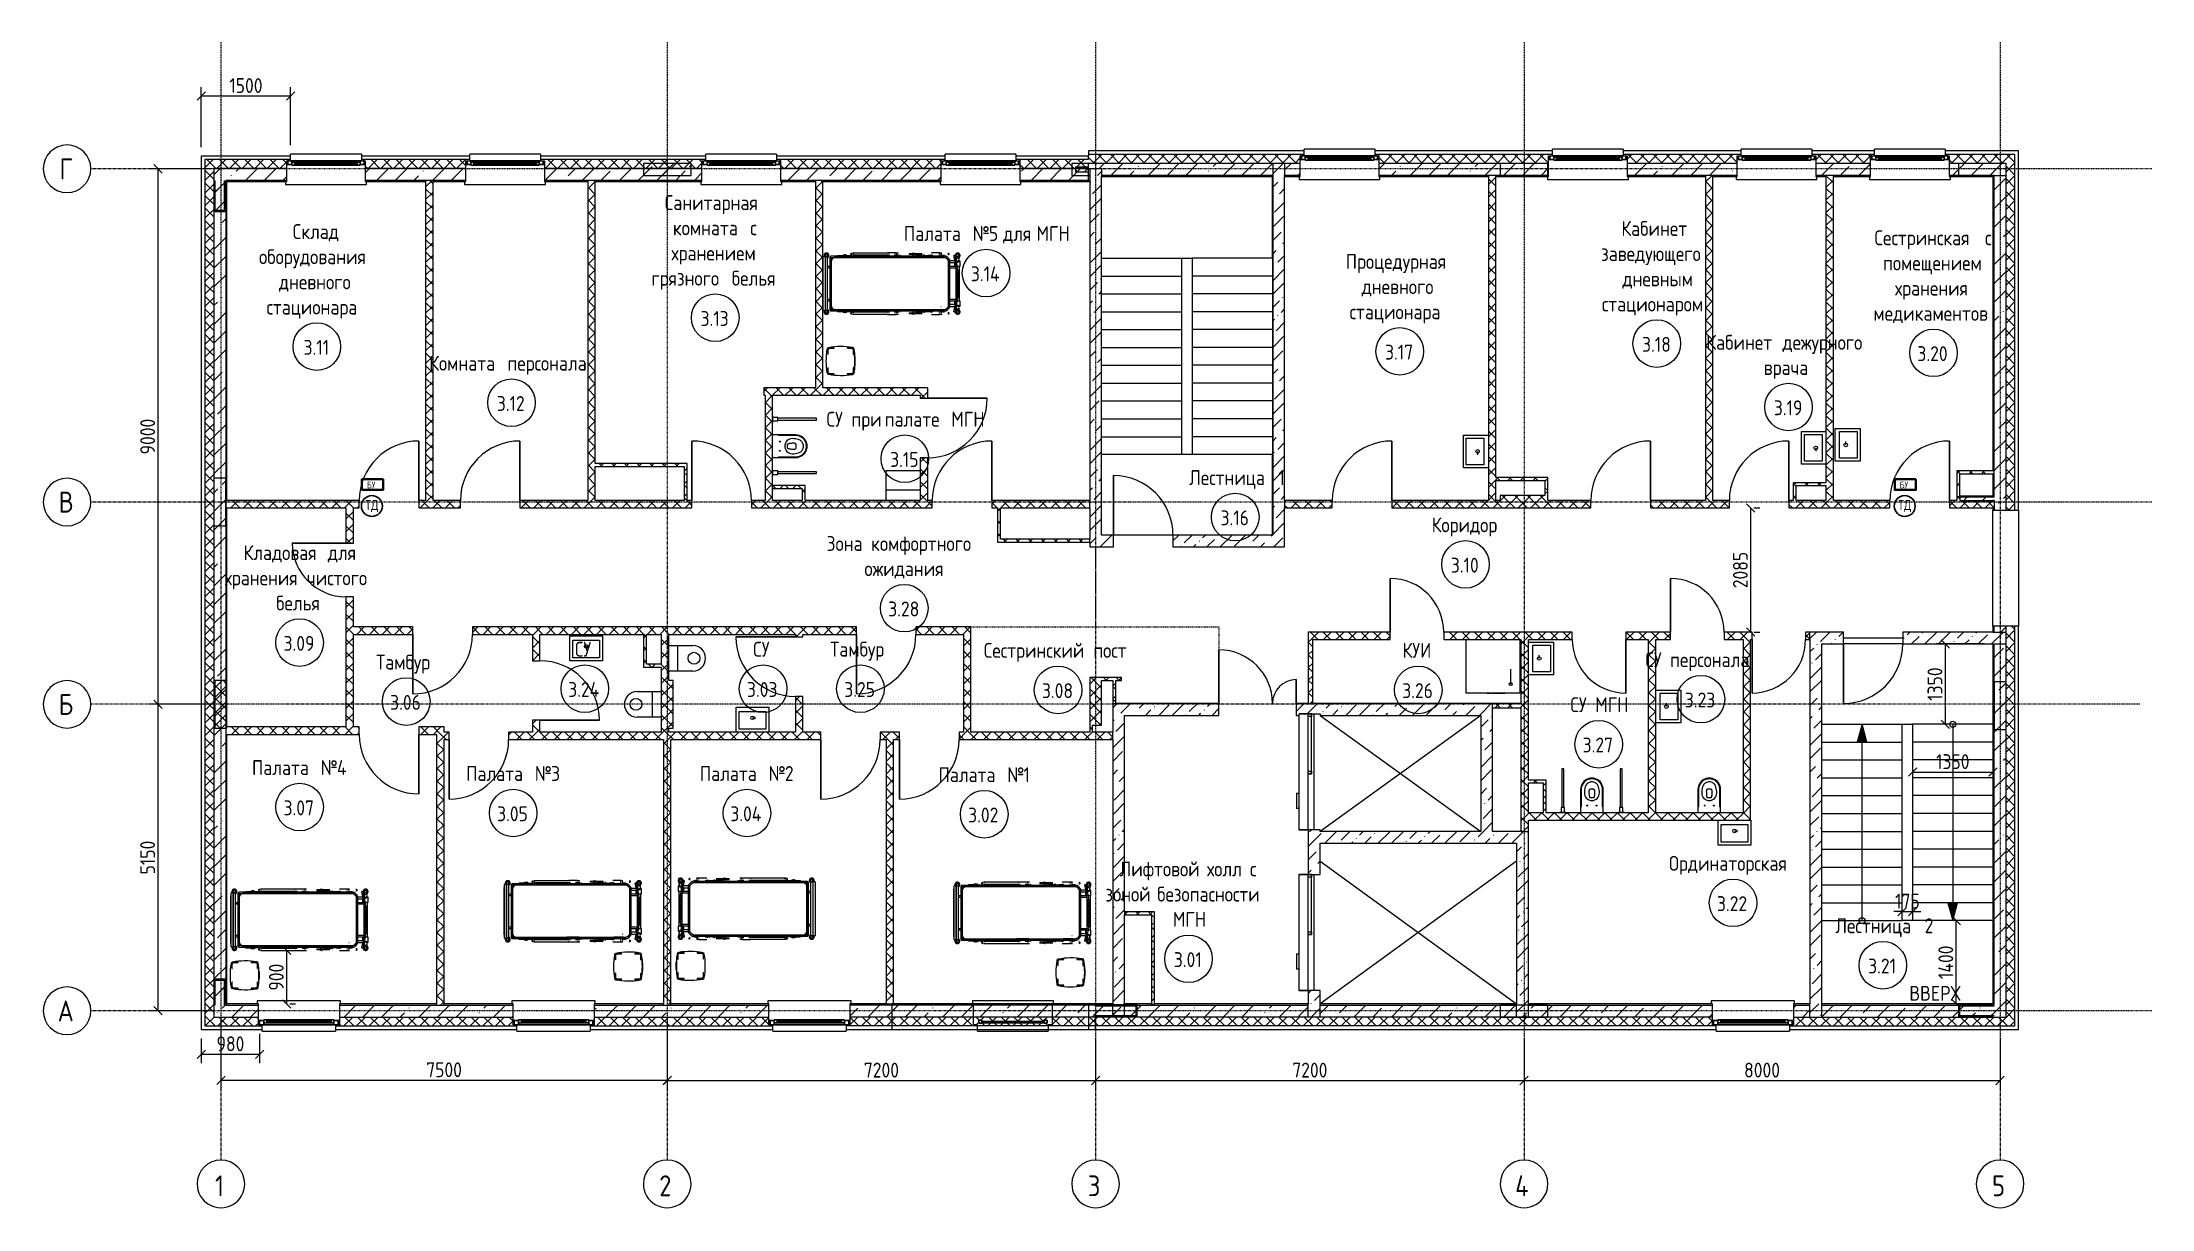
# Model space of a CAD drawing. Header units: millimetres. Extents: x -174154 to -170572, y -111302 to -109817.
# Drawn here: x -173435 to -173080.5, y -110967 to -110771 of the extents above; entities that cross this region are included whole.
import ezdxf

# ---------------------------------------------------------------- set-up
doc = ezdxf.new("R2010")
doc.units = ezdxf.units.MM
for name, pattern in [('ACAD_ISO02W100', [15, 12, -3]), ('ADSK_Линия сетки', [21, 12, -3, 3, -3]), ('ADSK_Сверху', [4.5, 3, -1.5]), ('ADSK_Штрих_ш3 п1_5', [4.5, 3, -1.5])]:
    doc.linetypes.add(name, pattern=pattern)
doc.layers.get('Defpoints').update_dxf_attribs({"color": 70})
for name, color, linetype, lineweight in [('!Подложка', 252, 'ACAD_ISO02W100', 25), ('!СХЕМА', 7, 'Continuous', 25), ('SANINDUSA', 7, 'Continuous', 9), ('Двери', 7, 'Continuous', 18), ('Каркас_Импост', 7, 'Continuous', 18), ('Колонны', 7, 'Continuous', 18), ('Лестницы', 7, 'Continuous', 18), ('Марки помещений', 7, 'Continuous', 18), ('Обобщенные модели', 7, 'Continuous', 18), ('Окна', 7, 'Continuous', 18), ('Оси', 7, 'Continuous', 9), ('Остекление', 7, 'Continuous', 30), ('Отлив', 7, 'Continuous', 18), ('Панель', 7, 'Continuous', 18), ('Перекрытия', 7, 'Continuous', 18), ('Подложка_Текст', 7, 'Continuous', 25), ('Подоконник_Верхний брус', 7, 'Continuous', 18), ('Размеры', 7, 'Continuous', 9), ('Сантехнические приборы', 7, 'Continuous', 18), ('СКУД', 240, 'Continuous', 30), ('Специальное оборудование', 7, 'Continuous', 18), ('Стены', 7, 'Continuous', 18), ('Стены разрез', 7, 'Continuous', 40), ('Стены штриховка', 7, 'Continuous', 18), ('Стрелки вверх', 7, 'Continuous', 18), ('Траектории лестницы', 7, 'Continuous', 30)]:
    doc.layers.add(name, color=color, linetype=linetype, lineweight=lineweight)
doc.layers.add('!Электрика', color=7, linetype='Continuous')
doc.layers.add('_Разделитель помещений_', color=4, linetype='ADSK_Штрих_ш3 п1_5', lineweight=40, true_color=0x00ffff)
doc.layers.add('Линии', color=7, linetype='Continuous', lineweight=9, true_color=0x00a600)
doc.styles.add('GOST Common', font='GOST Common.ttf', dxfattribs={"width": 0.9, "height": 250})
doc.styles.add('GOST Common_1', font='GOST Common.ttf', dxfattribs={"width": 0.9, "height": 350})
doc.styles.get("Standard").update_dxf_attribs({"font": 'GOST_A.TTF'})
doc.dimstyles.new('ADSK_Проверочный', dxfattribs={"dimscale": 304.8, "dimtxt": 251.428749, "dimasz": 0.463911, "dimexe": 0.492126, "dimexo": 0.492126, "dimgap": 0.164042, "dimtad": 1, "dimdec": 0, "dimdsep": 46, "dimtxsty": 'GOST Common', "dimblk1": 'OBLIQUE', "dimblk2": 'OBLIQUE', "dimsah": 1, "dimcen": 0.09, "dimazin": 0, "dimtfac": 1, "dimtdec": 4, "dimtix": 1, "dimtmove": 0, "dimatfit": 3, "dimfxl": 1, "dimtvp": 1, "dimtolj": 1, "dimtzin": 0, "dimarcsym": 2})
pattern_1 = [(45, (30280, 12305), (-106.066, 106.066), []), (135, (30280, 12305), (-106.066, -106.066), [])]
pattern_2 = [(45, (30280, 12305), (-314.309, 314.309), []), (45, (30594.3, 12305), (-314.309, 314.309), [555.625, -111.125, 3.353, -107.772])]
pattern_3 = [(45, (30280, 12305), (-314.309, 314.309), []), (45, (30594.3, 12305), (-314.309, 314.309), [222.25, -111.125])]
pattern_4 = [(45, (30280, 12305), (84.1903, 308.6967), [396.875, -79.375, 3.353, -76.022])]

msp = doc.modelspace()

# ---------------------------------------------------------------- texts
at = {"layer": '!СХЕМА', "char_height": 1.131, "attachment_point": 1}
for insert in [(-173380.43, -110844.83), (-173122.83, -110844.83)]:
    msp.add_mtext_dynamic_manual_height_columns('БУ', width=2.0088, gutter_width=0.113, heights=[0], dxfattribs=dict(at, insert=insert))

# ---------------------------------------------------------------- blocks, each defined once
blk = doc.blocks.new('Medical_All_ARJO_Bedside-Cabinet - Medical_All_ARJO_Bedside-Cabinet-232611-В_АР_ПЭ_03 Этаж')
at = {"layer": 'Обобщенные модели'}
for p, q in [((-222, 183), (-222, 132)), ((-214, 132), (-214, 183)), ((-137, 216), (-188, 216)), ((-188, 209), (-137, 209)), ((188, 216), (137, 216)), ((137, 209), (188, 209)), ((214, 183), (214, 132)), ((222, 132), (222, 183)), ((-222, -131), (-222, -182)), ((-214, -182), (-214, -131)), ((-137, -209), (-188, -209)), ((-188, -216), (-137, -216)), ((-72, -236), (-71, -238)), ((-49, -246), (48, -246)), ((188, -209), (137, -209)), ((137, -216), (188, -216)), ((214, -131), (214, -182)), ((222, -182), (222, -131))]:
    blk.add_line(p, q, dxfattribs=at)
at = {"layer": 'Обобщенные модели', "flags": 128}
for points in [[(-188, 216), (-189, 216), (-191, 216), (-192, 216), (-193, 216), (-195, 216), (-196, 215), (-197, 215), (-199, 215), (-200, 214), (-201, 214), (-202, 213), (-204, 213), (-205, 212), (-206, 211), (-207, 210), (-208, 210), (-209, 209), (-210, 208), (-211, 207), (-212, 206), (-213, 205), (-214, 204), (-215, 203), (-216, 202), (-217, 201), (-217, 200), (-218, 198), (-219, 197), (-219, 196), (-220, 195), (-220, 194), (-220, 192), (-221, 191), (-221, 190), (-221, 188), (-222, 187), (-222, 186), (-222, 184), (-222, 183), (-222, 183)], [(-222, 132), (-222, 131), (-222, 130), (-222, 129), (-222, 128), (-222, 128), (-222, 127), (-222, 126), (-222, 126), (-222, 125), (-222, 124), (-222, 123), (-222, 123), (-222, 122), (-222, 121), (-222, 121), (-222, 120), (-222, 120), (-222, 119), (-222, 118), (-222, 118), (-222, 117), (-222, 117), (-222, 116), (-222, 116), (-222, 116), (-222, 115), (-222, 115), (-222, 114), (-222, 114), (-222, 114), (-222, 114), (-222, 113), (-222, 113), (-222, 113), (-222, 113), (-222, 113), (-222, 113), (-222, 113), (-222, 113)], [(-214, 183), (-214, 184), (-214, 185), (-214, 186), (-214, 187), (-214, 188), (-213, 189), (-213, 190), (-213, 191), (-212, 192), (-212, 193), (-212, 194), (-211, 195), (-211, 195), (-210, 196), (-210, 197), (-209, 198), (-208, 199), (-208, 200), (-207, 200), (-206, 201), (-205, 202), (-205, 203), (-204, 203), (-203, 204), (-202, 204), (-201, 205), (-200, 206), (-199, 206), (-198, 206), (-197, 207), (-196, 207), (-195, 207), (-194, 208), (-193, 208), (-192, 208), (-191, 208), (-190, 208), (-189, 209), (-188, 209), (-188, 209)], [(-214, 113), (-214, 113), (-214, 113), (-214, 113), (-214, 113), (-214, 113), (-214, 113), (-214, 113), (-214, 113), (-214, 114), (-214, 114), (-214, 114), (-214, 115), (-214, 115), (-214, 115), (-214, 116), (-214, 116), (-214, 117), (-214, 117), (-214, 118), (-214, 118), (-214, 119), (-214, 119), (-214, 120), (-214, 121), (-214, 121), (-214, 122), (-214, 123), (-214, 123), (-214, 124), (-214, 125), (-214, 125), (-214, 126), (-214, 127), (-214, 128), (-214, 128), (-214, 129), (-214, 130), (-214, 131), (-214, 131), (-214, 132)], [(-118, 216), (-118, 216), (-118, 216), (-118, 216), (-118, 216), (-118, 216), (-119, 216), (-119, 216), (-119, 216), (-119, 216), (-119, 216), (-120, 216), (-120, 216), (-121, 216), (-121, 216), (-121, 216), (-122, 216), (-122, 216), (-123, 216), (-123, 216), (-124, 216), (-124, 216), (-125, 216), (-125, 216), (-126, 216), (-127, 216), (-127, 216), (-128, 216), (-129, 216), (-129, 216), (-130, 216), (-131, 216), (-132, 216), (-132, 216), (-133, 216), (-134, 216), (-135, 216), (-135, 216), (-136, 216), (-137, 216), (-137, 216)], [(-137, 209), (-136, 209), (-135, 209), (-135, 209), (-134, 209), (-133, 209), (-132, 209), (-132, 209), (-131, 209), (-130, 209), (-130, 209), (-129, 209), (-128, 209), (-128, 209), (-127, 209), (-126, 209), (-126, 209), (-125, 209), (-124, 209), (-124, 209), (-123, 209), (-123, 209), (-122, 209), (-122, 209), (-121, 209), (-121, 209), (-121, 209), (-120, 209), (-120, 209), (-120, 209), (-119, 209), (-119, 209), (-119, 209), (-119, 209), (-118, 209), (-118, 209), (-118, 209), (-118, 209), (-118, 209), (-118, 209)], [(137, 216), (136, 216), (135, 216), (135, 216), (134, 216), (133, 216), (132, 216), (132, 216), (131, 216), (130, 216), (130, 216), (129, 216), (128, 216), (128, 216), (127, 216), (126, 216), (126, 216), (125, 216), (124, 216), (124, 216), (123, 216), (123, 216), (122, 216), (122, 216), (121, 216), (121, 216), (121, 216), (120, 216), (120, 216), (120, 216), (119, 216), (119, 216), (119, 216), (119, 216), (118, 216), (118, 216), (118, 216), (118, 216), (118, 216), (118, 216)], [(118, 209), (118, 209), (118, 209), (118, 209), (118, 209), (118, 209), (119, 209), (119, 209), (119, 209), (119, 209), (119, 209), (120, 209), (120, 209), (121, 209), (121, 209), (121, 209), (122, 209), (122, 209), (123, 209), (123, 209), (124, 209), (124, 209), (125, 209), (125, 209), (126, 209), (127, 209), (127, 209), (128, 209), (129, 209), (129, 209), (130, 209), (131, 209), (132, 209), (132, 209), (133, 209), (134, 209), (135, 209), (135, 209), (136, 209), (137, 209), (137, 209)], [(222, 183), (222, 184), (222, 185), (222, 187), (221, 188), (221, 189), (221, 191), (221, 192), (220, 193), (220, 194), (219, 196), (219, 197), (218, 198), (217, 199), (217, 201), (216, 202), (215, 203), (214, 204), (213, 205), (213, 206), (212, 207), (211, 208), (210, 209), (209, 209), (207, 210), (206, 211), (205, 212), (204, 212), (203, 213), (202, 214), (200, 214), (199, 215), (198, 215), (196, 215), (195, 216), (194, 216), (192, 216), (191, 216), (190, 216), (188, 216), (188, 216)], [(188, 209), (189, 209), (190, 209), (191, 208), (192, 208), (193, 208), (194, 208), (195, 208), (196, 207), (197, 207), (198, 207), (199, 206), (200, 206), (201, 205), (202, 205), (203, 204), (204, 203), (204, 203), (205, 202), (206, 201), (207, 201), (207, 200), (208, 199), (209, 198), (209, 197), (210, 197), (210, 196), (211, 195), (211, 194), (212, 193), (212, 192), (213, 191), (213, 190), (213, 189), (213, 188), (214, 187), (214, 186), (214, 185), (214, 184), (214, 183), (214, 183)], [(214, 132), (214, 131), (214, 130), (214, 129), (214, 128), (214, 128), (214, 127), (214, 126), (214, 126), (214, 125), (214, 124), (214, 123), (214, 123), (214, 122), (214, 121), (214, 121), (214, 120), (214, 120), (214, 119), (214, 118), (214, 118), (214, 117), (214, 117), (214, 116), (214, 116), (214, 116), (214, 115), (214, 115), (214, 114), (214, 114), (214, 114), (214, 114), (214, 113), (214, 113), (214, 113), (214, 113), (214, 113), (214, 113), (214, 113), (214, 113)], [(222, 113), (222, 113), (222, 113), (222, 113), (222, 113), (222, 113), (222, 113), (222, 113), (222, 113), (222, 114), (222, 114), (222, 114), (222, 115), (222, 115), (222, 115), (222, 116), (222, 116), (222, 117), (222, 117), (222, 118), (222, 118), (222, 119), (222, 119), (222, 120), (222, 121), (222, 121), (222, 122), (222, 123), (222, 123), (222, 124), (222, 125), (222, 125), (222, 126), (222, 127), (222, 128), (222, 128), (222, 129), (222, 130), (222, 131), (222, 131), (222, 132)], [(-222, -113), (-222, -113), (-222, -113), (-222, -113), (-222, -113), (-222, -113), (-222, -113), (-222, -113), (-222, -113), (-222, -114), (-222, -114), (-222, -114), (-222, -115), (-222, -115), (-222, -115), (-222, -116), (-222, -116), (-222, -117), (-222, -117), (-222, -118), (-222, -118), (-222, -119), (-222, -119), (-222, -120), (-222, -121), (-222, -121), (-222, -122), (-222, -123), (-222, -123), (-222, -124), (-222, -125), (-222, -125), (-222, -126), (-222, -127), (-222, -128), (-222, -128), (-222, -129), (-222, -130), (-222, -131), (-222, -131), (-222, -131)], [(-222, -182), (-222, -184), (-222, -185), (-222, -187), (-221, -188), (-221, -189), (-221, -191), (-221, -192), (-220, -193), (-220, -194), (-219, -196), (-219, -197), (-218, -198), (-217, -199), (-217, -201), (-216, -202), (-215, -203), (-214, -204), (-214, -205), (-213, -206), (-212, -207), (-211, -208), (-210, -209), (-209, -209), (-207, -210), (-206, -211), (-205, -212), (-204, -212), (-203, -213), (-202, -214), (-200, -214), (-199, -215), (-198, -215), (-196, -215), (-195, -216), (-194, -216), (-192, -216), (-191, -216), (-190, -216), (-188, -216), (-188, -216)], [(-214, -131), (-214, -131), (-214, -130), (-214, -129), (-214, -128), (-214, -128), (-214, -127), (-214, -126), (-214, -126), (-214, -125), (-214, -124), (-214, -123), (-214, -123), (-214, -122), (-214, -121), (-214, -121), (-214, -120), (-214, -120), (-214, -119), (-214, -118), (-214, -118), (-214, -117), (-214, -117), (-214, -116), (-214, -116), (-214, -116), (-214, -115), (-214, -115), (-214, -114), (-214, -114), (-214, -114), (-214, -114), (-214, -113), (-214, -113), (-214, -113), (-214, -113), (-214, -113), (-214, -113), (-214, -113), (-214, -113)], [(-188, -209), (-189, -209), (-190, -209), (-191, -208), (-192, -208), (-193, -208), (-194, -208), (-195, -208), (-196, -207), (-197, -207), (-198, -207), (-199, -206), (-200, -206), (-201, -205), (-202, -205), (-203, -204), (-204, -203), (-204, -203), (-205, -202), (-206, -201), (-207, -201), (-207, -200), (-208, -199), (-209, -198), (-209, -197), (-210, -197), (-210, -196), (-211, -195), (-211, -194), (-212, -193), (-212, -192), (-213, -191), (-213, -190), (-213, -189), (-214, -188), (-214, -187), (-214, -186), (-214, -185), (-214, -184), (-214, -183), (-214, -182)], [(-118, -209), (-118, -209), (-118, -209), (-118, -209), (-118, -209), (-118, -209), (-119, -209), (-119, -209), (-119, -209), (-119, -209), (-119, -209), (-120, -209), (-120, -209), (-121, -209), (-121, -209), (-121, -209), (-122, -209), (-122, -209), (-123, -209), (-123, -209), (-124, -209), (-124, -209), (-125, -209), (-125, -209), (-126, -209), (-127, -209), (-127, -209), (-128, -209), (-129, -209), (-129, -209), (-130, -209), (-131, -209), (-132, -209), (-132, -209), (-133, -209), (-134, -209), (-135, -209), (-135, -209), (-136, -209), (-137, -209), (-137, -209)], [(-137, -216), (-136, -216), (-135, -216), (-135, -216), (-134, -216), (-133, -216), (-132, -216), (-132, -216), (-131, -216), (-130, -216), (-130, -216), (-129, -216), (-128, -216), (-128, -216), (-127, -216), (-126, -216), (-126, -216), (-125, -216), (-124, -216), (-124, -216), (-123, -216), (-123, -216), (-122, -216), (-122, -216), (-121, -216), (-121, -216), (-121, -216), (-120, -216), (-120, -216), (-120, -216), (-119, -216), (-119, -216), (-119, -216), (-119, -216), (-118, -216), (-118, -216), (-118, -216), (-118, -216), (-118, -216), (-118, -216)], [(137, -209), (136, -209), (135, -209), (135, -209), (134, -209), (133, -209), (132, -209), (132, -209), (131, -209), (130, -209), (130, -209), (129, -209), (128, -209), (128, -209), (127, -209), (126, -209), (126, -209), (125, -209), (124, -209), (124, -209), (123, -209), (123, -209), (122, -209), (122, -209), (121, -209), (121, -209), (121, -209), (120, -209), (120, -209), (120, -209), (119, -209), (119, -209), (119, -209), (119, -209), (118, -209), (118, -209), (118, -209), (118, -209), (118, -209), (118, -209)], [(118, -216), (118, -216), (118, -216), (118, -216), (118, -216), (118, -216), (119, -216), (119, -216), (119, -216), (119, -216), (119, -216), (120, -216), (120, -216), (121, -216), (121, -216), (121, -216), (122, -216), (122, -216), (123, -216), (123, -216), (124, -216), (124, -216), (125, -216), (125, -216), (126, -216), (127, -216), (127, -216), (128, -216), (129, -216), (129, -216), (130, -216), (131, -216), (132, -216), (132, -216), (133, -216), (134, -216), (135, -216), (135, -216), (136, -216), (137, -216), (137, -216)], [(188, -216), (189, -216), (191, -216), (192, -216), (193, -216), (195, -216), (196, -215), (197, -215), (199, -215), (200, -214), (201, -214), (202, -213), (204, -213), (205, -212), (206, -211), (207, -210), (208, -210), (209, -209), (210, -208), (211, -207), (212, -206), (213, -205), (214, -204), (215, -203), (216, -202), (217, -201), (217, -200), (218, -198), (219, -197), (219, -196), (220, -195), (220, -194), (220, -192), (221, -191), (221, -190), (221, -188), (222, -187), (222, -186), (222, -184), (222, -183), (222, -182)], [(214, -182), (214, -184), (214, -185), (214, -186), (214, -187), (214, -188), (213, -189), (213, -190), (213, -191), (212, -192), (212, -193), (212, -194), (211, -195), (211, -195), (210, -196), (210, -197), (209, -198), (208, -199), (208, -200), (207, -200), (206, -201), (205, -202), (205, -203), (204, -203), (203, -204), (202, -204), (201, -205), (200, -206), (199, -206), (198, -206), (197, -207), (196, -207), (195, -207), (194, -208), (193, -208), (192, -208), (191, -208), (190, -208), (189, -209), (188, -209), (188, -209)], [(214, -113), (214, -113), (214, -113), (214, -113), (214, -113), (214, -113), (214, -113), (214, -113), (214, -113), (214, -114), (214, -114), (214, -114), (214, -115), (214, -115), (214, -115), (214, -116), (214, -116), (214, -117), (214, -117), (214, -118), (214, -118), (214, -119), (214, -119), (214, -120), (214, -121), (214, -121), (214, -122), (214, -123), (214, -123), (214, -124), (214, -125), (214, -125), (214, -126), (214, -127), (214, -128), (214, -128), (214, -129), (214, -130), (214, -131), (214, -131), (214, -131)], [(222, -131), (222, -131), (222, -130), (222, -129), (222, -128), (222, -128), (222, -127), (222, -126), (222, -126), (222, -125), (222, -124), (222, -123), (222, -123), (222, -122), (222, -121), (222, -121), (222, -120), (222, -120), (222, -119), (222, -118), (222, -118), (222, -117), (222, -117), (222, -116), (222, -116), (222, -116), (222, -115), (222, -115), (222, -114), (222, -114), (222, -114), (222, -114), (222, -113), (222, -113), (222, -113), (222, -113), (222, -113), (222, -113), (222, -113), (222, -113)]]:
    blk.add_lwpolyline(points, dxfattribs=at)
at = {"layer": 'Обобщенные модели'}
for centre, radius, start, end in [((849, -6), 1091, 168.7823, 190.0789), ((849, -10), 1091, 179.3539, 190.0789), ((-192, 200), 30, 99.5522, 168.7823), ((-218, 113), 3.92, 135, 180), ((-218, 113), 3.92, 180, 345), ((0, -942), 1189, 80.4739, 99.5522), ((-118, 212), 3.92, 120, 135), ((-118, 212), 3.92, 300, 90), ((118, 212), 3.92, 120, 270), ((118, 212), 3.92, 300, 315), ((192, 200), 30, 11.577, 80.4739), ((218, 113), 3.92, 135, 180), ((218, 113), 3.92, 180, 345), ((-816, -6), 1059, 349.593, 11.577), ((-816, -10), 1059, 349.593, 0.6641), ((-196, -192), 30, 190.0789, 260.2523), ((-196, -196), 30, 190.0789, 260.2523), ((-218, -113), 3.92, 0, 165), ((-218, -113), 3.92, 315, 0), ((0, 950), 1189, 260.2523, 279.7271), ((0, 946), 1189, 260.2523, 266.7299), ((-118, -212), 3.92, 120, 135), ((-118, -212), 3.92, 300, 90), ((-49, -216), 30, 225, 270), ((48, -216), 30, 270, 319.073), ((0, 946), 1189, 273.1962, 279.7271), ((118, -212), 3.92, 120, 270), ((118, -212), 3.92, 300, 315), ((196, -192), 30, 279.7271, 349.593), ((196, -196), 30, 279.7271, 349.593), ((218, -113), 3.92, 360, 165), ((218, -113), 3.92, 315, 360)]:
    blk.add_arc(centre, radius, start, end, dxfattribs=at)
blk = doc.blocks.new('Medical_All_ARJO_Enterprise-8000_Patient-Bed - Citadel-235586-В_АР_ПЭ_03 Этаж')
at = {"layer": 'Специальное оборудование'}
for p, q in [((-1255, 400), (-1257, 400)), ((-1257, 385), (-1257, 400)), ((-1257, 400), (-1257, 395)), ((-1257, -380), (-1257, 385)), ((-1223, 453), (-1255, 453)), ((-1255, 387), (-1255, 453)), ((-1255, -387), (-1255, 387)), ((-1223, 453), (-1223, 387)), ((-1223, 387), (-1223, -387)), ((-1222, 440), (-1221, 439)), ((-1221, 464), (-1221, -461)), ((-1221, 464), (-1217, 464)), ((-1181, 464), (-1179, 464)), ((-1179, -461), (-1179, 464)), ((-1143, 434), (-1143, -432)), ((-1123, -432), (-1123, 434)), ((-1098, 419), (-1123, 419)), ((-1118, 370), (-1118, -368)), ((-1117, 433), (-1117, 419)), ((-1117, 433), (-1105, 433)), ((7, 461), (-1116, 461)), ((-1116, 442), (7, 442)), ((-1105, 433), (-1080, 433)), ((-1080, 433), (-1078, 433)), ((-89, 440), (-1048, 440)), ((-1004, 442), (-1004, 440)), ((-978, 469), (-978, 469)), ((-956, 469), (-967, 469)), ((-967, 469), (-956, 469)), ((-966, 470), (-966, 469)), ((-965, 470), (-962, 470)), ((-956, 469), (-956, 469)), ((-938, 470), (-955, 470)), ((-938, 470), (-955, 470)), ((-944, 469), (-947, 469)), ((-947, 469), (-944, 469)), ((-944, 469), (-946, 469)), ((-946, 469), (-944, 469)), ((-938, 470), (-936, 470)), ((-938, 470), (-925, 470)), ((-925, 470), (-938, 470)), ((-938, 470), (-925, 470)), ((-925, 470), (-938, 470)), ((-925, 469), (-938, 469)), ((-925, 469), (-938, 469)), ((-925, 476), (-925, 461)), ((-925, 476), (-908, 476)), ((-925, 442), (-925, 440)), ((-898, 484), (-920, 481)), ((-908, 476), (-891, 476)), ((-891, 484), (-897, 484)), ((-897, 484), (-891, 484)), ((-891, 484), (-886, 484)), ((-886, 484), (-891, 484)), ((-891, 476), (-875, 476)), ((-888, 466), (-870, 466)), ((-888, 461), (-888, 466)), ((-888, 440), (-888, 442)), ((-862, 481), (-885, 484)), ((-875, 476), (-862, 476)), ((-871, 469), (-871, 466)), ((-871, 469), (-856, 469)), ((-865, 469), (-871, 469)), ((-870, 466), (-853, 466)), ((-866, 470), (-866, 470)), ((-862, 476), (-858, 476)), ((-856, 469), (-861, 469)), ((-860, 474), (-815, 474)), ((-860, 466), (-860, 474)), ((-858, 466), (-858, 476)), ((-856, 466), (-856, 469)), ((-853, 461), (-853, 466)), ((-853, 440), (-853, 442)), ((-815, 474), (-810, 474)), ((-810, 474), (-778, 474)), ((-784, 511), (-784, 506)), ((-784, 511), (-784, 511)), ((-784, 511), (-780, 511)), ((-784, 492), (-784, 474)), ((-778, 461), (-778, 474)), ((-742, 514), (-762, 514)), ((-762, 514), (-742, 514)), ((-756, 482), (-762, 482)), ((-762, 482), (-756, 482)), ((-742, 482), (-749, 482)), ((-749, 482), (-741, 482)), ((-747, 461), (-747, 482)), ((-142, 514), (-741, 514)), ((-741, 482), (-142, 482)), ((-232, 475), (-232, 482)), ((-232, 472), (-232, 475)), ((-232, 463), (-232, 472)), ((-232, 461), (-232, 463)), ((-208, 482), (-208, 475)), ((-204, 477), (-208, 477)), ((-208, 475), (-208, 472)), ((-208, 472), (-208, 468)), ((-208, 462), (-208, 468)), ((-208, 440), (-208, 442)), ((-204, 480), (-204, 476)), ((-204, 477), (-204, 470)), ((-204, 470), (-204, 462)), ((-204, 442), (-204, 440)), ((-201, 462), (-202, 461)), ((-181, 482), (-201, 462)), ((-180, 516), (-178, 516)), ((-178, 516), (-173, 516)), ((-28, 516), (-173, 516)), ((-173, 516), (-173, 515)), ((-42, 514), (-59, 514)), ((-59, 482), (-42, 482)), ((-28, 515), (-28, 516)), ((-28, 516), (-23, 516)), ((-27, 514), (-9, 514)), ((-9, 514), (-27, 514)), ((-27, 482), (-9, 482)), ((-9, 482), (-27, 482)), ((-23, 516), (-20, 516)), ((1, 462), (-20, 482)), ((786, 461), (2, 461)), ((2, 442), (786, 442)), ((3, 476), (3, 480)), ((7, 477), (3, 477)), ((3, 470), (3, 477)), ((3, 462), (3, 470)), ((3, 440), (3, 442)), ((7, 475), (7, 482)), ((7, 472), (7, 475)), ((7, 463), (7, 472)), ((7, 461), (7, 463)), ((7, 442), (7, 440)), ((32, 482), (32, 475)), ((32, 475), (32, 472)), ((32, 472), (32, 463)), ((32, 463), (32, 461)), ((729, 440), (42, 440)), ((189, 508), (189, 488)), ((189, 508), (239, 508)), ((239, 488), (189, 488)), ((239, 508), (407, 508)), ((408, 488), (239, 488)), ((271, 514), (264, 514)), ((264, 514), (277, 514)), ((277, 482), (264, 482)), ((264, 482), (271, 482)), ((276, 514), (271, 514)), ((271, 482), (276, 482)), ((307, 442), (307, 440)), ((334, 469), (334, 469)), ((355, 469), (344, 469)), ((344, 469), (355, 469)), ((345, 470), (345, 469)), ((346, 470), (349, 470)), ((355, 469), (355, 469)), ((373, 470), (356, 470)), ((373, 470), (356, 470)), ((367, 469), (364, 469)), ((364, 469), (367, 469)), ((367, 469), (365, 469)), ((365, 469), (367, 469)), ((373, 470), (375, 470)), ((373, 470), (386, 470)), ((386, 470), (373, 470)), ((373, 470), (386, 470)), ((386, 470), (373, 470)), ((386, 469), (373, 469)), ((386, 469), (373, 469)), ((385, 476), (385, 461)), ((385, 476), (390, 476)), ((385, 442), (385, 440)), ((400, 482), (390, 481)), ((390, 476), (402, 476)), ((402, 476), (419, 476)), ((419, 476), (452, 476)), ((422, 466), (440, 466)), ((422, 461), (422, 466)), ((422, 440), (422, 442)), ((448, 481), (438, 482)), ((440, 466), (457, 466)), ((445, 470), (445, 470)), ((450, 474), (495, 474)), ((452, 466), (452, 476)), ((457, 461), (457, 466)), ((457, 440), (457, 442)), ((495, 474), (500, 474)), ((500, 474), (523, 474)), ((523, 472), (523, 475)), ((524, 461), (524, 463)), ((546, 475), (546, 472)), ((552, 477), (550, 482)), ((565, 477), (561, 477)), ((564, 477), (564, 482)), ((705, 516), (568, 516)), ((573, 482), (573, 461)), ((574, 462), (573, 461)), ((582, 482), (574, 462)), ((583, 440), (582, 442)), ((694, 514), (691, 514)), ((691, 514), (700, 514)), ((700, 482), (691, 482)), ((691, 482), (694, 482)), ((700, 514), (694, 514)), ((694, 482), (700, 482)), ((705, 516), (718, 516)), ((718, 516), (728, 516)), ((730, 514), (718, 514)), ((718, 514), (738, 514)), ((738, 482), (718, 482)), ((718, 482), (730, 482)), ((728, 516), (732, 516)), ((793, 440), (729, 440)), ((738, 514), (730, 514)), ((730, 482), (738, 482)), ((748, 472), (733, 482)), ((748, 472), (748, 475)), ((749, 461), (749, 463)), ((771, 475), (771, 472)), ((772, 463), (772, 461)), ((777, 477), (776, 482)), ((795, 461), (786, 461)), ((812, 430), (837, 403)), ((860, 417), (835, 444)), ((848, 375), (848, -372)), ((961, 382), (875, 382)), ((876, -372), (876, 375)), ((962, 362), (961, 361)), ((965, 363), (964, 362)), ((983, 395), (983, 391)), ((985, 414), (985, 475)), ((986, 475), (985, 475)), ((987, 374), (987, 371)), ((990, 382), (988, 382)), ((1007, 363), (988, 363)), ((990, 381), (990, 363)), ((1028, 475), (1026, 475)), ((1028, 475), (1028, 415)), ((1031, 376), (1031, 395)), ((1047, 378), (1034, 378)), ((1047, 293), (1047, 378)), ((-1143, 287), (-1179, 287)), ((-1179, 267), (-1143, 267)), ((876, 353), (953, 353)), ((978, 287), (876, 287)), ((876, 267), (981, 267)), ((952, 348), (952, 308)), ((967, 293), (977, 293)), ((976, 293), (976, 287)), ((976, 267), (976, -267)), ((1000, 293), (1047, 293)), ((1009, 232), (1010, 227)), ((1036, -293), (1036, 293)), ((-1142, -267), (-1179, -267)), ((-1179, -287), (-1142, -287)), ((981, -267), (876, -267)), ((876, -287), (978, -287)), ((953, -353), (876, -353)), ((952, -308), (952, -348)), ((977, -293), (967, -293)), ((976, -287), (976, -293)), ((1047, -293), (1000, -293)), ((1009, -232), (1009, -237)), ((1013, -195), (1013, -198)), ((1047, -378), (1047, -293)), ((-1257, -395), (-1257, -380)), ((-1257, -391), (-1257, -395)), ((-1257, -395), (-1255, -395)), ((-1255, -453), (-1255, -387)), ((-1255, -453), (-1223, -453)), ((-1223, -387), (-1223, -453)), ((-1222, -439), (-1223, -440)), ((-1215, -461), (-1221, -461)), ((-1179, -461), (-1183, -461)), ((-1123, -419), (-1095, -419)), ((-1117, -419), (-1117, -435)), ((-1105, -435), (-1117, -435)), ((7, -439), (-1116, -439)), ((-1116, -458), (7, -458)), ((-1080, -435), (-1105, -435)), ((-1069, -435), (-1080, -435)), ((-1048, -438), (-89, -438)), ((-984, -470), (-986, -470)), ((-977, -469), (-977, -469)), ((-966, -469), (-966, -470)), ((-959, -469), (-965, -469)), ((-965, -469), (-959, -469)), ((-958, -469), (-965, -469)), ((-965, -469), (-958, -469)), ((-961, -470), (-964, -470)), ((-949, -469), (-956, -469)), ((-949, -469), (-955, -469)), ((-938, -470), (-941, -470)), ((-924, -469), (-938, -469)), ((-924, -469), (-938, -469)), ((-938, -470), (-938, -470)), ((-924, -470), (-938, -470)), ((-938, -470), (-938, -470)), ((-924, -470), (-938, -470)), ((-925, -458), (-925, -476)), ((-925, -476), (-922, -476)), ((-922, -476), (-918, -476)), ((-920, -481), (-898, -484)), ((-918, -476), (-912, -476)), ((-912, -476), (-891, -476)), ((-891, -484), (-897, -484)), ((-897, -484), (-891, -484)), ((-891, -476), (-858, -476)), ((-891, -484), (-886, -484)), ((-886, -484), (-891, -484)), ((-888, -439), (-888, -438)), ((-888, -466), (-888, -458)), ((-870, -466), (-888, -466)), ((-885, -484), (-862, -481)), ((-871, -466), (-871, -469)), ((-871, -469), (-865, -469)), ((-856, -469), (-871, -469)), ((-853, -466), (-870, -466)), ((-866, -470), (-866, -470)), ((-861, -469), (-856, -469)), ((-860, -474), (-860, -466)), ((-815, -474), (-860, -474)), ((-858, -476), (-859, -476)), ((-858, -476), (-858, -474)), ((-856, -469), (-856, -466)), ((-853, -439), (-853, -438)), ((-853, -466), (-853, -458)), ((-810, -474), (-815, -474)), ((-778, -474), (-810, -474)), ((-784, -474), (-784, -492)), ((-784, -506), (-784, -511)), ((-780, -511), (-784, -511)), ((-784, -511), (-784, -511)), ((-778, -474), (-778, -458)), ((-756, -482), (-762, -482)), ((-762, -482), (-756, -482)), ((-742, -514), (-762, -514)), ((-762, -514), (-742, -514)), ((-741, -482), (-749, -482)), ((-749, -482), (-742, -482)), ((-747, -482), (-747, -458)), ((-142, -482), (-741, -482)), ((-741, -514), (-142, -514)), ((-232, -463), (-232, -458)), ((-232, -472), (-232, -463)), ((-232, -475), (-232, -472)), ((-232, -482), (-232, -475)), ((-208, -468), (-208, -458)), ((-208, -468), (-208, -472)), ((-208, -472), (-208, -475)), ((-208, -475), (-208, -482)), ((-208, -477), (-204, -477)), ((3, -438), (-204, -438)), ((-204, -458), (-204, -470)), ((-204, -470), (-204, -477)), ((-204, -476), (-204, -480)), ((-201, -462), (-181, -482)), ((-178, -516), (-180, -516)), ((-173, -516), (-178, -516)), ((-173, -515), (-173, -516)), ((-173, -516), (-28, -516)), ((-42, -482), (-59, -482)), ((-59, -514), (-42, -514)), ((-28, -516), (-28, -515)), ((-23, -516), (-28, -516)), ((-27, -482), (-9, -482)), ((-9, -482), (-27, -482)), ((-27, -514), (-9, -514)), ((-9, -514), (-27, -514)), ((-20, -516), (-23, -516)), ((-20, -482), (1, -462)), ((786, -439), (2, -439)), ((2, -458), (786, -458)), ((3, -470), (3, -458)), ((3, -477), (3, -470)), ((3, -480), (3, -476)), ((3, -477), (7, -477)), ((7, -463), (7, -458)), ((7, -472), (7, -463)), ((7, -475), (7, -472)), ((7, -482), (7, -475)), ((32, -458), (32, -463)), ((32, -463), (32, -472)), ((32, -472), (32, -475)), ((32, -475), (32, -482)), ((42, -438), (729, -438)), ((189, -488), (189, -508)), ((189, -488), (239, -488)), ((239, -508), (189, -508)), ((239, -488), (408, -488)), ((407, -508), (239, -508)), ((271, -482), (264, -482)), ((264, -482), (277, -482)), ((277, -514), (264, -514)), ((264, -514), (271, -514)), ((276, -482), (271, -482)), ((271, -514), (276, -514)), ((307, -438), (307, -439)), ((327, -470), (325, -470)), ((334, -469), (334, -469)), ((345, -469), (345, -470)), ((352, -469), (346, -469)), ((346, -469), (352, -469)), ((353, -469), (346, -469)), ((346, -469), (353, -469)), ((350, -470), (347, -470)), ((362, -469), (355, -469)), ((362, -469), (356, -469)), ((373, -470), (370, -470)), ((389, -469), (373, -469)), ((389, -469), (373, -469)), ((373, -470), (373, -470)), ((389, -470), (373, -470)), ((373, -470), (373, -470)), ((389, -470), (373, -470)), ((385, -476), (419, -476)), ((390, -476), (387, -476)), ((390, -481), (400, -482)), ((399, -470), (396, -470)), ((398, -469), (398, -469)), ((398, -469), (408, -469)), ((408, -469), (398, -469)), ((400, -470), (400, -469)), ((419, -476), (452, -476)), ((422, -439), (422, -438)), ((422, -466), (422, -458)), ((440, -466), (422, -466)), ((423, -469), (423, -469)), ((438, -482), (448, -481)), ((457, -466), (440, -466)), ((447, -466), (447, -474)), ((450, -474), (447, -474)), ((450, -474), (450, -466)), ((495, -474), (450, -474)), ((457, -439), (457, -438)), ((457, -466), (457, -458)), ((500, -474), (495, -474)), ((523, -474), (500, -474)), ((523, -475), (523, -472)), ((524, -463), (524, -458)), ((546, -472), (546, -475)), ((550, -482), (552, -477)), ((561, -477), (565, -477)), ((564, -482), (564, -477)), ((568, -516), (705, -516)), ((573, -460), (573, -482)), ((574, -462), (582, -482)), ((748, -438), (585, -438)), ((694, -482), (691, -482)), ((691, -482), (700, -482)), ((700, -514), (691, -514)), ((691, -514), (694, -514)), ((700, -482), (694, -482)), ((694, -514), (700, -514)), ((718, -516), (705, -516)), ((730, -482), (718, -482)), ((718, -482), (738, -482)), ((738, -514), (718, -514)), ((718, -514), (730, -514)), ((728, -516), (718, -516)), ((726, -382), (728, -382)), ((732, -516), (728, -516)), ((729, -438), (793, -438)), ((738, -482), (730, -482)), ((730, -514), (738, -514)), ((733, -482), (748, -472)), ((748, -475), (748, -472)), ((749, -463), (749, -458)), ((771, -472), (771, -475)), ((772, -458), (772, -463)), ((776, -482), (777, -477)), ((780, -438), (778, -438)), ((786, -458), (795, -458)), ((837, -400), (812, -427)), ((835, -441), (860, -414)), ((875, -382), (961, -382)), ((983, -391), (983, -395)), ((985, -382), (991, -382)), ((985, -475), (985, -414)), ((985, -475), (986, -475)), ((987, -371), (987, -374)), ((988, -363), (1007, -363)), ((1026, -475), (1028, -475)), ((1028, -415), (1028, -475)), ((1031, -395), (1031, -376)), ((1034, -378), (1047, -378))]:
    blk.add_line(p, q, dxfattribs=at)
at = {"layer": 'Специальное оборудование', "flags": 128}
for points in [[(-1158, 473), (-1158, 475), (-1158, 477), (-1158, 478), (-1158, 480), (-1159, 482), (-1159, 483), (-1159, 485), (-1160, 486), (-1160, 488), (-1161, 489), (-1162, 491), (-1162, 492), (-1163, 494), (-1164, 495), (-1165, 497), (-1166, 498), (-1167, 499), (-1168, 500), (-1169, 502), (-1170, 503), (-1171, 504), (-1173, 505), (-1174, 506), (-1175, 507), (-1177, 508), (-1178, 509), (-1179, 510), (-1181, 510), (-1182, 511), (-1184, 512), (-1185, 512), (-1187, 513), (-1189, 513), (-1190, 514), (-1192, 514), (-1193, 514), (-1195, 514), (-1197, 514), (-1198, 514), (-1200, 514), (-1202, 514), (-1203, 514), (-1205, 514), (-1207, 514), (-1208, 513), (-1210, 513), (-1211, 512), (-1213, 512), (-1214, 511), (-1216, 511), (-1217, 510), (-1219, 509), (-1220, 508), (-1222, 508), (-1223, 507), (-1224, 506), (-1226, 505), (-1227, 503), (-1228, 502), (-1229, 501), (-1230, 500), (-1231, 499), (-1232, 497), (-1233, 496), (-1234, 495), (-1235, 493), (-1236, 492), (-1236, 490), (-1237, 489), (-1237, 487), (-1238, 486), (-1238, 484), (-1239, 482), (-1239, 481), (-1239, 479), (-1240, 478), (-1240, 476), (-1240, 474), (-1240, 473)], [(-1240, 473), (-1240, 472), (-1240, 470), (-1240, 469), (-1239, 467), (-1239, 465), (-1239, 464), (-1238, 462), (-1238, 461), (-1237, 459), (-1237, 457), (-1236, 456), (-1235, 455)], [(-1179, 473), (-1179, 474), (-1179, 475), (-1179, 476), (-1179, 477), (-1179, 477), (-1179, 478), (-1180, 479), (-1180, 480), (-1180, 480), (-1180, 481), (-1181, 482), (-1181, 483), (-1181, 483), (-1182, 484), (-1182, 485), (-1183, 485), (-1183, 486), (-1184, 487), (-1184, 487), (-1185, 488), (-1185, 488), (-1186, 489), (-1187, 489), (-1187, 490), (-1188, 490), (-1189, 491), (-1189, 491), (-1190, 491), (-1191, 492), (-1192, 492), (-1192, 492), (-1193, 493), (-1194, 493), (-1195, 493), (-1195, 493), (-1196, 493), (-1197, 493), (-1198, 493), (-1199, 493), (-1199, 493), (-1200, 493), (-1201, 493), (-1202, 493), (-1203, 493), (-1203, 493), (-1204, 493), (-1205, 492), (-1206, 492), (-1206, 492), (-1207, 492), (-1208, 491), (-1209, 491), (-1209, 490), (-1210, 490), (-1211, 490), (-1211, 489), (-1212, 489), (-1212, 488), (-1213, 488), (-1214, 487), (-1214, 486), (-1215, 486), (-1215, 485), (-1216, 484), (-1216, 484), (-1216, 483), (-1217, 482), (-1217, 482), (-1217, 481), (-1218, 480), (-1218, 479), (-1218, 479), (-1218, 478), (-1218, 477), (-1219, 476), (-1219, 475), (-1219, 475), (-1219, 474), (-1219, 473)], [(-1219, 473), (-1219, 473), (-1219, 472), (-1219, 471), (-1219, 470), (-1218, 469), (-1218, 469), (-1218, 468), (-1218, 467), (-1218, 466), (-1217, 466), (-1217, 465), (-1217, 464), (-1216, 463), (-1216, 463), (-1215, 462), (-1215, 461), (-1214, 461), (-1214, 460), (-1213, 460), (-1213, 459), (-1212, 459), (-1212, 458), (-1211, 458), (-1210, 457), (-1210, 457), (-1209, 456), (-1208, 456), (-1208, 455), (-1207, 455), (-1206, 455), (-1205, 455), (-1205, 454), (-1204, 454), (-1203, 454), (-1202, 454), (-1201, 454), (-1201, 454), (-1200, 453), (-1199, 453), (-1198, 453), (-1197, 453), (-1197, 454), (-1196, 454), (-1195, 454), (-1194, 454), (-1193, 454), (-1193, 454), (-1192, 455), (-1191, 455), (-1190, 455), (-1190, 456), (-1189, 456), (-1188, 456), (-1188, 457), (-1187, 457), (-1186, 458), (-1186, 458), (-1185, 459), (-1185, 459), (-1184, 460), (-1184, 461), (-1183, 461), (-1183, 462), (-1182, 462), (-1182, 463), (-1181, 464), (-1181, 465), (-1181, 465), (-1180, 466), (-1180, 467), (-1180, 467), (-1179, 468), (-1179, 469), (-1179, 470), (-1179, 471), (-1179, 471), (-1179, 472), (-1179, 473), (-1179, 473)], [(-1179, 438), (-1177, 438), (-1176, 439), (-1175, 440), (-1173, 441), (-1172, 442), (-1171, 443), (-1170, 445), (-1169, 446), (-1167, 447), (-1166, 448), (-1165, 450), (-1165, 451), (-1164, 452), (-1163, 454), (-1162, 455), (-1161, 457), (-1161, 458), (-1160, 460), (-1160, 461), (-1159, 463), (-1159, 464), (-1158, 466), (-1158, 468), (-1158, 469), (-1158, 471), (-1158, 473), (-1158, 473)], [(-1116, 461), (-1117, 461), (-1118, 461), (-1119, 461), (-1120, 461), (-1121, 461), (-1122, 460), (-1123, 460), (-1124, 460), (-1125, 460), (-1126, 459), (-1127, 459), (-1128, 458), (-1129, 458), (-1130, 457), (-1131, 457), (-1132, 456), (-1133, 455), (-1134, 455), (-1134, 454), (-1135, 453), (-1136, 452), (-1137, 452), (-1137, 451), (-1138, 450), (-1139, 449), (-1139, 448), (-1140, 447), (-1140, 446), (-1141, 445), (-1141, 444), (-1141, 443), (-1142, 442), (-1142, 441), (-1142, 440), (-1142, 439), (-1143, 438), (-1143, 437), (-1143, 436), (-1143, 435), (-1143, 434)], [(-1123, 434), (-1123, 435), (-1123, 435), (-1123, 435), (-1123, 436), (-1123, 436), (-1123, 436), (-1123, 436), (-1123, 437), (-1123, 437), (-1123, 437), (-1123, 438), (-1122, 438), (-1122, 438), (-1122, 438), (-1122, 439), (-1122, 439), (-1122, 439), (-1121, 439), (-1121, 439), (-1121, 440), (-1121, 440), (-1121, 440), (-1120, 440), (-1120, 440), (-1120, 441), (-1120, 441), (-1119, 441), (-1119, 441), (-1119, 441), (-1119, 441), (-1118, 441), (-1118, 441), (-1118, 441), (-1118, 442), (-1117, 442), (-1117, 442), (-1117, 442), (-1116, 442), (-1116, 442), (-1116, 442)], [(-1048, 440), (-1051, 440), (-1054, 440), (-1056, 440), (-1059, 439), (-1062, 439), (-1065, 438), (-1067, 437), (-1070, 437), (-1073, 436), (-1075, 435), (-1078, 433), (-1080, 432), (-1083, 431), (-1085, 429), (-1088, 428), (-1090, 426), (-1092, 424), (-1094, 423), (-1096, 421), (-1098, 419), (-1100, 417), (-1102, 415), (-1104, 412), (-1105, 410), (-1107, 408), (-1108, 405), (-1110, 403), (-1111, 401), (-1112, 398), (-1113, 395), (-1114, 393), (-1115, 390), (-1116, 387), (-1116, 385), (-1117, 382), (-1117, 379), (-1118, 376), (-1118, 374), (-1118, 371), (-1118, 370)], [(-1013, 468), (-1013, 468), (-1013, 468), (-1013, 468), (-1013, 468), (-1013, 468), (-1013, 468), (-1013, 468), (-1013, 468), (-1013, 469), (-1013, 469), (-1013, 469), (-1013, 469), (-1013, 469), (-1013, 469), (-1013, 469), (-1013, 469), (-1013, 469), (-1013, 469), (-1013, 469), (-1013, 469), (-1012, 469), (-1012, 469), (-1012, 469), (-1012, 469), (-1012, 469), (-1012, 469), (-1012, 470), (-1012, 470), (-1012, 470), (-1012, 470), (-1012, 470), (-1012, 470), (-1012, 470), (-1012, 470), (-1011, 470), (-1011, 470), (-1011, 470), (-1011, 470)], [(-1013, 461), (-1013, 462), (-1013, 465), (-1013, 468)], [(-938, 470), (-941, 470), (-944, 470), (-947, 470), (-950, 470), (-953, 470), (-956, 470), (-959, 470), (-961, 470), (-964, 470), (-967, 470), (-969, 470), (-972, 470), (-975, 470), (-977, 470), (-980, 470), (-982, 470), (-984, 470), (-986, 470), (-989, 470), (-991, 470), (-993, 470), (-995, 470), (-996, 470), (-998, 470), (-1000, 470), (-1001, 470), (-1003, 470), (-1004, 470), (-1005, 470), (-1006, 470), (-1007, 470), (-1008, 470), (-1009, 470), (-1010, 470), (-1010, 470), (-1011, 470), (-1011, 470), (-1011, 470), (-1011, 470), (-1011, 470)], [(-1011, 470), (-1011, 470), (-1011, 470), (-1011, 470), (-1010, 470), (-1010, 470), (-1009, 470), (-1008, 470), (-1008, 470), (-1007, 470), (-1006, 470), (-1004, 470), (-1003, 470), (-1002, 470), (-1000, 470)], [(-925, 470), (-926, 470), (-929, 470), (-932, 470), (-935, 470), (-938, 470), (-938, 470)], [(-925, 476), (-925, 477), (-925, 477), (-925, 477), (-925, 477), (-925, 477), (-925, 478), (-925, 478), (-925, 478), (-925, 478), (-924, 478), (-924, 479), (-924, 479), (-924, 479), (-924, 479), (-924, 479), (-924, 479), (-924, 480), (-924, 480), (-923, 480), (-923, 480), (-923, 480), (-923, 480), (-923, 480), (-923, 481), (-922, 481), (-922, 481), (-922, 481), (-922, 481), (-922, 481), (-922, 481), (-921, 481), (-921, 481), (-921, 481), (-921, 481), (-921, 481), (-920, 481), (-920, 481)], [(-866, 470), (-866, 470), (-865, 470)], [(-862, 481), (-862, 481), (-862, 481), (-862, 481), (-862, 481), (-861, 481), (-861, 481), (-861, 481), (-861, 481), (-861, 481), (-860, 481), (-860, 481), (-860, 481), (-860, 480), (-860, 480), (-860, 480), (-860, 480), (-859, 480), (-859, 480), (-859, 480), (-859, 479), (-859, 479), (-859, 479), (-859, 479), (-859, 479), (-858, 479), (-858, 478), (-858, 478), (-858, 478), (-858, 478), (-858, 478), (-858, 478), (-858, 477), (-858, 477), (-858, 477), (-858, 477), (-858, 477), (-858, 476)], [(-771, 482), (-771, 482), (-772, 483), (-773, 483), (-773, 483), (-774, 483), (-775, 483), (-775, 483), (-776, 483), (-776, 483), (-777, 484), (-778, 484), (-778, 484), (-779, 485), (-779, 485), (-780, 485), (-780, 486), (-781, 486), (-781, 486), (-782, 487), (-782, 487), (-783, 488), (-783, 488), (-783, 489), (-784, 489), (-784, 490), (-785, 490), (-785, 491), (-785, 491), (-785, 492), (-786, 493), (-786, 493), (-786, 494), (-786, 494), (-786, 495), (-787, 496), (-787, 496), (-787, 497), (-787, 498), (-787, 498), (-787, 499), (-787, 500), (-787, 500), (-787, 501), (-786, 501), (-786, 502), (-786, 503), (-786, 503), (-786, 504), (-786, 505), (-785, 505), (-785, 506), (-785, 506), (-784, 507), (-784, 507), (-784, 508), (-783, 508), (-783, 509), (-782, 509), (-782, 510), (-782, 510), (-781, 511), (-781, 511), (-780, 511), (-780, 512), (-779, 512), (-778, 512), (-778, 513), (-777, 513), (-777, 513), (-776, 514), (-776, 514), (-775, 514), (-774, 514), (-774, 514), (-773, 514), (-772, 514), (-772, 514), (-771, 514), (-771, 514)], [(-183, 515), (-182, 516), (-180, 516)], [(42, 440), (28, 440), (13, 440), (-2, 440), (-17, 440), (-32, 440), (-47, 440), (-62, 440), (-78, 440), (-89, 440)], [(11, 514), (7, 514), (4, 514), (1, 514), (-2, 514), (-5, 514), (-8, 514), (-11, 514), (-15, 514), (-17, 514), (-20, 514), (-23, 514), (-26, 514), (-29, 514), (-31, 514), (-34, 514), (-37, 514), (-39, 514), (-41, 514), (-42, 514)], [(-42, 482), (-40, 482), (-37, 482), (-35, 482), (-32, 482), (-30, 482), (-27, 482), (-24, 482), (-21, 482), (-19, 482), (-16, 482), (-13, 482), (-10, 482), (-6, 482), (-3, 482), (0, 482), (3, 482), (6, 482), (9, 482), (11, 482)], [(-20, 516), (-19, 516), (-18, 515)], [(239, 508), (239, 509), (240, 509), (240, 510), (241, 510), (241, 511), (242, 511), (242, 511), (243, 512), (243, 512), (244, 512), (244, 513), (245, 513), (245, 513), (246, 514), (247, 514), (247, 514), (248, 514), (248, 514), (249, 514), (250, 514), (250, 514), (251, 514), (251, 514)], [(251, 482), (251, 482), (250, 483), (249, 483), (249, 483), (248, 483), (248, 483), (247, 483), (246, 483), (246, 483), (245, 484), (245, 484), (244, 484), (243, 485), (243, 485), (242, 485), (242, 486), (241, 486), (241, 486), (240, 487), (240, 487), (239, 488), (239, 488)], [(298, 468), (298, 468), (298, 468), (298, 468), (298, 468), (298, 468), (298, 468), (298, 468), (298, 468), (298, 469), (298, 469), (298, 469), (298, 469), (298, 469), (298, 469), (298, 469), (298, 469), (298, 469), (298, 469), (298, 469), (298, 469), (299, 469), (299, 469), (299, 469), (299, 469), (299, 469), (299, 469), (299, 470), (299, 470), (299, 470), (299, 470), (299, 470), (299, 470), (299, 470), (299, 470), (300, 470), (300, 470), (300, 470), (300, 470)], [(298, 461), (298, 462), (298, 465), (298, 468)], [(373, 470), (370, 470), (367, 470), (364, 470), (361, 470), (358, 470), (355, 470), (352, 470), (350, 470), (347, 470), (344, 470), (342, 470), (339, 470), (336, 470), (334, 470), (331, 470), (329, 470), (327, 470), (325, 470), (322, 470), (320, 470), (318, 470), (316, 470), (315, 470), (313, 470), (311, 470), (310, 470), (308, 470), (307, 470), (306, 470), (305, 470), (304, 470), (303, 470), (302, 470), (301, 470), (301, 470), (300, 470), (300, 470), (300, 470), (300, 470), (300, 470)], [(300, 470), (300, 470), (300, 470), (300, 470), (301, 470), (301, 470), (302, 470), (303, 470), (303, 470), (304, 470), (305, 470), (307, 470), (308, 470), (309, 470), (311, 470)], [(385, 470), (382, 470), (379, 470), (376, 470), (373, 470), (373, 470)], [(385, 476), (385, 477), (385, 477), (385, 477), (385, 477), (385, 477), (386, 478), (386, 478), (386, 478), (386, 478), (386, 478), (386, 479), (386, 479), (386, 479), (386, 479), (386, 479), (386, 479), (387, 480), (387, 480), (387, 480), (387, 480), (387, 480), (387, 480), (387, 480), (388, 481), (388, 481), (388, 481), (388, 481), (388, 481), (388, 481), (389, 481), (389, 481), (389, 481), (389, 481), (389, 481), (390, 481), (390, 481), (390, 481)], [(445, 470), (445, 470), (446, 470)], [(448, 481), (448, 481), (448, 481), (448, 481), (449, 481), (449, 481), (449, 481), (449, 481), (449, 481), (450, 481), (450, 481), (450, 481), (450, 481), (450, 480), (450, 480), (451, 480), (451, 480), (451, 480), (451, 480), (451, 480), (451, 479), (451, 479), (452, 479), (452, 479), (452, 479), (452, 479), (452, 478), (452, 478), (452, 478), (452, 478), (452, 478), (452, 478), (452, 477), (452, 477), (452, 477), (452, 477), (452, 477), (452, 476)], [(732, 516), (734, 516), (736, 515)], [(786, 442), (787, 442), (789, 442), (790, 441), (792, 441), (793, 441), (795, 441), (796, 440), (797, 440), (799, 439), (800, 439), (802, 438), (803, 437), (804, 436), (805, 436), (807, 435), (808, 434), (809, 433), (810, 432), (811, 431), (812, 430)], [(835, 444), (833, 445), (832, 447), (830, 448), (828, 450), (826, 451), (824, 452), (822, 454), (820, 455), (818, 456), (816, 457), (814, 458), (812, 458), (810, 459), (807, 460), (805, 460), (803, 461), (801, 461), (798, 461), (796, 461), (795, 461)], [(837, 403), (838, 402), (839, 401), (840, 400), (841, 399), (842, 397), (843, 396), (843, 394), (844, 393), (845, 392), (845, 390), (846, 389), (846, 387), (847, 385), (847, 384), (848, 382), (848, 381), (848, 379), (848, 377), (848, 376), (848, 375)], [(843, 514), (844, 514), (845, 514), (845, 514), (846, 514), (847, 514), (847, 514), (848, 514), (848, 514), (849, 513), (850, 513), (850, 513), (851, 513), (851, 512), (852, 512), (852, 512), (853, 511), (853, 511), (854, 510), (854, 510), (855, 510), (855, 509), (856, 509), (856, 508), (856, 508), (857, 507), (857, 507), (857, 506), (858, 505), (858, 505), (858, 504), (859, 504), (859, 503), (859, 502), (859, 502), (859, 501), (859, 501), (859, 500), (859, 499), (859, 499), (859, 498), (859, 497), (859, 497), (859, 496), (859, 495), (859, 495), (859, 494), (859, 494), (858, 493), (858, 492), (858, 492), (858, 491), (857, 491), (857, 490), (857, 490), (856, 489), (856, 489), (856, 488), (855, 488), (855, 487), (854, 487), (854, 486), (853, 486), (853, 485), (852, 485), (852, 485), (851, 484), (851, 484), (850, 484), (849, 484), (849, 483), (848, 483), (848, 483), (847, 483), (846, 483), (846, 483), (845, 483), (844, 482), (844, 482), (843, 482)], [(876, 375), (876, 377), (876, 380), (876, 382), (876, 384), (875, 387), (875, 389), (874, 391), (873, 393), (873, 396), (872, 398), (871, 400), (870, 402), (869, 404), (868, 406), (867, 408), (865, 410), (864, 412), (862, 414), (861, 416), (860, 417)], [(942, 474), (948, 475), (954, 477), (958, 478), (962, 479), (963, 479), (964, 479)], [(964, 479), (963, 479), (962, 479), (958, 478)], [(1047, 473), (1047, 475), (1047, 477), (1047, 478), (1047, 480), (1046, 482), (1046, 483), (1046, 485), (1045, 486), (1045, 488), (1044, 489), (1043, 491), (1043, 492), (1042, 494), (1041, 495), (1040, 497), (1039, 498), (1038, 499), (1037, 500), (1036, 502), (1035, 503), (1034, 504), (1032, 505), (1031, 506), (1030, 507), (1028, 508), (1027, 509), (1026, 510), (1024, 510), (1023, 511), (1021, 512), (1020, 512), (1018, 513), (1016, 513), (1015, 514), (1013, 514), (1012, 514), (1010, 514), (1008, 514), (1007, 514), (1005, 514), (1003, 514), (1002, 514), (1000, 514), (999, 514), (997, 513), (995, 513), (994, 512), (992, 512), (991, 511), (989, 511), (988, 510), (986, 509), (985, 508), (984, 508), (982, 507), (981, 506), (980, 505), (978, 503), (977, 502), (976, 501), (975, 500), (974, 499), (973, 497), (972, 496), (971, 495), (970, 493), (970, 492), (969, 490), (968, 489), (968, 487), (967, 486), (967, 484), (966, 482), (966, 481), (966, 479), (966, 478), (965, 476), (965, 474)], [(970, 454), (971, 453), (972, 452), (972, 450), (973, 449), (974, 448), (975, 446), (977, 445), (978, 444), (979, 443), (980, 442), (981, 441), (983, 440), (984, 439)], [(1026, 473), (1026, 474), (1026, 475), (1026, 476), (1026, 477), (1026, 477), (1026, 478), (1026, 479), (1025, 480), (1025, 480), (1025, 481), (1024, 482), (1024, 483), (1024, 483), (1023, 484), (1023, 485), (1022, 485), (1022, 486), (1021, 487), (1021, 487), (1020, 488), (1020, 488), (1019, 489), (1018, 489), (1018, 490), (1017, 490), (1016, 491), (1016, 491), (1015, 491), (1014, 492), (1014, 492), (1013, 492), (1012, 493), (1011, 493), (1010, 493), (1010, 493), (1009, 493), (1008, 493), (1007, 493), (1007, 493), (1006, 493), (1005, 493), (1004, 493), (1003, 493), (1003, 493), (1002, 493), (1001, 493), (1000, 492), (999, 492), (999, 492), (998, 492), (997, 491), (997, 491), (996, 490), (995, 490), (995, 490), (994, 489), (993, 489), (993, 488), (992, 488), (992, 487), (991, 486), (991, 486), (990, 485), (990, 484), (989, 484), (989, 483), (988, 482), (988, 482), (988, 481), (987, 480), (987, 479), (987, 479), (987, 478), (987, 477), (987, 476), (986, 475), (986, 475), (986, 474), (986, 473)], [(986, 473), (986, 473), (986, 472), (986, 471), (987, 470), (987, 469), (987, 469), (987, 468), (987, 467), (988, 466), (988, 466), (988, 465), (989, 464), (989, 463), (989, 463), (990, 462), (990, 461), (991, 461), (991, 460), (992, 460), (992, 459), (993, 459), (994, 458), (994, 458), (995, 457), (996, 457), (996, 456), (997, 456), (998, 455), (998, 455), (999, 455), (1000, 455), (1001, 454), (1001, 454), (1002, 454), (1003, 454), (1004, 454), (1004, 454), (1005, 453), (1006, 453), (1007, 453), (1008, 453), (1008, 454), (1009, 454), (1010, 454), (1011, 454), (1012, 454), (1012, 454), (1013, 455), (1014, 455), (1015, 455), (1015, 456), (1016, 456), (1017, 456), (1017, 457), (1018, 457), (1019, 458), (1019, 458), (1020, 459), (1021, 459), (1021, 460), (1022, 461), (1022, 461), (1023, 462), (1023, 462), (1023, 463), (1024, 464), (1024, 465), (1025, 465), (1025, 466), (1025, 467), (1025, 467), (1026, 468), (1026, 469), (1026, 470), (1026, 471), (1026, 471), (1026, 472), (1026, 473), (1026, 473)], [(1028, 439), (1029, 439), (1030, 440), (1032, 441), (1033, 442), (1034, 443), (1035, 445), (1037, 446), (1038, 447), (1039, 448), (1040, 450), (1041, 451), (1041, 452), (1042, 454), (1043, 455), (1044, 457), (1044, 458), (1045, 460), (1045, 461), (1046, 463), (1046, 464), (1047, 466), (1047, 468), (1047, 469), (1047, 471), (1047, 473), (1047, 473)], [(-1235, -454), (-1236, -455), (-1236, -457), (-1237, -458), (-1237, -460), (-1238, -461), (-1238, -463), (-1239, -464), (-1239, -466), (-1239, -468), (-1240, -469), (-1240, -471), (-1240, -473), (-1240, -473)], [(-1240, -473), (-1240, -475), (-1240, -477), (-1240, -478), (-1239, -480), (-1239, -482), (-1239, -483), (-1238, -485), (-1238, -486), (-1237, -488), (-1237, -489), (-1236, -491), (-1235, -492), (-1234, -494), (-1234, -495), (-1233, -497), (-1232, -498), (-1231, -499), (-1230, -500), (-1229, -502), (-1227, -503), (-1226, -504), (-1225, -505), (-1224, -506), (-1222, -507), (-1221, -508), (-1220, -509), (-1218, -510), (-1217, -510), (-1215, -511), (-1214, -512), (-1212, -512), (-1211, -513), (-1209, -513), (-1207, -514), (-1206, -514), (-1204, -514), (-1203, -514), (-1201, -514), (-1199, -514), (-1198, -514), (-1196, -514), (-1194, -514), (-1193, -514), (-1191, -514), (-1189, -513), (-1188, -513), (-1186, -512), (-1185, -512), (-1183, -511), (-1182, -511), (-1180, -510), (-1179, -509), (-1177, -508), (-1176, -508), (-1175, -507), (-1173, -506), (-1172, -505), (-1171, -503), (-1170, -502), (-1169, -501), (-1167, -500), (-1166, -499), (-1165, -497), (-1165, -496), (-1164, -495), (-1163, -493), (-1162, -492), (-1161, -490), (-1161, -489), (-1160, -487), (-1160, -486), (-1159, -484), (-1159, -482), (-1158, -481), (-1158, -479), (-1158, -478), (-1158, -476), (-1158, -474), (-1158, -473)], [(-1179, -473), (-1179, -473), (-1179, -472), (-1179, -471), (-1179, -470), (-1179, -469), (-1179, -469), (-1180, -468), (-1180, -467), (-1180, -466), (-1180, -466), (-1181, -465), (-1181, -464), (-1181, -463), (-1182, -463), (-1182, -462), (-1183, -461), (-1183, -461), (-1184, -460), (-1184, -460), (-1185, -459), (-1185, -459), (-1186, -458), (-1187, -458), (-1187, -457), (-1188, -457), (-1189, -456), (-1189, -456), (-1190, -455), (-1191, -455), (-1192, -455), (-1192, -455), (-1193, -454), (-1194, -454), (-1195, -454), (-1195, -454), (-1196, -454), (-1197, -454), (-1198, -453), (-1199, -453), (-1199, -453), (-1200, -453), (-1201, -454), (-1202, -454), (-1203, -454), (-1203, -454), (-1204, -454), (-1205, -454), (-1206, -455), (-1206, -455), (-1207, -455), (-1208, -456), (-1209, -456), (-1209, -456), (-1210, -457), (-1211, -457), (-1211, -458), (-1212, -458), (-1212, -459), (-1213, -459), (-1214, -460), (-1214, -461), (-1215, -461), (-1215, -462), (-1216, -462), (-1216, -463), (-1216, -464), (-1217, -465), (-1217, -465), (-1217, -466), (-1218, -467), (-1218, -467), (-1218, -468), (-1218, -469), (-1218, -470), (-1219, -471), (-1219, -471), (-1219, -472), (-1219, -473), (-1219, -473)], [(-1219, -473), (-1219, -474), (-1219, -475), (-1219, -476), (-1219, -477), (-1218, -477), (-1218, -478), (-1218, -479), (-1218, -480), (-1218, -480), (-1217, -481), (-1217, -482), (-1217, -483), (-1216, -483), (-1216, -484), (-1215, -485), (-1215, -485), (-1214, -486), (-1214, -487), (-1213, -487), (-1213, -488), (-1212, -488), (-1212, -489), (-1211, -489), (-1210, -490), (-1210, -490), (-1209, -491), (-1208, -491), (-1208, -491), (-1207, -492), (-1206, -492), (-1205, -492), (-1205, -493), (-1204, -493), (-1203, -493), (-1202, -493), (-1201, -493), (-1201, -493), (-1200, -493), (-1199, -493), (-1198, -493), (-1197, -493), (-1197, -493), (-1196, -493), (-1195, -493), (-1194, -493), (-1193, -493), (-1193, -492), (-1192, -492), (-1191, -492), (-1190, -492), (-1190, -491), (-1189, -491), (-1188, -490), (-1188, -490), (-1187, -490), (-1186, -489), (-1186, -489), (-1185, -488), (-1185, -488), (-1184, -487), (-1184, -486), (-1183, -486), (-1183, -485), (-1182, -484), (-1182, -484), (-1181, -483), (-1181, -482), (-1181, -482), (-1180, -481), (-1180, -480), (-1180, -479), (-1179, -479), (-1179, -478), (-1179, -477), (-1179, -476), (-1179, -475), (-1179, -475), (-1179, -474), (-1179, -473)], [(-1158, -473), (-1158, -472), (-1158, -470), (-1158, -469), (-1158, -467), (-1159, -465), (-1159, -464), (-1159, -462), (-1160, -461), (-1160, -459), (-1161, -457), (-1162, -456), (-1162, -455), (-1163, -453), (-1164, -452), (-1165, -450), (-1166, -449), (-1167, -448), (-1168, -446), (-1169, -445), (-1170, -444), (-1171, -443), (-1173, -442), (-1174, -441), (-1175, -440), (-1177, -439), (-1178, -438)], [(-1143, -432), (-1143, -433), (-1143, -434), (-1143, -435), (-1142, -436), (-1142, -437), (-1142, -438), (-1142, -439), (-1141, -440), (-1141, -441), (-1141, -442), (-1140, -443), (-1140, -444), (-1139, -445), (-1139, -446), (-1138, -447), (-1137, -448), (-1137, -448), (-1136, -449), (-1135, -450), (-1135, -451), (-1134, -451), (-1133, -452), (-1132, -453), (-1131, -453), (-1130, -454), (-1130, -455), (-1129, -455), (-1128, -456), (-1127, -456), (-1126, -456), (-1125, -457), (-1124, -457), (-1123, -457), (-1122, -458), (-1121, -458), (-1119, -458), (-1118, -458), (-1117, -458), (-1116, -458), (-1116, -458)], [(-1116, -439), (-1116, -439), (-1117, -439), (-1117, -439), (-1117, -439), (-1117, -439), (-1118, -439), (-1118, -438), (-1118, -438), (-1119, -438), (-1119, -438), (-1119, -438), (-1119, -438), (-1120, -438), (-1120, -438), (-1120, -438), (-1120, -437), (-1121, -437), (-1121, -437), (-1121, -437), (-1121, -437), (-1121, -436), (-1122, -436), (-1122, -436), (-1122, -436), (-1122, -435), (-1122, -435), (-1122, -435), (-1123, -435), (-1123, -434), (-1123, -434), (-1123, -434), (-1123, -434), (-1123, -433), (-1123, -433), (-1123, -433), (-1123, -432), (-1123, -432), (-1123, -432), (-1123, -432), (-1123, -432)], [(-1118, -368), (-1118, -371), (-1118, -374), (-1117, -376), (-1117, -379), (-1117, -382), (-1116, -385), (-1115, -387), (-1114, -390), (-1114, -393), (-1112, -395), (-1111, -398), (-1110, -400), (-1109, -403), (-1107, -405), (-1106, -408), (-1104, -410), (-1102, -412), (-1101, -414), (-1099, -416), (-1097, -418), (-1095, -420), (-1093, -422), (-1090, -424), (-1088, -425), (-1086, -427), (-1083, -428), (-1081, -430), (-1078, -431), (-1076, -432), (-1073, -433), (-1071, -434), (-1068, -435), (-1065, -436), (-1063, -437), (-1060, -437), (-1057, -438), (-1054, -438), (-1052, -438), (-1049, -438), (-1048, -438)], [(-1013, -468), (-1013, -465), (-1013, -462), (-1013, -459)], [(-1011, -470), (-1011, -470), (-1011, -470), (-1012, -470), (-1012, -470), (-1012, -470), (-1012, -470), (-1012, -470), (-1012, -470), (-1012, -470), (-1012, -470), (-1012, -470), (-1012, -469), (-1012, -469), (-1012, -469), (-1012, -469), (-1012, -469), (-1013, -469), (-1013, -469), (-1013, -469), (-1013, -469), (-1013, -469), (-1013, -469), (-1013, -469), (-1013, -469), (-1013, -469), (-1013, -469), (-1013, -469), (-1013, -469), (-1013, -468), (-1013, -468), (-1013, -468), (-1013, -468), (-1013, -468), (-1013, -468), (-1013, -468), (-1013, -468), (-1013, -468), (-1013, -468)], [(-1000, -470), (-1001, -470), (-1003, -470), (-1004, -470), (-1005, -470), (-1006, -470), (-1007, -470), (-1008, -470), (-1009, -470), (-1010, -470), (-1010, -470), (-1011, -470), (-1011, -470), (-1011, -470), (-1011, -470), (-1011, -470)], [(-1011, -470), (-1011, -470), (-1011, -470), (-1011, -470), (-1010, -470), (-1010, -470), (-1009, -470), (-1008, -470), (-1008, -470), (-1007, -470), (-1006, -470), (-1004, -470), (-1003, -470), (-1002, -470), (-1000, -470), (-999, -470), (-997, -470), (-995, -470), (-993, -470), (-991, -470), (-989, -470), (-987, -470), (-985, -470), (-983, -470), (-980, -470), (-978, -470), (-975, -470), (-973, -470), (-970, -470), (-968, -470), (-965, -470), (-962, -470), (-959, -470), (-957, -470), (-954, -470), (-951, -470), (-948, -470), (-945, -470), (-942, -470), (-939, -470), (-938, -470)], [(-938, -470), (-936, -470), (-933, -470), (-930, -470), (-927, -470), (-925, -470)], [(-920, -481), (-921, -481), (-921, -481), (-921, -481), (-921, -481), (-921, -481), (-922, -481), (-922, -481), (-922, -481), (-922, -481), (-922, -481), (-922, -481), (-923, -481), (-923, -480), (-923, -480), (-923, -480), (-923, -480), (-923, -480), (-924, -480), (-924, -480), (-924, -479), (-924, -479), (-924, -479), (-924, -479), (-924, -479), (-924, -479), (-924, -478), (-924, -478), (-925, -478), (-925, -478), (-925, -478), (-925, -478), (-925, -477), (-925, -477), (-925, -477), (-925, -477), (-925, -477), (-925, -476)], [(-865, -470), (-866, -470), (-866, -470)], [(-858, -476), (-858, -477), (-858, -477), (-858, -477), (-858, -477), (-858, -477), (-858, -478), (-858, -478), (-858, -478), (-858, -478), (-858, -478), (-858, -479), (-859, -479), (-859, -479), (-859, -479), (-859, -479), (-859, -479), (-859, -480), (-859, -480), (-859, -480), (-860, -480), (-860, -480), (-860, -480), (-860, -480), (-860, -481), (-860, -481), (-860, -481), (-861, -481), (-861, -481), (-861, -481), (-861, -481), (-861, -481), (-862, -481), (-862, -481), (-862, -481), (-862, -481), (-862, -481), (-862, -481)], [(-771, -514), (-771, -514), (-772, -514), (-773, -514), (-773, -514), (-774, -514), (-775, -514), (-775, -514), (-776, -514), (-776, -513), (-777, -513), (-778, -513), (-778, -513), (-779, -512), (-779, -512), (-780, -512), (-780, -511), (-781, -511), (-781, -510), (-782, -510), (-782, -510), (-783, -509), (-783, -509), (-783, -508), (-784, -508), (-784, -507), (-785, -507), (-785, -506), (-785, -505), (-785, -505), (-786, -504), (-786, -504), (-786, -503), (-786, -502), (-786, -502), (-787, -501), (-787, -501), (-787, -500), (-787, -499), (-787, -499), (-787, -498), (-787, -497), (-787, -497), (-787, -496), (-786, -495), (-786, -495), (-786, -494), (-786, -494), (-786, -493), (-786, -492), (-785, -492), (-785, -491), (-785, -491), (-784, -490), (-784, -490), (-784, -489), (-783, -489), (-783, -488), (-782, -488), (-782, -487), (-782, -487), (-781, -486), (-781, -486), (-780, -485), (-780, -485), (-779, -485), (-778, -484), (-778, -484), (-777, -484), (-777, -484), (-776, -483), (-776, -483), (-775, -483), (-774, -483), (-774, -483), (-773, -483), (-772, -483), (-772, -482), (-771, -482), (-771, -482)], [(-203, -459), (-203, -461), (-201, -462)], [(-180, -516), (-182, -516), (-183, -515)], [(-89, -438), (-73, -438), (-58, -438), (-43, -438), (-28, -438), (-13, -438), (2, -438), (17, -438), (32, -438), (42, -438)], [(11, -482), (7, -482), (4, -482), (1, -482), (-2, -482), (-5, -482), (-8, -482), (-11, -482), (-15, -482), (-17, -482), (-20, -482), (-23, -482), (-26, -482), (-29, -482), (-31, -482), (-34, -482), (-37, -482), (-39, -482), (-41, -482), (-42, -482)], [(-42, -514), (-40, -514), (-37, -514), (-35, -514), (-32, -514), (-30, -514), (-27, -514), (-24, -514), (-21, -514), (-19, -514), (-16, -514), (-13, -514), (-10, -514), (-6, -514), (-3, -514), (0, -514), (3, -514), (6, -514), (9, -514), (11, -514)], [(-18, -515), (-19, -516), (-20, -516)], [(1, -462), (2, -461), (3, -459)], [(239, -489), (239, -488), (240, -488), (240, -487), (241, -487), (241, -486), (242, -486), (242, -485), (243, -485), (243, -485), (244, -484), (244, -484), (245, -484), (245, -484), (246, -483), (247, -483), (247, -483), (248, -483), (248, -483), (249, -483), (250, -483), (250, -482), (251, -482), (251, -482)], [(251, -514), (251, -514), (250, -514), (249, -514), (249, -514), (248, -514), (248, -514), (247, -514), (246, -514), (246, -513), (245, -513), (245, -513), (244, -513), (243, -512), (243, -512), (242, -512), (242, -511), (241, -511), (241, -510), (240, -510), (240, -510), (239, -509), (239, -509)], [(298, -468), (298, -465), (298, -462), (298, -459)], [(300, -470), (300, -470), (300, -470), (299, -470), (299, -470), (299, -470), (299, -470), (299, -470), (299, -470), (299, -470), (299, -470), (299, -470), (299, -469), (299, -469), (299, -469), (299, -469), (299, -469), (298, -469), (298, -469), (298, -469), (298, -469), (298, -469), (298, -469), (298, -469), (298, -469), (298, -469), (298, -469), (298, -469), (298, -469), (298, -468), (298, -468), (298, -468), (298, -468), (298, -468), (298, -468), (298, -468), (298, -468), (298, -468), (298, -468)], [(311, -470), (310, -470), (308, -470), (307, -470), (306, -470), (305, -470), (304, -470), (303, -470), (302, -470), (301, -470), (301, -470), (300, -470), (300, -470), (300, -470), (300, -470), (300, -470)], [(300, -470), (300, -470), (300, -470), (300, -470), (301, -470), (301, -470), (302, -470), (303, -470), (303, -470), (304, -470), (305, -470), (307, -470), (308, -470), (309, -470), (311, -470), (312, -470), (314, -470), (316, -470), (318, -470), (320, -470), (322, -470), (324, -470), (326, -470), (328, -470), (331, -470), (333, -470), (336, -470), (338, -470), (341, -470), (343, -470), (346, -470), (349, -470), (352, -470), (354, -470), (357, -470), (360, -470), (363, -470), (366, -470), (369, -470), (372, -470), (373, -470)], [(373, -470), (375, -470), (378, -470), (381, -470), (384, -470), (387, -470), (390, -470), (393, -470), (395, -470), (398, -470), (401, -470), (404, -470), (406, -470), (409, -470), (411, -470), (414, -470), (416, -470), (418, -470), (421, -470), (423, -470), (425, -470), (427, -470), (429, -470), (430, -470), (432, -470), (434, -470), (435, -470), (437, -470), (438, -470), (439, -470), (440, -470), (441, -470), (442, -470), (443, -470), (444, -470), (444, -470), (445, -470), (445, -470), (445, -470), (445, -470), (445, -470)], [(390, -481), (390, -481), (389, -481), (389, -481), (389, -481), (389, -481), (389, -481), (389, -481), (388, -481), (388, -481), (388, -481), (388, -481), (388, -481), (387, -480), (387, -480), (387, -480), (387, -480), (387, -480), (387, -480), (387, -480), (386, -479), (386, -479), (386, -479), (386, -479), (386, -479), (386, -479), (386, -478), (386, -478), (386, -478), (386, -478), (386, -478), (386, -478), (386, -477), (385, -477), (385, -477), (385, -477), (385, -477), (385, -476)], [(445, -470), (445, -470), (445, -470), (445, -470), (444, -470), (444, -470), (443, -470), (442, -470), (442, -470), (441, -470), (440, -470), (438, -470), (437, -470), (436, -470), (434, -470)], [(447, -469), (447, -469), (447, -469), (447, -469), (447, -469), (446, -469), (446, -469), (446, -469), (446, -469), (446, -469), (446, -470), (446, -470), (446, -470), (446, -470), (446, -470), (446, -470), (446, -470), (446, -470), (446, -470), (445, -470), (445, -470), (445, -470)], [(452, -476), (452, -477), (452, -477), (452, -477), (452, -477), (452, -477), (452, -478), (452, -478), (452, -478), (452, -478), (452, -478), (452, -479), (452, -479), (452, -479), (452, -479), (451, -479), (451, -479), (451, -480), (451, -480), (451, -480), (451, -480), (451, -480), (450, -480), (450, -480), (450, -481), (450, -481), (450, -481), (450, -481), (449, -481), (449, -481), (449, -481), (449, -481), (449, -481), (449, -481), (448, -481), (448, -481), (448, -481), (448, -481)], [(573, -459), (573, -461), (574, -462)], [(736, -515), (734, -516), (732, -516)], [(812, -427), (811, -428), (810, -429), (809, -430), (808, -431), (806, -432), (805, -433), (804, -434), (802, -435), (801, -435), (800, -436), (798, -436), (797, -437), (795, -437), (794, -438), (793, -438), (791, -438), (790, -439), (788, -439), (787, -439), (786, -439)], [(795, -458), (797, -458), (799, -458), (802, -458), (804, -458), (806, -457), (808, -457), (810, -456), (813, -455), (815, -454), (817, -454), (819, -453), (821, -451), (823, -450), (825, -449), (827, -448), (829, -446), (830, -445), (832, -443), (834, -442), (835, -441)], [(848, -372), (848, -373), (848, -375), (848, -377), (848, -378), (847, -380), (847, -382), (847, -383), (846, -385), (846, -386), (845, -388), (845, -389), (844, -391), (843, -392), (842, -393), (842, -395), (841, -396), (840, -397), (839, -399), (838, -400), (837, -400)], [(843, -482), (844, -482), (845, -483), (845, -483), (846, -483), (847, -483), (847, -483), (848, -483), (848, -483), (849, -483), (850, -484), (850, -484), (851, -484), (851, -485), (852, -485), (852, -485), (853, -486), (853, -486), (854, -486), (854, -487), (855, -487), (855, -488), (856, -488), (856, -489), (856, -489), (857, -490), (857, -490), (857, -491), (858, -491), (858, -492), (858, -493), (859, -493), (859, -494), (859, -494), (859, -495), (859, -496), (859, -496), (859, -497), (859, -498), (859, -498), (859, -499), (859, -500), (859, -500), (859, -501), (859, -501), (859, -502), (859, -503), (859, -503), (858, -504), (858, -505), (858, -505), (858, -506), (857, -506), (857, -507), (857, -507), (856, -508), (856, -508), (856, -509), (855, -509), (855, -510), (854, -510), (854, -511), (853, -511), (853, -511), (852, -512), (852, -512), (851, -512), (851, -513), (850, -513), (849, -513), (849, -514), (848, -514), (848, -514), (847, -514), (846, -514), (846, -514), (845, -514), (844, -514), (844, -514), (843, -514)], [(860, -414), (861, -412), (863, -410), (864, -409), (866, -407), (867, -405), (868, -403), (869, -401), (870, -399), (871, -396), (872, -394), (873, -392), (874, -390), (874, -387), (875, -385), (875, -383), (876, -380), (876, -378), (876, -376), (876, -373), (876, -372)], [(964, -479), (963, -479), (962, -479), (958, -478), (954, -477), (948, -475), (942, -474)], [(958, -478), (962, -479), (963, -479), (964, -479)], [(965, -475), (965, -477), (966, -478), (966, -480), (966, -482), (966, -483), (967, -485), (967, -486), (968, -488), (969, -489), (969, -491), (970, -492), (971, -494), (972, -495), (972, -497), (973, -498), (974, -499), (975, -500), (977, -502), (978, -503), (979, -504), (980, -505), (981, -506), (983, -507), (984, -508), (986, -509), (987, -510), (988, -510), (990, -511), (991, -512), (993, -512), (995, -513), (996, -513), (998, -514), (999, -514), (1001, -514), (1003, -514), (1004, -514), (1006, -514), (1008, -514), (1009, -514), (1011, -514), (1012, -514), (1014, -514), (1016, -513), (1017, -513), (1019, -512), (1020, -512), (1022, -511), (1023, -511), (1025, -510), (1026, -509), (1028, -508), (1029, -508), (1030, -507), (1032, -506), (1033, -505), (1034, -503), (1035, -502), (1037, -501), (1038, -500), (1039, -499), (1040, -497), (1041, -496), (1041, -495), (1042, -493), (1043, -492), (1044, -490), (1044, -489), (1045, -487), (1045, -486), (1046, -484), (1046, -482), (1047, -481), (1047, -479), (1047, -478), (1047, -476), (1047, -474), (1047, -473)], [(985, -438), (984, -439), (982, -440), (981, -441), (980, -442), (978, -443), (977, -445), (976, -446), (975, -447), (974, -448), (973, -450), (972, -451), (971, -452), (970, -454)], [(1026, -473), (1026, -473), (1026, -472), (1026, -471), (1026, -470), (1026, -469), (1026, -469), (1026, -468), (1025, -467), (1025, -466), (1025, -466), (1024, -465), (1024, -464), (1024, -463), (1023, -463), (1023, -462), (1022, -461), (1022, -461), (1021, -460), (1021, -460), (1020, -459), (1020, -459), (1019, -458), (1018, -458), (1018, -457), (1017, -457), (1016, -456), (1016, -456), (1015, -455), (1014, -455), (1014, -455), (1013, -455), (1012, -454), (1011, -454), (1010, -454), (1010, -454), (1009, -454), (1008, -454), (1007, -453), (1007, -453), (1006, -453), (1005, -453), (1004, -454), (1003, -454), (1003, -454), (1002, -454), (1001, -454), (1000, -454), (999, -455), (999, -455), (998, -455), (997, -456), (997, -456), (996, -456), (995, -457), (995, -457), (994, -458), (993, -458), (993, -459), (992, -459), (992, -460), (991, -461), (991, -461), (990, -462), (990, -462), (989, -463), (989, -464), (988, -465), (988, -465), (988, -466), (987, -467), (987, -467), (987, -468), (987, -469), (987, -470), (987, -471), (986, -471), (986, -472), (986, -473), (986, -473)], [(986, -473), (986, -474), (986, -475), (986, -476), (987, -477), (987, -477), (987, -478), (987, -479), (987, -480), (988, -480), (988, -481), (988, -482), (989, -483), (989, -483), (989, -484), (990, -485), (990, -485), (991, -486), (991, -487), (992, -487), (992, -488), (993, -488), (994, -489), (994, -489), (995, -490), (996, -490), (996, -491), (997, -491), (998, -491), (998, -492), (999, -492), (1000, -492), (1001, -493), (1001, -493), (1002, -493), (1003, -493), (1004, -493), (1004, -493), (1005, -493), (1006, -493), (1007, -493), (1008, -493), (1008, -493), (1009, -493), (1010, -493), (1011, -493), (1012, -493), (1012, -492), (1013, -492), (1014, -492), (1015, -492), (1015, -491), (1016, -491), (1017, -490), (1017, -490), (1018, -490), (1019, -489), (1019, -489), (1020, -488), (1021, -488), (1021, -487), (1022, -486), (1022, -486), (1023, -485), (1023, -484), (1023, -484), (1024, -483), (1024, -482), (1025, -482), (1025, -481), (1025, -480), (1025, -479), (1026, -479), (1026, -478), (1026, -477), (1026, -476), (1026, -475), (1026, -475), (1026, -474), (1026, -473)], [(1047, -473), (1047, -472), (1047, -470), (1047, -469), (1047, -467), (1046, -465), (1046, -464), (1046, -462), (1045, -461), (1045, -459), (1044, -457), (1043, -456), (1043, -455), (1042, -453), (1041, -452), (1040, -450), (1039, -449), (1038, -448), (1037, -446), (1036, -445), (1035, -444), (1034, -443), (1032, -442), (1031, -441), (1030, -440), (1028, -439)]]:
    blk.add_lwpolyline(points, dxfattribs=at)
at = {"layer": 'Специальное оборудование'}
for centre, radius, start, end in [((-1199, 473), 20, 171.8082, 180), ((-1199, 473), 20, 180, 188.1918), ((-1199, 473), 20, 217.398, 224.8932), ((-1199, 473), 20, 127.625, 139.8199), ((-1199, 473), 20, 228.6061, 238.438), ((-1199, 473), 20, 119.204, 126.5243), ((-1199, 473), 20, 233.5325, 299.7853), ((-1199, 473), 20, 107.5482, 111.6073), ((-1199, 473), 20, 258.4133, 269.1081), ((-1199, 473), 20, 78.4133, 100.1792), ((-1199, 473), 20, 270.6715, 280.1792), ((-1199, 473), 20, 287.5482, 291.6073), ((-1199, 473), 20, 299.204, 306.5243), ((-1199, 473), 20, 37.398, 58.438), ((-1199, 473), 20, 307.625, 314.6324), ((-1199, 473), 20, 315.3097, 319.8199), ((-1199, 473), 20, 360, 8.1918), ((-1199, 473), 20, 351.8082, 360), ((-1048, 370), 70, 165, 180), ((-1048, 370), 70, 90, 105), ((-958, 0), 1958, 346.7959, 13.2041), ((967, 348), 15, 96.5883, 180), ((-958, 0), 1981, 346.9519, 13.0481), ((1007, 402), 25, 0, 180), ((1007, 402), 25, 180, 360), ((1007, 402), 25, 136.0358, 150.7785), ((1006, 473), 20, 175.5588, 180), ((1006, 473), 20, 180, 360), ((1007, 402), 25, 121.2932, 128.907), ((1007, 402), 25, 106.5505, 113.8877), ((1007, 402), 25, 91.8078, 98.914), ((1007, 391), 28, 269.9518, 326.9443), ((1007, 402), 25, 77.0651, 83.9676), ((1007, 402), 25, 62.3225, 69.039), ((1007, 402), 25, 47.5798, 54.1226), ((1006, 473), 20, 0, 4.4412), ((1007, 402), 25, 32.8371, 39.2148), ((1034, 373), 5, 89.924, 146.9443), ((967, 308), 15, 180, 270), ((1000, 212), 15, 150, 180), ((1000, 212), 15, 180, 225), ((-958, 0), 1958, 1.2899, 2.2751), ((1000, 212), 15, 0, 44.8702), ((1000, 212), 15, 330, 360), ((-958, 0), 1981, 2.2484, 5.5954), ((-958, 0), 1981, 0.0968, 1.2744), ((-958, 0), 1981, 358.8251, 0.0968), ((967, -308), 15, 90, 180), ((967, -348), 15, 180, 263.4118), ((1000, -212), 15, 135, 180), ((1000, -212), 15, 180, 210), ((-958, 0), 1958, 354.2759, 354.7155), ((-958, 0), 1958, 357.7123, 358.8108), ((1000, -212), 15, 315.124, 360), ((1000, -212), 15, 0, 30), ((-958, 0), 1981, 354.7798, 357.7391), ((-1199, -473), 20, 171.8082, 180), ((-1199, -473), 20, 180, 188.1918), ((-1199, -473), 20, 135, 142.602), ((-1199, -473), 20, 220.1801, 232.375), ((-1199, -473), 20, 121.562, 131.3939), ((-1199, -473), 20, 60.2147, 126.4675), ((-1199, -473), 20, 233.4757, 240.796), ((-1199, -473), 20, 248.3927, 252.4518), ((-1199, -473), 20, 90.8919, 101.5809), ((-1199, -473), 20, 259.8102, 281.5809), ((-1199, -473), 20, 79.8102, 89.3285), ((-1199, -473), 20, 68.3927, 72.4518), ((-1199, -473), 20, 53.4757, 60.796), ((-1199, -473), 20, 301.562, 322.602), ((-1199, -473), 20, 45, 52.375), ((-1199, -473), 20, 40.1801, 44.9103), ((-1199, -473), 20, 360, 8.1918), ((-1199, -473), 20, 351.8082, 360), ((-1048, -368), 70, 180, 195), ((-1048, -368), 70, 255, 270), ((420, -434), 18, 191.9312, 195.7235), ((1007, -402), 25, 0, 180), ((1007, -402), 25, 180, 360), ((1007, -402), 25, 209.2215, 223.9642), ((1006, -473), 20, 0, 180), ((1006, -473), 20, 180, 184.4412), ((1007, -402), 25, 231.093, 238.7068), ((1007, -402), 25, 246.1123, 253.4495), ((1007, -402), 25, 261.086, 268.1922), ((1007, -391), 28, 33.0557, 90.0482), ((1007, -402), 25, 276.0324, 282.9349), ((1007, -402), 25, 290.961, 297.6775), ((1007, -402), 25, 305.8774, 312.4202), ((1007, -402), 25, 320.7852, 327.1629), ((1006, -473), 20, 355.5588, 360), ((1034, -373), 5, 213.0557, 270.076)]:
    blk.add_arc(centre, radius, start, end, dxfattribs=at)
for centre, major_axis, ratio, start_param, end_param in [((511, 455), (0, 40), 0.34202, 5.231762, 5.442046), ((517, 463), (0, 20), 0.34202, 4.748168, 5.231762), ((534, 455), (0, 40), 0.34202, 5.231762, 5.442046), ((550, 454), (0, 17.3), 0.34202, 0.372917, 1.182631), ((540, 463), (0, 20), 0.34202, 4.989965, 5.231762), ((550, 454), (0, 17.3), 0.34202, 2.345604, 2.538027), ((561, 376), (0, 101), 0.34202, 6.179607, 6.656102), ((554, 454), (0, 17.3), 0.34202, 0.372917, 1.182416), ((554, 454), (0, 17.3), 0.34202, 2.34591, 2.538027), ((565, 376), (0, 101), 0.34202, 6.026801, 6.656102), ((541, 459), (0, 36.3), 0.34202, 5.128688, 5.231946), ((568, 482), (0, 33.7), 0.34202, 0, 0.261799), ((705, 482), (0, 33.7), 0.34202, 0, 0.261799), ((736, 455), (0, 40), 0.34202, 5.231762, 5.442046), ((751, 454), (0, 17.3), 0.34202, 0.436475, 1.102753), ((751, 454), (0, 17.3), 0.34202, 2.361262, 2.529843), ((742, 463), (0, 20), 0.34202, 4.748168, 5.231762), ((755, 454), (0, 17.3), 0.34202, 2.361569, 2.529843), ((759, 455), (0, 40), 0.34202, 5.231762, 5.442046), ((765, 463), (0, 20), 0.34202, 4.748168, 5.231762), ((766, 459), (0, 36.3), 0.34202, 4.78366, 5.231946), ((766, 376), (0, 101), 0.34202, 5.711894, 5.925319), ((793, 370), (0, 70), 0.939693, 6.247287, 6.283185), ((991, 374), (0, 8), 0.559193, 0.274185, 1.570796), ((511, -455), (0, 40), 0.34202, 3.982732, 4.193016), ((517, -463), (0, 20), 0.34202, 4.193016, 4.67661), ((534, -455), (0, 40), 0.34202, 3.982732, 4.193016), ((550, -454), (0, 17.3), 0.34202, 1.795561, 2.768676), ((540, -463), (0, 20), 0.34202, 4.193016, 4.434813), ((538, -403), (0, 45.2), 0.34202, 3.777426, 3.816758), ((561, -376), (0, 101), 0.34202, 2.768676, 3.245171), ((554, -454), (0, 17.3), 0.34202, 1.795561, 2.768676), ((542, -403), (0, 45.2), 0.34202, 3.777426, 3.816758), ((565, -376), (0, 101), 0.34202, 2.768676, 3.397977), ((541, -459), (0, 36.3), 0.34202, 4.192832, 4.29609), ((568, -482), (0, 33.7), 0.34202, 2.879793, 3.141593), ((585, -448), (0, 9.59), 0.34202, 6.153035, 6.643832), ((705, -482), (0, 33.7), 0.34202, 2.879793, 3.141593), ((751, -454), (0, 17.3), 0.34202, 1.795561, 2.705118), ((736, -455), (0, 40), 0.34202, 3.982732, 4.193016), ((742, -463), (0, 20), 0.34202, 4.193016, 4.67661), ((759, -455), (0, 40), 0.34202, 3.982732, 4.193016), ((765, -463), (0, 20), 0.34202, 4.193016, 4.67661), ((776, -453), (0, 5.52), 0.34202, 2.727489, 3.512887), ((766, -459), (0, 36.3), 0.34202, 4.192832, 4.653841), ((780, -461), (0, 3.94), 0.34202, 0.993576, 1.252912), ((766, -376), (0, 101), 0.34202, 3.499459, 3.721665), ((781, -447), (0, 16.6), 0.34202, 3.721665, 3.946745), ((781, -447), (0, 16.6), 0.34202, 5.179048, 5.270723), ((991, -374), (0, 8), 0.559193, 1.570796, 2.879793)]:
    blk.add_ellipse(centre, major_axis=major_axis, ratio=ratio, start_param=start_param, end_param=end_param, dxfattribs=at)
for points in [[(-1211, 457), (-1212, 458), (-1213, 459), (-1215, 462), (-1216, 464), (-1217, 464)], [(-204, 480), (-204, 480), (-204, 481), (-204, 482)], [(3, 482), (3, 481), (3, 480), (3, 480)], [(948, 447), (948, 450), (946, 455), (945, 462), (943, 469), (942, 472), (942, 474)], [(986, 382), (986, 382), (988, 382), (989, 381), (990, 381)], [(1002, 377), (1003, 377), (1003, 377), (1003, 377)], [(1010, 377), (1011, 377), (1011, 377), (1011, 377)], [(1015, 364), (1014, 364), (1014, 364), (1013, 364)], [(985, 209), (985, 210), (985, 210), (985, 212)], [(1011, 213), (1011, 215), (1011, 218), (1010, 222), (1010, 226), (1010, 229), (1009, 231), (1009, 233), (1009, 233), (1009, 233), (1009, 232)], [(1010, 227), (1010, 226), (1010, 224), (1011, 220), (1011, 215), (1012, 208), (1013, 201), (1013, 196), (1013, 193)], [(985, -214), (985, -214), (985, -213), (985, -212)], [(1013, -198), (1013, -201), (1012, -206), (1011, -213), (1011, -220), (1010, -225), (1010, -229), (1009, -231), (1009, -232)], [(1009, -237), (1009, -238), (1009, -238), (1009, -238), (1009, -236), (1009, -234), (1009, -231), (1010, -227), (1010, -223), (1011, -220), (1011, -218)], [(1012, -220), (1012, -220), (1012, -221), (1011, -221)], [(-1211, -457), (-1211, -458), (-1213, -459), (-1214, -461), (-1215, -461)], [(-204, -482), (-204, -481), (-204, -480), (-204, -480)], [(3, -480), (3, -480), (3, -481), (3, -482)], [(942, -474), (942, -472), (943, -469), (945, -462), (946, -455), (948, -450), (948, -447)], [(1003, -377), (1003, -377), (1003, -377), (1002, -377)], [(1011, -377), (1011, -377), (1011, -377), (1010, -377)], [(1013, -364), (1014, -364), (1014, -364), (1015, -364)]]:
    blk.add_open_spline(points, degree=3, dxfattribs=at)
for points, knots in [([(-1181, 464), (-1181, 464), (-1182, 462), (-1183, 461), (-1184, 460), (-1185, 459), (-1187, 457), (-1188, 457), (-1189, 456)], [0, 0, 0, 0, 0.25, 0.375, 0.5, 0.625, 0.75, 1, 1, 1, 1]), ([(961, 361), (960, 361), (959, 361), (958, 360), (957, 359), (957, 359), (956, 359), (956, 358), (956, 358), (955, 357), (955, 357), (955, 357), (954, 356), (954, 356), (954, 355), (953, 355), (953, 354), (953, 354), (953, 353), (953, 353)], [0, 0, 0, 0, 0.142857, 0.214286, 0.25, 0.285714, 0.321429, 0.357143, 0.392857, 0.428571, 0.464286, 0.5, 0.535714, 0.571429, 0.642857, 0.714286, 0.785714, 0.857143, 1, 1, 1, 1]), ([(964, 479), (964, 479), (964, 479), (965, 476), (966, 472), (967, 466), (969, 459), (971, 453), (971, 449), (972, 447)], [0, 0, 0, 0, 0.142857, 0.285714, 0.428571, 0.571429, 0.785714, 0.892857, 1, 1, 1, 1]), ([(977, 424), (976, 428), (974, 436), (973, 444), (972, 447)], [0, 0, 0, 0, 0.1428571, 0.2776956, 0.2776956, 0.2776956, 0.2776956]), ([(983, 395), (983, 394), (983, 393), (984, 392), (984, 391), (984, 391), (984, 391)], [0, 0, 0, 0, 0.0555556, 0.0833333, 0.0972222, 0.1111111, 0.1111111, 0.1111111, 0.1111111]), ([(986, 387), (987, 387), (987, 386), (988, 386), (988, 385)], [0.18396709, 0.18396709, 0.18396709, 0.18396709, 0.19444444, 0.22222222, 0.22222222, 0.22222222, 0.22222222]), ([(1021, 367), (1021, 367), (1020, 366), (1020, 366), (1019, 366)], [0.55332322, 0.55332322, 0.55332322, 0.55332322, 0.58333333, 0.6138561, 0.6138561, 0.6138561, 0.6138561]), ([(1026, 385), (1026, 386), (1027, 386), (1027, 387), (1027, 387)], [0.77777778, 0.77777778, 0.77777778, 0.77777778, 0.80555556, 0.81600501, 0.81600501, 0.81600501, 0.81600501]), ([(1029, 391), (1029, 391), (1030, 391), (1030, 392), (1030, 393), (1031, 394), (1031, 395)], [0.8888889, 0.8888889, 0.8888889, 0.8888889, 0.9027778, 0.9166667, 0.9444444, 1, 1, 1, 1]), ([(985, 212), (985, 212), (985, 213), (985, 214), (985, 214)], [0, 0, 0, 0, 0.05555556, 0.06077118, 0.06077118, 0.06077118, 0.06077118]), ([(988, 202), (988, 202), (988, 203), (987, 203), (987, 203)], [0.77777778, 0.77777778, 0.77777778, 0.77777778, 0.79166667, 0.81556368, 0.81556368, 0.81556368, 0.81556368]), ([(1015, 212), (1015, 211), (1015, 209), (1014, 207), (1013, 205), (1013, 205)], [0, 0, 0, 0, 0.0555556, 0.1111111, 0.1444553, 0.1444553, 0.1444553, 0.1444553]), ([(985, -212), (985, -211), (985, -210), (985, -209), (985, -209)], [0, 0, 0, 0, 0.05555556, 0.06075328, 0.06075328, 0.06075328, 0.06075328]), ([(1015, -212), (1015, -212), (1015, -214), (1014, -216), (1013, -218), (1013, -218)], [0, 0, 0, 0, 0.0555556, 0.1111111, 0.1445303, 0.1445303, 0.1445303, 0.1445303]), ([(-1183, -461), (-1183, -461), (-1184, -460), (-1185, -459), (-1187, -457), (-1188, -457), (-1189, -456)], [0, 0, 0, 0, 0.333333, 0.5, 0.666667, 1, 1, 1, 1]), ([(972, -447), (971, -450), (970, -454), (968, -463), (966, -472), (965, -477), (964, -479), (964, -479), (964, -479)], [0, 0, 0, 0, 0.142857, 0.285714, 0.571429, 0.785714, 0.892857, 1, 1, 1, 1]), ([(972, -447), (972, -446), (973, -443), (974, -438), (975, -432), (976, -427), (977, -424)], [0.7223044, 0.7223044, 0.7223044, 0.7223044, 0.7857143, 0.8392857, 0.8928571, 1, 1, 1, 1]), ([(984, -391), (984, -391), (984, -391), (984, -392), (983, -393), (983, -394), (983, -395)], [0.8888889, 0.8888889, 0.8888889, 0.8888889, 0.9027778, 0.9166667, 0.9444444, 1, 1, 1, 1]), ([(988, -385), (988, -386), (987, -386), (987, -387), (986, -387)], [0.77777778, 0.77777778, 0.77777778, 0.77777778, 0.80555556, 0.81600501, 0.81600501, 0.81600501, 0.81600501]), ([(1019, -366), (1020, -366), (1020, -366), (1021, -367), (1021, -367)], [0.3861439, 0.3861439, 0.3861439, 0.3861439, 0.41666667, 0.44667678, 0.44667678, 0.44667678, 0.44667678]), ([(1027, -387), (1027, -387), (1027, -386), (1026, -386), (1026, -385)], [0.18396709, 0.18396709, 0.18396709, 0.18396709, 0.19444444, 0.22222222, 0.22222222, 0.22222222, 0.22222222]), ([(1031, -395), (1031, -394), (1030, -393), (1030, -392), (1030, -391), (1029, -391), (1029, -391)], [0, 0, 0, 0, 0.0555556, 0.0833333, 0.0972222, 0.1111111, 0.1111111, 0.1111111, 0.1111111])]:
    blk.add_open_spline(points, degree=3, knots=knots, dxfattribs=at)
blk = doc.blocks.new('Medical_All_ARJO_Enterprise-8000_Patient-Bed - Citadel-V1-В_АР_ПЭ_03 Этаж')
at = {"layer": 'Специальное оборудование'}
for p, q in [((-1255, 400), (-1257, 400)), ((-1257, 385), (-1257, 400)), ((-1257, 400), (-1257, 395)), ((-1257, -380), (-1257, 385)), ((-1223, 453), (-1255, 453)), ((-1255, 387), (-1255, 453)), ((-1255, -387), (-1255, 387)), ((-1223, 453), (-1223, 387)), ((-1223, 387), (-1223, -387)), ((-1222, 440), (-1221, 439)), ((-1221, 464), (-1221, -461)), ((-1221, 464), (-1217, 464)), ((-1181, 464), (-1179, 464)), ((-1179, -461), (-1179, 464)), ((-1143, 434), (-1143, -432)), ((-1123, -432), (-1123, 434)), ((-1098, 419), (-1123, 419)), ((-1118, 370), (-1118, -368)), ((-1117, 433), (-1117, 419)), ((-1117, 433), (-1105, 433)), ((7, 461), (-1116, 461)), ((-1116, 442), (7, 442)), ((-1105, 433), (-1080, 433)), ((-1080, 433), (-1078, 433)), ((-89, 440), (-1048, 440)), ((-1004, 442), (-1004, 440)), ((-977, 469), (-977, 469)), ((-956, 469), (-967, 469)), ((-967, 469), (-956, 469)), ((-966, 470), (-966, 469)), ((-965, 470), (-962, 470)), ((-956, 469), (-956, 469)), ((-938, 470), (-955, 470)), ((-938, 470), (-955, 470)), ((-944, 469), (-947, 469)), ((-947, 469), (-944, 469)), ((-944, 469), (-946, 469)), ((-946, 469), (-944, 469)), ((-938, 470), (-936, 470)), ((-938, 470), (-925, 470)), ((-925, 470), (-938, 470)), ((-938, 470), (-925, 470)), ((-925, 470), (-938, 470)), ((-925, 469), (-938, 469)), ((-925, 469), (-938, 469)), ((-925, 476), (-925, 461)), ((-925, 476), (-908, 476)), ((-925, 442), (-925, 440)), ((-898, 484), (-920, 481)), ((-908, 476), (-891, 476)), ((-891, 484), (-897, 484)), ((-897, 484), (-891, 484)), ((-891, 484), (-886, 484)), ((-886, 484), (-891, 484)), ((-891, 476), (-875, 476)), ((-888, 466), (-870, 466)), ((-888, 461), (-888, 466)), ((-888, 440), (-888, 442)), ((-862, 481), (-885, 484)), ((-875, 476), (-862, 476)), ((-871, 469), (-871, 466)), ((-871, 469), (-856, 469)), ((-865, 469), (-871, 469)), ((-870, 466), (-853, 466)), ((-866, 470), (-866, 470)), ((-862, 476), (-858, 476)), ((-856, 469), (-861, 469)), ((-860, 474), (-815, 474)), ((-860, 466), (-860, 474)), ((-858, 466), (-858, 476)), ((-856, 466), (-856, 469)), ((-853, 461), (-853, 466)), ((-853, 440), (-853, 442)), ((-815, 474), (-810, 474)), ((-810, 474), (-778, 474)), ((-784, 511), (-784, 506)), ((-784, 511), (-784, 511)), ((-784, 511), (-780, 511)), ((-784, 492), (-784, 474)), ((-778, 461), (-778, 474)), ((-741, 514), (-762, 514)), ((-762, 514), (-741, 514)), ((-756, 482), (-762, 482)), ((-762, 482), (-756, 482)), ((-741, 482), (-749, 482)), ((-749, 482), (-741, 482)), ((-747, 461), (-747, 482)), ((-142, 514), (-741, 514)), ((-741, 482), (-142, 482)), ((-232, 475), (-232, 482)), ((-232, 472), (-232, 475)), ((-232, 463), (-232, 472)), ((-232, 461), (-232, 463)), ((-208, 482), (-208, 475)), ((-204, 477), (-208, 477)), ((-208, 475), (-208, 472)), ((-208, 472), (-208, 468)), ((-208, 462), (-208, 468)), ((-208, 440), (-208, 442)), ((-204, 480), (-204, 476)), ((-204, 477), (-204, 470)), ((-204, 470), (-204, 462)), ((-204, 442), (-204, 440)), ((-201, 462), (-202, 461)), ((-181, 482), (-201, 462)), ((-180, 516), (-178, 516)), ((-178, 516), (-173, 516)), ((-28, 516), (-173, 516)), ((-173, 516), (-173, 515)), ((-42, 514), (-59, 514)), ((-59, 482), (-42, 482)), ((-28, 515), (-28, 516)), ((-28, 516), (-23, 516)), ((-27, 514), (-9, 514)), ((-9, 514), (-27, 514)), ((-27, 482), (-9, 482)), ((-9, 482), (-27, 482)), ((-23, 516), (-20, 516)), ((1, 462), (-20, 482)), ((786, 461), (2, 461)), ((2, 442), (786, 442)), ((3, 476), (3, 480)), ((7, 477), (3, 477)), ((3, 470), (3, 477)), ((3, 462), (3, 470)), ((3, 440), (3, 442)), ((7, 475), (7, 482)), ((7, 472), (7, 475)), ((7, 463), (7, 472)), ((7, 461), (7, 463)), ((7, 442), (7, 440)), ((32, 482), (32, 475)), ((32, 475), (32, 472)), ((32, 472), (32, 463)), ((32, 463), (32, 461)), ((729, 440), (42, 440)), ((189, 508), (189, 488)), ((189, 508), (239, 508)), ((239, 488), (189, 488)), ((239, 508), (407, 508)), ((408, 488), (239, 488)), ((271, 514), (264, 514)), ((264, 514), (277, 514)), ((277, 482), (264, 482)), ((264, 482), (271, 482)), ((276, 514), (271, 514)), ((271, 482), (276, 482)), ((307, 442), (307, 440)), ((334, 469), (334, 469)), ((355, 469), (344, 469)), ((344, 469), (355, 469)), ((345, 470), (345, 469)), ((346, 470), (349, 470)), ((355, 469), (355, 469)), ((373, 470), (356, 470)), ((373, 470), (356, 470)), ((367, 469), (364, 469)), ((364, 469), (367, 469)), ((367, 469), (365, 469)), ((365, 469), (367, 469)), ((373, 470), (375, 470)), ((373, 470), (386, 470)), ((386, 470), (373, 470)), ((373, 470), (386, 470)), ((386, 470), (373, 470)), ((386, 469), (373, 469)), ((386, 469), (373, 469)), ((385, 476), (385, 461)), ((385, 476), (390, 476)), ((385, 442), (385, 440)), ((400, 482), (390, 481)), ((390, 476), (402, 476)), ((402, 476), (419, 476)), ((419, 476), (452, 476)), ((422, 466), (440, 466)), ((422, 461), (422, 466)), ((422, 440), (422, 442)), ((448, 481), (438, 482)), ((440, 466), (457, 466)), ((445, 470), (445, 470)), ((450, 474), (495, 474)), ((452, 466), (452, 476)), ((457, 461), (457, 466)), ((457, 440), (457, 442)), ((495, 474), (500, 474)), ((500, 474), (523, 474)), ((523, 472), (523, 475)), ((524, 461), (524, 463)), ((546, 475), (546, 472)), ((552, 477), (550, 482)), ((565, 477), (561, 477)), ((564, 477), (564, 482)), ((705, 516), (568, 516)), ((573, 482), (573, 461)), ((574, 462), (573, 461)), ((582, 482), (574, 462)), ((583, 440), (582, 442)), ((694, 514), (691, 514)), ((691, 514), (700, 514)), ((700, 482), (691, 482)), ((691, 482), (694, 482)), ((700, 514), (694, 514)), ((694, 482), (700, 482)), ((705, 516), (718, 516)), ((718, 516), (728, 516)), ((730, 514), (718, 514)), ((718, 514), (738, 514)), ((738, 482), (718, 482)), ((718, 482), (730, 482)), ((728, 516), (732, 516)), ((793, 440), (729, 440)), ((738, 514), (730, 514)), ((730, 482), (738, 482)), ((748, 472), (733, 482)), ((748, 472), (748, 475)), ((749, 461), (749, 463)), ((771, 475), (771, 472)), ((772, 463), (772, 461)), ((777, 477), (776, 482)), ((795, 461), (786, 461)), ((812, 430), (837, 403)), ((860, 417), (835, 444)), ((848, 375), (848, -372)), ((961, 382), (875, 382)), ((876, -372), (876, 375)), ((962, 362), (961, 361)), ((965, 363), (964, 362)), ((983, 395), (983, 391)), ((985, 414), (985, 475)), ((986, 475), (985, 475)), ((987, 374), (987, 371)), ((990, 382), (988, 382)), ((1007, 363), (988, 363)), ((990, 381), (990, 363)), ((1028, 475), (1026, 475)), ((1028, 475), (1028, 415)), ((1031, 376), (1031, 395)), ((1047, 378), (1034, 378)), ((1047, 293), (1047, 378)), ((-1143, 287), (-1179, 287)), ((-1179, 267), (-1143, 267)), ((876, 353), (953, 353)), ((978, 287), (876, 287)), ((876, 267), (981, 267)), ((952, 348), (952, 308)), ((967, 293), (977, 293)), ((976, 293), (976, 287)), ((976, 267), (976, -267)), ((1000, 293), (1047, 293)), ((1009, 232), (1010, 227)), ((1036, -293), (1036, 293)), ((-1142, -267), (-1179, -267)), ((-1179, -287), (-1142, -287)), ((981, -267), (876, -267)), ((876, -287), (978, -287)), ((953, -353), (876, -353)), ((952, -308), (952, -348)), ((977, -293), (967, -293)), ((976, -287), (976, -293)), ((1047, -293), (1000, -293)), ((1009, -232), (1009, -237)), ((1013, -195), (1013, -198)), ((1047, -378), (1047, -293)), ((-1257, -395), (-1257, -380)), ((-1257, -391), (-1257, -395)), ((-1257, -395), (-1255, -395)), ((-1255, -453), (-1255, -387)), ((-1255, -453), (-1223, -453)), ((-1223, -387), (-1223, -453)), ((-1222, -439), (-1223, -440)), ((-1215, -461), (-1221, -461)), ((-1179, -461), (-1183, -461)), ((-1123, -419), (-1095, -419)), ((-1117, -419), (-1117, -435)), ((-1105, -435), (-1117, -435)), ((7, -439), (-1116, -439)), ((-1116, -458), (7, -458)), ((-1080, -435), (-1105, -435)), ((-1069, -435), (-1080, -435)), ((-1048, -438), (-89, -438)), ((-984, -470), (-986, -470)), ((-977, -469), (-977, -469)), ((-966, -469), (-966, -470)), ((-959, -469), (-965, -469)), ((-965, -469), (-959, -469)), ((-958, -469), (-965, -469)), ((-965, -469), (-958, -469)), ((-961, -470), (-964, -470)), ((-949, -469), (-956, -469)), ((-949, -469), (-955, -469)), ((-938, -470), (-941, -470)), ((-924, -469), (-938, -469)), ((-924, -469), (-938, -469)), ((-938, -470), (-938, -470)), ((-924, -470), (-938, -470)), ((-938, -470), (-938, -470)), ((-924, -470), (-938, -470)), ((-925, -458), (-925, -476)), ((-925, -476), (-922, -476)), ((-922, -476), (-918, -476)), ((-920, -481), (-898, -484)), ((-918, -476), (-912, -476)), ((-912, -476), (-891, -476)), ((-891, -484), (-897, -484)), ((-897, -484), (-891, -484)), ((-891, -476), (-858, -476)), ((-891, -484), (-886, -484)), ((-886, -484), (-891, -484)), ((-888, -439), (-888, -438)), ((-888, -466), (-888, -458)), ((-870, -466), (-888, -466)), ((-885, -484), (-862, -481)), ((-871, -466), (-871, -469)), ((-871, -469), (-865, -469)), ((-856, -469), (-871, -469)), ((-853, -466), (-870, -466)), ((-866, -470), (-866, -470)), ((-861, -469), (-856, -469)), ((-860, -474), (-860, -466)), ((-815, -474), (-860, -474)), ((-858, -476), (-859, -476)), ((-858, -476), (-858, -474)), ((-856, -469), (-856, -466)), ((-853, -439), (-853, -438)), ((-853, -466), (-853, -458)), ((-810, -474), (-815, -474)), ((-778, -474), (-810, -474)), ((-784, -474), (-784, -492)), ((-784, -506), (-784, -511)), ((-780, -511), (-784, -511)), ((-784, -511), (-784, -511)), ((-778, -474), (-778, -458)), ((-756, -482), (-762, -482)), ((-762, -482), (-756, -482)), ((-741, -514), (-762, -514)), ((-762, -514), (-741, -514)), ((-741, -482), (-749, -482)), ((-749, -482), (-741, -482)), ((-747, -482), (-747, -458)), ((-142, -482), (-741, -482)), ((-741, -514), (-142, -514)), ((-232, -463), (-232, -458)), ((-232, -472), (-232, -463)), ((-232, -475), (-232, -472)), ((-232, -482), (-232, -475)), ((-208, -468), (-208, -458)), ((-208, -468), (-208, -472)), ((-208, -472), (-208, -475)), ((-208, -475), (-208, -482)), ((-208, -477), (-204, -477)), ((3, -438), (-204, -438)), ((-204, -458), (-204, -470)), ((-204, -470), (-204, -477)), ((-204, -476), (-204, -480)), ((-201, -462), (-181, -482)), ((-178, -516), (-180, -516)), ((-173, -516), (-178, -516)), ((-173, -515), (-173, -516)), ((-173, -516), (-28, -516)), ((-42, -482), (-59, -482)), ((-59, -514), (-42, -514)), ((-28, -516), (-28, -515)), ((-23, -516), (-28, -516)), ((-27, -482), (-9, -482)), ((-9, -482), (-27, -482)), ((-27, -514), (-9, -514)), ((-9, -514), (-27, -514)), ((-20, -516), (-23, -516)), ((-20, -482), (1, -462)), ((786, -439), (2, -439)), ((2, -458), (786, -458)), ((3, -470), (3, -458)), ((3, -477), (3, -470)), ((3, -480), (3, -476)), ((3, -477), (7, -477)), ((7, -463), (7, -458)), ((7, -472), (7, -463)), ((7, -475), (7, -472)), ((7, -482), (7, -475)), ((32, -458), (32, -463)), ((32, -463), (32, -472)), ((32, -472), (32, -475)), ((32, -475), (32, -482)), ((42, -438), (729, -438)), ((189, -488), (189, -508)), ((189, -488), (239, -488)), ((239, -508), (189, -508)), ((239, -488), (408, -488)), ((407, -508), (239, -508)), ((271, -482), (264, -482)), ((264, -482), (277, -482)), ((277, -514), (264, -514)), ((264, -514), (271, -514)), ((276, -482), (271, -482)), ((271, -514), (276, -514)), ((307, -438), (307, -439)), ((327, -470), (325, -470)), ((334, -469), (334, -469)), ((345, -469), (345, -470)), ((352, -469), (346, -469)), ((346, -469), (352, -469)), ((353, -469), (346, -469)), ((346, -469), (353, -469)), ((350, -470), (347, -470)), ((362, -469), (355, -469)), ((362, -469), (356, -469)), ((373, -470), (370, -470)), ((389, -469), (373, -469)), ((389, -469), (373, -469)), ((373, -470), (373, -470)), ((389, -470), (373, -470)), ((373, -470), (373, -470)), ((389, -470), (373, -470)), ((385, -476), (419, -476)), ((390, -476), (387, -476)), ((390, -481), (400, -482)), ((399, -470), (396, -470)), ((398, -469), (398, -469)), ((398, -469), (408, -469)), ((408, -469), (398, -469)), ((400, -470), (400, -469)), ((419, -476), (452, -476)), ((422, -439), (422, -438)), ((422, -466), (422, -458)), ((440, -466), (422, -466)), ((423, -469), (423, -469)), ((438, -482), (448, -481)), ((457, -466), (440, -466)), ((447, -466), (447, -474)), ((450, -474), (447, -474)), ((450, -474), (450, -466)), ((495, -474), (450, -474)), ((457, -439), (457, -438)), ((457, -466), (457, -458)), ((500, -474), (495, -474)), ((523, -474), (500, -474)), ((523, -475), (523, -472)), ((524, -463), (524, -458)), ((546, -472), (546, -475)), ((550, -482), (552, -477)), ((561, -477), (565, -477)), ((564, -482), (564, -477)), ((568, -516), (705, -516)), ((573, -460), (573, -482)), ((574, -462), (582, -482)), ((748, -438), (585, -438)), ((694, -482), (691, -482)), ((691, -482), (700, -482)), ((700, -514), (691, -514)), ((691, -514), (694, -514)), ((700, -482), (694, -482)), ((694, -514), (700, -514)), ((718, -516), (705, -516)), ((730, -482), (718, -482)), ((718, -482), (738, -482)), ((738, -514), (718, -514)), ((718, -514), (730, -514)), ((728, -516), (718, -516)), ((726, -382), (728, -382)), ((732, -516), (728, -516)), ((729, -438), (793, -438)), ((738, -482), (730, -482)), ((730, -514), (738, -514)), ((733, -482), (748, -472)), ((748, -475), (748, -472)), ((749, -463), (749, -458)), ((771, -472), (771, -475)), ((772, -458), (772, -463)), ((776, -482), (777, -477)), ((780, -438), (778, -438)), ((786, -458), (795, -458)), ((837, -400), (812, -427)), ((835, -441), (860, -414)), ((875, -382), (961, -382)), ((983, -391), (983, -395)), ((985, -382), (991, -382)), ((985, -475), (985, -414)), ((985, -475), (986, -475)), ((987, -372), (987, -374)), ((988, -363), (1007, -363)), ((1026, -475), (1028, -475)), ((1028, -415), (1028, -475)), ((1031, -395), (1031, -376)), ((1034, -378), (1047, -378))]:
    blk.add_line(p, q, dxfattribs=at)
at = {"layer": 'Специальное оборудование', "flags": 128}
for points in [[(-1158, 473), (-1158, 475), (-1158, 477), (-1158, 478), (-1158, 480), (-1159, 482), (-1159, 483), (-1159, 485), (-1160, 486), (-1160, 488), (-1161, 489), (-1162, 491), (-1162, 492), (-1163, 494), (-1164, 495), (-1165, 497), (-1166, 498), (-1167, 499), (-1168, 500), (-1169, 502), (-1170, 503), (-1171, 504), (-1173, 505), (-1174, 506), (-1175, 507), (-1177, 508), (-1178, 509), (-1179, 510), (-1181, 510), (-1182, 511), (-1184, 512), (-1185, 512), (-1187, 513), (-1189, 513), (-1190, 514), (-1192, 514), (-1193, 514), (-1195, 514), (-1197, 514), (-1198, 514), (-1200, 514), (-1202, 514), (-1203, 514), (-1205, 514), (-1207, 514), (-1208, 513), (-1210, 513), (-1211, 512), (-1213, 512), (-1214, 511), (-1216, 511), (-1217, 510), (-1219, 509), (-1220, 508), (-1222, 508), (-1223, 507), (-1224, 506), (-1226, 505), (-1227, 503), (-1228, 502), (-1229, 501), (-1230, 500), (-1231, 499), (-1232, 497), (-1233, 496), (-1234, 495), (-1235, 493), (-1236, 492), (-1236, 490), (-1237, 489), (-1237, 487), (-1238, 486), (-1238, 484), (-1239, 482), (-1239, 481), (-1239, 479), (-1240, 478), (-1240, 476), (-1240, 474), (-1240, 473)], [(-1240, 473), (-1240, 472), (-1240, 470), (-1240, 469), (-1239, 467), (-1239, 465), (-1239, 464), (-1238, 462), (-1238, 461), (-1237, 459), (-1237, 457), (-1236, 456), (-1235, 455)], [(-1179, 473), (-1179, 474), (-1179, 475), (-1179, 476), (-1179, 477), (-1179, 477), (-1179, 478), (-1180, 479), (-1180, 480), (-1180, 480), (-1180, 481), (-1181, 482), (-1181, 483), (-1181, 483), (-1182, 484), (-1182, 485), (-1183, 485), (-1183, 486), (-1184, 487), (-1184, 487), (-1185, 488), (-1185, 488), (-1186, 489), (-1187, 489), (-1187, 490), (-1188, 490), (-1189, 491), (-1189, 491), (-1190, 491), (-1191, 492), (-1192, 492), (-1192, 492), (-1193, 493), (-1194, 493), (-1195, 493), (-1195, 493), (-1196, 493), (-1197, 493), (-1198, 493), (-1199, 493), (-1199, 493), (-1200, 493), (-1201, 493), (-1202, 493), (-1203, 493), (-1203, 493), (-1204, 493), (-1205, 492), (-1206, 492), (-1206, 492), (-1207, 492), (-1208, 491), (-1209, 491), (-1209, 490), (-1210, 490), (-1211, 490), (-1211, 489), (-1212, 489), (-1212, 488), (-1213, 488), (-1214, 487), (-1214, 486), (-1215, 486), (-1215, 485), (-1216, 484), (-1216, 484), (-1216, 483), (-1217, 482), (-1217, 482), (-1217, 481), (-1218, 480), (-1218, 479), (-1218, 479), (-1218, 478), (-1218, 477), (-1219, 476), (-1219, 475), (-1219, 475), (-1219, 474), (-1219, 473)], [(-1219, 473), (-1219, 473), (-1219, 472), (-1219, 471), (-1219, 470), (-1218, 469), (-1218, 469), (-1218, 468), (-1218, 467), (-1218, 466), (-1217, 466), (-1217, 465), (-1217, 464), (-1216, 463), (-1216, 463), (-1215, 462), (-1215, 461), (-1214, 461), (-1214, 460), (-1213, 460), (-1213, 459), (-1212, 459), (-1212, 458), (-1211, 458), (-1210, 457), (-1210, 457), (-1209, 456), (-1208, 456), (-1208, 455), (-1207, 455), (-1206, 455), (-1205, 455), (-1205, 454), (-1204, 454), (-1203, 454), (-1202, 454), (-1201, 454), (-1201, 454), (-1200, 453), (-1199, 453), (-1198, 453), (-1197, 453), (-1197, 454), (-1196, 454), (-1195, 454), (-1194, 454), (-1193, 454), (-1193, 454), (-1192, 455), (-1191, 455), (-1190, 455), (-1190, 456), (-1189, 456), (-1188, 456), (-1188, 457), (-1187, 457), (-1186, 458), (-1186, 458), (-1185, 459), (-1185, 459), (-1184, 460), (-1184, 461), (-1183, 461), (-1183, 462), (-1182, 462), (-1182, 463), (-1181, 464), (-1181, 465), (-1181, 465), (-1180, 466), (-1180, 467), (-1180, 467), (-1179, 468), (-1179, 469), (-1179, 470), (-1179, 471), (-1179, 471), (-1179, 472), (-1179, 473), (-1179, 473)], [(-1179, 438), (-1177, 438), (-1176, 439), (-1175, 440), (-1173, 441), (-1172, 442), (-1171, 443), (-1170, 445), (-1169, 446), (-1167, 447), (-1166, 448), (-1165, 450), (-1165, 451), (-1164, 452), (-1163, 454), (-1162, 455), (-1161, 457), (-1161, 458), (-1160, 460), (-1160, 461), (-1159, 463), (-1159, 464), (-1158, 466), (-1158, 468), (-1158, 469), (-1158, 471), (-1158, 473), (-1158, 473)], [(-1116, 461), (-1117, 461), (-1118, 461), (-1119, 461), (-1120, 461), (-1121, 461), (-1122, 460), (-1123, 460), (-1124, 460), (-1125, 460), (-1126, 459), (-1127, 459), (-1128, 458), (-1129, 458), (-1130, 457), (-1131, 457), (-1132, 456), (-1133, 455), (-1134, 455), (-1134, 454), (-1135, 453), (-1136, 452), (-1137, 452), (-1137, 451), (-1138, 450), (-1139, 449), (-1139, 448), (-1140, 447), (-1140, 446), (-1141, 445), (-1141, 444), (-1141, 443), (-1142, 442), (-1142, 441), (-1142, 440), (-1142, 439), (-1143, 438), (-1143, 437), (-1143, 436), (-1143, 435), (-1143, 434)], [(-1123, 434), (-1123, 435), (-1123, 435), (-1123, 435), (-1123, 436), (-1123, 436), (-1123, 436), (-1123, 436), (-1123, 437), (-1123, 437), (-1123, 437), (-1123, 438), (-1122, 438), (-1122, 438), (-1122, 438), (-1122, 439), (-1122, 439), (-1122, 439), (-1121, 439), (-1121, 439), (-1121, 440), (-1121, 440), (-1121, 440), (-1120, 440), (-1120, 440), (-1120, 441), (-1120, 441), (-1119, 441), (-1119, 441), (-1119, 441), (-1119, 441), (-1118, 441), (-1118, 441), (-1118, 441), (-1118, 442), (-1117, 442), (-1117, 442), (-1117, 442), (-1116, 442), (-1116, 442), (-1116, 442)], [(-1048, 440), (-1051, 440), (-1054, 440), (-1056, 440), (-1059, 439), (-1062, 439), (-1065, 438), (-1067, 437), (-1070, 437), (-1073, 436), (-1075, 435), (-1078, 433), (-1080, 432), (-1083, 431), (-1085, 429), (-1088, 428), (-1090, 426), (-1092, 424), (-1094, 423), (-1096, 421), (-1098, 419), (-1100, 417), (-1102, 415), (-1104, 412), (-1105, 410), (-1107, 408), (-1108, 405), (-1110, 403), (-1111, 401), (-1112, 398), (-1113, 395), (-1114, 393), (-1115, 390), (-1116, 387), (-1116, 385), (-1117, 382), (-1117, 379), (-1118, 376), (-1118, 374), (-1118, 371), (-1118, 370)], [(-1013, 468), (-1013, 468), (-1013, 468), (-1013, 468), (-1013, 468), (-1013, 468), (-1013, 468), (-1013, 468), (-1013, 468), (-1013, 469), (-1013, 469), (-1013, 469), (-1013, 469), (-1013, 469), (-1013, 469), (-1013, 469), (-1013, 469), (-1013, 469), (-1013, 469), (-1013, 469), (-1013, 469), (-1012, 469), (-1012, 469), (-1012, 469), (-1012, 469), (-1012, 469), (-1012, 469), (-1012, 470), (-1012, 470), (-1012, 470), (-1012, 470), (-1012, 470), (-1012, 470), (-1012, 470), (-1012, 470), (-1011, 470), (-1011, 470), (-1011, 470), (-1011, 470)], [(-1013, 461), (-1013, 462), (-1013, 465), (-1013, 468)], [(-938, 470), (-941, 470), (-944, 470), (-947, 470), (-950, 470), (-953, 470), (-956, 470), (-959, 470), (-961, 470), (-964, 470), (-967, 470), (-969, 470), (-972, 470), (-975, 470), (-977, 470), (-980, 470), (-982, 470), (-984, 470), (-986, 470), (-989, 470), (-991, 470), (-993, 470), (-995, 470), (-996, 470), (-998, 470), (-1000, 470), (-1001, 470), (-1003, 470), (-1004, 470), (-1005, 470), (-1006, 470), (-1007, 470), (-1008, 470), (-1009, 470), (-1010, 470), (-1010, 470), (-1011, 470), (-1011, 470), (-1011, 470), (-1011, 470), (-1011, 470)], [(-1011, 470), (-1011, 470), (-1011, 470), (-1011, 470), (-1010, 470), (-1010, 470), (-1009, 470), (-1008, 470), (-1008, 470), (-1007, 470), (-1006, 470), (-1004, 470), (-1003, 470), (-1002, 470), (-1000, 470)], [(-925, 470), (-926, 470), (-929, 470), (-932, 470), (-935, 470), (-938, 470), (-938, 470)], [(-925, 476), (-925, 477), (-925, 477), (-925, 477), (-925, 477), (-925, 477), (-925, 478), (-925, 478), (-925, 478), (-925, 478), (-924, 478), (-924, 479), (-924, 479), (-924, 479), (-924, 479), (-924, 479), (-924, 479), (-924, 480), (-924, 480), (-923, 480), (-923, 480), (-923, 480), (-923, 480), (-923, 480), (-923, 481), (-922, 481), (-922, 481), (-922, 481), (-922, 481), (-922, 481), (-922, 481), (-921, 481), (-921, 481), (-921, 481), (-921, 481), (-921, 481), (-920, 481), (-920, 481)], [(-866, 470), (-866, 470), (-865, 470)], [(-862, 481), (-862, 481), (-862, 481), (-862, 481), (-862, 481), (-861, 481), (-861, 481), (-861, 481), (-861, 481), (-861, 481), (-860, 481), (-860, 481), (-860, 481), (-860, 480), (-860, 480), (-860, 480), (-860, 480), (-859, 480), (-859, 480), (-859, 480), (-859, 479), (-859, 479), (-859, 479), (-859, 479), (-859, 479), (-858, 479), (-858, 478), (-858, 478), (-858, 478), (-858, 478), (-858, 478), (-858, 478), (-858, 477), (-858, 477), (-858, 477), (-858, 477), (-858, 477), (-858, 476)], [(-771, 482), (-771, 482), (-772, 483), (-773, 483), (-773, 483), (-774, 483), (-775, 483), (-775, 483), (-776, 483), (-776, 483), (-777, 484), (-778, 484), (-778, 484), (-779, 485), (-779, 485), (-780, 485), (-780, 486), (-781, 486), (-781, 486), (-782, 487), (-782, 487), (-783, 488), (-783, 488), (-783, 489), (-784, 489), (-784, 490), (-785, 490), (-785, 491), (-785, 491), (-785, 492), (-786, 493), (-786, 493), (-786, 494), (-786, 494), (-786, 495), (-787, 496), (-787, 496), (-787, 497), (-787, 498), (-787, 498), (-787, 499), (-787, 500), (-787, 500), (-787, 501), (-786, 501), (-786, 502), (-786, 503), (-786, 503), (-786, 504), (-786, 505), (-785, 505), (-785, 506), (-785, 506), (-784, 507), (-784, 507), (-784, 508), (-783, 508), (-783, 509), (-782, 509), (-782, 510), (-782, 510), (-781, 511), (-781, 511), (-780, 511), (-780, 512), (-779, 512), (-778, 512), (-778, 513), (-777, 513), (-777, 513), (-776, 514), (-776, 514), (-775, 514), (-774, 514), (-774, 514), (-773, 514), (-772, 514), (-772, 514), (-771, 514), (-771, 514)], [(-183, 515), (-182, 516), (-180, 516)], [(42, 440), (28, 440), (13, 440), (-2, 440), (-17, 440), (-32, 440), (-47, 440), (-62, 440), (-78, 440), (-89, 440)], [(11, 514), (7, 514), (4, 514), (1, 514), (-2, 514), (-5, 514), (-8, 514), (-11, 514), (-15, 514), (-17, 514), (-20, 514), (-23, 514), (-26, 514), (-29, 514), (-31, 514), (-34, 514), (-37, 514), (-39, 514), (-41, 514), (-42, 514)], [(-42, 482), (-40, 482), (-37, 482), (-35, 482), (-32, 482), (-30, 482), (-27, 482), (-24, 482), (-21, 482), (-19, 482), (-16, 482), (-13, 482), (-10, 482), (-6, 482), (-3, 482), (0, 482), (3, 482), (6, 482), (9, 482), (11, 482)], [(-20, 516), (-19, 516), (-18, 515)], [(239, 508), (239, 509), (240, 509), (240, 510), (241, 510), (241, 511), (242, 511), (242, 511), (243, 512), (243, 512), (244, 512), (244, 513), (245, 513), (245, 513), (246, 514), (247, 514), (247, 514), (248, 514), (248, 514), (249, 514), (250, 514), (250, 514), (251, 514), (251, 514)], [(251, 482), (251, 482), (250, 483), (249, 483), (249, 483), (248, 483), (248, 483), (247, 483), (246, 483), (246, 483), (245, 484), (245, 484), (244, 484), (243, 485), (243, 485), (242, 485), (242, 486), (241, 486), (241, 486), (240, 487), (240, 487), (239, 488), (239, 488)], [(298, 468), (298, 468), (298, 468), (298, 468), (298, 468), (298, 468), (298, 468), (298, 468), (298, 468), (298, 469), (298, 469), (298, 469), (298, 469), (298, 469), (298, 469), (298, 469), (298, 469), (298, 469), (298, 469), (298, 469), (298, 469), (299, 469), (299, 469), (299, 469), (299, 469), (299, 469), (299, 469), (299, 470), (299, 470), (299, 470), (299, 470), (299, 470), (299, 470), (299, 470), (299, 470), (300, 470), (300, 470), (300, 470), (300, 470)], [(298, 461), (298, 462), (298, 465), (298, 468)], [(373, 470), (370, 470), (367, 470), (364, 470), (361, 470), (358, 470), (355, 470), (352, 470), (350, 470), (347, 470), (344, 470), (342, 470), (339, 470), (336, 470), (334, 470), (331, 470), (329, 470), (327, 470), (325, 470), (322, 470), (320, 470), (318, 470), (316, 470), (315, 470), (313, 470), (311, 470), (310, 470), (308, 470), (307, 470), (306, 470), (305, 470), (304, 470), (303, 470), (302, 470), (301, 470), (301, 470), (300, 470), (300, 470), (300, 470), (300, 470), (300, 470)], [(300, 470), (300, 470), (300, 470), (300, 470), (301, 470), (301, 470), (302, 470), (303, 470), (303, 470), (304, 470), (305, 470), (307, 470), (308, 470), (309, 470), (311, 470)], [(385, 470), (382, 470), (379, 470), (376, 470), (373, 470), (373, 470)], [(385, 476), (385, 477), (385, 477), (385, 477), (385, 477), (385, 477), (386, 478), (386, 478), (386, 478), (386, 478), (386, 478), (386, 479), (386, 479), (386, 479), (386, 479), (386, 479), (386, 479), (387, 480), (387, 480), (387, 480), (387, 480), (387, 480), (387, 480), (387, 480), (388, 481), (388, 481), (388, 481), (388, 481), (388, 481), (388, 481), (389, 481), (389, 481), (389, 481), (389, 481), (389, 481), (390, 481), (390, 481), (390, 481)], [(445, 470), (445, 470), (446, 470)], [(448, 481), (448, 481), (448, 481), (448, 481), (449, 481), (449, 481), (449, 481), (449, 481), (449, 481), (450, 481), (450, 481), (450, 481), (450, 481), (450, 480), (450, 480), (451, 480), (451, 480), (451, 480), (451, 480), (451, 480), (451, 479), (451, 479), (452, 479), (452, 479), (452, 479), (452, 479), (452, 478), (452, 478), (452, 478), (452, 478), (452, 478), (452, 478), (452, 477), (452, 477), (452, 477), (452, 477), (452, 477), (452, 476)], [(732, 516), (734, 516), (736, 515)], [(786, 442), (787, 442), (789, 442), (790, 441), (792, 441), (793, 441), (795, 441), (796, 440), (797, 440), (799, 439), (800, 439), (802, 438), (803, 437), (804, 436), (805, 436), (807, 435), (808, 434), (809, 433), (810, 432), (811, 431), (812, 430)], [(835, 444), (833, 445), (832, 447), (830, 448), (828, 450), (826, 451), (824, 452), (822, 454), (820, 455), (818, 456), (816, 457), (814, 458), (812, 458), (810, 459), (807, 460), (805, 460), (803, 461), (801, 461), (798, 461), (796, 461), (795, 461)], [(837, 403), (838, 402), (839, 401), (840, 400), (841, 399), (842, 397), (843, 396), (843, 394), (844, 393), (845, 392), (845, 390), (846, 389), (846, 387), (847, 385), (847, 384), (848, 382), (848, 381), (848, 379), (848, 377), (848, 376), (848, 375)], [(843, 514), (844, 514), (845, 514), (845, 514), (846, 514), (847, 514), (847, 514), (848, 514), (848, 514), (849, 513), (850, 513), (850, 513), (851, 513), (851, 512), (852, 512), (852, 512), (853, 511), (853, 511), (854, 510), (854, 510), (855, 510), (855, 509), (856, 509), (856, 508), (856, 508), (857, 507), (857, 507), (857, 506), (858, 505), (858, 505), (858, 504), (859, 504), (859, 503), (859, 502), (859, 502), (859, 501), (859, 501), (859, 500), (859, 499), (859, 499), (859, 498), (859, 497), (859, 497), (859, 496), (859, 495), (859, 495), (859, 494), (859, 494), (858, 493), (858, 492), (858, 492), (858, 491), (857, 491), (857, 490), (857, 490), (856, 489), (856, 489), (856, 488), (855, 488), (855, 487), (854, 487), (854, 486), (853, 486), (853, 485), (852, 485), (852, 485), (851, 484), (851, 484), (850, 484), (849, 484), (849, 483), (848, 483), (848, 483), (847, 483), (846, 483), (846, 483), (845, 483), (844, 482), (844, 482), (843, 482)], [(876, 375), (876, 377), (876, 380), (876, 382), (876, 384), (875, 387), (875, 389), (874, 391), (873, 393), (873, 396), (872, 398), (871, 400), (870, 402), (869, 404), (868, 406), (867, 408), (865, 410), (864, 412), (862, 414), (861, 416), (860, 417)], [(942, 474), (948, 475), (954, 477), (958, 478), (962, 479), (963, 479), (964, 479)], [(964, 479), (963, 479), (962, 479), (958, 478)], [(1047, 473), (1047, 475), (1047, 477), (1047, 478), (1047, 480), (1046, 482), (1046, 483), (1046, 485), (1045, 486), (1045, 488), (1044, 489), (1043, 491), (1043, 492), (1042, 494), (1041, 495), (1040, 497), (1039, 498), (1038, 499), (1037, 500), (1036, 502), (1035, 503), (1034, 504), (1032, 505), (1031, 506), (1030, 507), (1028, 508), (1027, 509), (1026, 510), (1024, 510), (1023, 511), (1021, 512), (1020, 512), (1018, 513), (1016, 513), (1015, 514), (1013, 514), (1012, 514), (1010, 514), (1008, 514), (1007, 514), (1005, 514), (1003, 514), (1002, 514), (1000, 514), (999, 514), (997, 513), (995, 513), (994, 512), (992, 512), (991, 511), (989, 511), (988, 510), (986, 509), (985, 508), (984, 508), (982, 507), (981, 506), (980, 505), (978, 503), (977, 502), (976, 501), (975, 500), (974, 499), (973, 497), (972, 496), (971, 495), (970, 493), (970, 492), (969, 490), (968, 489), (968, 487), (967, 486), (967, 484), (966, 482), (966, 481), (966, 479), (966, 478), (965, 476), (965, 474)], [(970, 454), (971, 453), (972, 452), (972, 450), (973, 449), (974, 448), (975, 446), (977, 445), (978, 444), (979, 443), (980, 442), (981, 441), (983, 440), (984, 439)], [(1026, 473), (1026, 474), (1026, 475), (1026, 476), (1026, 477), (1026, 477), (1026, 478), (1026, 479), (1025, 480), (1025, 480), (1025, 481), (1024, 482), (1024, 483), (1024, 483), (1023, 484), (1023, 485), (1022, 485), (1022, 486), (1021, 487), (1021, 487), (1020, 488), (1020, 488), (1019, 489), (1018, 489), (1018, 490), (1017, 490), (1016, 491), (1016, 491), (1015, 491), (1014, 492), (1014, 492), (1013, 492), (1012, 493), (1011, 493), (1010, 493), (1010, 493), (1009, 493), (1008, 493), (1007, 493), (1007, 493), (1006, 493), (1005, 493), (1004, 493), (1003, 493), (1003, 493), (1002, 493), (1001, 493), (1000, 492), (999, 492), (999, 492), (998, 492), (997, 491), (997, 491), (996, 490), (995, 490), (995, 490), (994, 489), (993, 489), (993, 488), (992, 488), (992, 487), (991, 486), (991, 486), (990, 485), (990, 484), (989, 484), (989, 483), (988, 482), (988, 482), (988, 481), (987, 480), (987, 479), (987, 479), (987, 478), (987, 477), (987, 476), (986, 475), (986, 475), (986, 474), (986, 473)], [(986, 473), (986, 473), (986, 472), (986, 471), (987, 470), (987, 469), (987, 469), (987, 468), (987, 467), (988, 466), (988, 466), (988, 465), (989, 464), (989, 463), (989, 463), (990, 462), (990, 461), (991, 461), (991, 460), (992, 460), (992, 459), (993, 459), (994, 458), (994, 458), (995, 457), (996, 457), (996, 456), (997, 456), (998, 455), (998, 455), (999, 455), (1000, 455), (1001, 454), (1001, 454), (1002, 454), (1003, 454), (1004, 454), (1004, 454), (1005, 453), (1006, 453), (1007, 453), (1008, 453), (1008, 454), (1009, 454), (1010, 454), (1011, 454), (1012, 454), (1012, 454), (1013, 455), (1014, 455), (1015, 455), (1015, 456), (1016, 456), (1017, 456), (1017, 457), (1018, 457), (1019, 458), (1019, 458), (1020, 459), (1021, 459), (1021, 460), (1022, 461), (1022, 461), (1023, 462), (1023, 462), (1023, 463), (1024, 464), (1024, 465), (1025, 465), (1025, 466), (1025, 467), (1025, 467), (1026, 468), (1026, 469), (1026, 470), (1026, 471), (1026, 471), (1026, 472), (1026, 473), (1026, 473)], [(1028, 439), (1029, 439), (1030, 440), (1032, 441), (1033, 442), (1034, 443), (1035, 445), (1037, 446), (1038, 447), (1039, 448), (1040, 450), (1041, 451), (1041, 452), (1042, 454), (1043, 455), (1044, 457), (1044, 458), (1045, 460), (1045, 461), (1046, 463), (1046, 464), (1047, 466), (1047, 468), (1047, 469), (1047, 471), (1047, 473), (1047, 473)], [(-1235, -454), (-1236, -455), (-1236, -457), (-1237, -458), (-1237, -460), (-1238, -461), (-1238, -463), (-1239, -464), (-1239, -466), (-1239, -468), (-1240, -469), (-1240, -471), (-1240, -473), (-1240, -473)], [(-1240, -473), (-1240, -475), (-1240, -477), (-1240, -478), (-1239, -480), (-1239, -482), (-1239, -483), (-1238, -485), (-1238, -486), (-1237, -488), (-1237, -489), (-1236, -491), (-1235, -492), (-1234, -494), (-1234, -495), (-1233, -497), (-1232, -498), (-1231, -499), (-1230, -500), (-1229, -502), (-1227, -503), (-1226, -504), (-1225, -505), (-1224, -506), (-1222, -507), (-1221, -508), (-1220, -509), (-1218, -510), (-1217, -510), (-1215, -511), (-1214, -512), (-1212, -512), (-1211, -513), (-1209, -513), (-1207, -514), (-1206, -514), (-1204, -514), (-1203, -514), (-1201, -514), (-1199, -514), (-1198, -514), (-1196, -514), (-1194, -514), (-1193, -514), (-1191, -514), (-1189, -513), (-1188, -513), (-1186, -512), (-1185, -512), (-1183, -511), (-1182, -511), (-1180, -510), (-1179, -509), (-1177, -508), (-1176, -508), (-1175, -507), (-1173, -506), (-1172, -505), (-1171, -503), (-1170, -502), (-1169, -501), (-1167, -500), (-1166, -499), (-1165, -497), (-1165, -496), (-1164, -495), (-1163, -493), (-1162, -492), (-1161, -490), (-1161, -489), (-1160, -487), (-1160, -486), (-1159, -484), (-1159, -482), (-1158, -481), (-1158, -479), (-1158, -478), (-1158, -476), (-1158, -474), (-1158, -473)], [(-1179, -473), (-1179, -473), (-1179, -472), (-1179, -471), (-1179, -470), (-1179, -469), (-1179, -469), (-1180, -468), (-1180, -467), (-1180, -466), (-1180, -466), (-1181, -465), (-1181, -464), (-1181, -463), (-1182, -463), (-1182, -462), (-1183, -461), (-1183, -461), (-1184, -460), (-1184, -460), (-1185, -459), (-1185, -459), (-1186, -458), (-1187, -458), (-1187, -457), (-1188, -457), (-1189, -456), (-1189, -456), (-1190, -455), (-1191, -455), (-1192, -455), (-1192, -455), (-1193, -454), (-1194, -454), (-1195, -454), (-1195, -454), (-1196, -454), (-1197, -454), (-1198, -453), (-1199, -453), (-1199, -453), (-1200, -453), (-1201, -454), (-1202, -454), (-1203, -454), (-1203, -454), (-1204, -454), (-1205, -454), (-1206, -455), (-1206, -455), (-1207, -455), (-1208, -456), (-1209, -456), (-1209, -456), (-1210, -457), (-1211, -457), (-1211, -458), (-1212, -458), (-1212, -459), (-1213, -459), (-1214, -460), (-1214, -461), (-1215, -461), (-1215, -462), (-1216, -462), (-1216, -463), (-1216, -464), (-1217, -465), (-1217, -465), (-1217, -466), (-1218, -467), (-1218, -467), (-1218, -468), (-1218, -469), (-1218, -470), (-1219, -471), (-1219, -471), (-1219, -472), (-1219, -473), (-1219, -473)], [(-1219, -473), (-1219, -474), (-1219, -475), (-1219, -476), (-1219, -477), (-1218, -477), (-1218, -478), (-1218, -479), (-1218, -480), (-1218, -480), (-1217, -481), (-1217, -482), (-1217, -483), (-1216, -483), (-1216, -484), (-1215, -485), (-1215, -485), (-1214, -486), (-1214, -487), (-1213, -487), (-1213, -488), (-1212, -488), (-1212, -489), (-1211, -489), (-1210, -490), (-1210, -490), (-1209, -491), (-1208, -491), (-1208, -491), (-1207, -492), (-1206, -492), (-1205, -492), (-1205, -493), (-1204, -493), (-1203, -493), (-1202, -493), (-1201, -493), (-1201, -493), (-1200, -493), (-1199, -493), (-1198, -493), (-1197, -493), (-1197, -493), (-1196, -493), (-1195, -493), (-1194, -493), (-1193, -493), (-1193, -492), (-1192, -492), (-1191, -492), (-1190, -492), (-1190, -491), (-1189, -491), (-1188, -490), (-1188, -490), (-1187, -490), (-1186, -489), (-1186, -489), (-1185, -488), (-1185, -488), (-1184, -487), (-1184, -486), (-1183, -486), (-1183, -485), (-1182, -484), (-1182, -484), (-1181, -483), (-1181, -482), (-1181, -482), (-1180, -481), (-1180, -480), (-1180, -479), (-1179, -479), (-1179, -478), (-1179, -477), (-1179, -476), (-1179, -475), (-1179, -475), (-1179, -474), (-1179, -473)], [(-1158, -473), (-1158, -472), (-1158, -470), (-1158, -469), (-1158, -467), (-1159, -465), (-1159, -464), (-1159, -462), (-1160, -461), (-1160, -459), (-1161, -457), (-1162, -456), (-1162, -455), (-1163, -453), (-1164, -452), (-1165, -450), (-1166, -449), (-1167, -448), (-1168, -446), (-1169, -445), (-1170, -444), (-1171, -443), (-1173, -442), (-1174, -441), (-1175, -440), (-1177, -439), (-1178, -438)], [(-1143, -432), (-1143, -433), (-1143, -434), (-1143, -435), (-1142, -436), (-1142, -437), (-1142, -438), (-1142, -439), (-1141, -440), (-1141, -441), (-1141, -442), (-1140, -443), (-1140, -444), (-1139, -445), (-1139, -446), (-1138, -447), (-1137, -448), (-1137, -448), (-1136, -449), (-1135, -450), (-1135, -451), (-1134, -451), (-1133, -452), (-1132, -453), (-1131, -453), (-1130, -454), (-1130, -455), (-1129, -455), (-1128, -456), (-1127, -456), (-1126, -456), (-1125, -457), (-1124, -457), (-1123, -457), (-1122, -458), (-1121, -458), (-1119, -458), (-1118, -458), (-1117, -458), (-1116, -458), (-1116, -458)], [(-1116, -439), (-1116, -439), (-1117, -439), (-1117, -439), (-1117, -439), (-1117, -439), (-1118, -439), (-1118, -438), (-1118, -438), (-1119, -438), (-1119, -438), (-1119, -438), (-1119, -438), (-1120, -438), (-1120, -438), (-1120, -438), (-1120, -437), (-1121, -437), (-1121, -437), (-1121, -437), (-1121, -437), (-1121, -436), (-1122, -436), (-1122, -436), (-1122, -436), (-1122, -435), (-1122, -435), (-1122, -435), (-1123, -435), (-1123, -434), (-1123, -434), (-1123, -434), (-1123, -434), (-1123, -433), (-1123, -433), (-1123, -433), (-1123, -432), (-1123, -432), (-1123, -432), (-1123, -432), (-1123, -432)], [(-1118, -368), (-1118, -371), (-1118, -374), (-1117, -376), (-1117, -379), (-1117, -382), (-1116, -385), (-1115, -387), (-1114, -390), (-1114, -393), (-1112, -395), (-1111, -398), (-1110, -400), (-1109, -403), (-1107, -405), (-1106, -408), (-1104, -410), (-1102, -412), (-1101, -414), (-1099, -416), (-1097, -418), (-1095, -420), (-1093, -422), (-1090, -424), (-1088, -425), (-1086, -427), (-1083, -428), (-1081, -430), (-1078, -431), (-1076, -432), (-1073, -433), (-1071, -434), (-1068, -435), (-1065, -436), (-1063, -437), (-1060, -437), (-1057, -438), (-1054, -438), (-1052, -438), (-1049, -438), (-1048, -438)], [(-1013, -468), (-1013, -465), (-1013, -462), (-1013, -459)], [(-1011, -470), (-1011, -470), (-1011, -470), (-1012, -470), (-1012, -470), (-1012, -470), (-1012, -470), (-1012, -470), (-1012, -470), (-1012, -470), (-1012, -470), (-1012, -470), (-1012, -469), (-1012, -469), (-1012, -469), (-1012, -469), (-1012, -469), (-1013, -469), (-1013, -469), (-1013, -469), (-1013, -469), (-1013, -469), (-1013, -469), (-1013, -469), (-1013, -469), (-1013, -469), (-1013, -469), (-1013, -469), (-1013, -469), (-1013, -468), (-1013, -468), (-1013, -468), (-1013, -468), (-1013, -468), (-1013, -468), (-1013, -468), (-1013, -468), (-1013, -468), (-1013, -468)], [(-1000, -470), (-1001, -470), (-1003, -470), (-1004, -470), (-1005, -470), (-1006, -470), (-1007, -470), (-1008, -470), (-1009, -470), (-1010, -470), (-1010, -470), (-1011, -470), (-1011, -470), (-1011, -470), (-1011, -470), (-1011, -470)], [(-1011, -470), (-1011, -470), (-1011, -470), (-1011, -470), (-1010, -470), (-1010, -470), (-1009, -470), (-1008, -470), (-1008, -470), (-1007, -470), (-1006, -470), (-1004, -470), (-1003, -470), (-1002, -470), (-1000, -470), (-999, -470), (-997, -470), (-995, -470), (-993, -470), (-991, -470), (-989, -470), (-987, -470), (-985, -470), (-983, -470), (-980, -470), (-978, -470), (-975, -470), (-973, -470), (-970, -470), (-968, -470), (-965, -470), (-962, -470), (-959, -470), (-957, -470), (-954, -470), (-951, -470), (-948, -470), (-945, -470), (-942, -470), (-939, -470), (-938, -470)], [(-938, -470), (-936, -470), (-933, -470), (-930, -470), (-927, -470), (-925, -470)], [(-920, -481), (-921, -481), (-921, -481), (-921, -481), (-921, -481), (-921, -481), (-922, -481), (-922, -481), (-922, -481), (-922, -481), (-922, -481), (-922, -481), (-923, -481), (-923, -480), (-923, -480), (-923, -480), (-923, -480), (-923, -480), (-924, -480), (-924, -480), (-924, -479), (-924, -479), (-924, -479), (-924, -479), (-924, -479), (-924, -479), (-924, -478), (-924, -478), (-925, -478), (-925, -478), (-925, -478), (-925, -478), (-925, -477), (-925, -477), (-925, -477), (-925, -477), (-925, -477), (-925, -476)], [(-865, -470), (-866, -470), (-866, -470)], [(-858, -476), (-858, -477), (-858, -477), (-858, -477), (-858, -477), (-858, -477), (-858, -478), (-858, -478), (-858, -478), (-858, -478), (-858, -478), (-858, -479), (-859, -479), (-859, -479), (-859, -479), (-859, -479), (-859, -479), (-859, -480), (-859, -480), (-859, -480), (-860, -480), (-860, -480), (-860, -480), (-860, -480), (-860, -481), (-860, -481), (-860, -481), (-861, -481), (-861, -481), (-861, -481), (-861, -481), (-861, -481), (-862, -481), (-862, -481), (-862, -481), (-862, -481), (-862, -481), (-862, -481)], [(-771, -514), (-771, -514), (-772, -514), (-773, -514), (-773, -514), (-774, -514), (-775, -514), (-775, -514), (-776, -514), (-776, -513), (-777, -513), (-778, -513), (-778, -513), (-779, -512), (-779, -512), (-780, -512), (-780, -511), (-781, -511), (-781, -510), (-782, -510), (-782, -510), (-783, -509), (-783, -509), (-783, -508), (-784, -508), (-784, -507), (-785, -507), (-785, -506), (-785, -505), (-785, -505), (-786, -504), (-786, -504), (-786, -503), (-786, -502), (-786, -502), (-787, -501), (-787, -501), (-787, -500), (-787, -499), (-787, -499), (-787, -498), (-787, -497), (-787, -497), (-787, -496), (-786, -495), (-786, -495), (-786, -494), (-786, -494), (-786, -493), (-786, -492), (-785, -492), (-785, -491), (-785, -491), (-784, -490), (-784, -490), (-784, -489), (-783, -489), (-783, -488), (-782, -488), (-782, -487), (-782, -487), (-781, -486), (-781, -486), (-780, -485), (-780, -485), (-779, -485), (-778, -484), (-778, -484), (-777, -484), (-777, -484), (-776, -483), (-776, -483), (-775, -483), (-774, -483), (-774, -483), (-773, -483), (-772, -483), (-772, -482), (-771, -482), (-771, -482)], [(-203, -459), (-203, -461), (-201, -462)], [(-180, -516), (-182, -516), (-183, -515)], [(-89, -438), (-73, -438), (-58, -438), (-43, -438), (-28, -438), (-13, -438), (2, -438), (17, -438), (32, -438), (42, -438)], [(11, -482), (7, -482), (4, -482), (1, -482), (-2, -482), (-5, -482), (-8, -482), (-11, -482), (-15, -482), (-17, -482), (-20, -482), (-23, -482), (-26, -482), (-29, -482), (-31, -482), (-34, -482), (-37, -482), (-39, -482), (-41, -482), (-42, -482)], [(-42, -514), (-40, -514), (-37, -514), (-35, -514), (-32, -514), (-30, -514), (-27, -514), (-24, -514), (-21, -514), (-19, -514), (-16, -514), (-13, -514), (-10, -514), (-6, -514), (-3, -514), (0, -514), (3, -514), (6, -514), (9, -514), (11, -514)], [(-18, -515), (-19, -516), (-20, -516)], [(1, -462), (2, -461), (3, -459)], [(239, -489), (239, -488), (240, -488), (240, -487), (241, -487), (241, -486), (242, -486), (242, -485), (243, -485), (243, -485), (244, -484), (244, -484), (245, -484), (245, -484), (246, -483), (247, -483), (247, -483), (248, -483), (248, -483), (249, -483), (250, -483), (250, -482), (251, -482), (251, -482)], [(251, -514), (251, -514), (250, -514), (249, -514), (249, -514), (248, -514), (248, -514), (247, -514), (246, -514), (246, -513), (245, -513), (245, -513), (244, -513), (243, -512), (243, -512), (242, -512), (242, -511), (241, -511), (241, -510), (240, -510), (240, -510), (239, -509), (239, -509)], [(298, -468), (298, -465), (298, -462), (298, -459)], [(300, -470), (300, -470), (300, -470), (299, -470), (299, -470), (299, -470), (299, -470), (299, -470), (299, -470), (299, -470), (299, -470), (299, -470), (299, -469), (299, -469), (299, -469), (299, -469), (299, -469), (298, -469), (298, -469), (298, -469), (298, -469), (298, -469), (298, -469), (298, -469), (298, -469), (298, -469), (298, -469), (298, -469), (298, -469), (298, -468), (298, -468), (298, -468), (298, -468), (298, -468), (298, -468), (298, -468), (298, -468), (298, -468), (298, -468)], [(311, -470), (310, -470), (308, -470), (307, -470), (306, -470), (305, -470), (304, -470), (303, -470), (302, -470), (301, -470), (301, -470), (300, -470), (300, -470), (300, -470), (300, -470), (300, -470)], [(300, -470), (300, -470), (300, -470), (300, -470), (301, -470), (301, -470), (302, -470), (303, -470), (303, -470), (304, -470), (305, -470), (307, -470), (308, -470), (309, -470), (311, -470), (312, -470), (314, -470), (316, -470), (318, -470), (320, -470), (322, -470), (324, -470), (326, -470), (328, -470), (331, -470), (333, -470), (336, -470), (338, -470), (341, -470), (343, -470), (346, -470), (349, -470), (352, -470), (354, -470), (357, -470), (360, -470), (363, -470), (366, -470), (369, -470), (372, -470), (373, -470)], [(373, -470), (375, -470), (378, -470), (381, -470), (384, -470), (387, -470), (390, -470), (393, -470), (395, -470), (398, -470), (401, -470), (404, -470), (406, -470), (409, -470), (411, -470), (414, -470), (416, -470), (418, -470), (421, -470), (423, -470), (425, -470), (427, -470), (429, -470), (430, -470), (432, -470), (434, -470), (435, -470), (437, -470), (438, -470), (439, -470), (440, -470), (441, -470), (442, -470), (443, -470), (444, -470), (444, -470), (445, -470), (445, -470), (445, -470), (445, -470), (445, -470)], [(390, -481), (390, -481), (389, -481), (389, -481), (389, -481), (389, -481), (389, -481), (389, -481), (388, -481), (388, -481), (388, -481), (388, -481), (388, -481), (387, -480), (387, -480), (387, -480), (387, -480), (387, -480), (387, -480), (387, -480), (386, -479), (386, -479), (386, -479), (386, -479), (386, -479), (386, -479), (386, -478), (386, -478), (386, -478), (386, -478), (386, -478), (386, -478), (386, -477), (385, -477), (385, -477), (385, -477), (385, -477), (385, -476)], [(445, -470), (445, -470), (445, -470), (445, -470), (444, -470), (444, -470), (443, -470), (442, -470), (442, -470), (441, -470), (440, -470), (438, -470), (437, -470), (436, -470), (434, -470)], [(447, -469), (447, -469), (447, -469), (447, -469), (447, -469), (446, -469), (446, -469), (446, -469), (446, -469), (446, -469), (446, -470), (446, -470), (446, -470), (446, -470), (446, -470), (446, -470), (446, -470), (446, -470), (446, -470), (445, -470), (445, -470), (445, -470)], [(452, -476), (452, -477), (452, -477), (452, -477), (452, -477), (452, -477), (452, -478), (452, -478), (452, -478), (452, -478), (452, -478), (452, -479), (452, -479), (452, -479), (452, -479), (451, -479), (451, -479), (451, -480), (451, -480), (451, -480), (451, -480), (451, -480), (450, -480), (450, -480), (450, -481), (450, -481), (450, -481), (450, -481), (449, -481), (449, -481), (449, -481), (449, -481), (449, -481), (449, -481), (448, -481), (448, -481), (448, -481), (448, -481)], [(573, -459), (573, -461), (574, -462)], [(736, -515), (734, -516), (732, -516)], [(812, -427), (811, -428), (810, -429), (809, -430), (808, -431), (806, -432), (805, -433), (804, -434), (802, -435), (801, -435), (800, -436), (798, -436), (797, -437), (795, -437), (794, -438), (793, -438), (791, -438), (790, -439), (788, -439), (787, -439), (786, -439)], [(795, -458), (797, -458), (799, -458), (802, -458), (804, -458), (806, -457), (808, -457), (810, -456), (813, -455), (815, -454), (817, -454), (819, -453), (821, -451), (823, -450), (825, -449), (827, -448), (829, -446), (830, -445), (832, -443), (834, -442), (835, -441)], [(848, -372), (848, -373), (848, -375), (848, -377), (848, -378), (847, -380), (847, -382), (847, -383), (846, -385), (846, -386), (845, -388), (845, -389), (844, -391), (843, -392), (842, -393), (842, -395), (841, -396), (840, -397), (839, -399), (838, -400), (837, -400)], [(843, -482), (844, -482), (845, -483), (845, -483), (846, -483), (847, -483), (847, -483), (848, -483), (848, -483), (849, -483), (850, -484), (850, -484), (851, -484), (851, -485), (852, -485), (852, -485), (853, -486), (853, -486), (854, -486), (854, -487), (855, -487), (855, -488), (856, -488), (856, -489), (856, -489), (857, -490), (857, -490), (857, -491), (858, -491), (858, -492), (858, -493), (859, -493), (859, -494), (859, -494), (859, -495), (859, -496), (859, -496), (859, -497), (859, -498), (859, -498), (859, -499), (859, -500), (859, -500), (859, -501), (859, -501), (859, -502), (859, -503), (859, -503), (858, -504), (858, -505), (858, -505), (858, -506), (857, -506), (857, -507), (857, -507), (856, -508), (856, -508), (856, -509), (855, -509), (855, -510), (854, -510), (854, -511), (853, -511), (853, -511), (852, -512), (852, -512), (851, -512), (851, -513), (850, -513), (849, -513), (849, -514), (848, -514), (848, -514), (847, -514), (846, -514), (846, -514), (845, -514), (844, -514), (844, -514), (843, -514)], [(860, -414), (861, -412), (863, -410), (864, -409), (866, -407), (867, -405), (868, -403), (869, -401), (870, -399), (871, -396), (872, -394), (873, -392), (874, -390), (874, -387), (875, -385), (875, -383), (876, -380), (876, -378), (876, -376), (876, -373), (876, -372)], [(964, -479), (963, -479), (962, -479), (958, -478), (954, -477), (948, -475), (942, -474)], [(958, -478), (962, -479), (963, -479), (964, -479)], [(965, -475), (965, -477), (966, -478), (966, -480), (966, -482), (966, -483), (967, -485), (967, -486), (968, -488), (969, -489), (969, -491), (970, -492), (971, -494), (972, -495), (972, -497), (973, -498), (974, -499), (975, -500), (977, -502), (978, -503), (979, -504), (980, -505), (981, -506), (983, -507), (984, -508), (986, -509), (987, -510), (988, -510), (990, -511), (991, -512), (993, -512), (995, -513), (996, -513), (998, -514), (999, -514), (1001, -514), (1003, -514), (1004, -514), (1006, -514), (1008, -514), (1009, -514), (1011, -514), (1012, -514), (1014, -514), (1016, -513), (1017, -513), (1019, -512), (1020, -512), (1022, -511), (1023, -511), (1025, -510), (1026, -509), (1028, -508), (1029, -508), (1030, -507), (1032, -506), (1033, -505), (1034, -503), (1035, -502), (1037, -501), (1038, -500), (1039, -499), (1040, -497), (1041, -496), (1041, -495), (1042, -493), (1043, -492), (1044, -490), (1044, -489), (1045, -487), (1045, -486), (1046, -484), (1046, -482), (1047, -481), (1047, -479), (1047, -478), (1047, -476), (1047, -474), (1047, -473)], [(985, -438), (984, -439), (982, -440), (981, -441), (980, -442), (978, -443), (977, -445), (976, -446), (975, -447), (974, -448), (973, -450), (972, -451), (971, -452), (970, -454)], [(1026, -473), (1026, -473), (1026, -472), (1026, -471), (1026, -470), (1026, -469), (1026, -469), (1026, -468), (1025, -467), (1025, -466), (1025, -466), (1024, -465), (1024, -464), (1024, -463), (1023, -463), (1023, -462), (1022, -461), (1022, -461), (1021, -460), (1021, -460), (1020, -459), (1020, -459), (1019, -458), (1018, -458), (1018, -457), (1017, -457), (1016, -456), (1016, -456), (1015, -455), (1014, -455), (1014, -455), (1013, -455), (1012, -454), (1011, -454), (1010, -454), (1010, -454), (1009, -454), (1008, -454), (1007, -453), (1007, -453), (1006, -453), (1005, -453), (1004, -454), (1003, -454), (1003, -454), (1002, -454), (1001, -454), (1000, -454), (999, -455), (999, -455), (998, -455), (997, -456), (997, -456), (996, -456), (995, -457), (995, -457), (994, -458), (993, -458), (993, -459), (992, -459), (992, -460), (991, -461), (991, -461), (990, -462), (990, -462), (989, -463), (989, -464), (988, -465), (988, -465), (988, -466), (987, -467), (987, -467), (987, -468), (987, -469), (987, -470), (987, -471), (986, -471), (986, -472), (986, -473), (986, -473)], [(986, -473), (986, -474), (986, -475), (986, -476), (987, -477), (987, -477), (987, -478), (987, -479), (987, -480), (988, -480), (988, -481), (988, -482), (989, -483), (989, -483), (989, -484), (990, -485), (990, -485), (991, -486), (991, -487), (992, -487), (992, -488), (993, -488), (994, -489), (994, -489), (995, -490), (996, -490), (996, -491), (997, -491), (998, -491), (998, -492), (999, -492), (1000, -492), (1001, -493), (1001, -493), (1002, -493), (1003, -493), (1004, -493), (1004, -493), (1005, -493), (1006, -493), (1007, -493), (1008, -493), (1008, -493), (1009, -493), (1010, -493), (1011, -493), (1012, -493), (1012, -492), (1013, -492), (1014, -492), (1015, -492), (1015, -491), (1016, -491), (1017, -490), (1017, -490), (1018, -490), (1019, -489), (1019, -489), (1020, -488), (1021, -488), (1021, -487), (1022, -486), (1022, -486), (1023, -485), (1023, -484), (1023, -484), (1024, -483), (1024, -482), (1025, -482), (1025, -481), (1025, -480), (1025, -479), (1026, -479), (1026, -478), (1026, -477), (1026, -476), (1026, -475), (1026, -475), (1026, -474), (1026, -473)], [(1047, -473), (1047, -472), (1047, -470), (1047, -469), (1047, -467), (1046, -465), (1046, -464), (1046, -462), (1045, -461), (1045, -459), (1044, -457), (1043, -456), (1043, -455), (1042, -453), (1041, -452), (1040, -450), (1039, -449), (1038, -448), (1037, -446), (1036, -445), (1035, -444), (1034, -443), (1032, -442), (1031, -441), (1030, -440), (1028, -439)]]:
    blk.add_lwpolyline(points, dxfattribs=at)
at = {"layer": 'Специальное оборудование'}
for centre, radius, start, end in [((-1199, 473), 20, 171.8082, 180), ((-1199, 473), 20, 180, 188.1918), ((-1199, 473), 20, 217.398, 224.8932), ((-1199, 473), 20, 127.625, 139.8199), ((-1199, 473), 20, 225, 238.438), ((-1199, 473), 20, 119.204, 126.5243), ((-1199, 473), 20, 233.5325, 299.7853), ((-1199, 473), 20, 258.4133, 269.1081), ((-1199, 473), 20, 78.4133, 100.1792), ((-1199, 473), 20, 270.6715, 280.1792), ((-1199, 473), 20, 287.5482, 291.6073), ((-1199, 473), 20, 299.204, 306.5243), ((-1199, 473), 20, 37.398, 58.438), ((-1199, 473), 20, 307.625, 314.6324), ((-1199, 473), 20, 315.3097, 319.8199), ((-1199, 473), 20, 360, 8.1918), ((-1199, 473), 20, 351.8082, 360), ((-1048, 370), 70, 165, 180), ((-1048, 370), 70, 90, 105), ((-958, 0), 1958, 346.7959, 13.2041), ((967, 348), 15, 96.5883, 180), ((-958, 0), 1981, 346.9519, 13.0481), ((1007, 402), 25, 0, 180), ((1007, 402), 25, 180, 360), ((1007, 402), 25, 136.0358, 150.7785), ((1006, 473), 20, 175.5588, 180), ((1006, 473), 20, 180, 360), ((1007, 402), 25, 121.2932, 128.907), ((1007, 402), 25, 106.5505, 113.8877), ((1007, 402), 25, 91.8078, 98.914), ((1007, 391), 28, 269.9518, 326.9443), ((1007, 402), 25, 77.0651, 83.9676), ((1007, 402), 25, 62.3225, 69.039), ((1007, 402), 25, 47.5798, 54.1226), ((1006, 473), 20, 0, 4.4412), ((1007, 402), 25, 32.8371, 39.2148), ((1034, 373), 5, 89.924, 146.9443), ((967, 308), 15, 180, 270), ((1000, 212), 15, 150, 180), ((1000, 212), 15, 180, 225), ((-958, 0), 1958, 1.2899, 2.2751), ((1000, 212), 15, 0, 44.8702), ((1000, 212), 15, 330, 360), ((-958, 0), 1981, 2.2484, 5.5954), ((-958, 0), 1981, 0.0968, 1.2744), ((-958, 0), 1981, 358.8251, 0.0968), ((967, -308), 15, 90, 180), ((967, -348), 15, 180, 263.4118), ((1000, -212), 15, 135, 180), ((1000, -212), 15, 180, 210), ((-958, 0), 1958, 354.2759, 354.7155), ((-958, 0), 1958, 357.7123, 358.8108), ((1000, -212), 15, 315.124, 360), ((1000, -212), 15, 0, 30), ((-958, 0), 1981, 354.7798, 357.7391), ((-1199, -473), 20, 171.8082, 180), ((-1199, -473), 20, 180, 188.1918), ((-1199, -473), 20, 135, 142.602), ((-1199, -473), 20, 220.1801, 232.375), ((-1199, -473), 20, 121.562, 134.8884), ((-1199, -473), 20, 60.2147, 126.4675), ((-1199, -473), 20, 233.4757, 240.796), ((-1199, -473), 20, 90.8919, 101.5809), ((-1199, -473), 20, 259.8102, 281.5809), ((-1199, -473), 20, 79.8102, 89.3285), ((-1199, -473), 20, 68.3927, 72.4518), ((-1199, -473), 20, 53.4757, 60.796), ((-1199, -473), 20, 301.562, 322.602), ((-1199, -473), 20, 45, 52.375), ((-1199, -473), 20, 40.1801, 44.9103), ((-1199, -473), 20, 360, 8.1918), ((-1199, -473), 20, 351.8082, 360), ((-1048, -368), 70, 180, 195), ((-1048, -368), 70, 255, 270), ((420, -434), 18, 191.9312, 195.7235), ((1007, -402), 25, 0, 180), ((1007, -402), 25, 180, 360), ((1007, -402), 25, 209.2215, 223.9642), ((1006, -473), 20, 0, 180), ((1006, -473), 20, 180, 184.4412), ((1007, -402), 25, 231.093, 238.7068), ((1007, -402), 25, 246.1123, 253.4495), ((1007, -402), 25, 261.086, 268.1922), ((1007, -391), 28, 33.0557, 90.0482), ((1007, -402), 25, 276.0324, 282.9349), ((1007, -402), 25, 290.961, 297.6775), ((1007, -402), 25, 305.8774, 312.4202), ((1007, -402), 25, 320.7852, 327.1629), ((1006, -473), 20, 355.5588, 360), ((1034, -373), 5, 213.0557, 270.076)]:
    blk.add_arc(centre, radius, start, end, dxfattribs=at)
for centre, major_axis, ratio, start_param, end_param in [((511, 455), (0, 40), 0.34202, 5.231762, 5.442046), ((517, 463), (0, 20), 0.34202, 4.748168, 5.231762), ((534, 455), (0, 40), 0.34202, 5.231762, 5.442046), ((550, 454), (0, 17.3), 0.34202, 0.372917, 1.182631), ((540, 463), (0, 20), 0.34202, 4.989965, 5.231762), ((550, 454), (0, 17.3), 0.34202, 2.345604, 2.538027), ((561, 376), (0, 101), 0.34202, 6.179607, 6.656102), ((554, 454), (0, 17.3), 0.34202, 0.372917, 1.182416), ((554, 454), (0, 17.3), 0.34202, 2.34591, 2.538027), ((565, 376), (0, 101), 0.34202, 6.056756, 6.656102), ((541, 459), (0, 36.3), 0.34202, 5.128688, 5.231946), ((568, 482), (0, 33.7), 0.34202, 0, 0.261799), ((705, 482), (0, 33.7), 0.34202, 0, 0.261799), ((736, 455), (0, 40), 0.34202, 5.231762, 5.442046), ((751, 454), (0, 17.3), 0.34202, 0.436475, 1.102753), ((751, 454), (0, 17.3), 0.34202, 2.361262, 2.529843), ((742, 463), (0, 20), 0.34202, 4.748168, 5.231762), ((755, 454), (0, 17.3), 0.34202, 2.361569, 2.529843), ((759, 455), (0, 40), 0.34202, 5.231762, 5.442046), ((765, 463), (0, 20), 0.34202, 4.748168, 5.231762), ((766, 459), (0, 36.3), 0.34202, 4.78366, 5.231946), ((766, 376), (0, 101), 0.34202, 5.711894, 5.925319), ((793, 370), (0, 70), 0.939693, 6.247287, 6.283185), ((991, 374), (0, 8), 0.559193, 0.274185, 1.570796), ((511, -455), (0, 40), 0.34202, 3.982732, 4.193016), ((517, -463), (0, 20), 0.34202, 4.193016, 4.67661), ((534, -455), (0, 40), 0.34202, 3.982732, 4.193016), ((550, -454), (0, 17.3), 0.34202, 1.795561, 2.768676), ((540, -463), (0, 20), 0.34202, 4.193016, 4.434813), ((538, -403), (0, 45.2), 0.34202, 3.777426, 3.816758), ((561, -376), (0, 101), 0.34202, 2.768676, 3.245171), ((554, -454), (0, 17.3), 0.34202, 1.795561, 2.768676), ((542, -403), (0, 45.2), 0.34202, 3.777426, 3.816758), ((565, -376), (0, 101), 0.34202, 2.768676, 3.368022), ((541, -459), (0, 36.3), 0.34202, 4.192832, 4.29609), ((568, -482), (0, 33.7), 0.34202, 2.879793, 3.141593), ((585, -448), (0, 9.59), 0.34202, 6.153035, 6.643832), ((705, -482), (0, 33.7), 0.34202, 2.879793, 3.141593), ((751, -454), (0, 17.3), 0.34202, 1.795561, 2.705118), ((736, -455), (0, 40), 0.34202, 3.982732, 4.193016), ((742, -463), (0, 20), 0.34202, 4.193016, 4.67661), ((759, -455), (0, 40), 0.34202, 3.982732, 4.193016), ((765, -463), (0, 20), 0.34202, 4.193016, 4.67661), ((776, -453), (0, 5.52), 0.34202, 2.727489, 3.512887), ((766, -459), (0, 36.3), 0.34202, 4.192832, 4.653841), ((780, -461), (0, 3.94), 0.34202, 0.993576, 1.252912), ((766, -376), (0, 101), 0.34202, 3.499459, 3.721665), ((781, -447), (0, 16.6), 0.34202, 3.721665, 3.946745), ((781, -447), (0, 16.6), 0.34202, 5.179048, 5.270723), ((991, -374), (0, 8), 0.559193, 1.570796, 2.879793)]:
    blk.add_ellipse(centre, major_axis=major_axis, ratio=ratio, start_param=start_param, end_param=end_param, dxfattribs=at)
for points in [[(-1211, 457), (-1212, 458), (-1213, 459), (-1215, 462), (-1216, 464), (-1217, 464)], [(-204, 480), (-204, 480), (-204, 481), (-204, 482)], [(3, 482), (3, 481), (3, 480), (3, 480)], [(948, 447), (948, 450), (946, 455), (945, 462), (943, 469), (942, 472), (942, 474)], [(986, 382), (986, 382), (988, 382), (989, 381), (990, 381)], [(1002, 377), (1003, 377), (1003, 377), (1003, 377)], [(1010, 377), (1011, 377), (1011, 377), (1011, 377)], [(1015, 364), (1014, 364), (1014, 364), (1013, 364)], [(985, 209), (985, 210), (985, 210), (985, 212)], [(1011, 213), (1011, 215), (1011, 218), (1010, 222), (1010, 226), (1010, 229), (1009, 231), (1009, 233), (1009, 233), (1009, 233), (1009, 232)], [(1010, 227), (1010, 226), (1010, 224), (1011, 220), (1011, 215), (1012, 208), (1013, 201), (1013, 196), (1013, 193)], [(985, -214), (985, -214), (985, -213), (985, -212)], [(1013, -198), (1013, -201), (1012, -206), (1011, -213), (1011, -220), (1010, -225), (1010, -229), (1009, -231), (1009, -232)], [(1009, -237), (1009, -238), (1009, -238), (1009, -238), (1009, -236), (1009, -234), (1009, -231), (1010, -227), (1010, -223), (1011, -220), (1011, -218)], [(1012, -220), (1012, -220), (1012, -221), (1011, -221)], [(-1211, -457), (-1211, -458), (-1213, -459), (-1214, -461), (-1215, -461)], [(-204, -482), (-204, -481), (-204, -480), (-204, -480)], [(3, -480), (3, -480), (3, -481), (3, -482)], [(942, -474), (942, -472), (943, -469), (945, -462), (946, -455), (948, -450), (948, -447)], [(1003, -377), (1003, -377), (1003, -377), (1002, -377)], [(1011, -377), (1011, -377), (1011, -377), (1010, -377)], [(1013, -364), (1014, -364), (1014, -364), (1015, -364)]]:
    blk.add_open_spline(points, degree=3, dxfattribs=at)
for points, knots in [([(-1181, 464), (-1181, 464), (-1182, 462), (-1183, 461), (-1184, 460), (-1185, 459), (-1187, 457), (-1188, 457), (-1189, 456)], [0, 0, 0, 0, 0.25, 0.375, 0.5, 0.625, 0.75, 1, 1, 1, 1]), ([(961, 361), (960, 361), (959, 361), (958, 360), (957, 359), (957, 359), (956, 359), (956, 358), (956, 358), (955, 357), (955, 357), (955, 357), (954, 356), (954, 356), (954, 355), (953, 355), (953, 354), (953, 354), (953, 353), (953, 353)], [0, 0, 0, 0, 0.142857, 0.214286, 0.25, 0.285714, 0.321429, 0.357143, 0.392857, 0.428571, 0.464286, 0.5, 0.535714, 0.571429, 0.642857, 0.714286, 0.785714, 0.857143, 1, 1, 1, 1]), ([(964, 479), (964, 479), (964, 479), (965, 476), (966, 472), (967, 466), (969, 459), (971, 453), (971, 449), (972, 447)], [0, 0, 0, 0, 0.142857, 0.285714, 0.428571, 0.571429, 0.785714, 0.892857, 1, 1, 1, 1]), ([(977, 424), (976, 428), (974, 436), (973, 444), (972, 447)], [0, 0, 0, 0, 0.1428571, 0.2776956, 0.2776956, 0.2776956, 0.2776956]), ([(983, 395), (983, 394), (983, 393), (984, 392), (984, 391), (984, 391), (984, 391)], [0, 0, 0, 0, 0.0555556, 0.0833333, 0.0972222, 0.1111111, 0.1111111, 0.1111111, 0.1111111]), ([(986, 387), (987, 387), (987, 386), (988, 386), (988, 385)], [0.18396709, 0.18396709, 0.18396709, 0.18396709, 0.19444444, 0.22222222, 0.22222222, 0.22222222, 0.22222222]), ([(1021, 367), (1021, 367), (1020, 366), (1020, 366), (1019, 366)], [0.55332322, 0.55332322, 0.55332322, 0.55332322, 0.58333333, 0.6138561, 0.6138561, 0.6138561, 0.6138561]), ([(1026, 385), (1026, 386), (1027, 386), (1027, 387), (1027, 387)], [0.77777778, 0.77777778, 0.77777778, 0.77777778, 0.80555556, 0.81600501, 0.81600501, 0.81600501, 0.81600501]), ([(1029, 391), (1029, 391), (1030, 391), (1030, 392), (1030, 393), (1031, 394), (1031, 395)], [0.8888889, 0.8888889, 0.8888889, 0.8888889, 0.9027778, 0.9166667, 0.9444444, 1, 1, 1, 1]), ([(985, 212), (985, 212), (985, 213), (985, 214), (985, 214)], [0, 0, 0, 0, 0.05555556, 0.06077118, 0.06077118, 0.06077118, 0.06077118]), ([(988, 202), (988, 202), (988, 203), (987, 203), (987, 203)], [0.77777778, 0.77777778, 0.77777778, 0.77777778, 0.79166667, 0.81556368, 0.81556368, 0.81556368, 0.81556368]), ([(1015, 212), (1015, 211), (1015, 209), (1014, 207), (1013, 205), (1013, 205)], [0, 0, 0, 0, 0.0555556, 0.1111111, 0.1444553, 0.1444553, 0.1444553, 0.1444553]), ([(985, -212), (985, -211), (985, -210), (985, -209), (985, -209)], [0, 0, 0, 0, 0.05555556, 0.06075328, 0.06075328, 0.06075328, 0.06075328]), ([(1015, -212), (1015, -212), (1015, -214), (1014, -216), (1013, -218), (1013, -218)], [0, 0, 0, 0, 0.0555556, 0.1111111, 0.1445303, 0.1445303, 0.1445303, 0.1445303]), ([(-1183, -461), (-1183, -461), (-1184, -460), (-1185, -459), (-1187, -457), (-1188, -457), (-1189, -456)], [0, 0, 0, 0, 0.333333, 0.5, 0.666667, 1, 1, 1, 1]), ([(972, -447), (971, -450), (970, -454), (968, -463), (966, -472), (965, -477), (964, -479), (964, -479), (964, -479)], [0, 0, 0, 0, 0.142857, 0.285714, 0.571429, 0.785714, 0.892857, 1, 1, 1, 1]), ([(972, -447), (972, -446), (973, -443), (974, -438), (975, -432), (976, -427), (977, -424)], [0.7223044, 0.7223044, 0.7223044, 0.7223044, 0.7857143, 0.8392857, 0.8928571, 1, 1, 1, 1]), ([(984, -391), (984, -391), (984, -391), (984, -392), (983, -393), (983, -394), (983, -395)], [0.8888889, 0.8888889, 0.8888889, 0.8888889, 0.9027778, 0.9166667, 0.9444444, 1, 1, 1, 1]), ([(988, -385), (988, -386), (987, -386), (987, -387), (986, -387)], [0.77777778, 0.77777778, 0.77777778, 0.77777778, 0.80555556, 0.81600501, 0.81600501, 0.81600501, 0.81600501]), ([(1019, -366), (1020, -366), (1020, -366), (1021, -367), (1021, -367)], [0.3861439, 0.3861439, 0.3861439, 0.3861439, 0.41666667, 0.44667678, 0.44667678, 0.44667678, 0.44667678]), ([(1027, -387), (1027, -387), (1027, -386), (1026, -386), (1026, -385)], [0.18396709, 0.18396709, 0.18396709, 0.18396709, 0.19444444, 0.22222222, 0.22222222, 0.22222222, 0.22222222]), ([(1031, -395), (1031, -394), (1030, -393), (1030, -392), (1030, -391), (1029, -391), (1029, -391)], [0, 0, 0, 0, 0.0555556, 0.0833333, 0.0972222, 0.1111111, 0.1111111, 0.1111111, 0.1111111])]:
    blk.add_open_spline(points, degree=3, knots=knots, dxfattribs=at)
blk = doc.blocks.new('Medical_All_ARJO_Enterprise-8000_Patient-Bed - Citadel-V2-В_АР_ПЭ_03 Этаж')
at = {"layer": 'Специальное оборудование'}
for p, q in [((-1255, 400), (-1257, 400)), ((-1257, 385), (-1257, 400)), ((-1257, 400), (-1257, 395)), ((-1257, -380), (-1257, 385)), ((-1223, 453), (-1255, 453)), ((-1255, 387), (-1255, 453)), ((-1255, -387), (-1255, 387)), ((-1223, 453), (-1223, 387)), ((-1223, 387), (-1223, -387)), ((-1222, 440), (-1221, 439)), ((-1221, 464), (-1221, -461)), ((-1221, 464), (-1217, 464)), ((-1181, 464), (-1179, 464)), ((-1179, -461), (-1179, 464)), ((-1143, 434), (-1143, -432)), ((-1123, -432), (-1123, 434)), ((-1098, 419), (-1123, 419)), ((-1118, 370), (-1118, -368)), ((-1117, 433), (-1117, 419)), ((-1117, 433), (-1105, 433)), ((7, 461), (-1116, 461)), ((-1116, 442), (7, 442)), ((-1105, 433), (-1080, 433)), ((-1080, 433), (-1078, 433)), ((-89, 440), (-1048, 440)), ((-1004, 442), (-1004, 440)), ((-977, 469), (-977, 469)), ((-956, 469), (-967, 469)), ((-967, 469), (-956, 469)), ((-966, 470), (-966, 469)), ((-965, 470), (-962, 470)), ((-956, 469), (-956, 469)), ((-938, 470), (-955, 470)), ((-938, 470), (-955, 470)), ((-944, 469), (-947, 469)), ((-947, 469), (-944, 469)), ((-944, 469), (-946, 469)), ((-946, 469), (-944, 469)), ((-938, 470), (-936, 470)), ((-938, 470), (-925, 470)), ((-925, 470), (-938, 470)), ((-938, 470), (-925, 470)), ((-925, 470), (-938, 470)), ((-925, 469), (-938, 469)), ((-925, 469), (-938, 469)), ((-925, 476), (-925, 461)), ((-925, 476), (-920, 476)), ((-925, 442), (-925, 440)), ((-898, 484), (-920, 481)), ((-919, 476), (-908, 476)), ((-908, 476), (-891, 476)), ((-891, 484), (-897, 484)), ((-897, 484), (-891, 484)), ((-891, 484), (-886, 484)), ((-886, 484), (-891, 484)), ((-891, 476), (-875, 476)), ((-888, 466), (-870, 466)), ((-888, 461), (-888, 466)), ((-888, 440), (-888, 442)), ((-862, 481), (-885, 484)), ((-875, 476), (-862, 476)), ((-871, 469), (-871, 466)), ((-871, 469), (-856, 469)), ((-865, 469), (-871, 469)), ((-870, 466), (-853, 466)), ((-866, 470), (-866, 470)), ((-862, 476), (-858, 476)), ((-856, 469), (-861, 469)), ((-860, 474), (-815, 474)), ((-860, 466), (-860, 474)), ((-858, 466), (-858, 476)), ((-856, 466), (-856, 469)), ((-853, 461), (-853, 466)), ((-853, 440), (-853, 442)), ((-815, 474), (-810, 474)), ((-810, 474), (-778, 474)), ((-784, 511), (-784, 506)), ((-784, 511), (-784, 511)), ((-784, 511), (-780, 511)), ((-784, 492), (-784, 474)), ((-778, 461), (-778, 474)), ((-741, 514), (-762, 514)), ((-762, 514), (-741, 514)), ((-756, 482), (-762, 482)), ((-762, 482), (-756, 482)), ((-741, 482), (-749, 482)), ((-749, 482), (-741, 482)), ((-747, 461), (-747, 482)), ((-142, 514), (-741, 514)), ((-741, 482), (-142, 482)), ((-232, 475), (-232, 482)), ((-232, 472), (-232, 475)), ((-232, 463), (-232, 472)), ((-232, 461), (-232, 463)), ((-208, 482), (-208, 475)), ((-204, 477), (-208, 477)), ((-208, 475), (-208, 472)), ((-208, 472), (-208, 468)), ((-208, 462), (-208, 468)), ((-208, 440), (-208, 442)), ((-204, 480), (-204, 476)), ((-204, 477), (-204, 470)), ((-204, 470), (-204, 462)), ((-204, 442), (-204, 440)), ((-201, 462), (-202, 461)), ((-181, 482), (-201, 462)), ((-180, 516), (-178, 516)), ((-178, 516), (-173, 516)), ((-28, 516), (-173, 516)), ((-173, 516), (-173, 515)), ((-42, 514), (-59, 514)), ((-59, 482), (-42, 482)), ((-28, 515), (-28, 516)), ((-28, 516), (-23, 516)), ((-27, 514), (-9, 514)), ((-9, 514), (-27, 514)), ((-27, 482), (-9, 482)), ((-9, 482), (-27, 482)), ((-23, 516), (-20, 516)), ((1, 462), (-20, 482)), ((786, 461), (2, 461)), ((2, 442), (786, 442)), ((3, 476), (3, 480)), ((7, 477), (3, 477)), ((3, 470), (3, 477)), ((3, 462), (3, 470)), ((3, 440), (3, 442)), ((7, 475), (7, 482)), ((7, 472), (7, 475)), ((7, 463), (7, 472)), ((7, 461), (7, 463)), ((7, 442), (7, 440)), ((32, 482), (32, 475)), ((32, 475), (32, 472)), ((32, 472), (32, 463)), ((32, 463), (32, 461)), ((729, 440), (42, 440)), ((189, 508), (189, 488)), ((189, 508), (239, 508)), ((239, 488), (189, 488)), ((239, 508), (407, 508)), ((408, 488), (239, 488)), ((271, 514), (264, 514)), ((264, 514), (277, 514)), ((277, 482), (264, 482)), ((264, 482), (271, 482)), ((276, 514), (271, 514)), ((271, 482), (276, 482)), ((307, 442), (307, 440)), ((334, 469), (334, 469)), ((355, 469), (344, 469)), ((344, 469), (355, 469)), ((345, 470), (345, 469)), ((346, 470), (349, 470)), ((355, 469), (355, 469)), ((373, 470), (356, 470)), ((373, 470), (356, 470)), ((367, 469), (364, 469)), ((364, 469), (367, 469)), ((367, 469), (365, 469)), ((365, 469), (367, 469)), ((373, 470), (375, 470)), ((373, 470), (386, 470)), ((386, 470), (373, 470)), ((373, 470), (386, 470)), ((386, 470), (373, 470)), ((386, 469), (373, 469)), ((386, 469), (373, 469)), ((385, 476), (385, 461)), ((385, 476), (390, 476)), ((385, 442), (385, 440)), ((400, 482), (390, 481)), ((390, 476), (402, 476)), ((402, 476), (419, 476)), ((419, 476), (452, 476)), ((422, 466), (440, 466)), ((422, 461), (422, 466)), ((422, 440), (422, 442)), ((448, 481), (438, 482)), ((440, 466), (457, 466)), ((445, 470), (445, 470)), ((450, 474), (495, 474)), ((452, 466), (452, 476)), ((457, 461), (457, 466)), ((457, 440), (457, 442)), ((495, 474), (500, 474)), ((500, 474), (523, 474)), ((523, 472), (523, 475)), ((524, 461), (524, 463)), ((546, 475), (546, 472)), ((552, 477), (550, 482)), ((565, 477), (561, 477)), ((564, 477), (564, 482)), ((705, 516), (568, 516)), ((573, 482), (573, 461)), ((574, 462), (573, 461)), ((582, 482), (574, 462)), ((583, 440), (582, 442)), ((694, 514), (691, 514)), ((691, 514), (700, 514)), ((700, 482), (691, 482)), ((691, 482), (694, 482)), ((700, 514), (694, 514)), ((694, 482), (700, 482)), ((705, 516), (718, 516)), ((718, 516), (728, 516)), ((730, 514), (718, 514)), ((718, 514), (738, 514)), ((738, 482), (718, 482)), ((718, 482), (730, 482)), ((728, 516), (732, 516)), ((793, 440), (729, 440)), ((738, 514), (730, 514)), ((730, 482), (738, 482)), ((748, 472), (733, 482)), ((748, 472), (748, 475)), ((749, 461), (749, 463)), ((771, 475), (771, 472)), ((772, 463), (772, 461)), ((777, 477), (776, 482)), ((795, 461), (786, 461)), ((812, 430), (837, 403)), ((860, 417), (835, 444)), ((848, 375), (848, -372)), ((961, 382), (875, 382)), ((876, -372), (876, 375)), ((962, 362), (961, 361)), ((965, 363), (964, 362)), ((983, 395), (983, 391)), ((985, 414), (985, 475)), ((986, 475), (985, 475)), ((987, 374), (987, 371)), ((990, 382), (988, 382)), ((1007, 363), (988, 363)), ((990, 381), (990, 363)), ((1028, 475), (1026, 475)), ((1028, 475), (1028, 415)), ((1031, 376), (1031, 395)), ((1047, 378), (1034, 378)), ((1047, 293), (1047, 378)), ((-1143, 287), (-1179, 287)), ((-1179, 267), (-1143, 267)), ((876, 353), (953, 353)), ((978, 287), (876, 287)), ((876, 267), (981, 267)), ((952, 348), (952, 308)), ((967, 293), (977, 293)), ((976, 293), (976, 287)), ((976, 267), (976, -267)), ((1000, 293), (1047, 293)), ((1009, 232), (1010, 227)), ((1036, -293), (1036, 293)), ((-1142, -267), (-1179, -267)), ((-1179, -287), (-1142, -287)), ((981, -267), (876, -267)), ((876, -287), (978, -287)), ((953, -353), (876, -353)), ((952, -308), (952, -348)), ((977, -293), (967, -293)), ((976, -287), (976, -293)), ((1047, -293), (1000, -293)), ((1009, -232), (1009, -237)), ((1013, -195), (1013, -198)), ((1047, -378), (1047, -293)), ((-1257, -395), (-1257, -380)), ((-1257, -391), (-1257, -395)), ((-1257, -395), (-1255, -395)), ((-1255, -453), (-1255, -387)), ((-1255, -453), (-1223, -453)), ((-1223, -387), (-1223, -453)), ((-1222, -439), (-1223, -440)), ((-1215, -461), (-1221, -461)), ((-1179, -461), (-1183, -461)), ((-1123, -419), (-1095, -419)), ((-1117, -419), (-1117, -435)), ((-1105, -435), (-1117, -435)), ((7, -439), (-1116, -439)), ((-1116, -458), (7, -458)), ((-1080, -435), (-1105, -435)), ((-1069, -435), (-1080, -435)), ((-1048, -438), (-89, -438)), ((-977, -469), (-977, -469)), ((-966, -469), (-966, -470)), ((-959, -469), (-965, -469)), ((-965, -469), (-959, -469)), ((-958, -469), (-965, -469)), ((-965, -469), (-958, -469)), ((-961, -470), (-964, -470)), ((-949, -469), (-956, -469)), ((-949, -469), (-955, -469)), ((-938, -470), (-941, -470)), ((-924, -469), (-938, -469)), ((-924, -469), (-938, -469)), ((-938, -470), (-938, -470)), ((-924, -470), (-938, -470)), ((-938, -470), (-938, -470)), ((-924, -470), (-938, -470)), ((-925, -458), (-925, -476)), ((-925, -476), (-922, -476)), ((-922, -476), (-918, -476)), ((-920, -481), (-898, -484)), ((-918, -476), (-912, -476)), ((-912, -476), (-891, -476)), ((-891, -484), (-897, -484)), ((-897, -484), (-891, -484)), ((-891, -476), (-858, -476)), ((-891, -484), (-886, -484)), ((-886, -484), (-891, -484)), ((-888, -439), (-888, -438)), ((-888, -466), (-888, -458)), ((-870, -466), (-888, -466)), ((-885, -484), (-862, -481)), ((-871, -466), (-871, -469)), ((-871, -469), (-865, -469)), ((-856, -469), (-871, -469)), ((-853, -466), (-870, -466)), ((-866, -470), (-866, -470)), ((-861, -469), (-856, -469)), ((-860, -474), (-860, -466)), ((-815, -474), (-860, -474)), ((-858, -476), (-859, -476)), ((-858, -476), (-858, -474)), ((-856, -469), (-856, -466)), ((-853, -439), (-853, -438)), ((-853, -466), (-853, -458)), ((-810, -474), (-815, -474)), ((-778, -474), (-810, -474)), ((-784, -474), (-784, -492)), ((-784, -506), (-784, -511)), ((-780, -511), (-784, -511)), ((-784, -511), (-784, -511)), ((-778, -474), (-778, -458)), ((-756, -482), (-762, -482)), ((-762, -482), (-756, -482)), ((-741, -514), (-762, -514)), ((-762, -514), (-741, -514)), ((-741, -482), (-749, -482)), ((-749, -482), (-741, -482)), ((-747, -482), (-747, -458)), ((-142, -482), (-741, -482)), ((-741, -514), (-142, -514)), ((-232, -463), (-232, -458)), ((-232, -472), (-232, -463)), ((-232, -475), (-232, -472)), ((-232, -482), (-232, -475)), ((-208, -468), (-208, -458)), ((-208, -468), (-208, -472)), ((-208, -472), (-208, -475)), ((-208, -475), (-208, -482)), ((-208, -477), (-204, -477)), ((3, -438), (-204, -438)), ((-204, -458), (-204, -470)), ((-204, -470), (-204, -477)), ((-204, -476), (-204, -480)), ((-201, -462), (-182, -482)), ((-178, -516), (-180, -516)), ((-173, -516), (-178, -516)), ((-173, -515), (-173, -516)), ((-173, -516), (-28, -516)), ((-42, -482), (-59, -482)), ((-59, -514), (-42, -514)), ((-28, -516), (-28, -515)), ((-23, -516), (-28, -516)), ((-27, -482), (-9, -482)), ((-9, -482), (-27, -482)), ((-27, -514), (-9, -514)), ((-9, -514), (-27, -514)), ((-20, -516), (-23, -516)), ((-19, -482), (1, -462)), ((786, -439), (2, -439)), ((2, -458), (786, -458)), ((3, -470), (3, -458)), ((3, -477), (3, -470)), ((3, -480), (3, -476)), ((3, -477), (7, -477)), ((7, -463), (7, -458)), ((7, -472), (7, -463)), ((7, -475), (7, -472)), ((7, -482), (7, -475)), ((32, -458), (32, -463)), ((32, -463), (32, -472)), ((32, -472), (32, -475)), ((32, -475), (32, -482)), ((42, -438), (729, -438)), ((189, -488), (189, -508)), ((189, -488), (239, -488)), ((239, -508), (189, -508)), ((239, -488), (408, -488)), ((407, -508), (239, -508)), ((271, -482), (264, -482)), ((264, -482), (277, -482)), ((277, -514), (264, -514)), ((264, -514), (271, -514)), ((276, -482), (271, -482)), ((271, -514), (276, -514)), ((307, -438), (307, -439)), ((334, -469), (334, -469)), ((345, -469), (345, -470)), ((352, -469), (346, -469)), ((346, -469), (352, -469)), ((353, -469), (346, -469)), ((346, -469), (353, -469)), ((350, -470), (347, -470)), ((362, -469), (355, -469)), ((362, -469), (356, -469)), ((373, -470), (370, -470)), ((389, -469), (373, -469)), ((389, -469), (373, -469)), ((373, -470), (373, -470)), ((389, -470), (373, -470)), ((373, -470), (373, -470)), ((389, -470), (373, -470)), ((385, -476), (419, -476)), ((390, -476), (387, -476)), ((390, -481), (400, -482)), ((399, -470), (396, -470)), ((398, -469), (398, -469)), ((398, -469), (408, -469)), ((408, -469), (398, -469)), ((400, -470), (400, -469)), ((419, -476), (452, -476)), ((422, -439), (422, -438)), ((422, -466), (422, -458)), ((440, -466), (422, -466)), ((423, -469), (423, -469)), ((438, -482), (448, -481)), ((457, -466), (440, -466)), ((447, -466), (447, -474)), ((450, -474), (447, -474)), ((450, -474), (450, -466)), ((495, -474), (450, -474)), ((457, -439), (457, -438)), ((457, -466), (457, -458)), ((500, -474), (495, -474)), ((523, -474), (500, -474)), ((523, -475), (523, -472)), ((524, -463), (524, -458)), ((546, -472), (546, -475)), ((551, -482), (552, -477)), ((561, -477), (565, -477)), ((564, -482), (564, -477)), ((568, -516), (705, -516)), ((573, -460), (573, -482)), ((574, -462), (581, -482)), ((748, -438), (585, -438)), ((694, -482), (691, -482)), ((691, -482), (700, -482)), ((700, -514), (691, -514)), ((691, -514), (694, -514)), ((700, -482), (694, -482)), ((694, -514), (700, -514)), ((718, -516), (705, -516)), ((730, -482), (718, -482)), ((718, -482), (738, -482)), ((738, -514), (718, -514)), ((718, -514), (730, -514)), ((728, -516), (718, -516)), ((726, -382), (728, -382)), ((732, -516), (728, -516)), ((729, -438), (793, -438)), ((738, -482), (730, -482)), ((730, -514), (738, -514)), ((733, -482), (748, -472)), ((748, -475), (748, -472)), ((749, -463), (749, -458)), ((771, -472), (771, -475)), ((772, -458), (772, -463)), ((776, -482), (777, -477)), ((780, -438), (778, -438)), ((786, -458), (795, -458)), ((837, -400), (812, -427)), ((835, -441), (860, -414)), ((875, -382), (961, -382)), ((983, -391), (983, -395)), ((985, -382), (991, -382)), ((985, -475), (985, -414)), ((985, -475), (986, -475)), ((987, -371), (987, -374)), ((988, -363), (1007, -363)), ((1026, -475), (1028, -475)), ((1028, -415), (1028, -475)), ((1031, -395), (1031, -376)), ((1034, -378), (1047, -378))]:
    blk.add_line(p, q, dxfattribs=at)
at = {"layer": 'Специальное оборудование', "flags": 128}
for points in [[(-1158, 473), (-1158, 475), (-1158, 477), (-1158, 478), (-1158, 480), (-1159, 482), (-1159, 483), (-1159, 485), (-1160, 486), (-1160, 488), (-1161, 489), (-1162, 491), (-1162, 492), (-1163, 494), (-1164, 495), (-1165, 497), (-1166, 498), (-1167, 499), (-1168, 500), (-1169, 502), (-1170, 503), (-1171, 504), (-1173, 505), (-1174, 506), (-1175, 507), (-1177, 508), (-1178, 509), (-1179, 510), (-1181, 510), (-1182, 511), (-1184, 512), (-1185, 512), (-1187, 513), (-1189, 513), (-1190, 514), (-1192, 514), (-1193, 514), (-1195, 514), (-1197, 514), (-1198, 514), (-1200, 514), (-1202, 514), (-1203, 514), (-1205, 514), (-1207, 514), (-1208, 513), (-1210, 513), (-1211, 512), (-1213, 512), (-1214, 511), (-1216, 511), (-1217, 510), (-1219, 509), (-1220, 508), (-1222, 508), (-1223, 507), (-1224, 506), (-1226, 505), (-1227, 503), (-1228, 502), (-1229, 501), (-1230, 500), (-1231, 499), (-1232, 497), (-1233, 496), (-1234, 495), (-1235, 493), (-1236, 492), (-1236, 490), (-1237, 489), (-1237, 487), (-1238, 486), (-1238, 484), (-1239, 482), (-1239, 481), (-1239, 479), (-1240, 478), (-1240, 476), (-1240, 474), (-1240, 473)], [(-1240, 473), (-1240, 472), (-1240, 470), (-1240, 469), (-1239, 467), (-1239, 465), (-1239, 464), (-1238, 462), (-1238, 461), (-1237, 459), (-1237, 457), (-1236, 456), (-1235, 455)], [(-1179, 473), (-1179, 474), (-1179, 475), (-1179, 476), (-1179, 477), (-1179, 477), (-1179, 478), (-1180, 479), (-1180, 480), (-1180, 480), (-1180, 481), (-1181, 482), (-1181, 483), (-1181, 483), (-1182, 484), (-1182, 485), (-1183, 485), (-1183, 486), (-1184, 487), (-1184, 487), (-1185, 488), (-1185, 488), (-1186, 489), (-1187, 489), (-1187, 490), (-1188, 490), (-1189, 491), (-1189, 491), (-1190, 491), (-1191, 492), (-1192, 492), (-1192, 492), (-1193, 493), (-1194, 493), (-1195, 493), (-1195, 493), (-1196, 493), (-1197, 493), (-1198, 493), (-1199, 493), (-1199, 493), (-1200, 493), (-1201, 493), (-1202, 493), (-1203, 493), (-1203, 493), (-1204, 493), (-1205, 492), (-1206, 492), (-1206, 492), (-1207, 492), (-1208, 491), (-1209, 491), (-1209, 490), (-1210, 490), (-1211, 490), (-1211, 489), (-1212, 489), (-1212, 488), (-1213, 488), (-1214, 487), (-1214, 486), (-1215, 486), (-1215, 485), (-1216, 484), (-1216, 484), (-1216, 483), (-1217, 482), (-1217, 482), (-1217, 481), (-1218, 480), (-1218, 479), (-1218, 479), (-1218, 478), (-1218, 477), (-1219, 476), (-1219, 475), (-1219, 475), (-1219, 474), (-1219, 473)], [(-1219, 473), (-1219, 473), (-1219, 472), (-1219, 471), (-1219, 470), (-1218, 469), (-1218, 469), (-1218, 468), (-1218, 467), (-1218, 466), (-1217, 466), (-1217, 465), (-1217, 464), (-1216, 463), (-1216, 463), (-1215, 462), (-1215, 461), (-1214, 461), (-1214, 460), (-1213, 460), (-1213, 459), (-1212, 459), (-1212, 458), (-1211, 458), (-1210, 457), (-1210, 457), (-1209, 456), (-1208, 456), (-1208, 455), (-1207, 455), (-1206, 455), (-1205, 455), (-1205, 454), (-1204, 454), (-1203, 454), (-1202, 454), (-1201, 454), (-1201, 454), (-1200, 453), (-1199, 453), (-1198, 453), (-1197, 453), (-1197, 454), (-1196, 454), (-1195, 454), (-1194, 454), (-1193, 454), (-1193, 454), (-1192, 455), (-1191, 455), (-1190, 455), (-1190, 456), (-1189, 456), (-1188, 456), (-1188, 457), (-1187, 457), (-1186, 458), (-1186, 458), (-1185, 459), (-1185, 459), (-1184, 460), (-1184, 461), (-1183, 461), (-1183, 462), (-1182, 462), (-1182, 463), (-1181, 464), (-1181, 465), (-1181, 465), (-1180, 466), (-1180, 467), (-1180, 467), (-1179, 468), (-1179, 469), (-1179, 470), (-1179, 471), (-1179, 471), (-1179, 472), (-1179, 473), (-1179, 473)], [(-1179, 438), (-1177, 438), (-1176, 439), (-1175, 440), (-1173, 441), (-1172, 442), (-1171, 443), (-1170, 445), (-1169, 446), (-1167, 447), (-1166, 448), (-1165, 450), (-1165, 451), (-1164, 452), (-1163, 454), (-1162, 455), (-1161, 457), (-1161, 458), (-1160, 460), (-1160, 461), (-1159, 463), (-1159, 464), (-1158, 466), (-1158, 468), (-1158, 469), (-1158, 471), (-1158, 473), (-1158, 473)], [(-1116, 461), (-1117, 461), (-1118, 461), (-1119, 461), (-1120, 461), (-1121, 461), (-1122, 460), (-1123, 460), (-1124, 460), (-1125, 460), (-1126, 459), (-1127, 459), (-1128, 458), (-1129, 458), (-1130, 457), (-1131, 457), (-1132, 456), (-1133, 455), (-1134, 455), (-1134, 454), (-1135, 453), (-1136, 452), (-1137, 452), (-1137, 451), (-1138, 450), (-1139, 449), (-1139, 448), (-1140, 447), (-1140, 446), (-1141, 445), (-1141, 444), (-1141, 443), (-1142, 442), (-1142, 441), (-1142, 440), (-1142, 439), (-1143, 438), (-1143, 437), (-1143, 436), (-1143, 435), (-1143, 434)], [(-1123, 434), (-1123, 435), (-1123, 435), (-1123, 435), (-1123, 436), (-1123, 436), (-1123, 436), (-1123, 436), (-1123, 437), (-1123, 437), (-1123, 437), (-1123, 438), (-1122, 438), (-1122, 438), (-1122, 438), (-1122, 439), (-1122, 439), (-1122, 439), (-1121, 439), (-1121, 439), (-1121, 440), (-1121, 440), (-1121, 440), (-1120, 440), (-1120, 440), (-1120, 441), (-1120, 441), (-1119, 441), (-1119, 441), (-1119, 441), (-1119, 441), (-1118, 441), (-1118, 441), (-1118, 441), (-1118, 442), (-1117, 442), (-1117, 442), (-1117, 442), (-1116, 442), (-1116, 442), (-1116, 442)], [(-1048, 440), (-1051, 440), (-1054, 440), (-1056, 440), (-1059, 439), (-1062, 439), (-1065, 438), (-1067, 437), (-1070, 437), (-1073, 436), (-1075, 435), (-1078, 433), (-1080, 432), (-1083, 431), (-1085, 429), (-1088, 428), (-1090, 426), (-1092, 424), (-1094, 423), (-1096, 421), (-1098, 419), (-1100, 417), (-1102, 415), (-1104, 412), (-1105, 410), (-1107, 408), (-1108, 405), (-1110, 403), (-1111, 401), (-1112, 398), (-1113, 395), (-1114, 393), (-1115, 390), (-1116, 387), (-1116, 385), (-1117, 382), (-1117, 379), (-1118, 376), (-1118, 374), (-1118, 371), (-1118, 370)], [(-1013, 468), (-1013, 468), (-1013, 468), (-1013, 468), (-1013, 468), (-1013, 468), (-1013, 468), (-1013, 468), (-1013, 468), (-1013, 469), (-1013, 469), (-1013, 469), (-1013, 469), (-1013, 469), (-1013, 469), (-1013, 469), (-1013, 469), (-1013, 469), (-1013, 469), (-1013, 469), (-1013, 469), (-1012, 469), (-1012, 469), (-1012, 469), (-1012, 469), (-1012, 469), (-1012, 469), (-1012, 470), (-1012, 470), (-1012, 470), (-1012, 470), (-1012, 470), (-1012, 470), (-1012, 470), (-1012, 470), (-1011, 470), (-1011, 470), (-1011, 470), (-1011, 470)], [(-1013, 461), (-1013, 462), (-1013, 465), (-1013, 468)], [(-938, 470), (-941, 470), (-944, 470), (-947, 470), (-950, 470), (-953, 470), (-956, 470), (-959, 470), (-961, 470), (-964, 470), (-967, 470), (-969, 470), (-972, 470), (-975, 470), (-977, 470), (-980, 470), (-982, 470), (-984, 470), (-986, 470), (-989, 470), (-991, 470), (-993, 470), (-995, 470), (-996, 470), (-998, 470), (-1000, 470), (-1001, 470), (-1003, 470), (-1004, 470), (-1005, 470), (-1006, 470), (-1007, 470), (-1008, 470), (-1009, 470), (-1010, 470), (-1010, 470), (-1011, 470), (-1011, 470), (-1011, 470), (-1011, 470), (-1011, 470)], [(-1011, 470), (-1011, 470), (-1011, 470), (-1011, 470), (-1010, 470), (-1010, 470), (-1009, 470), (-1008, 470), (-1008, 470), (-1007, 470), (-1006, 470), (-1004, 470), (-1003, 470), (-1002, 470), (-1000, 470)], [(-925, 470), (-926, 470), (-929, 470), (-932, 470), (-935, 470), (-938, 470), (-938, 470)], [(-925, 476), (-925, 477), (-925, 477), (-925, 477), (-925, 477), (-925, 477), (-925, 478), (-925, 478), (-925, 478), (-925, 478), (-924, 478), (-924, 479), (-924, 479), (-924, 479), (-924, 479), (-924, 479), (-924, 479), (-924, 480), (-924, 480), (-923, 480), (-923, 480), (-923, 480), (-923, 480), (-923, 480), (-923, 481), (-922, 481), (-922, 481), (-922, 481), (-922, 481), (-922, 481), (-922, 481), (-921, 481), (-921, 481), (-921, 481), (-921, 481), (-921, 481), (-920, 481), (-920, 481)], [(-866, 470), (-866, 470), (-865, 470)], [(-862, 481), (-862, 481), (-862, 481), (-862, 481), (-862, 481), (-861, 481), (-861, 481), (-861, 481), (-861, 481), (-861, 481), (-860, 481), (-860, 481), (-860, 481), (-860, 480), (-860, 480), (-860, 480), (-860, 480), (-859, 480), (-859, 480), (-859, 480), (-859, 479), (-859, 479), (-859, 479), (-859, 479), (-859, 479), (-858, 479), (-858, 478), (-858, 478), (-858, 478), (-858, 478), (-858, 478), (-858, 478), (-858, 477), (-858, 477), (-858, 477), (-858, 477), (-858, 477), (-858, 476)], [(-771, 482), (-771, 482), (-772, 483), (-773, 483), (-773, 483), (-774, 483), (-775, 483), (-775, 483), (-776, 483), (-776, 483), (-777, 484), (-778, 484), (-778, 484), (-779, 485), (-779, 485), (-780, 485), (-780, 486), (-781, 486), (-781, 486), (-782, 487), (-782, 487), (-783, 488), (-783, 488), (-783, 489), (-784, 489), (-784, 490), (-785, 490), (-785, 491), (-785, 491), (-785, 492), (-786, 493), (-786, 493), (-786, 494), (-786, 494), (-786, 495), (-787, 496), (-787, 496), (-787, 497), (-787, 498), (-787, 498), (-787, 499), (-787, 500), (-787, 500), (-787, 501), (-786, 501), (-786, 502), (-786, 503), (-786, 503), (-786, 504), (-786, 505), (-785, 505), (-785, 506), (-785, 506), (-784, 507), (-784, 507), (-784, 508), (-783, 508), (-783, 509), (-782, 509), (-782, 510), (-782, 510), (-781, 511), (-781, 511), (-780, 511), (-780, 512), (-779, 512), (-778, 512), (-778, 513), (-777, 513), (-777, 513), (-776, 514), (-776, 514), (-775, 514), (-774, 514), (-774, 514), (-773, 514), (-772, 514), (-772, 514), (-771, 514), (-771, 514)], [(-183, 515), (-182, 516), (-180, 516)], [(42, 440), (28, 440), (13, 440), (-2, 440), (-17, 440), (-32, 440), (-47, 440), (-62, 440), (-78, 440), (-89, 440)], [(11, 514), (7, 514), (4, 514), (1, 514), (-2, 514), (-5, 514), (-8, 514), (-11, 514), (-15, 514), (-17, 514), (-20, 514), (-23, 514), (-26, 514), (-29, 514), (-31, 514), (-34, 514), (-37, 514), (-39, 514), (-41, 514), (-42, 514)], [(-42, 482), (-40, 482), (-37, 482), (-35, 482), (-32, 482), (-30, 482), (-27, 482), (-24, 482), (-21, 482), (-19, 482), (-16, 482), (-13, 482), (-10, 482), (-6, 482), (-3, 482), (0, 482), (3, 482), (6, 482), (9, 482), (11, 482)], [(-20, 516), (-19, 516), (-18, 515)], [(239, 508), (239, 509), (240, 509), (240, 510), (241, 510), (241, 511), (242, 511), (242, 511), (243, 512), (243, 512), (244, 512), (244, 513), (245, 513), (245, 513), (246, 514), (247, 514), (247, 514), (248, 514), (248, 514), (249, 514), (250, 514), (250, 514), (251, 514), (251, 514)], [(251, 482), (251, 482), (250, 483), (249, 483), (249, 483), (248, 483), (248, 483), (247, 483), (246, 483), (246, 483), (245, 484), (245, 484), (244, 484), (243, 485), (243, 485), (242, 485), (242, 486), (241, 486), (241, 486), (240, 487), (240, 487), (239, 488), (239, 488)], [(298, 468), (298, 468), (298, 468), (298, 468), (298, 468), (298, 468), (298, 468), (298, 468), (298, 468), (298, 469), (298, 469), (298, 469), (298, 469), (298, 469), (298, 469), (298, 469), (298, 469), (298, 469), (298, 469), (298, 469), (298, 469), (299, 469), (299, 469), (299, 469), (299, 469), (299, 469), (299, 469), (299, 470), (299, 470), (299, 470), (299, 470), (299, 470), (299, 470), (299, 470), (299, 470), (300, 470), (300, 470), (300, 470), (300, 470)], [(298, 461), (298, 462), (298, 465), (298, 468)], [(373, 470), (370, 470), (367, 470), (364, 470), (361, 470), (358, 470), (355, 470), (352, 470), (350, 470), (347, 470), (344, 470), (342, 470), (339, 470), (336, 470), (334, 470), (331, 470), (329, 470), (327, 470), (325, 470), (322, 470), (320, 470), (318, 470), (316, 470), (315, 470), (313, 470), (311, 470), (310, 470), (308, 470), (307, 470), (306, 470), (305, 470), (304, 470), (303, 470), (302, 470), (301, 470), (301, 470), (300, 470), (300, 470), (300, 470), (300, 470), (300, 470)], [(300, 470), (300, 470), (300, 470), (300, 470), (301, 470), (301, 470), (302, 470), (303, 470), (303, 470), (304, 470), (305, 470), (307, 470), (308, 470), (309, 470), (311, 470)], [(385, 470), (382, 470), (379, 470), (376, 470), (373, 470), (373, 470)], [(385, 476), (385, 477), (385, 477), (385, 477), (385, 477), (385, 477), (386, 478), (386, 478), (386, 478), (386, 478), (386, 478), (386, 479), (386, 479), (386, 479), (386, 479), (386, 479), (386, 479), (387, 480), (387, 480), (387, 480), (387, 480), (387, 480), (387, 480), (387, 480), (388, 481), (388, 481), (388, 481), (388, 481), (388, 481), (388, 481), (389, 481), (389, 481), (389, 481), (389, 481), (389, 481), (390, 481), (390, 481), (390, 481)], [(445, 470), (445, 470), (446, 470)], [(448, 481), (448, 481), (448, 481), (448, 481), (449, 481), (449, 481), (449, 481), (449, 481), (449, 481), (450, 481), (450, 481), (450, 481), (450, 481), (450, 480), (450, 480), (451, 480), (451, 480), (451, 480), (451, 480), (451, 480), (451, 479), (451, 479), (452, 479), (452, 479), (452, 479), (452, 479), (452, 478), (452, 478), (452, 478), (452, 478), (452, 478), (452, 478), (452, 477), (452, 477), (452, 477), (452, 477), (452, 477), (452, 476)], [(732, 516), (734, 516), (736, 515)], [(786, 442), (787, 442), (789, 442), (790, 441), (792, 441), (793, 441), (795, 441), (796, 440), (797, 440), (799, 439), (800, 439), (802, 438), (803, 437), (804, 436), (805, 436), (807, 435), (808, 434), (809, 433), (810, 432), (811, 431), (812, 430)], [(835, 444), (833, 445), (832, 447), (830, 448), (828, 450), (826, 451), (824, 452), (822, 454), (820, 455), (818, 456), (816, 457), (814, 458), (812, 458), (810, 459), (807, 460), (805, 460), (803, 461), (801, 461), (798, 461), (796, 461), (795, 461)], [(837, 403), (838, 402), (839, 401), (840, 400), (841, 399), (842, 397), (843, 396), (843, 394), (844, 393), (845, 392), (845, 390), (846, 389), (846, 387), (847, 385), (847, 384), (848, 382), (848, 381), (848, 379), (848, 377), (848, 376), (848, 375)], [(843, 514), (844, 514), (845, 514), (845, 514), (846, 514), (847, 514), (847, 514), (848, 514), (848, 514), (849, 513), (850, 513), (850, 513), (851, 513), (851, 512), (852, 512), (852, 512), (853, 511), (853, 511), (854, 510), (854, 510), (855, 510), (855, 509), (856, 509), (856, 508), (856, 508), (857, 507), (857, 507), (857, 506), (858, 505), (858, 505), (858, 504), (859, 504), (859, 503), (859, 502), (859, 502), (859, 501), (859, 501), (859, 500), (859, 499), (859, 499), (859, 498), (859, 497), (859, 497), (859, 496), (859, 495), (859, 495), (859, 494), (859, 494), (858, 493), (858, 492), (858, 492), (858, 491), (857, 491), (857, 490), (857, 490), (856, 489), (856, 489), (856, 488), (855, 488), (855, 487), (854, 487), (854, 486), (853, 486), (853, 485), (852, 485), (852, 485), (851, 484), (851, 484), (850, 484), (849, 484), (849, 483), (848, 483), (848, 483), (847, 483), (846, 483), (846, 483), (845, 483), (844, 482), (844, 482), (843, 482)], [(876, 375), (876, 377), (876, 380), (876, 382), (876, 384), (875, 387), (875, 389), (874, 391), (873, 393), (873, 396), (872, 398), (871, 400), (870, 402), (869, 404), (868, 406), (867, 408), (865, 410), (864, 412), (862, 414), (861, 416), (860, 417)], [(942, 474), (948, 475), (954, 477), (958, 478)], [(964, 479), (963, 479), (962, 479), (959, 478)], [(959, 478), (962, 479), (963, 479), (964, 479)], [(1047, 473), (1047, 475), (1047, 477), (1047, 478), (1047, 480), (1046, 482), (1046, 483), (1046, 485), (1045, 486), (1045, 488), (1044, 489), (1043, 491), (1043, 492), (1042, 494), (1041, 495), (1040, 497), (1039, 498), (1038, 499), (1037, 500), (1036, 502), (1035, 503), (1034, 504), (1032, 505), (1031, 506), (1030, 507), (1028, 508), (1027, 509), (1026, 510), (1024, 510), (1023, 511), (1021, 512), (1020, 512), (1018, 513), (1016, 513), (1015, 514), (1013, 514), (1012, 514), (1010, 514), (1008, 514), (1007, 514), (1005, 514), (1003, 514), (1002, 514), (1000, 514), (999, 514), (997, 513), (995, 513), (994, 512), (992, 512), (991, 511), (989, 511), (988, 510), (986, 509), (985, 508), (984, 508), (982, 507), (981, 506), (980, 505), (978, 503), (977, 502), (976, 501), (975, 500), (974, 499), (973, 497), (972, 496), (971, 495), (970, 493), (970, 492), (969, 490), (968, 489), (968, 487), (967, 486), (967, 484), (966, 482), (966, 481), (966, 479), (966, 478), (965, 476), (965, 474)], [(970, 454), (971, 453), (972, 452), (972, 450), (973, 449), (974, 448), (975, 446), (977, 445), (978, 444), (979, 443), (980, 442), (981, 441), (983, 440), (984, 439)], [(1026, 473), (1026, 474), (1026, 475), (1026, 476), (1026, 477), (1026, 477), (1026, 478), (1026, 479), (1025, 480), (1025, 480), (1025, 481), (1024, 482), (1024, 483), (1024, 483), (1023, 484), (1023, 485), (1022, 485), (1022, 486), (1021, 487), (1021, 487), (1020, 488), (1020, 488), (1019, 489), (1018, 489), (1018, 490), (1017, 490), (1016, 491), (1016, 491), (1015, 491), (1014, 492), (1014, 492), (1013, 492), (1012, 493), (1011, 493), (1010, 493), (1010, 493), (1009, 493), (1008, 493), (1007, 493), (1007, 493), (1006, 493), (1005, 493), (1004, 493), (1003, 493), (1003, 493), (1002, 493), (1001, 493), (1000, 492), (999, 492), (999, 492), (998, 492), (997, 491), (997, 491), (996, 490), (995, 490), (995, 490), (994, 489), (993, 489), (993, 488), (992, 488), (992, 487), (991, 486), (991, 486), (990, 485), (990, 484), (989, 484), (989, 483), (988, 482), (988, 482), (988, 481), (987, 480), (987, 479), (987, 479), (987, 478), (987, 477), (987, 476), (986, 475), (986, 475), (986, 474), (986, 473)], [(986, 473), (986, 473), (986, 472), (986, 471), (987, 470), (987, 469), (987, 469), (987, 468), (987, 467), (988, 466), (988, 466), (988, 465), (989, 464), (989, 463), (989, 463), (990, 462), (990, 461), (991, 461), (991, 460), (992, 460), (992, 459), (993, 459), (994, 458), (994, 458), (995, 457), (996, 457), (996, 456), (997, 456), (998, 455), (998, 455), (999, 455), (1000, 455), (1001, 454), (1001, 454), (1002, 454), (1003, 454), (1004, 454), (1004, 454), (1005, 453), (1006, 453), (1007, 453), (1008, 453), (1008, 454), (1009, 454), (1010, 454), (1011, 454), (1012, 454), (1012, 454), (1013, 455), (1014, 455), (1015, 455), (1015, 456), (1016, 456), (1017, 456), (1017, 457), (1018, 457), (1019, 458), (1019, 458), (1020, 459), (1021, 459), (1021, 460), (1022, 461), (1022, 461), (1023, 462), (1023, 462), (1023, 463), (1024, 464), (1024, 465), (1025, 465), (1025, 466), (1025, 467), (1025, 467), (1026, 468), (1026, 469), (1026, 470), (1026, 471), (1026, 471), (1026, 472), (1026, 473), (1026, 473)], [(1028, 439), (1029, 439), (1030, 440), (1032, 441), (1033, 442), (1034, 443), (1035, 445), (1037, 446), (1038, 447), (1039, 448), (1040, 450), (1041, 451), (1041, 452), (1042, 454), (1043, 455), (1044, 457), (1044, 458), (1045, 460), (1045, 461), (1046, 463), (1046, 464), (1047, 466), (1047, 468), (1047, 469), (1047, 471), (1047, 473), (1047, 473)], [(-1235, -454), (-1236, -455), (-1236, -457), (-1237, -458), (-1237, -460), (-1238, -461), (-1238, -463), (-1239, -464), (-1239, -466), (-1239, -468), (-1240, -469), (-1240, -471), (-1240, -473), (-1240, -473)], [(-1240, -473), (-1240, -475), (-1240, -477), (-1240, -478), (-1239, -480), (-1239, -482), (-1239, -483), (-1238, -485), (-1238, -486), (-1237, -488), (-1237, -489), (-1236, -491), (-1235, -492), (-1234, -494), (-1234, -495), (-1233, -497), (-1232, -498), (-1231, -499), (-1230, -500), (-1229, -502), (-1227, -503), (-1226, -504), (-1225, -505), (-1224, -506), (-1222, -507), (-1221, -508), (-1220, -509), (-1218, -510), (-1217, -510), (-1215, -511), (-1214, -512), (-1212, -512), (-1211, -513), (-1209, -513), (-1207, -514), (-1206, -514), (-1204, -514), (-1203, -514), (-1201, -514), (-1199, -514), (-1198, -514), (-1196, -514), (-1194, -514), (-1193, -514), (-1191, -514), (-1189, -513), (-1188, -513), (-1186, -512), (-1185, -512), (-1183, -511), (-1182, -511), (-1180, -510), (-1179, -509), (-1177, -508), (-1176, -508), (-1175, -507), (-1173, -506), (-1172, -505), (-1171, -503), (-1170, -502), (-1169, -501), (-1167, -500), (-1166, -499), (-1165, -497), (-1165, -496), (-1164, -495), (-1163, -493), (-1162, -492), (-1161, -490), (-1161, -489), (-1160, -487), (-1160, -486), (-1159, -484), (-1159, -482), (-1158, -481), (-1158, -479), (-1158, -478), (-1158, -476), (-1158, -474), (-1158, -473)], [(-1179, -473), (-1179, -473), (-1179, -472), (-1179, -471), (-1179, -470), (-1179, -469), (-1179, -469), (-1180, -468), (-1180, -467), (-1180, -466), (-1180, -466), (-1181, -465), (-1181, -464), (-1181, -463), (-1182, -463), (-1182, -462), (-1183, -461), (-1183, -461), (-1184, -460), (-1184, -460), (-1185, -459), (-1185, -459), (-1186, -458), (-1187, -458), (-1187, -457), (-1188, -457), (-1189, -456), (-1189, -456), (-1190, -455), (-1191, -455), (-1192, -455), (-1192, -455), (-1193, -454), (-1194, -454), (-1195, -454), (-1195, -454), (-1196, -454), (-1197, -454), (-1198, -453), (-1199, -453), (-1199, -453), (-1200, -453), (-1201, -454), (-1202, -454), (-1203, -454), (-1203, -454), (-1204, -454), (-1205, -454), (-1206, -455), (-1206, -455), (-1207, -455), (-1208, -456), (-1209, -456), (-1209, -456), (-1210, -457), (-1211, -457), (-1211, -458), (-1212, -458), (-1212, -459), (-1213, -459), (-1214, -460), (-1214, -461), (-1215, -461), (-1215, -462), (-1216, -462), (-1216, -463), (-1216, -464), (-1217, -465), (-1217, -465), (-1217, -466), (-1218, -467), (-1218, -467), (-1218, -468), (-1218, -469), (-1218, -470), (-1219, -471), (-1219, -471), (-1219, -472), (-1219, -473), (-1219, -473)], [(-1219, -473), (-1219, -474), (-1219, -475), (-1219, -476), (-1219, -477), (-1218, -477), (-1218, -478), (-1218, -479), (-1218, -480), (-1218, -480), (-1217, -481), (-1217, -482), (-1217, -483), (-1216, -483), (-1216, -484), (-1215, -485), (-1215, -485), (-1214, -486), (-1214, -487), (-1213, -487), (-1213, -488), (-1212, -488), (-1212, -489), (-1211, -489), (-1210, -490), (-1210, -490), (-1209, -491), (-1208, -491), (-1208, -491), (-1207, -492), (-1206, -492), (-1205, -492), (-1205, -493), (-1204, -493), (-1203, -493), (-1202, -493), (-1201, -493), (-1201, -493), (-1200, -493), (-1199, -493), (-1198, -493), (-1197, -493), (-1197, -493), (-1196, -493), (-1195, -493), (-1194, -493), (-1193, -493), (-1193, -492), (-1192, -492), (-1191, -492), (-1190, -492), (-1190, -491), (-1189, -491), (-1188, -490), (-1188, -490), (-1187, -490), (-1186, -489), (-1186, -489), (-1185, -488), (-1185, -488), (-1184, -487), (-1184, -486), (-1183, -486), (-1183, -485), (-1182, -484), (-1182, -484), (-1181, -483), (-1181, -482), (-1181, -482), (-1180, -481), (-1180, -480), (-1180, -479), (-1179, -479), (-1179, -478), (-1179, -477), (-1179, -476), (-1179, -475), (-1179, -475), (-1179, -474), (-1179, -473)], [(-1158, -473), (-1158, -472), (-1158, -470), (-1158, -469), (-1158, -467), (-1159, -465), (-1159, -464), (-1159, -462), (-1160, -461), (-1160, -459), (-1161, -457), (-1162, -456), (-1162, -455), (-1163, -453), (-1164, -452), (-1165, -450), (-1166, -449), (-1167, -448), (-1168, -446), (-1169, -445), (-1170, -444), (-1171, -443), (-1173, -442), (-1174, -441), (-1175, -440), (-1177, -439), (-1178, -438)], [(-1143, -432), (-1143, -433), (-1143, -434), (-1143, -435), (-1142, -436), (-1142, -437), (-1142, -438), (-1142, -439), (-1141, -440), (-1141, -441), (-1141, -442), (-1140, -443), (-1140, -444), (-1139, -445), (-1139, -446), (-1138, -447), (-1137, -448), (-1137, -448), (-1136, -449), (-1135, -450), (-1135, -451), (-1134, -451), (-1133, -452), (-1132, -453), (-1131, -453), (-1130, -454), (-1130, -455), (-1129, -455), (-1128, -456), (-1127, -456), (-1126, -456), (-1125, -457), (-1124, -457), (-1123, -457), (-1122, -458), (-1121, -458), (-1119, -458), (-1118, -458), (-1117, -458), (-1116, -458), (-1116, -458)], [(-1116, -439), (-1116, -439), (-1117, -439), (-1117, -439), (-1117, -439), (-1117, -439), (-1118, -439), (-1118, -438), (-1118, -438), (-1119, -438), (-1119, -438), (-1119, -438), (-1119, -438), (-1120, -438), (-1120, -438), (-1120, -438), (-1120, -437), (-1121, -437), (-1121, -437), (-1121, -437), (-1121, -437), (-1121, -436), (-1122, -436), (-1122, -436), (-1122, -436), (-1122, -435), (-1122, -435), (-1122, -435), (-1123, -435), (-1123, -434), (-1123, -434), (-1123, -434), (-1123, -434), (-1123, -433), (-1123, -433), (-1123, -433), (-1123, -432), (-1123, -432), (-1123, -432), (-1123, -432), (-1123, -432)], [(-1118, -368), (-1118, -371), (-1118, -374), (-1117, -376), (-1117, -379), (-1117, -382), (-1116, -385), (-1115, -387), (-1114, -390), (-1114, -393), (-1112, -395), (-1111, -398), (-1110, -400), (-1109, -403), (-1107, -405), (-1106, -408), (-1104, -410), (-1102, -412), (-1101, -414), (-1099, -416), (-1097, -418), (-1095, -420), (-1093, -422), (-1090, -424), (-1088, -425), (-1086, -427), (-1083, -428), (-1081, -430), (-1078, -431), (-1076, -432), (-1073, -433), (-1071, -434), (-1068, -435), (-1065, -436), (-1063, -437), (-1060, -437), (-1057, -438), (-1054, -438), (-1052, -438), (-1049, -438), (-1048, -438)], [(-1013, -468), (-1013, -465), (-1013, -462), (-1013, -459)], [(-1011, -470), (-1011, -470), (-1011, -470), (-1012, -470), (-1012, -470), (-1012, -470), (-1012, -470), (-1012, -470), (-1012, -470), (-1012, -470), (-1012, -470), (-1012, -470), (-1012, -469), (-1012, -469), (-1012, -469), (-1012, -469), (-1012, -469), (-1013, -469), (-1013, -469), (-1013, -469), (-1013, -469), (-1013, -469), (-1013, -469), (-1013, -469), (-1013, -469), (-1013, -469), (-1013, -469), (-1013, -469), (-1013, -469), (-1013, -468), (-1013, -468), (-1013, -468), (-1013, -468), (-1013, -468), (-1013, -468), (-1013, -468), (-1013, -468), (-1013, -468), (-1013, -468)], [(-1000, -470), (-1001, -470), (-1003, -470), (-1004, -470), (-1005, -470), (-1006, -470), (-1007, -470), (-1008, -470), (-1009, -470), (-1010, -470), (-1010, -470), (-1011, -470), (-1011, -470), (-1011, -470), (-1011, -470), (-1011, -470)], [(-1011, -470), (-1011, -470), (-1011, -470), (-1011, -470), (-1010, -470), (-1010, -470), (-1009, -470), (-1008, -470), (-1008, -470), (-1007, -470), (-1006, -470), (-1004, -470), (-1003, -470), (-1002, -470), (-1000, -470), (-999, -470), (-997, -470), (-995, -470), (-993, -470), (-991, -470), (-989, -470), (-987, -470), (-985, -470), (-983, -470), (-980, -470), (-978, -470), (-975, -470), (-973, -470), (-970, -470), (-968, -470), (-965, -470), (-962, -470), (-959, -470), (-957, -470), (-954, -470), (-951, -470), (-948, -470), (-945, -470), (-942, -470), (-939, -470), (-938, -470)], [(-938, -470), (-936, -470), (-933, -470), (-930, -470), (-927, -470), (-925, -470)], [(-920, -481), (-921, -481), (-921, -481), (-921, -481), (-921, -481), (-921, -481), (-922, -481), (-922, -481), (-922, -481), (-922, -481), (-922, -481), (-922, -481), (-923, -481), (-923, -480), (-923, -480), (-923, -480), (-923, -480), (-923, -480), (-924, -480), (-924, -480), (-924, -479), (-924, -479), (-924, -479), (-924, -479), (-924, -479), (-924, -479), (-924, -478), (-924, -478), (-925, -478), (-925, -478), (-925, -478), (-925, -478), (-925, -477), (-925, -477), (-925, -477), (-925, -477), (-925, -477), (-925, -476)], [(-865, -470), (-866, -470), (-866, -470)], [(-858, -476), (-858, -477), (-858, -477), (-858, -477), (-858, -477), (-858, -477), (-858, -478), (-858, -478), (-858, -478), (-858, -478), (-858, -478), (-858, -479), (-859, -479), (-859, -479), (-859, -479), (-859, -479), (-859, -479), (-859, -480), (-859, -480), (-859, -480), (-860, -480), (-860, -480), (-860, -480), (-860, -480), (-860, -481), (-860, -481), (-860, -481), (-861, -481), (-861, -481), (-861, -481), (-861, -481), (-861, -481), (-862, -481), (-862, -481), (-862, -481), (-862, -481), (-862, -481), (-862, -481)], [(-771, -514), (-771, -514), (-772, -514), (-773, -514), (-773, -514), (-774, -514), (-775, -514), (-775, -514), (-776, -514), (-776, -513), (-777, -513), (-778, -513), (-778, -513), (-779, -512), (-779, -512), (-780, -512), (-780, -511), (-781, -511), (-781, -510), (-782, -510), (-782, -510), (-783, -509), (-783, -509), (-783, -508), (-784, -508), (-784, -507), (-785, -507), (-785, -506), (-785, -505), (-785, -505), (-786, -504), (-786, -504), (-786, -503), (-786, -502), (-786, -502), (-787, -501), (-787, -501), (-787, -500), (-787, -499), (-787, -499), (-787, -498), (-787, -497), (-787, -497), (-787, -496), (-786, -495), (-786, -495), (-786, -494), (-786, -494), (-786, -493), (-786, -492), (-785, -492), (-785, -491), (-785, -491), (-784, -490), (-784, -490), (-784, -489), (-783, -489), (-783, -488), (-782, -488), (-782, -487), (-782, -487), (-781, -486), (-781, -486), (-780, -485), (-780, -485), (-779, -485), (-778, -484), (-778, -484), (-777, -484), (-777, -484), (-776, -483), (-776, -483), (-775, -483), (-774, -483), (-774, -483), (-773, -483), (-772, -483), (-772, -482), (-771, -482), (-771, -482)], [(-203, -459), (-203, -461), (-201, -462)], [(-180, -516), (-182, -516), (-183, -515)], [(-89, -438), (-73, -438), (-58, -438), (-43, -438), (-28, -438), (-13, -438), (2, -438), (17, -438), (32, -438), (42, -438)], [(11, -482), (7, -482), (4, -482), (1, -482), (-2, -482), (-5, -482), (-8, -482), (-11, -482), (-15, -482), (-17, -482), (-20, -482), (-23, -482), (-26, -482), (-29, -482), (-31, -482), (-34, -482), (-37, -482), (-39, -482), (-41, -482), (-42, -482)], [(-42, -514), (-40, -514), (-37, -514), (-35, -514), (-32, -514), (-30, -514), (-27, -514), (-24, -514), (-21, -514), (-19, -514), (-16, -514), (-13, -514), (-10, -514), (-6, -514), (-3, -514), (0, -514), (3, -514), (6, -514), (9, -514), (11, -514)], [(-18, -515), (-19, -516), (-20, -516)], [(1, -462), (2, -461), (3, -459)], [(239, -489), (239, -488), (240, -488), (240, -487), (241, -487), (241, -486), (242, -486), (242, -485), (243, -485), (243, -485), (244, -484), (244, -484), (245, -484), (245, -484), (246, -483), (247, -483), (247, -483), (248, -483), (248, -483), (249, -483), (250, -483), (250, -482), (251, -482), (251, -482)], [(251, -514), (251, -514), (250, -514), (249, -514), (249, -514), (248, -514), (248, -514), (247, -514), (246, -514), (246, -513), (245, -513), (245, -513), (244, -513), (243, -512), (243, -512), (242, -512), (242, -511), (241, -511), (241, -510), (240, -510), (240, -510), (239, -509), (239, -509)], [(298, -468), (298, -465), (298, -462), (298, -459)], [(300, -470), (300, -470), (300, -470), (299, -470), (299, -470), (299, -470), (299, -470), (299, -470), (299, -470), (299, -470), (299, -470), (299, -470), (299, -469), (299, -469), (299, -469), (299, -469), (299, -469), (298, -469), (298, -469), (298, -469), (298, -469), (298, -469), (298, -469), (298, -469), (298, -469), (298, -469), (298, -469), (298, -469), (298, -469), (298, -468), (298, -468), (298, -468), (298, -468), (298, -468), (298, -468), (298, -468), (298, -468), (298, -468), (298, -468)], [(311, -470), (310, -470), (308, -470), (307, -470), (306, -470), (305, -470), (304, -470), (303, -470), (302, -470), (301, -470), (301, -470), (300, -470), (300, -470), (300, -470), (300, -470), (300, -470)], [(300, -470), (300, -470), (300, -470), (300, -470), (301, -470), (301, -470), (302, -470), (303, -470), (303, -470), (304, -470), (305, -470), (307, -470), (308, -470), (309, -470), (311, -470), (312, -470), (314, -470), (316, -470), (318, -470), (320, -470), (322, -470), (324, -470), (326, -470), (328, -470), (331, -470), (333, -470), (336, -470), (338, -470), (341, -470), (343, -470), (346, -470), (349, -470), (352, -470), (354, -470), (357, -470), (360, -470), (363, -470), (366, -470), (369, -470), (372, -470), (373, -470)], [(373, -470), (375, -470), (378, -470), (381, -470), (384, -470), (387, -470), (390, -470), (393, -470), (395, -470), (398, -470), (401, -470), (404, -470), (406, -470), (409, -470), (411, -470), (414, -470), (416, -470), (418, -470), (421, -470), (423, -470), (425, -470), (427, -470), (429, -470), (430, -470), (432, -470), (434, -470), (435, -470), (437, -470), (438, -470), (439, -470), (440, -470), (441, -470), (442, -470), (443, -470), (444, -470), (444, -470), (445, -470), (445, -470), (445, -470), (445, -470), (445, -470)], [(390, -481), (390, -481), (389, -481), (389, -481), (389, -481), (389, -481), (389, -481), (389, -481), (388, -481), (388, -481), (388, -481), (388, -481), (388, -481), (387, -480), (387, -480), (387, -480), (387, -480), (387, -480), (387, -480), (387, -480), (386, -479), (386, -479), (386, -479), (386, -479), (386, -479), (386, -479), (386, -478), (386, -478), (386, -478), (386, -478), (386, -478), (386, -478), (386, -477), (385, -477), (385, -477), (385, -477), (385, -477), (385, -476)], [(445, -470), (445, -470), (445, -470), (445, -470), (444, -470), (444, -470), (443, -470), (442, -470), (442, -470), (441, -470), (440, -470), (438, -470), (437, -470), (436, -470), (434, -470)], [(447, -469), (447, -469), (447, -469), (447, -469), (447, -469), (446, -469), (446, -469), (446, -469), (446, -469), (446, -469), (446, -470), (446, -470), (446, -470), (446, -470), (446, -470), (446, -470), (446, -470), (446, -470), (446, -470), (445, -470), (445, -470), (445, -470)], [(452, -476), (452, -477), (452, -477), (452, -477), (452, -477), (452, -477), (452, -478), (452, -478), (452, -478), (452, -478), (452, -478), (452, -479), (452, -479), (452, -479), (452, -479), (451, -479), (451, -479), (451, -480), (451, -480), (451, -480), (451, -480), (451, -480), (450, -480), (450, -480), (450, -481), (450, -481), (450, -481), (450, -481), (449, -481), (449, -481), (449, -481), (449, -481), (449, -481), (449, -481), (448, -481), (448, -481), (448, -481), (448, -481)], [(573, -459), (573, -461), (574, -462)], [(736, -515), (734, -516), (732, -516)], [(812, -427), (811, -428), (810, -429), (809, -430), (808, -431), (806, -432), (805, -433), (804, -434), (802, -435), (801, -435), (800, -436), (798, -436), (797, -437), (795, -437), (794, -438), (793, -438), (791, -438), (790, -439), (788, -439), (787, -439), (786, -439)], [(795, -458), (797, -458), (799, -458), (802, -458), (804, -458), (806, -457), (808, -457), (810, -456), (813, -455), (815, -454), (817, -454), (819, -453), (821, -451), (823, -450), (825, -449), (827, -448), (829, -446), (830, -445), (832, -443), (834, -442), (835, -441)], [(848, -372), (848, -373), (848, -375), (848, -377), (848, -378), (847, -380), (847, -382), (847, -383), (846, -385), (846, -386), (845, -388), (845, -389), (844, -391), (843, -392), (842, -393), (842, -395), (841, -396), (840, -397), (839, -399), (838, -400), (837, -400)], [(843, -482), (844, -482), (845, -483), (845, -483), (846, -483), (847, -483), (847, -483), (848, -483), (848, -483), (849, -483), (850, -484), (850, -484), (851, -484), (851, -485), (852, -485), (852, -485), (853, -486), (853, -486), (854, -486), (854, -487), (855, -487), (855, -488), (856, -488), (856, -489), (856, -489), (857, -490), (857, -490), (857, -491), (858, -491), (858, -492), (858, -493), (859, -493), (859, -494), (859, -494), (859, -495), (859, -496), (859, -496), (859, -497), (859, -498), (859, -498), (859, -499), (859, -500), (859, -500), (859, -501), (859, -501), (859, -502), (859, -503), (859, -503), (858, -504), (858, -505), (858, -505), (858, -506), (857, -506), (857, -507), (857, -507), (856, -508), (856, -508), (856, -509), (855, -509), (855, -510), (854, -510), (854, -511), (853, -511), (853, -511), (852, -512), (852, -512), (851, -512), (851, -513), (850, -513), (849, -513), (849, -514), (848, -514), (848, -514), (847, -514), (846, -514), (846, -514), (845, -514), (844, -514), (844, -514), (843, -514)], [(860, -414), (861, -412), (863, -410), (864, -409), (866, -407), (867, -405), (868, -403), (869, -401), (870, -399), (871, -396), (872, -394), (873, -392), (874, -390), (874, -387), (875, -385), (875, -383), (876, -380), (876, -378), (876, -376), (876, -373), (876, -372)], [(958, -478), (954, -477), (948, -475), (942, -474)], [(964, -479), (963, -479), (962, -479), (959, -478)], [(959, -478), (962, -479), (963, -479), (964, -479)], [(965, -475), (965, -477), (966, -478), (966, -480), (966, -482), (966, -483), (967, -485), (967, -486), (968, -488), (969, -489), (969, -491), (970, -492), (971, -494), (972, -495), (972, -497), (973, -498), (974, -499), (975, -500), (977, -502), (978, -503), (979, -504), (980, -505), (981, -506), (983, -507), (984, -508), (986, -509), (987, -510), (988, -510), (990, -511), (991, -512), (993, -512), (995, -513), (996, -513), (998, -514), (999, -514), (1001, -514), (1003, -514), (1004, -514), (1006, -514), (1008, -514), (1009, -514), (1011, -514), (1012, -514), (1014, -514), (1016, -513), (1017, -513), (1019, -512), (1020, -512), (1022, -511), (1023, -511), (1025, -510), (1026, -509), (1028, -508), (1029, -508), (1030, -507), (1032, -506), (1033, -505), (1034, -503), (1035, -502), (1037, -501), (1038, -500), (1039, -499), (1040, -497), (1041, -496), (1041, -495), (1042, -493), (1043, -492), (1044, -490), (1044, -489), (1045, -487), (1045, -486), (1046, -484), (1046, -482), (1047, -481), (1047, -479), (1047, -478), (1047, -476), (1047, -474), (1047, -473)], [(985, -438), (984, -439), (982, -440), (981, -441), (980, -442), (978, -443), (977, -445), (976, -446), (975, -447), (974, -448), (973, -450), (972, -451), (971, -452), (970, -454)], [(1026, -473), (1026, -473), (1026, -472), (1026, -471), (1026, -470), (1026, -469), (1026, -469), (1026, -468), (1025, -467), (1025, -466), (1025, -466), (1024, -465), (1024, -464), (1024, -463), (1023, -463), (1023, -462), (1022, -461), (1022, -461), (1021, -460), (1021, -460), (1020, -459), (1020, -459), (1019, -458), (1018, -458), (1018, -457), (1017, -457), (1016, -456), (1016, -456), (1015, -455), (1014, -455), (1014, -455), (1013, -455), (1012, -454), (1011, -454), (1010, -454), (1010, -454), (1009, -454), (1008, -454), (1007, -453), (1007, -453), (1006, -453), (1005, -453), (1004, -454), (1003, -454), (1003, -454), (1002, -454), (1001, -454), (1000, -454), (999, -455), (999, -455), (998, -455), (997, -456), (997, -456), (996, -456), (995, -457), (995, -457), (994, -458), (993, -458), (993, -459), (992, -459), (992, -460), (991, -461), (991, -461), (990, -462), (990, -462), (989, -463), (989, -464), (988, -465), (988, -465), (988, -466), (987, -467), (987, -467), (987, -468), (987, -469), (987, -470), (987, -471), (986, -471), (986, -472), (986, -473), (986, -473)], [(986, -473), (986, -474), (986, -475), (986, -476), (987, -477), (987, -477), (987, -478), (987, -479), (987, -480), (988, -480), (988, -481), (988, -482), (989, -483), (989, -483), (989, -484), (990, -485), (990, -485), (991, -486), (991, -487), (992, -487), (992, -488), (993, -488), (994, -489), (994, -489), (995, -490), (996, -490), (996, -491), (997, -491), (998, -491), (998, -492), (999, -492), (1000, -492), (1001, -493), (1001, -493), (1002, -493), (1003, -493), (1004, -493), (1004, -493), (1005, -493), (1006, -493), (1007, -493), (1008, -493), (1008, -493), (1009, -493), (1010, -493), (1011, -493), (1012, -493), (1012, -492), (1013, -492), (1014, -492), (1015, -492), (1015, -491), (1016, -491), (1017, -490), (1017, -490), (1018, -490), (1019, -489), (1019, -489), (1020, -488), (1021, -488), (1021, -487), (1022, -486), (1022, -486), (1023, -485), (1023, -484), (1023, -484), (1024, -483), (1024, -482), (1025, -482), (1025, -481), (1025, -480), (1025, -479), (1026, -479), (1026, -478), (1026, -477), (1026, -476), (1026, -475), (1026, -475), (1026, -474), (1026, -473)], [(1047, -473), (1047, -472), (1047, -470), (1047, -469), (1047, -467), (1046, -465), (1046, -464), (1046, -462), (1045, -461), (1045, -459), (1044, -457), (1043, -456), (1043, -455), (1042, -453), (1041, -452), (1040, -450), (1039, -449), (1038, -448), (1037, -446), (1036, -445), (1035, -444), (1034, -443), (1032, -442), (1031, -441), (1030, -440), (1028, -439)]]:
    blk.add_lwpolyline(points, dxfattribs=at)
at = {"layer": 'Специальное оборудование'}
for centre, radius, start, end in [((-1199, 473), 20, 171.8082, 180), ((-1199, 473), 20, 180, 188.1918), ((-1199, 473), 20, 217.398, 224.8932), ((-1199, 473), 20, 127.625, 139.8199), ((-1199, 473), 20, 225, 238.438), ((-1199, 473), 20, 119.204, 126.5243), ((-1199, 473), 20, 233.5325, 299.7853), ((-1199, 473), 20, 107.5482, 111.6073), ((-1199, 473), 20, 258.4133, 269.1081), ((-1199, 473), 20, 78.4133, 97.0214), ((-1199, 473), 20, 270.6715, 280.1792), ((-1199, 473), 20, 287.5482, 291.6073), ((-1199, 473), 20, 299.204, 306.5243), ((-1199, 473), 20, 37.398, 57.8258), ((-1199, 473), 20, 307.625, 314.6324), ((-1199, 473), 20, 315.3097, 319.8199), ((-1199, 473), 20, 360, 8.1918), ((-1199, 473), 20, 351.8082, 360), ((-1048, 370), 70, 165, 180), ((-1048, 370), 70, 90, 105), ((-958, 0), 1958, 346.7959, 13.2041), ((967, 348), 15, 96.5883, 180), ((-958, 0), 1981, 346.9519, 13.0481), ((1007, 402), 25, 0, 180), ((1007, 402), 25, 180, 360), ((1006, 473), 20, 175.5588, 180), ((1006, 473), 20, 180, 360), ((1007, 402), 25, 136.0358, 148.3686), ((1007, 402), 25, 121.2932, 128.907), ((1007, 402), 25, 106.5505, 113.8877), ((1007, 402), 25, 91.8078, 98.914), ((1007, 391), 28, 269.9518, 326.9443), ((1007, 402), 25, 77.0651, 83.9676), ((1007, 402), 25, 62.3225, 69.039), ((1007, 402), 25, 47.5798, 54.1226), ((1006, 473), 20, 0, 4.4412), ((1007, 402), 25, 32.8371, 39.2148), ((1034, 373), 5, 89.924, 146.9443), ((967, 308), 15, 180, 270), ((1000, 212), 15, 150, 180), ((1000, 212), 15, 180, 225), ((-958, 0), 1958, 1.2899, 2.2751), ((1000, 212), 15, 0, 44.8702), ((1000, 212), 15, 330, 360), ((-958, 0), 1981, 2.2484, 5.5954), ((-958, 0), 1981, 0.0968, 1.2744), ((-958, 0), 1981, 358.8251, 0.0968), ((967, -308), 15, 90, 180), ((967, -348), 15, 180, 263.4118), ((1000, -212), 15, 135, 180), ((1000, -212), 15, 180, 210), ((-958, 0), 1958, 354.2759, 354.7155), ((-958, 0), 1958, 357.7123, 358.8108), ((1000, -212), 15, 315.124, 360), ((1000, -212), 15, 0, 30), ((-958, 0), 1981, 354.7798, 357.7391), ((-1199, -473), 20, 171.8082, 180), ((-1199, -473), 20, 180, 188.1918), ((-1199, -473), 20, 135, 142.602), ((-1199, -473), 20, 220.1801, 232.375), ((-1199, -473), 20, 121.562, 134.8884), ((-1199, -473), 20, 60.2147, 126.4675), ((-1199, -473), 20, 233.4757, 240.796), ((-1199, -473), 20, 248.3927, 252.4518), ((-1199, -473), 20, 90.8919, 101.5809), ((-1199, -473), 20, 262.9786, 281.5809), ((-1199, -473), 20, 79.8102, 89.3285), ((-1199, -473), 20, 68.3927, 72.4518), ((-1199, -473), 20, 53.4757, 60.796), ((-1199, -473), 20, 301.562, 322.602), ((-1199, -473), 20, 45, 52.375), ((-1199, -473), 20, 40.1801, 44.9103), ((-1199, -473), 20, 360, 8.1918), ((-1199, -473), 20, 351.8082, 360), ((-1048, -368), 70, 180, 195), ((-1048, -368), 70, 255, 270), ((420, -434), 18, 191.9312, 195.7235), ((1007, -402), 25, 0, 180), ((1007, -402), 25, 180, 360), ((1007, -402), 25, 209.2215, 223.9642), ((1006, -473), 20, 0, 180), ((1006, -473), 20, 180, 184.4412), ((1007, -402), 25, 231.093, 238.7068), ((1007, -402), 25, 246.1123, 253.4495), ((1007, -402), 25, 261.086, 266.908), ((1007, -391), 28, 33.0557, 90.0482), ((1007, -402), 25, 276.0324, 282.9349), ((1007, -402), 25, 290.961, 297.6775), ((1007, -402), 25, 305.8774, 312.4202), ((1007, -402), 25, 320.7852, 327.1629), ((1006, -473), 20, 355.5588, 360), ((1034, -373), 5, 213.0557, 270.076)]:
    blk.add_arc(centre, radius, start, end, dxfattribs=at)
for centre, major_axis, ratio, start_param, end_param in [((511, 455), (0, 40), 0.34202, 5.231762, 5.442046), ((517, 463), (0, 20), 0.34202, 4.748168, 5.231762), ((534, 455), (0, 40), 0.34202, 5.231762, 5.442046), ((550, 454), (0, 17.3), 0.34202, 0.372917, 1.182631), ((540, 463), (0, 20), 0.34202, 4.989965, 5.231762), ((550, 454), (0, 17.3), 0.34202, 2.345604, 2.538027), ((561, 376), (0, 101), 0.34202, 6.179607, 6.656102), ((554, 454), (0, 17.3), 0.34202, 0.372917, 1.182416), ((554, 454), (0, 17.3), 0.34202, 2.34591, 2.538027), ((565, 376), (0, 101), 0.34202, 6.056756, 6.656102), ((541, 459), (0, 36.3), 0.34202, 5.128688, 5.231946), ((568, 482), (0, 33.7), 0.34202, 0, 0.261799), ((705, 482), (0, 33.7), 0.34202, 0, 0.261799), ((736, 455), (0, 40), 0.34202, 5.231762, 5.442046), ((751, 454), (0, 17.3), 0.34202, 0.436475, 1.102753), ((751, 454), (0, 17.3), 0.34202, 2.361262, 2.529843), ((742, 463), (0, 20), 0.34202, 4.748168, 5.231762), ((755, 454), (0, 17.3), 0.34202, 2.361569, 2.529843), ((759, 455), (0, 40), 0.34202, 5.231762, 5.442046), ((765, 463), (0, 20), 0.34202, 4.748168, 5.231762), ((766, 459), (0, 36.3), 0.34202, 4.78366, 5.231946), ((766, 376), (0, 101), 0.34202, 5.711894, 5.925319), ((793, 370), (0, 70), 0.939693, 6.247287, 6.283185), ((991, 374), (0, 8), 0.559193, 0.274185, 1.570796), ((511, -455), (0, 40), 0.34202, 3.982732, 4.193016), ((517, -463), (0, 20), 0.34202, 4.193016, 4.67661), ((534, -455), (0, 40), 0.34202, 3.982732, 4.193016), ((550, -454), (0, 17.3), 0.34202, 1.795561, 2.768676), ((540, -463), (0, 20), 0.34202, 4.193016, 4.434813), ((538, -403), (0, 45.2), 0.34202, 3.777426, 3.816758), ((561, -376), (0, 101), 0.34202, 2.768676, 3.245171), ((554, -454), (0, 17.3), 0.34202, 1.795561, 2.768676), ((542, -403), (0, 45.2), 0.34202, 3.777426, 3.816758), ((565, -376), (0, 101), 0.34202, 2.768676, 3.368022), ((541, -459), (0, 36.3), 0.34202, 4.192832, 4.29609), ((568, -482), (0, 33.7), 0.34202, 2.879793, 3.141593), ((585, -448), (0, 9.59), 0.34202, 6.153035, 6.643832), ((705, -482), (0, 33.7), 0.34202, 2.879793, 3.141593), ((751, -454), (0, 17.3), 0.34202, 1.795561, 2.705118), ((736, -455), (0, 40), 0.34202, 3.982732, 4.193016), ((742, -463), (0, 20), 0.34202, 4.193016, 4.67661), ((759, -455), (0, 40), 0.34202, 3.982732, 4.193016), ((765, -463), (0, 20), 0.34202, 4.193016, 4.67661), ((776, -453), (0, 5.52), 0.34202, 2.727489, 3.512887), ((766, -459), (0, 36.3), 0.34202, 4.192832, 4.653841), ((780, -461), (0, 3.94), 0.34202, 0.993576, 1.252912), ((766, -376), (0, 101), 0.34202, 3.499459, 3.721665), ((781, -447), (0, 16.6), 0.34202, 3.721665, 3.946745), ((781, -447), (0, 16.6), 0.34202, 5.179048, 5.270723), ((991, -374), (0, 8), 0.559193, 1.570796, 2.879793)]:
    blk.add_ellipse(centre, major_axis=major_axis, ratio=ratio, start_param=start_param, end_param=end_param, dxfattribs=at)
for points in [[(-1211, 457), (-1212, 458), (-1213, 459), (-1215, 462), (-1216, 464), (-1217, 464)], [(-204, 480), (-204, 480), (-204, 481), (-204, 482)], [(3, 482), (3, 481), (3, 480), (3, 480)], [(948, 447), (948, 450), (946, 455), (945, 462), (943, 469), (942, 472), (942, 474)], [(961, 361), (960, 361), (959, 361), (959, 360)], [(986, 382), (986, 382), (988, 382), (989, 381), (990, 381)], [(1002, 377), (1003, 377), (1003, 377), (1003, 377)], [(1010, 377), (1011, 377), (1011, 377), (1011, 377)], [(1015, 364), (1014, 364), (1014, 364), (1013, 364)], [(985, 209), (985, 210), (985, 210), (985, 212)], [(1011, 213), (1011, 215), (1011, 218), (1010, 222), (1010, 226), (1010, 229), (1009, 231), (1009, 233), (1009, 233), (1009, 233), (1009, 232)], [(1010, 227), (1010, 226), (1010, 224), (1011, 220), (1011, 215), (1012, 208), (1013, 201), (1013, 196), (1013, 193)], [(985, -214), (985, -214), (985, -213), (985, -212)], [(1013, -198), (1013, -201), (1012, -206), (1011, -213), (1011, -220), (1010, -225), (1010, -229), (1009, -231), (1009, -232)], [(1009, -237), (1009, -238), (1009, -238), (1009, -238), (1009, -236), (1009, -234), (1009, -231), (1010, -227), (1010, -223), (1011, -220), (1011, -218)], [(1012, -220), (1012, -220), (1012, -221), (1011, -221)], [(-1211, -457), (-1211, -458), (-1213, -459), (-1214, -461), (-1215, -461)], [(-204, -482), (-204, -481), (-204, -480), (-204, -480)], [(3, -480), (3, -480), (3, -481), (3, -482)], [(942, -474), (942, -472), (943, -469), (945, -462), (946, -455), (948, -450), (948, -447)], [(1003, -377), (1003, -377), (1003, -377), (1002, -377)], [(1011, -377), (1011, -377), (1011, -377), (1010, -377)], [(1013, -364), (1014, -364), (1014, -364), (1015, -364)]]:
    blk.add_open_spline(points, degree=3, dxfattribs=at)
for points, knots in [([(-1181, 464), (-1181, 464), (-1182, 462), (-1183, 461), (-1184, 460), (-1185, 459), (-1187, 457), (-1188, 457), (-1189, 456)], [0, 0, 0, 0, 0.25, 0.375, 0.5, 0.625, 0.75, 1, 1, 1, 1]), ([(959, 360), (958, 360), (958, 360), (957, 359), (957, 359), (956, 359), (956, 358), (956, 358), (955, 357), (955, 357), (955, 357), (954, 356), (954, 356), (954, 355), (953, 355), (953, 354), (953, 354), (953, 353), (953, 353)], [0.1428571, 0.1428571, 0.1428571, 0.1428571, 0.2142857, 0.25, 0.2857143, 0.3214286, 0.3571429, 0.3928571, 0.4285714, 0.4642857, 0.5, 0.5357143, 0.5714286, 0.6428571, 0.7142857, 0.7857143, 0.8571429, 1, 1, 1, 1]), ([(964, 479), (964, 479), (964, 479), (965, 476), (966, 472), (967, 466), (969, 459), (971, 453), (971, 449), (972, 447)], [0, 0, 0, 0, 0.142857, 0.285714, 0.428571, 0.571429, 0.785714, 0.892857, 1, 1, 1, 1]), ([(977, 424), (976, 428), (974, 436), (973, 444), (972, 447)], [0, 0, 0, 0, 0.1428571, 0.2776956, 0.2776956, 0.2776956, 0.2776956]), ([(983, 395), (983, 394), (983, 393), (984, 392), (984, 391), (984, 391), (984, 391)], [0, 0, 0, 0, 0.0555556, 0.0833333, 0.0972222, 0.1111111, 0.1111111, 0.1111111, 0.1111111]), ([(986, 387), (987, 387), (987, 386), (988, 386), (988, 385)], [0.18396709, 0.18396709, 0.18396709, 0.18396709, 0.19444444, 0.22222222, 0.22222222, 0.22222222, 0.22222222]), ([(1021, 367), (1021, 367), (1020, 366), (1020, 366), (1019, 366)], [0.55332322, 0.55332322, 0.55332322, 0.55332322, 0.58333333, 0.6138561, 0.6138561, 0.6138561, 0.6138561]), ([(1026, 385), (1026, 386), (1027, 386), (1027, 387), (1027, 387)], [0.77777778, 0.77777778, 0.77777778, 0.77777778, 0.80555556, 0.81600501, 0.81600501, 0.81600501, 0.81600501]), ([(1029, 391), (1029, 391), (1030, 391), (1030, 392), (1030, 393), (1031, 394), (1031, 395)], [0.8888889, 0.8888889, 0.8888889, 0.8888889, 0.9027778, 0.9166667, 0.9444444, 1, 1, 1, 1]), ([(985, 212), (985, 212), (985, 213), (985, 214), (985, 214)], [0, 0, 0, 0, 0.05555556, 0.06077118, 0.06077118, 0.06077118, 0.06077118]), ([(988, 202), (988, 202), (988, 203), (987, 203), (987, 203)], [0.77777778, 0.77777778, 0.77777778, 0.77777778, 0.79166667, 0.81556368, 0.81556368, 0.81556368, 0.81556368]), ([(1015, 212), (1015, 211), (1015, 209), (1014, 207), (1013, 205), (1013, 205)], [0, 0, 0, 0, 0.0555556, 0.1111111, 0.1444553, 0.1444553, 0.1444553, 0.1444553]), ([(985, -212), (985, -211), (985, -210), (985, -209), (985, -209)], [0, 0, 0, 0, 0.05555556, 0.06075328, 0.06075328, 0.06075328, 0.06075328]), ([(1015, -212), (1015, -212), (1015, -214), (1014, -216), (1013, -218), (1013, -218)], [0, 0, 0, 0, 0.0555556, 0.1111111, 0.1445303, 0.1445303, 0.1445303, 0.1445303]), ([(-1183, -461), (-1183, -461), (-1184, -460), (-1185, -459), (-1187, -457), (-1188, -457), (-1189, -456)], [0, 0, 0, 0, 0.333333, 0.5, 0.666667, 1, 1, 1, 1]), ([(972, -447), (971, -450), (970, -454), (968, -463), (966, -472), (965, -477), (964, -479), (964, -479), (964, -479)], [0, 0, 0, 0, 0.142857, 0.285714, 0.571429, 0.785714, 0.892857, 1, 1, 1, 1]), ([(972, -447), (972, -446), (973, -443), (974, -438), (975, -432), (976, -427), (977, -424)], [0.7223044, 0.7223044, 0.7223044, 0.7223044, 0.7857143, 0.8392857, 0.8928571, 1, 1, 1, 1]), ([(984, -391), (984, -391), (984, -391), (984, -392), (983, -393), (983, -394), (983, -395)], [0.8888889, 0.8888889, 0.8888889, 0.8888889, 0.9027778, 0.9166667, 0.9444444, 1, 1, 1, 1]), ([(988, -385), (988, -386), (987, -386), (987, -387), (986, -387)], [0.77777778, 0.77777778, 0.77777778, 0.77777778, 0.80555556, 0.81600501, 0.81600501, 0.81600501, 0.81600501]), ([(1019, -366), (1020, -366), (1020, -366), (1021, -367), (1021, -367)], [0.3861439, 0.3861439, 0.3861439, 0.3861439, 0.41666667, 0.44667678, 0.44667678, 0.44667678, 0.44667678]), ([(1027, -387), (1027, -387), (1027, -386), (1026, -386), (1026, -385)], [0.18396709, 0.18396709, 0.18396709, 0.18396709, 0.19444444, 0.22222222, 0.22222222, 0.22222222, 0.22222222]), ([(1031, -395), (1031, -394), (1030, -393), (1030, -392), (1030, -391), (1029, -391), (1029, -391)], [0, 0, 0, 0, 0.0555556, 0.0833333, 0.0972222, 0.1111111, 0.1111111, 0.1111111, 0.1111111])]:
    blk.add_open_spline(points, degree=3, knots=knots, dxfattribs=at)
blk = doc.blocks.new('ADSK_Умывальник со смесителем - Умывальник-246140-В_АР_ПЭ_03 Этаж')
at = {"layer": 'Сантехнические приборы'}
for p, q in [((-275, -420), (-275, 0)), ((-275, 0), (275, 0)), ((275, 0), (275, -420)), ((-225, -370), (-225, -75)), ((-225, -75), (225, -75)), ((0, -180), (57, -180)), ((225, -75), (225, -370)), ((275, -420), (-275, -420)), ((225, -370), (-225, -370))]:
    blk.add_line(p, q, dxfattribs=at)
blk.add_circle((0, -180), 30, dxfattribs=at)
blk = doc.blocks.new('ADSK_Унитаз_ГОСТ 30493-96 - С прямым выпуском-123696-В_АР_ПЭ_03 Этаж')
at = {"layer": 'Сантехнические приборы', "lineweight": 9}
for p, q in [((0, 215), (405, 215)), ((150, 215), (150, -215)), ((405, -215), (0, -215))]:
    blk.add_line(p, q, dxfattribs=at)
blk.add_circle((425, 0), 100, dxfattribs=at)
blk.add_arc((405, 0), 215, 270, 90, dxfattribs=at)
blk = doc.blocks.new('AC_Дверь_Однопольная_ПВХ - 960х2080h В Вл Л с доводчиком-799821-В_АР_ПЭ_03 Этаж')
at = {"layer": 'Панель', "lineweight": 30}
blk.add_line((500, 62.5), (500, 1062.5), dxfattribs=at)
at = {"layer": 'Панель'}
blk.add_arc((500, 62.5), 1000, 90, 180, dxfattribs=at)
blk = doc.blocks.new('Medical_All_ARJO_Enterprise-8000_Patient-Bed - Citadel-V3-В_АР_ПЭ_03 Этаж')
at = {"layer": 'Специальное оборудование'}
for p, q in [((-1255, 400), (-1257, 400)), ((-1257, 385), (-1257, 400)), ((-1257, 400), (-1257, 395)), ((-1257, -380), (-1257, 385)), ((-1223, 453), (-1255, 453)), ((-1255, 387), (-1255, 453)), ((-1255, -387), (-1255, 387)), ((-1223, 453), (-1223, 387)), ((-1223, 387), (-1223, -387)), ((-1222, 440), (-1221, 439)), ((-1221, 464), (-1221, -461)), ((-1221, 464), (-1217, 464)), ((-1181, 464), (-1179, 464)), ((-1179, -461), (-1179, 464)), ((-1143, 434), (-1143, -432)), ((-1123, -432), (-1123, 434)), ((-1098, 419), (-1123, 419)), ((-1118, 370), (-1118, -368)), ((-1117, 433), (-1117, 419)), ((-1117, 433), (-1105, 433)), ((7, 461), (-1116, 461)), ((-1116, 442), (7, 442)), ((-1105, 433), (-1080, 433)), ((-1080, 433), (-1078, 433)), ((-89, 440), (-1048, 440)), ((-1004, 442), (-1004, 440)), ((-977, 469), (-977, 469)), ((-956, 469), (-967, 469)), ((-967, 469), (-956, 469)), ((-966, 470), (-966, 469)), ((-965, 470), (-962, 470)), ((-956, 469), (-956, 469)), ((-938, 470), (-955, 470)), ((-938, 470), (-955, 470)), ((-944, 469), (-947, 469)), ((-947, 469), (-944, 469)), ((-944, 469), (-946, 469)), ((-946, 469), (-944, 469)), ((-938, 470), (-936, 470)), ((-938, 470), (-925, 470)), ((-925, 470), (-938, 470)), ((-938, 470), (-925, 470)), ((-925, 470), (-938, 470)), ((-925, 469), (-938, 469)), ((-925, 469), (-938, 469)), ((-925, 476), (-925, 461)), ((-925, 476), (-908, 476)), ((-925, 442), (-925, 440)), ((-898, 484), (-920, 481)), ((-908, 476), (-891, 476)), ((-891, 484), (-897, 484)), ((-897, 484), (-891, 484)), ((-891, 484), (-886, 484)), ((-886, 484), (-891, 484)), ((-891, 476), (-862, 476)), ((-888, 466), (-870, 466)), ((-888, 461), (-888, 466)), ((-888, 440), (-888, 442)), ((-862, 481), (-885, 484)), ((-871, 469), (-871, 466)), ((-871, 469), (-856, 469)), ((-865, 469), (-871, 469)), ((-870, 466), (-853, 466)), ((-866, 470), (-866, 470)), ((-862, 476), (-858, 476)), ((-856, 469), (-861, 469)), ((-860, 474), (-815, 474)), ((-860, 466), (-860, 474)), ((-858, 466), (-858, 476)), ((-856, 466), (-856, 469)), ((-853, 461), (-853, 466)), ((-853, 440), (-853, 442)), ((-815, 474), (-810, 474)), ((-810, 474), (-778, 474)), ((-784, 511), (-784, 506)), ((-784, 511), (-784, 511)), ((-784, 511), (-780, 511)), ((-784, 492), (-784, 474)), ((-778, 461), (-778, 474)), ((-741, 514), (-762, 514)), ((-762, 514), (-741, 514)), ((-756, 482), (-762, 482)), ((-762, 482), (-756, 482)), ((-741, 482), (-749, 482)), ((-749, 482), (-741, 482)), ((-747, 461), (-747, 482)), ((-142, 514), (-741, 514)), ((-741, 482), (-142, 482)), ((-232, 475), (-232, 482)), ((-232, 472), (-232, 475)), ((-232, 463), (-232, 472)), ((-232, 461), (-232, 463)), ((-208, 482), (-208, 475)), ((-204, 477), (-208, 477)), ((-208, 475), (-208, 472)), ((-208, 472), (-208, 468)), ((-208, 462), (-208, 468)), ((-208, 440), (-208, 442)), ((-204, 480), (-204, 477)), ((-204, 477), (-204, 470)), ((-204, 470), (-204, 462)), ((-204, 442), (-204, 440)), ((-201, 462), (-202, 461)), ((-181, 482), (-201, 462)), ((-180, 516), (-178, 516)), ((-178, 516), (-173, 516)), ((-28, 516), (-173, 516)), ((-173, 516), (-173, 515)), ((-42, 514), (-59, 514)), ((-59, 482), (-42, 482)), ((-28, 515), (-28, 516)), ((-28, 516), (-23, 516)), ((-27, 514), (-9, 514)), ((-9, 514), (-27, 514)), ((-27, 482), (-9, 482)), ((-9, 482), (-27, 482)), ((-23, 516), (-20, 516)), ((1, 462), (-20, 482)), ((786, 461), (2, 461)), ((2, 442), (786, 442)), ((3, 477), (3, 480)), ((7, 477), (3, 477)), ((3, 470), (3, 477)), ((3, 462), (3, 470)), ((3, 440), (3, 442)), ((7, 475), (7, 482)), ((7, 472), (7, 475)), ((7, 463), (7, 472)), ((7, 461), (7, 463)), ((7, 442), (7, 440)), ((32, 482), (32, 475)), ((32, 475), (32, 472)), ((32, 472), (32, 463)), ((32, 463), (32, 461)), ((729, 440), (42, 440)), ((189, 508), (189, 488)), ((189, 508), (239, 508)), ((239, 488), (189, 488)), ((239, 508), (407, 508)), ((408, 488), (239, 488)), ((271, 514), (264, 514)), ((264, 514), (277, 514)), ((277, 482), (264, 482)), ((264, 482), (271, 482)), ((276, 514), (271, 514)), ((271, 482), (276, 482)), ((307, 442), (307, 440)), ((334, 469), (334, 469)), ((355, 469), (344, 469)), ((344, 469), (355, 469)), ((345, 470), (345, 469)), ((346, 470), (349, 470)), ((355, 469), (355, 469)), ((373, 470), (356, 470)), ((373, 470), (356, 470)), ((367, 469), (364, 469)), ((364, 469), (367, 469)), ((367, 469), (365, 469)), ((365, 469), (367, 469)), ((373, 470), (375, 470)), ((373, 470), (386, 470)), ((386, 470), (373, 470)), ((373, 470), (386, 470)), ((386, 470), (373, 470)), ((386, 469), (373, 469)), ((386, 469), (373, 469)), ((385, 476), (385, 461)), ((385, 476), (390, 476)), ((385, 442), (385, 440)), ((400, 482), (390, 481)), ((390, 476), (402, 476)), ((402, 476), (419, 476)), ((419, 476), (452, 476)), ((422, 466), (440, 466)), ((422, 461), (422, 466)), ((422, 440), (422, 442)), ((448, 481), (438, 482)), ((440, 466), (457, 466)), ((445, 470), (445, 470)), ((450, 474), (495, 474)), ((452, 466), (452, 476)), ((457, 461), (457, 466)), ((457, 440), (457, 442)), ((495, 474), (500, 474)), ((500, 474), (523, 474)), ((523, 472), (523, 475)), ((524, 461), (524, 463)), ((546, 475), (546, 472)), ((552, 477), (550, 482)), ((565, 477), (561, 477)), ((564, 477), (564, 482)), ((705, 516), (568, 516)), ((573, 482), (573, 461)), ((574, 462), (573, 461)), ((582, 482), (574, 462)), ((583, 440), (582, 442)), ((694, 514), (691, 514)), ((691, 514), (700, 514)), ((700, 482), (691, 482)), ((691, 482), (694, 482)), ((700, 514), (694, 514)), ((694, 482), (700, 482)), ((705, 516), (718, 516)), ((718, 516), (728, 516)), ((730, 514), (718, 514)), ((718, 514), (738, 514)), ((738, 482), (718, 482)), ((718, 482), (730, 482)), ((728, 516), (732, 516)), ((793, 440), (729, 440)), ((738, 514), (730, 514)), ((730, 482), (738, 482)), ((748, 472), (733, 482)), ((748, 472), (748, 475)), ((749, 461), (749, 463)), ((771, 475), (771, 472)), ((772, 463), (772, 461)), ((777, 477), (776, 482)), ((795, 461), (786, 461)), ((812, 430), (837, 403)), ((860, 417), (835, 444)), ((848, 375), (848, -372)), ((961, 382), (875, 382)), ((876, -372), (876, 375)), ((962, 362), (961, 361)), ((965, 363), (964, 362)), ((983, 395), (983, 391)), ((985, 414), (985, 475)), ((986, 475), (985, 475)), ((987, 374), (987, 371)), ((990, 382), (988, 382)), ((1007, 363), (988, 363)), ((990, 381), (990, 363)), ((1028, 475), (1026, 475)), ((1028, 475), (1028, 415)), ((1031, 376), (1031, 395)), ((1047, 378), (1034, 378)), ((1047, 293), (1047, 378)), ((-1143, 287), (-1179, 287)), ((-1179, 267), (-1143, 267)), ((876, 353), (953, 353)), ((978, 287), (876, 287)), ((876, 267), (981, 267)), ((952, 348), (952, 308)), ((967, 293), (977, 293)), ((976, 293), (976, 287)), ((976, 267), (976, -267)), ((1000, 293), (1047, 293)), ((1009, 232), (1010, 227)), ((1036, -293), (1036, 293)), ((-1142, -267), (-1179, -267)), ((-1179, -287), (-1142, -287)), ((981, -267), (876, -267)), ((876, -287), (978, -287)), ((953, -353), (876, -353)), ((952, -308), (952, -348)), ((977, -293), (967, -293)), ((976, -287), (976, -293)), ((1047, -293), (1000, -293)), ((1009, -232), (1009, -237)), ((1013, -195), (1013, -198)), ((1047, -378), (1047, -293)), ((-1257, -395), (-1257, -380)), ((-1257, -391), (-1257, -395)), ((-1257, -395), (-1255, -395)), ((-1255, -453), (-1255, -387)), ((-1255, -453), (-1223, -453)), ((-1223, -387), (-1223, -453)), ((-1222, -439), (-1223, -440)), ((-1215, -461), (-1221, -461)), ((-1179, -461), (-1183, -461)), ((-1123, -419), (-1095, -419)), ((-1117, -419), (-1117, -435)), ((-1105, -435), (-1117, -435)), ((7, -439), (-1116, -439)), ((-1116, -458), (7, -458)), ((-1080, -435), (-1105, -435)), ((-1069, -435), (-1080, -435)), ((-1048, -438), (-89, -438)), ((-984, -470), (-986, -470)), ((-977, -469), (-977, -469)), ((-966, -469), (-966, -470)), ((-959, -469), (-965, -469)), ((-965, -469), (-959, -469)), ((-958, -469), (-965, -469)), ((-965, -469), (-958, -469)), ((-961, -470), (-964, -470)), ((-949, -469), (-956, -469)), ((-949, -469), (-955, -469)), ((-938, -470), (-941, -470)), ((-924, -469), (-938, -469)), ((-924, -469), (-938, -469)), ((-938, -470), (-938, -470)), ((-924, -470), (-938, -470)), ((-938, -470), (-938, -470)), ((-924, -470), (-938, -470)), ((-925, -458), (-925, -476)), ((-925, -476), (-922, -476)), ((-921, -476), (-918, -476)), ((-920, -481), (-898, -484)), ((-918, -476), (-912, -476)), ((-912, -476), (-891, -476)), ((-891, -484), (-897, -484)), ((-897, -484), (-891, -484)), ((-891, -476), (-875, -476)), ((-891, -484), (-886, -484)), ((-886, -484), (-891, -484)), ((-888, -439), (-888, -438)), ((-888, -466), (-888, -458)), ((-870, -466), (-888, -466)), ((-885, -484), (-862, -481)), ((-874, -476), (-858, -476)), ((-871, -466), (-871, -469)), ((-871, -469), (-865, -469)), ((-856, -469), (-871, -469)), ((-853, -466), (-870, -466)), ((-866, -470), (-866, -470)), ((-861, -469), (-856, -469)), ((-860, -474), (-860, -466)), ((-815, -474), (-860, -474)), ((-858, -476), (-859, -476)), ((-858, -476), (-858, -474)), ((-856, -469), (-856, -466)), ((-853, -439), (-853, -438)), ((-853, -466), (-853, -458)), ((-810, -474), (-815, -474)), ((-778, -474), (-810, -474)), ((-784, -474), (-784, -492)), ((-784, -506), (-784, -511)), ((-780, -511), (-784, -511)), ((-784, -511), (-784, -511)), ((-778, -474), (-778, -458)), ((-756, -482), (-762, -482)), ((-762, -482), (-756, -482)), ((-741, -514), (-762, -514)), ((-762, -514), (-741, -514)), ((-741, -482), (-749, -482)), ((-749, -482), (-741, -482)), ((-747, -482), (-747, -458)), ((-142, -482), (-741, -482)), ((-741, -514), (-142, -514)), ((-232, -463), (-232, -458)), ((-232, -472), (-232, -463)), ((-232, -475), (-232, -472)), ((-232, -482), (-232, -475)), ((-208, -468), (-208, -458)), ((-208, -468), (-208, -472)), ((-208, -472), (-208, -475)), ((-208, -475), (-208, -482)), ((-208, -477), (-204, -477)), ((3, -438), (-204, -438)), ((-204, -458), (-204, -470)), ((-204, -470), (-204, -477)), ((-204, -476), (-204, -480)), ((-201, -462), (-181, -482)), ((-178, -516), (-180, -516)), ((-173, -516), (-178, -516)), ((-173, -515), (-173, -516)), ((-173, -516), (-28, -516)), ((-42, -482), (-59, -482)), ((-59, -514), (-42, -514)), ((-28, -516), (-28, -515)), ((-23, -516), (-28, -516)), ((-27, -482), (-9, -482)), ((-9, -482), (-27, -482)), ((-27, -514), (-9, -514)), ((-9, -514), (-27, -514)), ((-20, -516), (-23, -516)), ((-20, -482), (1, -462)), ((786, -439), (2, -439)), ((2, -458), (786, -458)), ((3, -470), (3, -458)), ((3, -477), (3, -470)), ((3, -480), (3, -476)), ((3, -477), (7, -477)), ((7, -463), (7, -458)), ((7, -472), (7, -463)), ((7, -475), (7, -472)), ((7, -482), (7, -475)), ((32, -458), (32, -463)), ((32, -463), (32, -472)), ((32, -472), (32, -475)), ((32, -475), (32, -482)), ((42, -438), (729, -438)), ((189, -488), (189, -508)), ((189, -488), (239, -488)), ((239, -508), (189, -508)), ((239, -488), (408, -488)), ((407, -508), (239, -508)), ((271, -482), (264, -482)), ((264, -482), (277, -482)), ((277, -514), (264, -514)), ((264, -514), (271, -514)), ((276, -482), (271, -482)), ((271, -514), (276, -514)), ((307, -438), (307, -439)), ((327, -470), (325, -470)), ((334, -469), (334, -469)), ((345, -469), (345, -470)), ((352, -469), (346, -469)), ((346, -469), (352, -469)), ((353, -469), (347, -469)), ((347, -469), (353, -469)), ((362, -469), (355, -469)), ((362, -469), (356, -469)), ((373, -470), (370, -470)), ((389, -469), (373, -469)), ((389, -469), (373, -469)), ((373, -470), (373, -470)), ((389, -470), (373, -470)), ((373, -470), (373, -470)), ((389, -470), (373, -470)), ((385, -476), (419, -476)), ((390, -476), (387, -476)), ((390, -481), (400, -482)), ((399, -470), (396, -470)), ((398, -469), (398, -469)), ((398, -469), (408, -469)), ((408, -469), (398, -469)), ((400, -470), (400, -469)), ((419, -476), (452, -476)), ((422, -439), (422, -438)), ((422, -466), (422, -458)), ((440, -466), (422, -466)), ((423, -469), (423, -469)), ((438, -482), (448, -481)), ((457, -466), (440, -466)), ((447, -466), (447, -474)), ((450, -474), (447, -474)), ((450, -474), (450, -466)), ((495, -474), (450, -474)), ((457, -439), (457, -438)), ((457, -466), (457, -458)), ((500, -474), (495, -474)), ((523, -474), (500, -474)), ((523, -475), (523, -472)), ((524, -463), (524, -458)), ((546, -472), (546, -475)), ((550, -482), (552, -477)), ((561, -477), (565, -477)), ((564, -482), (564, -477)), ((568, -516), (705, -516)), ((573, -460), (573, -482)), ((574, -462), (582, -482)), ((748, -438), (585, -438)), ((694, -482), (691, -482)), ((691, -482), (700, -482)), ((700, -514), (691, -514)), ((691, -514), (694, -514)), ((700, -482), (694, -482)), ((694, -514), (700, -514)), ((718, -516), (705, -516)), ((730, -482), (718, -482)), ((718, -482), (738, -482)), ((738, -514), (718, -514)), ((718, -514), (730, -514)), ((728, -516), (718, -516)), ((726, -382), (728, -382)), ((732, -516), (728, -516)), ((729, -438), (793, -438)), ((738, -482), (730, -482)), ((730, -514), (738, -514)), ((733, -482), (748, -472)), ((748, -475), (748, -472)), ((749, -463), (749, -458)), ((771, -472), (771, -475)), ((772, -458), (772, -463)), ((776, -482), (777, -477)), ((780, -438), (778, -438)), ((786, -458), (795, -458)), ((837, -400), (812, -427)), ((835, -441), (860, -414)), ((875, -382), (961, -382)), ((983, -391), (983, -395)), ((985, -382), (991, -382)), ((985, -475), (985, -414)), ((985, -475), (986, -475)), ((987, -371), (987, -374)), ((988, -363), (1007, -363)), ((1026, -475), (1028, -475)), ((1028, -415), (1028, -475)), ((1031, -395), (1031, -376)), ((1034, -378), (1047, -378))]:
    blk.add_line(p, q, dxfattribs=at)
at = {"layer": 'Специальное оборудование', "flags": 128}
for points in [[(-1158, 473), (-1158, 475), (-1158, 477), (-1158, 478), (-1158, 480), (-1159, 482), (-1159, 483), (-1159, 485), (-1160, 486), (-1160, 488), (-1161, 489), (-1162, 491), (-1162, 492), (-1163, 494), (-1164, 495), (-1165, 497), (-1166, 498), (-1167, 499), (-1168, 500), (-1169, 502), (-1170, 503), (-1171, 504), (-1173, 505), (-1174, 506), (-1175, 507), (-1177, 508), (-1178, 509), (-1179, 510), (-1181, 510), (-1182, 511), (-1184, 512), (-1185, 512), (-1187, 513), (-1189, 513), (-1190, 514), (-1192, 514), (-1193, 514), (-1195, 514), (-1197, 514), (-1198, 514), (-1200, 514), (-1202, 514), (-1203, 514), (-1205, 514), (-1207, 514), (-1208, 513), (-1210, 513), (-1211, 512), (-1213, 512), (-1214, 511), (-1216, 511), (-1217, 510), (-1219, 509), (-1220, 508), (-1222, 508), (-1223, 507), (-1224, 506), (-1226, 505), (-1227, 503), (-1228, 502), (-1229, 501), (-1230, 500), (-1231, 499), (-1232, 497), (-1233, 496), (-1234, 495), (-1235, 493), (-1236, 492), (-1236, 490), (-1237, 489), (-1237, 487), (-1238, 486), (-1238, 484), (-1239, 482), (-1239, 481), (-1239, 479), (-1240, 478), (-1240, 476), (-1240, 474), (-1240, 473)], [(-1240, 473), (-1240, 472), (-1240, 470), (-1240, 469), (-1239, 467), (-1239, 465), (-1239, 464), (-1238, 462), (-1238, 461), (-1237, 459), (-1237, 457), (-1236, 456), (-1235, 455)], [(-1179, 473), (-1179, 474), (-1179, 475), (-1179, 476), (-1179, 477), (-1179, 477), (-1179, 478), (-1180, 479), (-1180, 480), (-1180, 480), (-1180, 481), (-1181, 482), (-1181, 483), (-1181, 483), (-1182, 484), (-1182, 485), (-1183, 485), (-1183, 486), (-1184, 487), (-1184, 487), (-1185, 488), (-1185, 488), (-1186, 489), (-1187, 489), (-1187, 490), (-1188, 490), (-1189, 491), (-1189, 491), (-1190, 491), (-1191, 492), (-1192, 492), (-1192, 492), (-1193, 493), (-1194, 493), (-1195, 493), (-1195, 493), (-1196, 493), (-1197, 493), (-1198, 493), (-1199, 493), (-1199, 493), (-1200, 493), (-1201, 493), (-1202, 493), (-1203, 493), (-1203, 493), (-1204, 493), (-1205, 492), (-1206, 492), (-1206, 492), (-1207, 492), (-1208, 491), (-1209, 491), (-1209, 490), (-1210, 490), (-1211, 490), (-1211, 489), (-1212, 489), (-1212, 488), (-1213, 488), (-1214, 487), (-1214, 486), (-1215, 486), (-1215, 485), (-1216, 484), (-1216, 484), (-1216, 483), (-1217, 482), (-1217, 482), (-1217, 481), (-1218, 480), (-1218, 479), (-1218, 479), (-1218, 478), (-1218, 477), (-1219, 476), (-1219, 475), (-1219, 475), (-1219, 474), (-1219, 473)], [(-1219, 473), (-1219, 473), (-1219, 472), (-1219, 471), (-1219, 470), (-1218, 469), (-1218, 469), (-1218, 468), (-1218, 467), (-1218, 466), (-1217, 466), (-1217, 465), (-1217, 464), (-1216, 463), (-1216, 463), (-1215, 462), (-1215, 461), (-1214, 461), (-1214, 460), (-1213, 460), (-1213, 459), (-1212, 459), (-1212, 458), (-1211, 458), (-1210, 457), (-1210, 457), (-1209, 456), (-1208, 456), (-1208, 455), (-1207, 455), (-1206, 455), (-1205, 455), (-1205, 454), (-1204, 454), (-1203, 454), (-1202, 454), (-1201, 454), (-1201, 454), (-1200, 453), (-1199, 453), (-1198, 453), (-1197, 453), (-1197, 454), (-1196, 454), (-1195, 454), (-1194, 454), (-1193, 454), (-1193, 454), (-1192, 455), (-1191, 455), (-1190, 455), (-1190, 456), (-1189, 456), (-1188, 456), (-1188, 457), (-1187, 457), (-1186, 458), (-1186, 458), (-1185, 459), (-1185, 459), (-1184, 460), (-1184, 461), (-1183, 461), (-1183, 462), (-1182, 462), (-1182, 463), (-1181, 464), (-1181, 465), (-1181, 465), (-1180, 466), (-1180, 467), (-1180, 467), (-1179, 468), (-1179, 469), (-1179, 470), (-1179, 471), (-1179, 471), (-1179, 472), (-1179, 473), (-1179, 473)], [(-1179, 438), (-1177, 438), (-1176, 439), (-1175, 440), (-1173, 441), (-1172, 442), (-1171, 443), (-1170, 445), (-1169, 446), (-1167, 447), (-1166, 448), (-1165, 450), (-1165, 451), (-1164, 452), (-1163, 454), (-1162, 455), (-1161, 457), (-1161, 458), (-1160, 460), (-1160, 461), (-1159, 463), (-1159, 464), (-1158, 466), (-1158, 468), (-1158, 469), (-1158, 471), (-1158, 473), (-1158, 473)], [(-1116, 461), (-1117, 461), (-1118, 461), (-1119, 461), (-1120, 461), (-1121, 461), (-1122, 460), (-1123, 460), (-1124, 460), (-1125, 460), (-1126, 459), (-1127, 459), (-1128, 458), (-1129, 458), (-1130, 457), (-1131, 457), (-1132, 456), (-1133, 455), (-1134, 455), (-1134, 454), (-1135, 453), (-1136, 452), (-1137, 452), (-1137, 451), (-1138, 450), (-1139, 449), (-1139, 448), (-1140, 447), (-1140, 446), (-1141, 445), (-1141, 444), (-1141, 443), (-1142, 442), (-1142, 441), (-1142, 440), (-1142, 439), (-1143, 438), (-1143, 437), (-1143, 436), (-1143, 435), (-1143, 434)], [(-1123, 434), (-1123, 435), (-1123, 435), (-1123, 435), (-1123, 436), (-1123, 436), (-1123, 436), (-1123, 436), (-1123, 437), (-1123, 437), (-1123, 437), (-1123, 438), (-1122, 438), (-1122, 438), (-1122, 438), (-1122, 439), (-1122, 439), (-1122, 439), (-1121, 439), (-1121, 439), (-1121, 440), (-1121, 440), (-1121, 440), (-1120, 440), (-1120, 440), (-1120, 441), (-1120, 441), (-1119, 441), (-1119, 441), (-1119, 441), (-1119, 441), (-1118, 441), (-1118, 441), (-1118, 441), (-1118, 442), (-1117, 442), (-1117, 442), (-1117, 442), (-1116, 442), (-1116, 442), (-1116, 442)], [(-1048, 440), (-1051, 440), (-1054, 440), (-1056, 440), (-1059, 439), (-1062, 439), (-1065, 438), (-1067, 437), (-1070, 437), (-1073, 436), (-1075, 435), (-1078, 433), (-1080, 432), (-1083, 431), (-1085, 429), (-1088, 428), (-1090, 426), (-1092, 424), (-1094, 423), (-1096, 421), (-1098, 419), (-1100, 417), (-1102, 415), (-1104, 412), (-1105, 410), (-1107, 408), (-1108, 405), (-1110, 403), (-1111, 401), (-1112, 398), (-1113, 395), (-1114, 393), (-1115, 390), (-1116, 387), (-1116, 385), (-1117, 382), (-1117, 379), (-1118, 376), (-1118, 374), (-1118, 371), (-1118, 370)], [(-1013, 468), (-1013, 468), (-1013, 468), (-1013, 468), (-1013, 468), (-1013, 468), (-1013, 468), (-1013, 468), (-1013, 468), (-1013, 469), (-1013, 469), (-1013, 469), (-1013, 469), (-1013, 469), (-1013, 469), (-1013, 469), (-1013, 469), (-1013, 469), (-1013, 469), (-1013, 469), (-1013, 469), (-1012, 469), (-1012, 469), (-1012, 469), (-1012, 469), (-1012, 469), (-1012, 469), (-1012, 470), (-1012, 470), (-1012, 470), (-1012, 470), (-1012, 470), (-1012, 470), (-1012, 470), (-1012, 470), (-1011, 470), (-1011, 470), (-1011, 470), (-1011, 470)], [(-1013, 461), (-1013, 462), (-1013, 465), (-1013, 468)], [(-938, 470), (-941, 470), (-944, 470), (-947, 470), (-950, 470), (-953, 470), (-956, 470), (-959, 470), (-961, 470), (-964, 470), (-967, 470), (-969, 470), (-972, 470), (-975, 470), (-977, 470), (-980, 470), (-982, 470), (-984, 470), (-986, 470), (-989, 470), (-991, 470), (-993, 470), (-995, 470), (-996, 470), (-998, 470), (-1000, 470), (-1001, 470), (-1003, 470), (-1004, 470), (-1005, 470), (-1006, 470), (-1007, 470), (-1008, 470), (-1009, 470), (-1010, 470), (-1010, 470), (-1011, 470), (-1011, 470), (-1011, 470), (-1011, 470), (-1011, 470)], [(-1011, 470), (-1011, 470), (-1011, 470), (-1011, 470), (-1010, 470), (-1010, 470), (-1009, 470), (-1008, 470), (-1008, 470), (-1007, 470), (-1006, 470), (-1004, 470), (-1003, 470), (-1002, 470), (-1000, 470)], [(-925, 470), (-926, 470), (-929, 470), (-932, 470), (-935, 470), (-938, 470), (-938, 470)], [(-925, 476), (-925, 477), (-925, 477), (-925, 477), (-925, 477), (-925, 477), (-925, 478), (-925, 478), (-925, 478), (-925, 478), (-924, 478), (-924, 479), (-924, 479), (-924, 479), (-924, 479), (-924, 479), (-924, 479), (-924, 480), (-924, 480), (-923, 480), (-923, 480), (-923, 480), (-923, 480), (-923, 480), (-923, 481), (-922, 481), (-922, 481), (-922, 481), (-922, 481), (-922, 481), (-922, 481), (-921, 481), (-921, 481), (-921, 481), (-921, 481), (-921, 481), (-920, 481), (-920, 481)], [(-866, 470), (-866, 470), (-865, 470)], [(-862, 481), (-862, 481), (-862, 481), (-862, 481), (-862, 481), (-861, 481), (-861, 481), (-861, 481), (-861, 481), (-861, 481), (-860, 481), (-860, 481), (-860, 481), (-860, 480), (-860, 480), (-860, 480), (-860, 480), (-859, 480), (-859, 480), (-859, 480), (-859, 479), (-859, 479), (-859, 479), (-859, 479), (-859, 479), (-858, 479), (-858, 478), (-858, 478), (-858, 478), (-858, 478), (-858, 478), (-858, 478), (-858, 477), (-858, 477), (-858, 477), (-858, 477), (-858, 477), (-858, 476)], [(-771, 482), (-771, 482), (-772, 483), (-773, 483), (-773, 483), (-774, 483), (-775, 483), (-775, 483), (-776, 483), (-776, 483), (-777, 484), (-778, 484), (-778, 484), (-779, 485), (-779, 485), (-780, 485), (-780, 486), (-781, 486), (-781, 486), (-782, 487), (-782, 487), (-783, 488), (-783, 488), (-783, 489), (-784, 489), (-784, 490), (-785, 490), (-785, 491), (-785, 491), (-785, 492), (-786, 493), (-786, 493), (-786, 494), (-786, 494), (-786, 495), (-787, 496), (-787, 496), (-787, 497), (-787, 498), (-787, 498), (-787, 499), (-787, 500), (-787, 500), (-787, 501), (-786, 501), (-786, 502), (-786, 503), (-786, 503), (-786, 504), (-786, 505), (-785, 505), (-785, 506), (-785, 506), (-784, 507), (-784, 507), (-784, 508), (-783, 508), (-783, 509), (-782, 509), (-782, 510), (-782, 510), (-781, 511), (-781, 511), (-780, 511), (-780, 512), (-779, 512), (-778, 512), (-778, 513), (-777, 513), (-777, 513), (-776, 514), (-776, 514), (-775, 514), (-774, 514), (-774, 514), (-773, 514), (-772, 514), (-772, 514), (-771, 514), (-771, 514)], [(-183, 515), (-182, 516), (-180, 516)], [(42, 440), (28, 440), (13, 440), (-2, 440), (-17, 440), (-32, 440), (-47, 440), (-62, 440), (-78, 440), (-89, 440)], [(11, 514), (7, 514), (4, 514), (1, 514), (-2, 514), (-5, 514), (-8, 514), (-11, 514), (-15, 514), (-17, 514), (-20, 514), (-23, 514), (-26, 514), (-29, 514), (-31, 514), (-34, 514), (-37, 514), (-39, 514), (-41, 514), (-42, 514)], [(-42, 482), (-40, 482), (-37, 482), (-35, 482), (-32, 482), (-30, 482), (-27, 482), (-24, 482), (-21, 482), (-19, 482), (-16, 482), (-13, 482), (-10, 482), (-6, 482), (-3, 482), (0, 482), (3, 482), (6, 482), (9, 482), (11, 482)], [(-20, 516), (-19, 516), (-18, 515)], [(239, 508), (239, 509), (240, 509), (240, 510), (241, 510), (241, 511), (242, 511), (242, 511), (243, 512), (243, 512), (244, 512), (244, 513), (245, 513), (245, 513), (246, 514), (247, 514), (247, 514), (248, 514), (248, 514), (249, 514), (250, 514), (250, 514), (251, 514), (251, 514)], [(251, 482), (251, 482), (250, 483), (249, 483), (249, 483), (248, 483), (248, 483), (247, 483), (246, 483), (246, 483), (245, 484), (245, 484), (244, 484), (243, 485), (243, 485), (242, 485), (242, 486), (241, 486), (241, 486), (240, 487), (240, 487), (239, 488), (239, 488)], [(298, 468), (298, 468), (298, 468), (298, 468), (298, 468), (298, 468), (298, 468), (298, 468), (298, 468), (298, 469), (298, 469), (298, 469), (298, 469), (298, 469), (298, 469), (298, 469), (298, 469), (298, 469), (298, 469), (298, 469), (298, 469), (299, 469), (299, 469), (299, 469), (299, 469), (299, 469), (299, 469), (299, 470), (299, 470), (299, 470), (299, 470), (299, 470), (299, 470), (299, 470), (299, 470), (300, 470), (300, 470), (300, 470), (300, 470)], [(298, 461), (298, 462), (298, 465), (298, 468)], [(373, 470), (370, 470), (367, 470), (364, 470), (361, 470), (358, 470), (355, 470), (352, 470), (350, 470), (347, 470), (344, 470), (342, 470), (339, 470), (336, 470), (334, 470), (331, 470), (329, 470), (327, 470), (325, 470), (322, 470), (320, 470), (318, 470), (316, 470), (315, 470), (313, 470), (311, 470), (310, 470), (308, 470), (307, 470), (306, 470), (305, 470), (304, 470), (303, 470), (302, 470), (301, 470), (301, 470), (300, 470), (300, 470), (300, 470), (300, 470), (300, 470)], [(300, 470), (300, 470), (300, 470), (300, 470), (301, 470), (301, 470), (302, 470), (303, 470), (303, 470), (304, 470), (305, 470), (307, 470), (308, 470), (309, 470), (311, 470)], [(385, 470), (382, 470), (379, 470), (376, 470), (373, 470), (373, 470)], [(385, 476), (385, 477), (385, 477), (385, 477), (385, 477), (385, 477), (386, 478), (386, 478), (386, 478), (386, 478), (386, 478), (386, 479), (386, 479), (386, 479), (386, 479), (386, 479), (386, 479), (387, 480), (387, 480), (387, 480), (387, 480), (387, 480), (387, 480), (387, 480), (388, 481), (388, 481), (388, 481), (388, 481), (388, 481), (388, 481), (389, 481), (389, 481), (389, 481), (389, 481), (389, 481), (390, 481), (390, 481), (390, 481)], [(445, 470), (445, 470), (446, 470)], [(448, 481), (448, 481), (448, 481), (448, 481), (449, 481), (449, 481), (449, 481), (449, 481), (449, 481), (450, 481), (450, 481), (450, 481), (450, 481), (450, 480), (450, 480), (451, 480), (451, 480), (451, 480), (451, 480), (451, 480), (451, 479), (451, 479), (452, 479), (452, 479), (452, 479), (452, 479), (452, 478), (452, 478), (452, 478), (452, 478), (452, 478), (452, 478), (452, 477), (452, 477), (452, 477), (452, 477), (452, 477), (452, 476)], [(732, 516), (734, 516), (736, 515)], [(786, 442), (787, 442), (789, 442), (790, 441), (792, 441), (793, 441), (795, 441), (796, 440), (797, 440), (799, 439), (800, 439), (802, 438), (803, 437), (804, 436), (805, 436), (807, 435), (808, 434), (809, 433), (810, 432), (811, 431), (812, 430)], [(835, 444), (833, 445), (832, 447), (830, 448), (828, 450), (826, 451), (824, 452), (822, 454), (820, 455), (818, 456), (816, 457), (814, 458), (812, 458), (810, 459), (807, 460), (805, 460), (803, 461), (801, 461), (798, 461), (796, 461), (795, 461)], [(837, 403), (838, 402), (839, 401), (840, 400), (841, 399), (842, 397), (843, 396), (843, 394), (844, 393), (845, 392), (845, 390), (846, 389), (846, 387), (847, 385), (847, 384), (848, 382), (848, 381), (848, 379), (848, 377), (848, 376), (848, 375)], [(843, 514), (844, 514), (845, 514), (845, 514), (846, 514), (847, 514), (847, 514), (848, 514), (848, 514), (849, 513), (850, 513), (850, 513), (851, 513), (851, 512), (852, 512), (852, 512), (853, 511), (853, 511), (854, 510), (854, 510), (855, 510), (855, 509), (856, 509), (856, 508), (856, 508), (857, 507), (857, 507), (857, 506), (858, 505), (858, 505), (858, 504), (859, 504), (859, 503), (859, 502), (859, 502), (859, 501), (859, 501), (859, 500), (859, 499), (859, 499), (859, 498), (859, 497), (859, 497), (859, 496), (859, 495), (859, 495), (859, 494), (859, 494), (858, 493), (858, 492), (858, 492), (858, 491), (857, 491), (857, 490), (857, 490), (856, 489), (856, 489), (856, 488), (855, 488), (855, 487), (854, 487), (854, 486), (853, 486), (853, 485), (852, 485), (852, 485), (851, 484), (851, 484), (850, 484), (849, 484), (849, 483), (848, 483), (848, 483), (847, 483), (846, 483), (846, 483), (845, 483), (844, 482), (844, 482), (843, 482)], [(876, 375), (876, 377), (876, 380), (876, 382), (876, 384), (875, 387), (875, 389), (874, 391), (873, 393), (873, 396), (872, 398), (871, 400), (870, 402), (869, 404), (868, 406), (867, 408), (865, 410), (864, 412), (862, 414), (861, 416), (860, 417)], [(942, 474), (948, 475), (954, 477), (958, 478), (962, 479), (963, 479), (964, 479)], [(964, 479), (963, 479), (962, 479), (958, 478)], [(1047, 473), (1047, 475), (1047, 477), (1047, 478), (1047, 480), (1046, 482), (1046, 483), (1046, 485), (1045, 486), (1045, 488), (1044, 489), (1043, 491), (1043, 492), (1042, 494), (1041, 495), (1040, 497), (1039, 498), (1038, 499), (1037, 500), (1036, 502), (1035, 503), (1034, 504), (1032, 505), (1031, 506), (1030, 507), (1028, 508), (1027, 509), (1026, 510), (1024, 510), (1023, 511), (1021, 512), (1020, 512), (1018, 513), (1016, 513), (1015, 514), (1013, 514), (1012, 514), (1010, 514), (1008, 514), (1007, 514), (1005, 514), (1003, 514), (1002, 514), (1000, 514), (999, 514), (997, 513), (995, 513), (994, 512), (992, 512), (991, 511), (989, 511), (988, 510), (986, 509), (985, 508), (984, 508), (982, 507), (981, 506), (980, 505), (978, 503), (977, 502), (976, 501), (975, 500), (974, 499), (973, 497), (972, 496), (971, 495), (970, 493), (970, 492), (969, 490), (968, 489), (968, 487), (967, 486), (967, 484), (966, 482), (966, 481), (966, 479), (966, 478), (965, 476), (965, 474)], [(970, 454), (971, 453), (972, 452), (972, 450), (973, 449), (974, 448), (975, 446), (977, 445), (978, 444), (979, 443), (980, 442), (981, 441), (983, 440), (984, 439)], [(1026, 473), (1026, 474), (1026, 475), (1026, 476), (1026, 477), (1026, 477), (1026, 478), (1026, 479), (1025, 480), (1025, 480), (1025, 481), (1024, 482), (1024, 483), (1024, 483), (1023, 484), (1023, 485), (1022, 485), (1022, 486), (1021, 487), (1021, 487), (1020, 488), (1020, 488), (1019, 489), (1018, 489), (1018, 490), (1017, 490), (1016, 491), (1016, 491), (1015, 491), (1014, 492), (1014, 492), (1013, 492), (1012, 493), (1011, 493), (1010, 493), (1010, 493), (1009, 493), (1008, 493), (1007, 493), (1007, 493), (1006, 493), (1005, 493), (1004, 493), (1003, 493), (1003, 493), (1002, 493), (1001, 493), (1000, 492), (999, 492), (999, 492), (998, 492), (997, 491), (997, 491), (996, 490), (995, 490), (995, 490), (994, 489), (993, 489), (993, 488), (992, 488), (992, 487), (991, 486), (991, 486), (990, 485), (990, 484), (989, 484), (989, 483), (988, 482), (988, 482), (988, 481), (987, 480), (987, 479), (987, 479), (987, 478), (987, 477), (987, 476), (986, 475), (986, 475), (986, 474), (986, 473)], [(986, 473), (986, 473), (986, 472), (986, 471), (987, 470), (987, 469), (987, 469), (987, 468), (987, 467), (988, 466), (988, 466), (988, 465), (989, 464), (989, 463), (989, 463), (990, 462), (990, 461), (991, 461), (991, 460), (992, 460), (992, 459), (993, 459), (994, 458), (994, 458), (995, 457), (996, 457), (996, 456), (997, 456), (998, 455), (998, 455), (999, 455), (1000, 455), (1001, 454), (1001, 454), (1002, 454), (1003, 454), (1004, 454), (1004, 454), (1005, 453), (1006, 453), (1007, 453), (1008, 453), (1008, 454), (1009, 454), (1010, 454), (1011, 454), (1012, 454), (1012, 454), (1013, 455), (1014, 455), (1015, 455), (1015, 456), (1016, 456), (1017, 456), (1017, 457), (1018, 457), (1019, 458), (1019, 458), (1020, 459), (1021, 459), (1021, 460), (1022, 461), (1022, 461), (1023, 462), (1023, 462), (1023, 463), (1024, 464), (1024, 465), (1025, 465), (1025, 466), (1025, 467), (1025, 467), (1026, 468), (1026, 469), (1026, 470), (1026, 471), (1026, 471), (1026, 472), (1026, 473), (1026, 473)], [(1028, 439), (1029, 439), (1030, 440), (1032, 441), (1033, 442), (1034, 443), (1035, 445), (1037, 446), (1038, 447), (1039, 448), (1040, 450), (1041, 451), (1041, 452), (1042, 454), (1043, 455), (1044, 457), (1044, 458), (1045, 460), (1045, 461), (1046, 463), (1046, 464), (1047, 466), (1047, 468), (1047, 469), (1047, 471), (1047, 473), (1047, 473)], [(-1235, -454), (-1236, -455), (-1236, -457), (-1237, -458), (-1237, -460), (-1238, -461), (-1238, -463), (-1239, -464), (-1239, -466), (-1239, -468), (-1240, -469), (-1240, -471), (-1240, -473), (-1240, -473)], [(-1240, -473), (-1240, -475), (-1240, -477), (-1240, -478), (-1239, -480), (-1239, -482), (-1239, -483), (-1238, -485), (-1238, -486), (-1237, -488), (-1237, -489), (-1236, -491), (-1235, -492), (-1234, -494), (-1234, -495), (-1233, -497), (-1232, -498), (-1231, -499), (-1230, -500), (-1229, -502), (-1227, -503), (-1226, -504), (-1225, -505), (-1224, -506), (-1222, -507), (-1221, -508), (-1220, -509), (-1218, -510), (-1217, -510), (-1215, -511), (-1214, -512), (-1212, -512), (-1211, -513), (-1209, -513), (-1207, -514), (-1206, -514), (-1204, -514), (-1203, -514), (-1201, -514), (-1199, -514), (-1198, -514), (-1196, -514), (-1194, -514), (-1193, -514), (-1191, -514), (-1189, -513), (-1188, -513), (-1186, -512), (-1185, -512), (-1183, -511), (-1182, -511), (-1180, -510), (-1179, -509), (-1177, -508), (-1176, -508), (-1175, -507), (-1173, -506), (-1172, -505), (-1171, -503), (-1170, -502), (-1169, -501), (-1167, -500), (-1166, -499), (-1165, -497), (-1165, -496), (-1164, -495), (-1163, -493), (-1162, -492), (-1161, -490), (-1161, -489), (-1160, -487), (-1160, -486), (-1159, -484), (-1159, -482), (-1158, -481), (-1158, -479), (-1158, -478), (-1158, -476), (-1158, -474), (-1158, -473)], [(-1179, -473), (-1179, -473), (-1179, -472), (-1179, -471), (-1179, -470), (-1179, -469), (-1179, -469), (-1180, -468), (-1180, -467), (-1180, -466), (-1180, -466), (-1181, -465), (-1181, -464), (-1181, -463), (-1182, -463), (-1182, -462), (-1183, -461), (-1183, -461), (-1184, -460), (-1184, -460), (-1185, -459), (-1185, -459), (-1186, -458), (-1187, -458), (-1187, -457), (-1188, -457), (-1189, -456), (-1189, -456), (-1190, -455), (-1191, -455), (-1192, -455), (-1192, -455), (-1193, -454), (-1194, -454), (-1195, -454), (-1195, -454), (-1196, -454), (-1197, -454), (-1198, -453), (-1199, -453), (-1199, -453), (-1200, -453), (-1201, -454), (-1202, -454), (-1203, -454), (-1203, -454), (-1204, -454), (-1205, -454), (-1206, -455), (-1206, -455), (-1207, -455), (-1208, -456), (-1209, -456), (-1209, -456), (-1210, -457), (-1211, -457), (-1211, -458), (-1212, -458), (-1212, -459), (-1213, -459), (-1214, -460), (-1214, -461), (-1215, -461), (-1215, -462), (-1216, -462), (-1216, -463), (-1216, -464), (-1217, -465), (-1217, -465), (-1217, -466), (-1218, -467), (-1218, -467), (-1218, -468), (-1218, -469), (-1218, -470), (-1219, -471), (-1219, -471), (-1219, -472), (-1219, -473), (-1219, -473)], [(-1219, -473), (-1219, -474), (-1219, -475), (-1219, -476), (-1219, -477), (-1218, -477), (-1218, -478), (-1218, -479), (-1218, -480), (-1218, -480), (-1217, -481), (-1217, -482), (-1217, -483), (-1216, -483), (-1216, -484), (-1215, -485), (-1215, -485), (-1214, -486), (-1214, -487), (-1213, -487), (-1213, -488), (-1212, -488), (-1212, -489), (-1211, -489), (-1210, -490), (-1210, -490), (-1209, -491), (-1208, -491), (-1208, -491), (-1207, -492), (-1206, -492), (-1205, -492), (-1205, -493), (-1204, -493), (-1203, -493), (-1202, -493), (-1201, -493), (-1201, -493), (-1200, -493), (-1199, -493), (-1198, -493), (-1197, -493), (-1197, -493), (-1196, -493), (-1195, -493), (-1194, -493), (-1193, -493), (-1193, -492), (-1192, -492), (-1191, -492), (-1190, -492), (-1190, -491), (-1189, -491), (-1188, -490), (-1188, -490), (-1187, -490), (-1186, -489), (-1186, -489), (-1185, -488), (-1185, -488), (-1184, -487), (-1184, -486), (-1183, -486), (-1183, -485), (-1182, -484), (-1182, -484), (-1181, -483), (-1181, -482), (-1181, -482), (-1180, -481), (-1180, -480), (-1180, -479), (-1179, -479), (-1179, -478), (-1179, -477), (-1179, -476), (-1179, -475), (-1179, -475), (-1179, -474), (-1179, -473)], [(-1158, -473), (-1158, -472), (-1158, -470), (-1158, -469), (-1158, -467), (-1159, -465), (-1159, -464), (-1159, -462), (-1160, -461), (-1160, -459), (-1161, -457), (-1162, -456), (-1162, -455), (-1163, -453), (-1164, -452), (-1165, -450), (-1166, -449), (-1167, -448), (-1168, -446), (-1169, -445), (-1170, -444), (-1171, -443), (-1173, -442), (-1174, -441), (-1175, -440), (-1177, -439), (-1178, -438)], [(-1143, -432), (-1143, -433), (-1143, -434), (-1143, -435), (-1142, -436), (-1142, -437), (-1142, -438), (-1142, -439), (-1141, -440), (-1141, -441), (-1141, -442), (-1140, -443), (-1140, -444), (-1139, -445), (-1139, -446), (-1138, -447), (-1137, -448), (-1137, -448), (-1136, -449), (-1135, -450), (-1135, -451), (-1134, -451), (-1133, -452), (-1132, -453), (-1131, -453), (-1130, -454), (-1130, -455), (-1129, -455), (-1128, -456), (-1127, -456), (-1126, -456), (-1125, -457), (-1124, -457), (-1123, -457), (-1122, -458), (-1121, -458), (-1119, -458), (-1118, -458), (-1117, -458), (-1116, -458), (-1116, -458)], [(-1116, -439), (-1116, -439), (-1117, -439), (-1117, -439), (-1117, -439), (-1117, -439), (-1118, -439), (-1118, -438), (-1118, -438), (-1119, -438), (-1119, -438), (-1119, -438), (-1119, -438), (-1120, -438), (-1120, -438), (-1120, -438), (-1120, -437), (-1121, -437), (-1121, -437), (-1121, -437), (-1121, -437), (-1121, -436), (-1122, -436), (-1122, -436), (-1122, -436), (-1122, -435), (-1122, -435), (-1122, -435), (-1123, -435), (-1123, -434), (-1123, -434), (-1123, -434), (-1123, -434), (-1123, -433), (-1123, -433), (-1123, -433), (-1123, -432), (-1123, -432), (-1123, -432), (-1123, -432), (-1123, -432)], [(-1118, -368), (-1118, -371), (-1118, -374), (-1117, -376), (-1117, -379), (-1117, -382), (-1116, -385), (-1115, -387), (-1114, -390), (-1114, -393), (-1112, -395), (-1111, -398), (-1110, -400), (-1109, -403), (-1107, -405), (-1106, -408), (-1104, -410), (-1102, -412), (-1101, -414), (-1099, -416), (-1097, -418), (-1095, -420), (-1093, -422), (-1090, -424), (-1088, -425), (-1086, -427), (-1083, -428), (-1081, -430), (-1078, -431), (-1076, -432), (-1073, -433), (-1071, -434), (-1068, -435), (-1065, -436), (-1063, -437), (-1060, -437), (-1057, -438), (-1054, -438), (-1052, -438), (-1049, -438), (-1048, -438)], [(-1013, -468), (-1013, -465), (-1013, -462), (-1013, -459)], [(-1011, -470), (-1011, -470), (-1011, -470), (-1012, -470), (-1012, -470), (-1012, -470), (-1012, -470), (-1012, -470), (-1012, -470), (-1012, -470), (-1012, -470), (-1012, -470), (-1012, -469), (-1012, -469), (-1012, -469), (-1012, -469), (-1012, -469), (-1013, -469), (-1013, -469), (-1013, -469), (-1013, -469), (-1013, -469), (-1013, -469), (-1013, -469), (-1013, -469), (-1013, -469), (-1013, -469), (-1013, -469), (-1013, -469), (-1013, -468), (-1013, -468), (-1013, -468), (-1013, -468), (-1013, -468), (-1013, -468), (-1013, -468), (-1013, -468), (-1013, -468), (-1013, -468)], [(-1000, -470), (-1001, -470), (-1003, -470), (-1004, -470), (-1005, -470), (-1006, -470), (-1007, -470), (-1008, -470), (-1009, -470), (-1010, -470), (-1010, -470), (-1011, -470), (-1011, -470), (-1011, -470), (-1011, -470), (-1011, -470)], [(-1011, -470), (-1011, -470), (-1011, -470), (-1011, -470), (-1010, -470), (-1010, -470), (-1009, -470), (-1008, -470), (-1008, -470), (-1007, -470), (-1006, -470), (-1004, -470), (-1003, -470), (-1002, -470), (-1000, -470), (-999, -470), (-997, -470), (-995, -470), (-993, -470), (-991, -470), (-989, -470), (-987, -470), (-985, -470), (-983, -470), (-980, -470), (-978, -470), (-975, -470), (-973, -470), (-970, -470), (-968, -470), (-965, -470), (-962, -470), (-959, -470), (-957, -470), (-954, -470), (-951, -470), (-948, -470), (-945, -470), (-942, -470), (-939, -470), (-938, -470)], [(-938, -470), (-936, -470), (-933, -470), (-930, -470), (-927, -470), (-925, -470)], [(-920, -481), (-921, -481), (-921, -481), (-921, -481), (-921, -481), (-921, -481), (-922, -481), (-922, -481), (-922, -481), (-922, -481), (-922, -481), (-922, -481), (-923, -481), (-923, -480), (-923, -480), (-923, -480), (-923, -480), (-923, -480), (-924, -480), (-924, -480), (-924, -479), (-924, -479), (-924, -479), (-924, -479), (-924, -479), (-924, -479), (-924, -478), (-924, -478), (-925, -478), (-925, -478), (-925, -478), (-925, -478), (-925, -477), (-925, -477), (-925, -477), (-925, -477), (-925, -477), (-925, -476)], [(-865, -470), (-866, -470), (-866, -470)], [(-858, -476), (-858, -477), (-858, -477), (-858, -477), (-858, -477), (-858, -477), (-858, -478), (-858, -478), (-858, -478), (-858, -478), (-858, -478), (-858, -479), (-859, -479), (-859, -479), (-859, -479), (-859, -479), (-859, -479), (-859, -480), (-859, -480), (-859, -480), (-860, -480), (-860, -480), (-860, -480), (-860, -480), (-860, -481), (-860, -481), (-860, -481), (-861, -481), (-861, -481), (-861, -481), (-861, -481), (-861, -481), (-862, -481), (-862, -481), (-862, -481), (-862, -481), (-862, -481), (-862, -481)], [(-771, -514), (-771, -514), (-772, -514), (-773, -514), (-773, -514), (-774, -514), (-775, -514), (-775, -514), (-776, -514), (-776, -513), (-777, -513), (-778, -513), (-778, -513), (-779, -512), (-779, -512), (-780, -512), (-780, -511), (-781, -511), (-781, -510), (-782, -510), (-782, -510), (-783, -509), (-783, -509), (-783, -508), (-784, -508), (-784, -507), (-785, -507), (-785, -506), (-785, -505), (-785, -505), (-786, -504), (-786, -504), (-786, -503), (-786, -502), (-786, -502), (-787, -501), (-787, -501), (-787, -500), (-787, -499), (-787, -499), (-787, -498), (-787, -497), (-787, -497), (-787, -496), (-786, -495), (-786, -495), (-786, -494), (-786, -494), (-786, -493), (-786, -492), (-785, -492), (-785, -491), (-785, -491), (-784, -490), (-784, -490), (-784, -489), (-783, -489), (-783, -488), (-782, -488), (-782, -487), (-782, -487), (-781, -486), (-781, -486), (-780, -485), (-780, -485), (-779, -485), (-778, -484), (-778, -484), (-777, -484), (-777, -484), (-776, -483), (-776, -483), (-775, -483), (-774, -483), (-774, -483), (-773, -483), (-772, -483), (-772, -482), (-771, -482), (-771, -482)], [(-203, -459), (-203, -461), (-201, -462)], [(-180, -516), (-182, -516), (-183, -515)], [(-89, -438), (-73, -438), (-58, -438), (-43, -438), (-28, -438), (-13, -438), (2, -438), (17, -438), (32, -438), (42, -438)], [(11, -482), (7, -482), (4, -482), (1, -482), (-2, -482), (-5, -482), (-8, -482), (-11, -482), (-15, -482), (-17, -482), (-20, -482), (-23, -482), (-26, -482), (-29, -482), (-31, -482), (-34, -482), (-37, -482), (-39, -482), (-41, -482), (-42, -482)], [(-42, -514), (-40, -514), (-37, -514), (-35, -514), (-32, -514), (-30, -514), (-27, -514), (-24, -514), (-21, -514), (-19, -514), (-16, -514), (-13, -514), (-10, -514), (-6, -514), (-3, -514), (0, -514), (3, -514), (6, -514), (9, -514), (11, -514)], [(-18, -515), (-19, -516), (-20, -516)], [(1, -462), (2, -461), (3, -459)], [(239, -489), (239, -488), (240, -488), (240, -487), (241, -487), (241, -486), (242, -486), (242, -485), (243, -485), (243, -485), (244, -484), (244, -484), (245, -484), (245, -484), (246, -483), (247, -483), (247, -483), (248, -483), (248, -483), (249, -483), (250, -483), (250, -482), (251, -482), (251, -482)], [(251, -514), (251, -514), (250, -514), (249, -514), (249, -514), (248, -514), (248, -514), (247, -514), (246, -514), (246, -513), (245, -513), (245, -513), (244, -513), (243, -512), (243, -512), (242, -512), (242, -511), (241, -511), (241, -510), (240, -510), (240, -510), (239, -509), (239, -509)], [(298, -468), (298, -465), (298, -462), (298, -459)], [(300, -470), (300, -470), (300, -470), (299, -470), (299, -470), (299, -470), (299, -470), (299, -470), (299, -470), (299, -470), (299, -470), (299, -470), (299, -469), (299, -469), (299, -469), (299, -469), (299, -469), (298, -469), (298, -469), (298, -469), (298, -469), (298, -469), (298, -469), (298, -469), (298, -469), (298, -469), (298, -469), (298, -469), (298, -469), (298, -468), (298, -468), (298, -468), (298, -468), (298, -468), (298, -468), (298, -468), (298, -468), (298, -468), (298, -468)], [(311, -470), (310, -470), (308, -470), (307, -470), (306, -470), (305, -470), (304, -470), (303, -470), (302, -470), (301, -470), (301, -470), (300, -470), (300, -470), (300, -470), (300, -470), (300, -470)], [(300, -470), (300, -470), (300, -470), (300, -470), (301, -470), (301, -470), (302, -470), (303, -470), (303, -470), (304, -470), (305, -470), (307, -470), (308, -470), (309, -470), (311, -470), (312, -470), (314, -470), (316, -470), (318, -470), (320, -470), (322, -470), (324, -470), (326, -470), (328, -470), (331, -470), (333, -470), (336, -470), (338, -470), (341, -470), (343, -470), (346, -470), (349, -470), (352, -470), (354, -470), (357, -470), (360, -470), (363, -470), (366, -470), (369, -470), (372, -470), (373, -470)], [(350, -470), (347, -470), (346, -470)], [(373, -470), (375, -470), (378, -470), (381, -470), (384, -470), (387, -470), (390, -470), (393, -470), (395, -470), (398, -470), (401, -470), (404, -470), (406, -470), (409, -470), (411, -470), (414, -470), (416, -470), (418, -470), (421, -470), (423, -470), (425, -470), (427, -470), (429, -470), (430, -470), (432, -470), (434, -470), (435, -470), (437, -470), (438, -470), (439, -470), (440, -470), (441, -470), (442, -470), (443, -470), (444, -470), (444, -470), (445, -470), (445, -470), (445, -470), (445, -470), (445, -470)], [(390, -481), (390, -481), (389, -481), (389, -481), (389, -481), (389, -481), (389, -481), (389, -481), (388, -481), (388, -481), (388, -481), (388, -481), (388, -481), (387, -480), (387, -480), (387, -480), (387, -480), (387, -480), (387, -480), (387, -480), (386, -479), (386, -479), (386, -479), (386, -479), (386, -479), (386, -479), (386, -478), (386, -478), (386, -478), (386, -478), (386, -478), (386, -478), (386, -477), (385, -477), (385, -477), (385, -477), (385, -477), (385, -476)], [(445, -470), (445, -470), (445, -470), (445, -470), (444, -470), (444, -470), (443, -470), (442, -470), (442, -470), (441, -470), (440, -470), (438, -470), (437, -470), (436, -470), (434, -470)], [(447, -469), (447, -469), (447, -469), (447, -469), (447, -469), (446, -469), (446, -469), (446, -469), (446, -469), (446, -469), (446, -470), (446, -470), (446, -470), (446, -470), (446, -470), (446, -470), (446, -470), (446, -470), (446, -470), (445, -470), (445, -470), (445, -470)], [(452, -476), (452, -477), (452, -477), (452, -477), (452, -477), (452, -477), (452, -478), (452, -478), (452, -478), (452, -478), (452, -478), (452, -479), (452, -479), (452, -479), (452, -479), (451, -479), (451, -479), (451, -480), (451, -480), (451, -480), (451, -480), (451, -480), (450, -480), (450, -480), (450, -481), (450, -481), (450, -481), (450, -481), (449, -481), (449, -481), (449, -481), (449, -481), (449, -481), (449, -481), (448, -481), (448, -481), (448, -481), (448, -481)], [(573, -459), (573, -461), (574, -462)], [(736, -515), (734, -516), (732, -516)], [(812, -427), (811, -428), (810, -429), (809, -430), (808, -431), (806, -432), (805, -433), (804, -434), (802, -435), (801, -435), (800, -436), (798, -436), (797, -437), (795, -437), (794, -438), (793, -438), (791, -438), (790, -439), (788, -439), (787, -439), (786, -439)], [(795, -458), (797, -458), (799, -458), (802, -458), (804, -458), (806, -457), (808, -457), (810, -456), (813, -455), (815, -454), (817, -454), (819, -453), (821, -451), (823, -450), (825, -449), (827, -448), (829, -446), (830, -445), (832, -443), (834, -442), (835, -441)], [(848, -372), (848, -373), (848, -375), (848, -377), (848, -378), (847, -380), (847, -382), (847, -383), (846, -385), (846, -386), (845, -388), (845, -389), (844, -391), (843, -392), (842, -393), (842, -395), (841, -396), (840, -397), (839, -399), (838, -400), (837, -400)], [(843, -482), (844, -482), (845, -483), (845, -483), (846, -483), (847, -483), (847, -483), (848, -483), (848, -483), (849, -483), (850, -484), (850, -484), (851, -484), (851, -485), (852, -485), (852, -485), (853, -486), (853, -486), (854, -486), (854, -487), (855, -487), (855, -488), (856, -488), (856, -489), (856, -489), (857, -490), (857, -490), (857, -491), (858, -491), (858, -492), (858, -493), (859, -493), (859, -494), (859, -494), (859, -495), (859, -496), (859, -496), (859, -497), (859, -498), (859, -498), (859, -499), (859, -500), (859, -500), (859, -501), (859, -501), (859, -502), (859, -503), (859, -503), (858, -504), (858, -505), (858, -505), (858, -506), (857, -506), (857, -507), (857, -507), (856, -508), (856, -508), (856, -509), (855, -509), (855, -510), (854, -510), (854, -511), (853, -511), (853, -511), (852, -512), (852, -512), (851, -512), (851, -513), (850, -513), (849, -513), (849, -514), (848, -514), (848, -514), (847, -514), (846, -514), (846, -514), (845, -514), (844, -514), (844, -514), (843, -514)], [(860, -414), (861, -412), (863, -410), (864, -409), (866, -407), (867, -405), (868, -403), (869, -401), (870, -399), (871, -396), (872, -394), (873, -392), (874, -390), (874, -387), (875, -385), (875, -383), (876, -380), (876, -378), (876, -376), (876, -373), (876, -372)], [(964, -479), (963, -479), (962, -479), (958, -478), (954, -477), (948, -475), (942, -474)], [(958, -478), (962, -479), (963, -479), (964, -479)], [(965, -475), (965, -477), (966, -478), (966, -480), (966, -482), (966, -483), (967, -485), (967, -486), (968, -488), (969, -489), (969, -491), (970, -492), (971, -494), (972, -495), (972, -497), (973, -498), (974, -499), (975, -500), (977, -502), (978, -503), (979, -504), (980, -505), (981, -506), (983, -507), (984, -508), (986, -509), (987, -510), (988, -510), (990, -511), (991, -512), (993, -512), (995, -513), (996, -513), (998, -514), (999, -514), (1001, -514), (1003, -514), (1004, -514), (1006, -514), (1008, -514), (1009, -514), (1011, -514), (1012, -514), (1014, -514), (1016, -513), (1017, -513), (1019, -512), (1020, -512), (1022, -511), (1023, -511), (1025, -510), (1026, -509), (1028, -508), (1029, -508), (1030, -507), (1032, -506), (1033, -505), (1034, -503), (1035, -502), (1037, -501), (1038, -500), (1039, -499), (1040, -497), (1041, -496), (1041, -495), (1042, -493), (1043, -492), (1044, -490), (1044, -489), (1045, -487), (1045, -486), (1046, -484), (1046, -482), (1047, -481), (1047, -479), (1047, -478), (1047, -476), (1047, -474), (1047, -473)], [(985, -438), (984, -439), (982, -440), (981, -441), (980, -442), (978, -443), (977, -445), (976, -446), (975, -447), (974, -448), (973, -450), (972, -451), (971, -452), (970, -454)], [(1026, -473), (1026, -473), (1026, -472), (1026, -471), (1026, -470), (1026, -469), (1026, -469), (1026, -468), (1025, -467), (1025, -466), (1025, -466), (1024, -465), (1024, -464), (1024, -463), (1023, -463), (1023, -462), (1022, -461), (1022, -461), (1021, -460), (1021, -460), (1020, -459), (1020, -459), (1019, -458), (1018, -458), (1018, -457), (1017, -457), (1016, -456), (1016, -456), (1015, -455), (1014, -455), (1014, -455), (1013, -455), (1012, -454), (1011, -454), (1010, -454), (1010, -454), (1009, -454), (1008, -454), (1007, -453), (1007, -453), (1006, -453), (1005, -453), (1004, -454), (1003, -454), (1003, -454), (1002, -454), (1001, -454), (1000, -454), (999, -455), (999, -455), (998, -455), (997, -456), (997, -456), (996, -456), (995, -457), (995, -457), (994, -458), (993, -458), (993, -459), (992, -459), (992, -460), (991, -461), (991, -461), (990, -462), (990, -462), (989, -463), (989, -464), (988, -465), (988, -465), (988, -466), (987, -467), (987, -467), (987, -468), (987, -469), (987, -470), (987, -471), (986, -471), (986, -472), (986, -473), (986, -473)], [(986, -473), (986, -474), (986, -475), (986, -476), (987, -477), (987, -477), (987, -478), (987, -479), (987, -480), (988, -480), (988, -481), (988, -482), (989, -483), (989, -483), (989, -484), (990, -485), (990, -485), (991, -486), (991, -487), (992, -487), (992, -488), (993, -488), (994, -489), (994, -489), (995, -490), (996, -490), (996, -491), (997, -491), (998, -491), (998, -492), (999, -492), (1000, -492), (1001, -493), (1001, -493), (1002, -493), (1003, -493), (1004, -493), (1004, -493), (1005, -493), (1006, -493), (1007, -493), (1008, -493), (1008, -493), (1009, -493), (1010, -493), (1011, -493), (1012, -493), (1012, -492), (1013, -492), (1014, -492), (1015, -492), (1015, -491), (1016, -491), (1017, -490), (1017, -490), (1018, -490), (1019, -489), (1019, -489), (1020, -488), (1021, -488), (1021, -487), (1022, -486), (1022, -486), (1023, -485), (1023, -484), (1023, -484), (1024, -483), (1024, -482), (1025, -482), (1025, -481), (1025, -480), (1025, -479), (1026, -479), (1026, -478), (1026, -477), (1026, -476), (1026, -475), (1026, -475), (1026, -474), (1026, -473)], [(1047, -473), (1047, -472), (1047, -470), (1047, -469), (1047, -467), (1046, -465), (1046, -464), (1046, -462), (1045, -461), (1045, -459), (1044, -457), (1043, -456), (1043, -455), (1042, -453), (1041, -452), (1040, -450), (1039, -449), (1038, -448), (1037, -446), (1036, -445), (1035, -444), (1034, -443), (1032, -442), (1031, -441), (1030, -440), (1028, -439)]]:
    blk.add_lwpolyline(points, dxfattribs=at)
at = {"layer": 'Специальное оборудование'}
for centre, radius, start, end in [((-1199, 473), 20, 171.8082, 180), ((-1199, 473), 20, 180, 188.1918), ((-1199, 473), 20, 217.398, 224.8932), ((-1199, 473), 20, 127.625, 139.8199), ((-1199, 473), 20, 225, 238.438), ((-1199, 473), 20, 119.204, 126.5243), ((-1199, 473), 20, 233.5325, 299.7853), ((-1199, 473), 20, 107.5482, 111.6073), ((-1199, 473), 20, 258.4133, 269.1081), ((-1199, 473), 20, 78.4133, 100.1792), ((-1199, 473), 20, 270.6715, 280.1792), ((-1199, 473), 20, 287.5482, 291.6073), ((-1199, 473), 20, 299.204, 306.5243), ((-1199, 473), 20, 37.398, 58.438), ((-1199, 473), 20, 307.625, 314.6324), ((-1199, 473), 20, 315.3097, 319.8199), ((-1199, 473), 20, 360, 8.1918), ((-1199, 473), 20, 351.8082, 360), ((-1048, 370), 70, 165, 180), ((-1048, 370), 70, 90, 105), ((-958, 0), 1958, 346.7959, 13.2041), ((967, 348), 15, 96.5883, 180), ((-958, 0), 1981, 346.9519, 13.0481), ((1007, 402), 25, 0, 180), ((1007, 402), 25, 180, 360), ((1007, 402), 25, 136.0358, 150.7785), ((1006, 473), 20, 175.5588, 180), ((1006, 473), 20, 180, 360), ((1007, 402), 25, 121.2932, 128.907), ((1007, 402), 25, 106.5505, 113.8877), ((1007, 402), 25, 91.8078, 97.2342), ((1007, 391), 28, 269.9518, 326.9443), ((1007, 402), 25, 77.0651, 83.9676), ((1007, 402), 25, 62.3225, 69.039), ((1007, 402), 25, 47.5798, 54.1226), ((1006, 473), 20, 0, 4.4412), ((1007, 402), 25, 32.8371, 39.2148), ((1034, 373), 5, 89.924, 146.9443), ((967, 308), 15, 180, 270), ((1000, 212), 15, 150, 180), ((1000, 212), 15, 180, 225), ((-958, 0), 1958, 1.2899, 2.2751), ((1000, 212), 15, 0, 44.8702), ((1000, 212), 15, 330, 360), ((-958, 0), 1981, 2.2484, 5.5954), ((-958, 0), 1981, 0.0968, 1.2744), ((-958, 0), 1981, 358.8251, 0.0968), ((967, -308), 15, 90, 180), ((967, -348), 15, 180, 263.4118), ((1000, -212), 15, 135, 180), ((1000, -212), 15, 180, 210), ((-958, 0), 1958, 354.2759, 354.7155), ((-958, 0), 1958, 357.7123, 358.8108), ((1000, -212), 15, 315.124, 360), ((1000, -212), 15, 0, 30), ((-958, 0), 1981, 354.7798, 357.7391), ((-1199, -473), 20, 171.8082, 180), ((-1199, -473), 20, 180, 188.1918), ((-1199, -473), 20, 135, 142.602), ((-1199, -473), 20, 220.1801, 232.375), ((-1199, -473), 20, 121.562, 134.8884), ((-1199, -473), 20, 60.2147, 126.4675), ((-1199, -473), 20, 233.4757, 240.796), ((-1199, -473), 20, 248.3927, 252.4518), ((-1199, -473), 20, 90.8919, 101.5809), ((-1199, -473), 20, 259.8102, 281.5809), ((-1199, -473), 20, 79.8102, 89.3285), ((-1199, -473), 20, 68.3927, 72.4518), ((-1199, -473), 20, 53.4757, 60.796), ((-1199, -473), 20, 301.562, 322.602), ((-1199, -473), 20, 45, 52.375), ((-1199, -473), 20, 40.1801, 44.9103), ((-1199, -473), 20, 360, 8.1918), ((-1199, -473), 20, 351.8082, 360), ((-1048, -368), 70, 180, 195), ((-1048, -368), 70, 255, 270), ((420, -434), 18, 191.9312, 195.7235), ((1007, -402), 25, 0, 180), ((1007, -402), 25, 180, 360), ((1007, -402), 25, 209.2215, 223.9642), ((1006, -473), 20, 0, 180), ((1006, -473), 20, 180, 184.4412), ((1007, -402), 25, 231.093, 238.7068), ((1007, -402), 25, 246.1123, 253.4495), ((1007, -402), 25, 262.7658, 268.1922), ((1007, -391), 28, 33.0557, 90.0482), ((1007, -402), 25, 276.0324, 282.9349), ((1007, -402), 25, 290.961, 297.6775), ((1007, -402), 25, 305.8774, 312.4202), ((1007, -402), 25, 320.7852, 327.1629), ((1006, -473), 20, 355.5588, 360), ((1034, -373), 5, 213.0557, 270.076)]:
    blk.add_arc(centre, radius, start, end, dxfattribs=at)
for centre, major_axis, ratio, start_param, end_param in [((511, 455), (0, 40), 0.34202, 5.231762, 5.442046), ((517, 463), (0, 20), 0.34202, 4.748168, 5.231762), ((534, 455), (0, 40), 0.34202, 5.231762, 5.442046), ((550, 454), (0, 17.3), 0.34202, 0.372917, 1.182631), ((540, 463), (0, 20), 0.34202, 4.989965, 5.231762), ((550, 454), (0, 17.3), 0.34202, 2.345604, 2.538027), ((561, 376), (0, 101), 0.34202, 6.179607, 6.656102), ((554, 454), (0, 17.3), 0.34202, 0.372917, 1.182416), ((554, 454), (0, 17.3), 0.34202, 2.34591, 2.538027), ((565, 376), (0, 101), 0.34202, 6.056756, 6.656102), ((541, 459), (0, 36.3), 0.34202, 5.128688, 5.231946), ((568, 482), (0, 33.7), 0.34202, 0, 0.261799), ((705, 482), (0, 33.7), 0.34202, 0, 0.261799), ((736, 455), (0, 40), 0.34202, 5.231762, 5.442046), ((751, 454), (0, 17.3), 0.34202, 0.436475, 1.102753), ((751, 454), (0, 17.3), 0.34202, 2.361262, 2.529843), ((742, 463), (0, 20), 0.34202, 4.748168, 5.231762), ((755, 454), (0, 17.3), 0.34202, 2.361569, 2.529843), ((759, 455), (0, 40), 0.34202, 5.231762, 5.45095), ((765, 463), (0, 20), 0.34202, 4.748168, 5.231762), ((766, 459), (0, 36.3), 0.34202, 4.78366, 5.231946), ((766, 376), (0, 101), 0.34202, 5.711894, 5.925319), ((793, 370), (0, 70), 0.939693, 6.247287, 6.283185), ((991, 374), (0, 8), 0.559193, 0.274185, 1.570796), ((511, -455), (0, 40), 0.34202, 3.982732, 4.193016), ((517, -463), (0, 20), 0.34202, 4.193016, 4.67661), ((534, -455), (0, 40), 0.34202, 3.982732, 4.193016), ((550, -454), (0, 17.3), 0.34202, 1.795561, 2.768676), ((540, -463), (0, 20), 0.34202, 4.193016, 4.434813), ((538, -403), (0, 45.2), 0.34202, 3.777426, 3.816758), ((561, -376), (0, 101), 0.34202, 2.768676, 3.245171), ((554, -454), (0, 17.3), 0.34202, 1.795561, 2.768676), ((542, -403), (0, 45.2), 0.34202, 3.777426, 3.816758), ((565, -376), (0, 101), 0.34202, 2.768676, 3.368022), ((541, -459), (0, 36.3), 0.34202, 4.192832, 4.29609), ((568, -482), (0, 33.7), 0.34202, 2.879793, 3.141593), ((585, -448), (0, 9.59), 0.34202, 6.153035, 6.643832), ((705, -482), (0, 33.7), 0.34202, 2.879793, 3.141593), ((751, -454), (0, 17.3), 0.34202, 1.795561, 2.705118), ((736, -455), (0, 40), 0.34202, 3.982732, 4.193016), ((742, -463), (0, 20), 0.34202, 4.193016, 4.67661), ((759, -455), (0, 40), 0.34202, 3.973828, 4.193016), ((765, -463), (0, 20), 0.34202, 4.193016, 4.67661), ((776, -453), (0, 5.52), 0.34202, 2.727489, 3.512887), ((766, -459), (0, 36.3), 0.34202, 4.192832, 4.653841), ((780, -461), (0, 3.94), 0.34202, 0.993576, 1.252912), ((766, -376), (0, 101), 0.34202, 3.499459, 3.721665), ((781, -447), (0, 16.6), 0.34202, 3.721665, 3.946745), ((781, -447), (0, 16.6), 0.34202, 5.179048, 5.270723), ((991, -374), (0, 8), 0.559193, 1.570796, 2.879793)]:
    blk.add_ellipse(centre, major_axis=major_axis, ratio=ratio, start_param=start_param, end_param=end_param, dxfattribs=at)
for points in [[(-1211, 457), (-1212, 458), (-1213, 459), (-1215, 462), (-1216, 464), (-1217, 464)], [(-204, 480), (-204, 480), (-204, 481), (-204, 482)], [(3, 482), (3, 481), (3, 480), (3, 480)], [(948, 447), (948, 450), (946, 455), (945, 462), (943, 469), (942, 472), (942, 474)], [(986, 382), (986, 382), (988, 382), (989, 381), (990, 381)], [(1002, 377), (1003, 377), (1003, 377), (1003, 377)], [(1010, 377), (1011, 377), (1011, 377), (1011, 377)], [(1015, 364), (1014, 364), (1014, 364), (1013, 364)], [(985, 209), (985, 210), (985, 210), (985, 212)], [(1011, 213), (1011, 215), (1011, 218), (1010, 222), (1010, 226), (1010, 229), (1009, 231), (1009, 233), (1009, 233), (1009, 233), (1009, 232)], [(1010, 227), (1010, 226), (1010, 224), (1011, 220), (1011, 215), (1012, 208), (1013, 201), (1013, 196), (1013, 193)], [(985, -214), (985, -214), (985, -213), (985, -212)], [(1013, -198), (1013, -201), (1012, -206), (1011, -213), (1011, -220), (1010, -225), (1010, -229), (1009, -231), (1009, -232)], [(1009, -237), (1009, -238), (1009, -238), (1009, -238), (1009, -236), (1009, -234), (1009, -231), (1010, -227), (1010, -223), (1011, -220), (1011, -218)], [(1012, -220), (1012, -220), (1012, -221), (1011, -221)], [(-1211, -457), (-1211, -458), (-1213, -459), (-1214, -461), (-1215, -461)], [(-204, -482), (-204, -481), (-204, -480), (-204, -480)], [(3, -480), (3, -480), (3, -481), (3, -482)], [(942, -474), (942, -472), (943, -469), (945, -462), (946, -455), (948, -450), (948, -447)], [(1003, -377), (1003, -377), (1003, -377), (1002, -377)], [(1011, -377), (1011, -377), (1011, -377), (1010, -377)], [(1013, -364), (1014, -364), (1014, -364), (1015, -364)]]:
    blk.add_open_spline(points, degree=3, dxfattribs=at)
for points, knots in [([(-1181, 464), (-1181, 464), (-1182, 462), (-1183, 461), (-1184, 460), (-1185, 459), (-1187, 457), (-1188, 457), (-1189, 456)], [0, 0, 0, 0, 0.25, 0.375, 0.5, 0.625, 0.75, 1, 1, 1, 1]), ([(957, 359), (957, 359), (956, 359), (956, 358), (956, 358), (955, 357), (955, 357), (955, 357), (954, 356), (954, 356), (954, 355), (953, 355), (953, 354), (953, 354), (953, 353), (953, 353)], [0.2857143, 0.2857143, 0.2857143, 0.2857143, 0.3214286, 0.3571429, 0.3928571, 0.4285714, 0.4642857, 0.5, 0.5357143, 0.5714286, 0.6428571, 0.7142857, 0.7857143, 0.8571429, 1, 1, 1, 1]), ([(961, 361), (960, 361), (959, 361), (958, 360), (957, 359), (957, 359), (957, 359)], [0, 0, 0, 0, 0.1428571, 0.2142857, 0.25, 0.2857143, 0.2857143, 0.2857143, 0.2857143]), ([(964, 479), (964, 479), (964, 479), (965, 476), (966, 472), (967, 466), (969, 459), (971, 453), (971, 449), (972, 447)], [0, 0, 0, 0, 0.142857, 0.285714, 0.428571, 0.571429, 0.785714, 0.892857, 1, 1, 1, 1]), ([(977, 424), (976, 428), (974, 436), (973, 444), (972, 447)], [0, 0, 0, 0, 0.1428571, 0.2776956, 0.2776956, 0.2776956, 0.2776956]), ([(983, 395), (983, 394), (983, 393), (984, 392), (984, 391), (984, 391), (984, 391)], [0, 0, 0, 0, 0.0555556, 0.0833333, 0.0972222, 0.1111111, 0.1111111, 0.1111111, 0.1111111]), ([(986, 387), (987, 387), (987, 386), (988, 386), (988, 385)], [0.18396709, 0.18396709, 0.18396709, 0.18396709, 0.19444444, 0.22222222, 0.22222222, 0.22222222, 0.22222222]), ([(1021, 367), (1021, 367), (1020, 366), (1020, 366), (1019, 366)], [0.55332322, 0.55332322, 0.55332322, 0.55332322, 0.58333333, 0.6138561, 0.6138561, 0.6138561, 0.6138561]), ([(1026, 385), (1026, 386), (1027, 386), (1027, 387), (1027, 387)], [0.77777778, 0.77777778, 0.77777778, 0.77777778, 0.80555556, 0.81600501, 0.81600501, 0.81600501, 0.81600501]), ([(1029, 391), (1029, 391), (1030, 391), (1030, 392), (1030, 393), (1031, 394), (1031, 395)], [0.8888889, 0.8888889, 0.8888889, 0.8888889, 0.9027778, 0.9166667, 0.9444444, 1, 1, 1, 1]), ([(985, 212), (985, 212), (985, 213), (985, 214), (985, 214)], [0, 0, 0, 0, 0.05555556, 0.06077118, 0.06077118, 0.06077118, 0.06077118]), ([(988, 202), (988, 202), (988, 203), (987, 203), (987, 203)], [0.77777778, 0.77777778, 0.77777778, 0.77777778, 0.79166667, 0.81556368, 0.81556368, 0.81556368, 0.81556368]), ([(1015, 212), (1015, 211), (1015, 209), (1014, 207), (1013, 205), (1013, 205)], [0, 0, 0, 0, 0.0555556, 0.1111111, 0.1444553, 0.1444553, 0.1444553, 0.1444553]), ([(985, -212), (985, -211), (985, -210), (985, -209), (985, -209)], [0, 0, 0, 0, 0.05555556, 0.06075328, 0.06075328, 0.06075328, 0.06075328]), ([(1015, -212), (1015, -212), (1015, -214), (1014, -216), (1013, -218), (1013, -218)], [0, 0, 0, 0, 0.0555556, 0.1111111, 0.1445303, 0.1445303, 0.1445303, 0.1445303]), ([(-1183, -461), (-1183, -461), (-1184, -460), (-1185, -459), (-1187, -457), (-1188, -457), (-1189, -456)], [0, 0, 0, 0, 0.333333, 0.5, 0.666667, 1, 1, 1, 1]), ([(972, -447), (971, -450), (970, -454), (968, -463), (966, -472), (965, -477), (964, -479), (964, -479), (964, -479)], [0, 0, 0, 0, 0.142857, 0.285714, 0.571429, 0.785714, 0.892857, 1, 1, 1, 1]), ([(972, -447), (972, -446), (973, -443), (974, -438), (975, -432), (976, -427), (977, -424)], [0.7223044, 0.7223044, 0.7223044, 0.7223044, 0.7857143, 0.8392857, 0.8928571, 1, 1, 1, 1]), ([(984, -391), (984, -391), (984, -391), (984, -392), (983, -393), (983, -394), (983, -395)], [0.8888889, 0.8888889, 0.8888889, 0.8888889, 0.9027778, 0.9166667, 0.9444444, 1, 1, 1, 1]), ([(988, -385), (988, -386), (987, -386), (987, -387), (986, -387)], [0.77777778, 0.77777778, 0.77777778, 0.77777778, 0.80555556, 0.81600501, 0.81600501, 0.81600501, 0.81600501]), ([(1019, -366), (1020, -366), (1020, -366), (1021, -367), (1021, -367)], [0.3861439, 0.3861439, 0.3861439, 0.3861439, 0.41666667, 0.44667678, 0.44667678, 0.44667678, 0.44667678]), ([(1027, -387), (1027, -387), (1027, -386), (1026, -386), (1026, -385)], [0.18396709, 0.18396709, 0.18396709, 0.18396709, 0.19444444, 0.22222222, 0.22222222, 0.22222222, 0.22222222]), ([(1031, -395), (1031, -394), (1030, -393), (1030, -392), (1030, -391), (1029, -391), (1029, -391)], [0, 0, 0, 0, 0.0555556, 0.0833333, 0.0972222, 0.1111111, 0.1111111, 0.1111111, 0.1111111])]:
    blk.add_open_spline(points, degree=3, knots=knots, dxfattribs=at)
blk = doc.blocks.new('Medical_All_ARJO_Bedside-Cabinet - Medical_All_ARJO_Bedside-Cabinet-V4-В_АР_ПЭ_03 Этаж')
at = {"layer": 'Обобщенные модели'}
for p, q in [((-222, 183), (-222, 132)), ((-214, 132), (-214, 183)), ((-137, 216), (-188, 216)), ((-188, 209), (-137, 209)), ((188, 216), (137, 216)), ((137, 209), (188, 209)), ((214, 183), (214, 132)), ((222, 132), (222, 183)), ((-222, -131), (-222, -182)), ((-214, -182), (-214, -131)), ((-137, -209), (-188, -209)), ((-188, -216), (-137, -216)), ((-72, -236), (-71, -238)), ((-49, -246), (48, -246)), ((188, -209), (137, -209)), ((137, -216), (188, -216)), ((214, -131), (214, -182)), ((222, -182), (222, -131))]:
    blk.add_line(p, q, dxfattribs=at)
at = {"layer": 'Обобщенные модели', "flags": 128}
for points in [[(-188, 216), (-189, 216), (-191, 216), (-192, 216), (-193, 216), (-195, 216), (-196, 215), (-197, 215), (-199, 215), (-200, 214), (-201, 214), (-202, 213), (-204, 213), (-205, 212), (-206, 211), (-207, 210), (-208, 210), (-209, 209), (-210, 208), (-211, 207), (-212, 206), (-213, 205), (-214, 204), (-215, 203), (-216, 202), (-217, 201), (-217, 200), (-218, 198), (-219, 197), (-219, 196), (-220, 195), (-220, 194), (-220, 192), (-221, 191), (-221, 190), (-221, 188), (-222, 187), (-222, 186), (-222, 184), (-222, 183), (-222, 183)], [(-222, 132), (-222, 131), (-222, 130), (-222, 129), (-222, 128), (-222, 128), (-222, 127), (-222, 126), (-222, 126), (-222, 125), (-222, 124), (-222, 123), (-222, 123), (-222, 122), (-222, 121), (-222, 121), (-222, 120), (-222, 120), (-222, 119), (-222, 118), (-222, 118), (-222, 117), (-222, 117), (-222, 116), (-222, 116), (-222, 116), (-222, 115), (-222, 115), (-222, 114), (-222, 114), (-222, 114), (-222, 114), (-222, 113), (-222, 113), (-222, 113), (-222, 113), (-222, 113), (-222, 113), (-222, 113), (-222, 113)], [(-214, 183), (-214, 184), (-214, 185), (-214, 186), (-214, 187), (-214, 188), (-213, 189), (-213, 190), (-213, 191), (-212, 192), (-212, 193), (-212, 194), (-211, 195), (-211, 195), (-210, 196), (-210, 197), (-209, 198), (-208, 199), (-208, 200), (-207, 200), (-206, 201), (-205, 202), (-205, 203), (-204, 203), (-203, 204), (-202, 204), (-201, 205), (-200, 206), (-199, 206), (-198, 206), (-197, 207), (-196, 207), (-195, 207), (-194, 208), (-193, 208), (-192, 208), (-191, 208), (-190, 208), (-189, 209), (-188, 209), (-188, 209)], [(-214, 113), (-214, 113), (-214, 113), (-214, 113), (-214, 113), (-214, 113), (-214, 113), (-214, 113), (-214, 113), (-214, 114), (-214, 114), (-214, 114), (-214, 115), (-214, 115), (-214, 115), (-214, 116), (-214, 116), (-214, 117), (-214, 117), (-214, 118), (-214, 118), (-214, 119), (-214, 119), (-214, 120), (-214, 121), (-214, 121), (-214, 122), (-214, 123), (-214, 123), (-214, 124), (-214, 125), (-214, 125), (-214, 126), (-214, 127), (-214, 128), (-214, 128), (-214, 129), (-214, 130), (-214, 131), (-214, 131), (-214, 132)], [(-118, 216), (-118, 216), (-118, 216), (-118, 216), (-118, 216), (-118, 216), (-119, 216), (-119, 216), (-119, 216), (-119, 216), (-119, 216), (-120, 216), (-120, 216), (-121, 216), (-121, 216), (-121, 216), (-122, 216), (-122, 216), (-123, 216), (-123, 216), (-124, 216), (-124, 216), (-125, 216), (-125, 216), (-126, 216), (-127, 216), (-127, 216), (-128, 216), (-129, 216), (-129, 216), (-130, 216), (-131, 216), (-132, 216), (-132, 216), (-133, 216), (-134, 216), (-135, 216), (-135, 216), (-136, 216), (-137, 216), (-137, 216)], [(-137, 209), (-136, 209), (-135, 209), (-135, 209), (-134, 209), (-133, 209), (-132, 209), (-132, 209), (-131, 209), (-130, 209), (-130, 209), (-129, 209), (-128, 209), (-128, 209), (-127, 209), (-126, 209), (-126, 209), (-125, 209), (-124, 209), (-124, 209), (-123, 209), (-123, 209), (-122, 209), (-122, 209), (-121, 209), (-121, 209), (-121, 209), (-120, 209), (-120, 209), (-120, 209), (-119, 209), (-119, 209), (-119, 209), (-119, 209), (-118, 209), (-118, 209), (-118, 209), (-118, 209), (-118, 209), (-118, 209)], [(137, 216), (136, 216), (135, 216), (135, 216), (134, 216), (133, 216), (132, 216), (132, 216), (131, 216), (130, 216), (130, 216), (129, 216), (128, 216), (128, 216), (127, 216), (126, 216), (126, 216), (125, 216), (124, 216), (124, 216), (123, 216), (123, 216), (122, 216), (122, 216), (121, 216), (121, 216), (121, 216), (120, 216), (120, 216), (120, 216), (119, 216), (119, 216), (119, 216), (119, 216), (118, 216), (118, 216), (118, 216), (118, 216), (118, 216), (118, 216)], [(118, 209), (118, 209), (118, 209), (118, 209), (118, 209), (118, 209), (119, 209), (119, 209), (119, 209), (119, 209), (119, 209), (120, 209), (120, 209), (121, 209), (121, 209), (121, 209), (122, 209), (122, 209), (123, 209), (123, 209), (124, 209), (124, 209), (125, 209), (125, 209), (126, 209), (127, 209), (127, 209), (128, 209), (129, 209), (129, 209), (130, 209), (131, 209), (132, 209), (132, 209), (133, 209), (134, 209), (135, 209), (135, 209), (136, 209), (137, 209), (137, 209)], [(222, 183), (222, 184), (222, 185), (222, 187), (221, 188), (221, 189), (221, 191), (221, 192), (220, 193), (220, 194), (219, 196), (219, 197), (218, 198), (217, 199), (217, 201), (216, 202), (215, 203), (214, 204), (213, 205), (213, 206), (212, 207), (211, 208), (210, 209), (209, 209), (207, 210), (206, 211), (205, 212), (204, 212), (203, 213), (202, 214), (200, 214), (199, 215), (198, 215), (196, 215), (195, 216), (194, 216), (192, 216), (191, 216), (190, 216), (188, 216), (188, 216)], [(188, 209), (189, 209), (190, 209), (191, 208), (192, 208), (193, 208), (194, 208), (195, 208), (196, 207), (197, 207), (198, 207), (199, 206), (200, 206), (201, 205), (202, 205), (203, 204), (204, 203), (204, 203), (205, 202), (206, 201), (207, 201), (207, 200), (208, 199), (209, 198), (209, 197), (210, 197), (210, 196), (211, 195), (211, 194), (212, 193), (212, 192), (213, 191), (213, 190), (213, 189), (213, 188), (214, 187), (214, 186), (214, 185), (214, 184), (214, 183), (214, 183)], [(214, 132), (214, 131), (214, 130), (214, 129), (214, 128), (214, 128), (214, 127), (214, 126), (214, 126), (214, 125), (214, 124), (214, 123), (214, 123), (214, 122), (214, 121), (214, 121), (214, 120), (214, 120), (214, 119), (214, 118), (214, 118), (214, 117), (214, 117), (214, 116), (214, 116), (214, 116), (214, 115), (214, 115), (214, 114), (214, 114), (214, 114), (214, 114), (214, 113), (214, 113), (214, 113), (214, 113), (214, 113), (214, 113), (214, 113), (214, 113)], [(222, 113), (222, 113), (222, 113), (222, 113), (222, 113), (222, 113), (222, 113), (222, 113), (222, 113), (222, 114), (222, 114), (222, 114), (222, 115), (222, 115), (222, 115), (222, 116), (222, 116), (222, 117), (222, 117), (222, 118), (222, 118), (222, 119), (222, 119), (222, 120), (222, 121), (222, 121), (222, 122), (222, 123), (222, 123), (222, 124), (222, 125), (222, 125), (222, 126), (222, 127), (222, 128), (222, 128), (222, 129), (222, 130), (222, 131), (222, 131), (222, 132)], [(-222, -113), (-222, -113), (-222, -113), (-222, -113), (-222, -113), (-222, -113), (-222, -113), (-222, -113), (-222, -113), (-222, -114), (-222, -114), (-222, -114), (-222, -115), (-222, -115), (-222, -115), (-222, -116), (-222, -116), (-222, -117), (-222, -117), (-222, -118), (-222, -118), (-222, -119), (-222, -119), (-222, -120), (-222, -121), (-222, -121), (-222, -122), (-222, -123), (-222, -123), (-222, -124), (-222, -125), (-222, -125), (-222, -126), (-222, -127), (-222, -128), (-222, -128), (-222, -129), (-222, -130), (-222, -131), (-222, -131), (-222, -131)], [(-222, -182), (-222, -184), (-222, -185), (-222, -187), (-221, -188), (-221, -189), (-221, -191), (-221, -192), (-220, -193), (-220, -194), (-219, -196), (-219, -197), (-218, -198), (-217, -199), (-217, -201), (-216, -202), (-215, -203), (-214, -204), (-214, -205), (-213, -206), (-212, -207), (-211, -208), (-210, -209), (-209, -209), (-207, -210), (-206, -211), (-205, -212), (-204, -212), (-203, -213), (-202, -214), (-200, -214), (-199, -215), (-198, -215), (-196, -215), (-195, -216), (-194, -216), (-192, -216), (-191, -216), (-190, -216), (-188, -216), (-188, -216)], [(-214, -131), (-214, -131), (-214, -130), (-214, -129), (-214, -128), (-214, -128), (-214, -127), (-214, -126), (-214, -126), (-214, -125), (-214, -124), (-214, -123), (-214, -123), (-214, -122), (-214, -121), (-214, -121), (-214, -120), (-214, -120), (-214, -119), (-214, -118), (-214, -118), (-214, -117), (-214, -117), (-214, -116), (-214, -116), (-214, -116), (-214, -115), (-214, -115), (-214, -114), (-214, -114), (-214, -114), (-214, -114), (-214, -113), (-214, -113), (-214, -113), (-214, -113), (-214, -113), (-214, -113), (-214, -113), (-214, -113)], [(-188, -209), (-189, -209), (-190, -209), (-191, -208), (-192, -208), (-193, -208), (-194, -208), (-195, -208), (-196, -207), (-197, -207), (-198, -207), (-199, -206), (-200, -206), (-201, -205), (-202, -205), (-203, -204), (-204, -203), (-204, -203), (-205, -202), (-206, -201), (-207, -201), (-207, -200), (-208, -199), (-209, -198), (-209, -197), (-210, -197), (-210, -196), (-211, -195), (-211, -194), (-212, -193), (-212, -192), (-213, -191), (-213, -190), (-213, -189), (-214, -188), (-214, -187), (-214, -186), (-214, -185), (-214, -184), (-214, -183), (-214, -182)], [(-118, -209), (-118, -209), (-118, -209), (-118, -209), (-118, -209), (-118, -209), (-119, -209), (-119, -209), (-119, -209), (-119, -209), (-119, -209), (-120, -209), (-120, -209), (-121, -209), (-121, -209), (-121, -209), (-122, -209), (-122, -209), (-123, -209), (-123, -209), (-124, -209), (-124, -209), (-125, -209), (-125, -209), (-126, -209), (-127, -209), (-127, -209), (-128, -209), (-129, -209), (-129, -209), (-130, -209), (-131, -209), (-132, -209), (-132, -209), (-133, -209), (-134, -209), (-135, -209), (-135, -209), (-136, -209), (-137, -209), (-137, -209)], [(-137, -216), (-136, -216), (-135, -216), (-135, -216), (-134, -216), (-133, -216), (-132, -216), (-132, -216), (-131, -216), (-130, -216), (-130, -216), (-129, -216), (-128, -216), (-128, -216), (-127, -216), (-126, -216), (-126, -216), (-125, -216), (-124, -216), (-124, -216), (-123, -216), (-123, -216), (-122, -216), (-122, -216), (-121, -216), (-121, -216), (-121, -216), (-120, -216), (-120, -216), (-120, -216), (-119, -216), (-119, -216), (-119, -216), (-119, -216), (-118, -216), (-118, -216), (-118, -216), (-118, -216), (-118, -216), (-118, -216)], [(137, -209), (136, -209), (135, -209), (135, -209), (134, -209), (133, -209), (132, -209), (132, -209), (131, -209), (130, -209), (130, -209), (129, -209), (128, -209), (128, -209), (127, -209), (126, -209), (126, -209), (125, -209), (124, -209), (124, -209), (123, -209), (123, -209), (122, -209), (122, -209), (121, -209), (121, -209), (121, -209), (120, -209), (120, -209), (120, -209), (119, -209), (119, -209), (119, -209), (119, -209), (118, -209), (118, -209), (118, -209), (118, -209), (118, -209), (118, -209)], [(118, -216), (118, -216), (118, -216), (118, -216), (118, -216), (118, -216), (119, -216), (119, -216), (119, -216), (119, -216), (119, -216), (120, -216), (120, -216), (121, -216), (121, -216), (121, -216), (122, -216), (122, -216), (123, -216), (123, -216), (124, -216), (124, -216), (125, -216), (125, -216), (126, -216), (127, -216), (127, -216), (128, -216), (129, -216), (129, -216), (130, -216), (131, -216), (132, -216), (132, -216), (133, -216), (134, -216), (135, -216), (135, -216), (136, -216), (137, -216), (137, -216)], [(188, -216), (189, -216), (191, -216), (192, -216), (193, -216), (195, -216), (196, -215), (197, -215), (199, -215), (200, -214), (201, -214), (202, -213), (204, -213), (205, -212), (206, -211), (207, -210), (208, -210), (209, -209), (210, -208), (211, -207), (212, -206), (213, -205), (214, -204), (215, -203), (216, -202), (217, -201), (217, -200), (218, -198), (219, -197), (219, -196), (220, -195), (220, -194), (220, -192), (221, -191), (221, -190), (221, -188), (222, -187), (222, -186), (222, -184), (222, -183), (222, -182)], [(214, -182), (214, -184), (214, -185), (214, -186), (214, -187), (214, -188), (213, -189), (213, -190), (213, -191), (212, -192), (212, -193), (212, -194), (211, -195), (211, -195), (210, -196), (210, -197), (209, -198), (208, -199), (208, -200), (207, -200), (206, -201), (205, -202), (205, -203), (204, -203), (203, -204), (202, -204), (201, -205), (200, -206), (199, -206), (198, -206), (197, -207), (196, -207), (195, -207), (194, -208), (193, -208), (192, -208), (191, -208), (190, -208), (189, -209), (188, -209), (188, -209)], [(214, -113), (214, -113), (214, -113), (214, -113), (214, -113), (214, -113), (214, -113), (214, -113), (214, -113), (214, -114), (214, -114), (214, -114), (214, -115), (214, -115), (214, -115), (214, -116), (214, -116), (214, -117), (214, -117), (214, -118), (214, -118), (214, -119), (214, -119), (214, -120), (214, -121), (214, -121), (214, -122), (214, -123), (214, -123), (214, -124), (214, -125), (214, -125), (214, -126), (214, -127), (214, -128), (214, -128), (214, -129), (214, -130), (214, -131), (214, -131), (214, -131)], [(222, -131), (222, -131), (222, -130), (222, -129), (222, -128), (222, -128), (222, -127), (222, -126), (222, -126), (222, -125), (222, -124), (222, -123), (222, -123), (222, -122), (222, -121), (222, -121), (222, -120), (222, -120), (222, -119), (222, -118), (222, -118), (222, -117), (222, -117), (222, -116), (222, -116), (222, -116), (222, -115), (222, -115), (222, -114), (222, -114), (222, -114), (222, -114), (222, -113), (222, -113), (222, -113), (222, -113), (222, -113), (222, -113), (222, -113), (222, -113)]]:
    blk.add_lwpolyline(points, dxfattribs=at)
at = {"layer": 'Обобщенные модели'}
for centre, radius, start, end in [((849, -6), 1091, 168.7823, 190.0789), ((849, -10), 1091, 179.3539, 190.0789), ((-192, 200), 30, 99.5522, 168.7823), ((-218, 113), 3.92, 135, 180), ((-218, 113), 3.92, 180, 345), ((0, -942), 1189, 80.4739, 99.5522), ((-118, 212), 3.92, 120, 135.6283), ((-118, 212), 3.92, 300, 90), ((118, 212), 3.92, 120, 270), ((118, 212), 3.92, 300, 315), ((192, 200), 30, 11.577, 80.4739), ((218, 113), 3.92, 135, 180), ((218, 113), 3.92, 180, 345), ((-816, -6), 1059, 349.593, 11.577), ((-816, -10), 1059, 349.593, 0.6641), ((-196, -192), 30, 190.0789, 260.2523), ((-196, -196), 30, 190.0789, 260.2523), ((-218, -113), 3.92, 0, 165), ((-218, -113), 3.92, 315, 0), ((0, 950), 1189, 260.2523, 279.7271), ((0, 946), 1189, 260.2523, 266.7299), ((-118, -212), 3.92, 120, 135), ((-118, -212), 3.92, 300, 90), ((-49, -216), 30, 225, 270), ((48, -216), 30, 270, 319.073), ((0, 946), 1189, 273.1962, 279.7271), ((118, -212), 3.92, 120, 270), ((118, -212), 3.92, 300, 315), ((196, -192), 30, 279.7271, 349.593), ((196, -196), 30, 279.7271, 349.593), ((218, -113), 3.92, 360, 165), ((218, -113), 3.92, 315, 360)]:
    blk.add_arc(centre, radius, start, end, dxfattribs=at)
blk = doc.blocks.new('ADSK_Умывальник со смесителем - Умывальник-V5-В_АР_ПЭ_03 Этаж')
at = {"layer": 'Сантехнические приборы'}
for p, q in [((-275, -420), (-275, 0)), ((-275, 0), (275, 0)), ((275, 0), (275, -420)), ((-225, -370), (-225, -75)), ((-225, -75), (225, -75)), ((0, -180), (57, -180)), ((225, -75), (225, -370)), ((225, -370), (-225, -370))]:
    blk.add_line(p, q, dxfattribs=at)
blk.add_circle((0, -180), 30, dxfattribs=at)
blk = doc.blocks.new('AC_Дверь_Однопольная_ПВХ - 960х2080h В О Л-799633-В_АР_ПЭ_03 Этаж')
at = {"layer": 'Панель', "lineweight": 30}
blk.add_line((500, 62.5), (500, 1062.5), dxfattribs=at)
at = {"layer": 'Панель'}
blk.add_arc((500, 62.5), 1000, 90, 180, dxfattribs=at)
blk = doc.blocks.new('AC_Дверь_Однопольная_ПВХ - 960х2080h В Вл П с доводчиком-799591-В_АР_ПЭ_03 Этаж')
at = {"layer": 'Панель', "lineweight": 30}
blk.add_line((-500, 62.5), (-500, 1062.5), dxfattribs=at)
at = {"layer": 'Панель'}
blk.add_arc((-500, 62.5), 1000, 0, 90, dxfattribs=at)
blk = doc.blocks.new('ADSK_Умывальник_Полукруглый_Керамический_ГОСТ 30493-96 - 4-ой величины-129124-В_АР_ПЭ_03 Этаж')
at = {"layer": 'Сантехнические приборы', "lineweight": 9}
for p, q in [((-18777, -2915), (-18777, -3415)), ((-18197, -2915), (-18777, -2915)), ((-18197, -3240), (-18777, -3240))]:
    blk.add_line(p, q, dxfattribs=at)
blk = doc.blocks.new('AC_Дверь_Однопольная_ПВХ - 960х2080h В Вл П с доводчиком-799593-В_АР_ПЭ_03 Этаж')
at = {"layer": 'Панель', "lineweight": 30}
blk.add_line((-500, 62.5), (-500, 1062.5), dxfattribs=at)
at = {"layer": 'Панель'}
blk.add_arc((-500, 62.5), 1000, 0, 90, dxfattribs=at)
blk = doc.blocks.new('AC_Дверь_Однопольная_ПВХ - 960х2080h М ОЛ Глухой низ с доводчиком-799938-В_АР_ПЭ_03 Этаж')
at = {"layer": 'Панель', "lineweight": 30}
blk.add_line((500, 62.5), (500, 1062.5), dxfattribs=at)
at = {"layer": 'Панель'}
blk.add_arc((500, 62.5), 1000, 90, 180, dxfattribs=at)
blk = doc.blocks.new('AC_Дверь_Однопольная_ПВХ - 860х2080h В Л-799853-В_АР_ПЭ_03 Этаж')
at = {"layer": 'Панель', "lineweight": 30}
blk.add_line((450, 63), (450, 963), dxfattribs=at)
at = {"layer": 'Панель'}
blk.add_arc((450, 63), 900, 90, 180, dxfattribs=at)
blk = doc.blocks.new('AC_Дверь_Однопольная_ПВХ - 860х2080h В Л-799849-В_АР_ПЭ_03 Этаж')
at = {"layer": 'Панель', "lineweight": 30}
blk.add_line((450, 63), (450, 963), dxfattribs=at)
at = {"layer": 'Панель'}
blk.add_arc((450, 63), 900, 90, 180, dxfattribs=at)
blk = doc.blocks.new('B2B_Окно_1створка - 1320х1460h-729011-В_АР_ПЭ_03 Этаж')
at = {"layer": 'Каркас_Импост', "lineweight": 30}
for p, q in [((-660, 135), (-660, 65)), ((-660, 65), (-590, 65)), ((-590, 135), (-615, 135)), ((-590, 105), (-590, 135)), ((-540, 105), (-590, 105)), ((-590, 105), (-590, 55)), ((-590, 55), (-540, 55)), ((-540, 55), (-540, 105)), ((540, 105), (540, 55)), ((590, 105), (540, 105)), ((540, 55), (590, 55)), ((590, 135), (590, 105)), ((615, 135), (590, 135)), ((590, 55), (590, 105)), ((590, 65), (660, 65)), ((660, 65), (660, 135))]:
    blk.add_line(p, q, dxfattribs=at)
at = {"layer": 'Каркас_Импост'}
for p, q in [((590, 135), (-590, 135)), ((540, 105), (-540, 105)), ((-540, 55), (540, 55))]:
    blk.add_line(p, q, dxfattribs=at)
at = {"layer": 'Остекление'}
for p, q in [((540, 95), (-540, 95)), ((-540, 95), (-540, 75)), ((-540, 75), (540, 75)), ((540, 75), (540, 95))]:
    blk.add_line(p, q, dxfattribs=at)
blk = doc.blocks.new('В2В_Подоконник_ПВХ - ПВХ-717279-В_АР_ПЭ_03 Этаж')
at = {"layer": 'Подоконник_Верхний брус'}
for p, q in [((-680, 0), (-660, 0)), ((660, 0), (680, 0)), ((-700, -280), (-700, -330)), ((-700, -330), (700, -330)), ((700, -330), (700, -280))]:
    blk.add_line(p, q, dxfattribs=at)
blk = doc.blocks.new('B2B_Отлив - Отлив_металлический-717280-В_АР_ПЭ_03 Этаж')
at = {"layer": 'Отлив'}
for p, q in [((-615, 80), (-615, 110)), ((615, 110), (-615, 110)), ((-615, 1), (615, 1)), ((615, 110), (615, 80))]:
    blk.add_line(p, q, dxfattribs=at)
blk = doc.blocks.new('AC_Дверь_Двупольная_ПВХ - 1260х2080h М-799338-В_АР_ПЭ_03 Этаж')
at = {"layer": 'Панель', "lineweight": 30}
for p, q in [((-650, 100), (-650, 1000)), ((650, 100), (650, 500))]:
    blk.add_line(p, q, dxfattribs=at)
at = {"layer": 'Панель'}
for centre, radius, start, end in [((-650, 100), 900, 360, 90), ((650, 100), 400, 90, 180)]:
    blk.add_arc(centre, radius, start, end, dxfattribs=at)
blk = doc.blocks.new('AC_Дверь_Однопольная_ПВХ - 860х2080h В Пр-799691-В_АР_ПЭ_03 Этаж')
at = {"layer": 'Панель', "lineweight": 30}
blk.add_line((-450, 62.5), (-450, 962.5), dxfattribs=at)
at = {"layer": 'Панель'}
blk.add_arc((-450, 62.5), 900, 0, 90, dxfattribs=at)
blk = doc.blocks.new('Medical_All_ARJO_Enterprise-8000_Patient-Bed - Citadel-V6-В_АР_ПЭ_03 Этаж')
at = {"layer": 'Специальное оборудование'}
for p, q in [((-1255, 400), (-1257, 400)), ((-1257, 385), (-1257, 400)), ((-1257, 400), (-1257, 395)), ((-1257, -380), (-1257, 385)), ((-1223, 453), (-1255, 453)), ((-1255, 387), (-1255, 453)), ((-1255, -387), (-1255, 387)), ((-1223, 453), (-1223, 387)), ((-1223, 387), (-1223, -387)), ((-1222, 440), (-1221, 439)), ((-1221, 464), (-1221, -461)), ((-1221, 464), (-1217, 464)), ((-1181, 464), (-1179, 464)), ((-1179, -461), (-1179, 464)), ((-1143, 434), (-1143, -432)), ((-1123, -432), (-1123, 434)), ((-1098, 419), (-1123, 419)), ((-1118, 370), (-1118, -368)), ((-1117, 433), (-1117, 419)), ((-1117, 433), (-1105, 433)), ((7, 461), (-1116, 461)), ((-1116, 442), (7, 442)), ((-1105, 433), (-1080, 433)), ((-1080, 433), (-1078, 433)), ((-89, 440), (-1048, 440)), ((-1004, 442), (-1004, 440)), ((-977, 469), (-977, 469)), ((-956, 469), (-967, 469)), ((-967, 469), (-956, 469)), ((-966, 470), (-966, 469)), ((-965, 470), (-962, 470)), ((-956, 469), (-956, 469)), ((-938, 470), (-955, 470)), ((-938, 470), (-955, 470)), ((-944, 469), (-947, 469)), ((-947, 469), (-944, 469)), ((-944, 469), (-946, 469)), ((-946, 469), (-944, 469)), ((-938, 470), (-936, 470)), ((-938, 470), (-925, 470)), ((-925, 470), (-938, 470)), ((-938, 470), (-925, 470)), ((-925, 470), (-938, 470)), ((-925, 469), (-938, 469)), ((-925, 469), (-938, 469)), ((-925, 476), (-925, 461)), ((-925, 476), (-908, 476)), ((-925, 442), (-925, 440)), ((-898, 484), (-920, 481)), ((-908, 476), (-891, 476)), ((-891, 484), (-897, 484)), ((-897, 484), (-891, 484)), ((-891, 484), (-886, 484)), ((-886, 484), (-891, 484)), ((-891, 476), (-875, 476)), ((-888, 466), (-870, 466)), ((-888, 461), (-888, 466)), ((-888, 440), (-888, 442)), ((-862, 481), (-885, 484)), ((-875, 476), (-862, 476)), ((-871, 469), (-871, 466)), ((-871, 469), (-856, 469)), ((-865, 469), (-871, 469)), ((-870, 466), (-853, 466)), ((-866, 470), (-866, 470)), ((-862, 476), (-858, 476)), ((-856, 469), (-861, 469)), ((-860, 474), (-815, 474)), ((-860, 466), (-860, 474)), ((-858, 466), (-858, 476)), ((-856, 466), (-856, 469)), ((-853, 461), (-853, 466)), ((-853, 440), (-853, 442)), ((-815, 474), (-810, 474)), ((-810, 474), (-778, 474)), ((-784, 511), (-784, 506)), ((-784, 511), (-784, 511)), ((-784, 511), (-780, 511)), ((-784, 492), (-784, 474)), ((-778, 461), (-778, 474)), ((-741, 514), (-762, 514)), ((-762, 514), (-741, 514)), ((-756, 482), (-762, 482)), ((-762, 482), (-756, 482)), ((-741, 482), (-749, 482)), ((-749, 482), (-741, 482)), ((-747, 461), (-747, 482)), ((-142, 514), (-741, 514)), ((-741, 482), (-142, 482)), ((-232, 475), (-232, 482)), ((-232, 472), (-232, 475)), ((-232, 463), (-232, 472)), ((-232, 461), (-232, 463)), ((-208, 482), (-208, 475)), ((-204, 477), (-208, 477)), ((-208, 475), (-208, 472)), ((-208, 472), (-208, 468)), ((-208, 462), (-208, 468)), ((-208, 440), (-208, 442)), ((-204, 480), (-204, 476)), ((-204, 477), (-204, 470)), ((-204, 470), (-204, 462)), ((-204, 442), (-204, 440)), ((-201, 462), (-202, 461)), ((-181, 482), (-201, 462)), ((-180, 516), (-178, 516)), ((-178, 516), (-173, 516)), ((-28, 516), (-173, 516)), ((-173, 516), (-173, 515)), ((-42, 514), (-59, 514)), ((-59, 482), (-42, 482)), ((-28, 515), (-28, 516)), ((-28, 516), (-23, 516)), ((-27, 514), (-9, 514)), ((-9, 514), (-27, 514)), ((-27, 482), (-9, 482)), ((-9, 482), (-27, 482)), ((-23, 516), (-20, 516)), ((1, 462), (-20, 482)), ((786, 461), (2, 461)), ((2, 442), (786, 442)), ((3, 476), (3, 480)), ((7, 477), (3, 477)), ((3, 470), (3, 477)), ((3, 462), (3, 470)), ((3, 440), (3, 442)), ((7, 475), (7, 482)), ((7, 472), (7, 475)), ((7, 463), (7, 472)), ((7, 461), (7, 463)), ((7, 442), (7, 440)), ((32, 482), (32, 475)), ((32, 475), (32, 472)), ((32, 472), (32, 463)), ((32, 463), (32, 461)), ((729, 440), (42, 440)), ((189, 508), (189, 488)), ((189, 508), (239, 508)), ((239, 488), (189, 488)), ((239, 508), (407, 508)), ((408, 488), (239, 488)), ((271, 514), (264, 514)), ((264, 514), (277, 514)), ((277, 482), (264, 482)), ((264, 482), (271, 482)), ((276, 514), (271, 514)), ((271, 482), (276, 482)), ((307, 442), (307, 440)), ((334, 469), (334, 469)), ((355, 469), (344, 469)), ((344, 469), (355, 469)), ((345, 470), (345, 469)), ((346, 470), (349, 470)), ((355, 469), (355, 469)), ((373, 470), (356, 470)), ((373, 470), (356, 470)), ((367, 469), (364, 469)), ((364, 469), (367, 469)), ((367, 469), (365, 469)), ((365, 469), (367, 469)), ((373, 470), (375, 470)), ((373, 470), (386, 470)), ((386, 470), (373, 470)), ((373, 470), (386, 470)), ((386, 470), (373, 470)), ((386, 469), (373, 469)), ((386, 469), (373, 469)), ((385, 476), (385, 461)), ((385, 476), (390, 476)), ((385, 442), (385, 440)), ((400, 482), (390, 481)), ((390, 476), (402, 476)), ((402, 476), (419, 476)), ((419, 476), (452, 476)), ((422, 466), (440, 466)), ((422, 461), (422, 466)), ((422, 440), (422, 442)), ((448, 481), (438, 482)), ((440, 466), (457, 466)), ((445, 470), (445, 470)), ((450, 474), (495, 474)), ((452, 466), (452, 476)), ((457, 461), (457, 466)), ((457, 440), (457, 442)), ((495, 474), (500, 474)), ((500, 474), (523, 474)), ((523, 472), (523, 475)), ((524, 461), (524, 463)), ((546, 475), (546, 472)), ((552, 477), (550, 482)), ((565, 477), (561, 477)), ((564, 477), (564, 482)), ((705, 516), (568, 516)), ((573, 482), (573, 461)), ((574, 462), (573, 461)), ((582, 482), (574, 462)), ((583, 440), (582, 442)), ((694, 514), (691, 514)), ((691, 514), (700, 514)), ((700, 482), (691, 482)), ((691, 482), (694, 482)), ((700, 514), (694, 514)), ((694, 482), (700, 482)), ((705, 516), (718, 516)), ((718, 516), (728, 516)), ((730, 514), (718, 514)), ((718, 514), (738, 514)), ((738, 482), (718, 482)), ((718, 482), (730, 482)), ((728, 516), (732, 516)), ((793, 440), (729, 440)), ((738, 514), (730, 514)), ((730, 482), (738, 482)), ((748, 472), (733, 482)), ((748, 472), (748, 475)), ((749, 461), (749, 463)), ((771, 475), (771, 472)), ((772, 463), (772, 461)), ((777, 477), (776, 482)), ((795, 461), (786, 461)), ((812, 430), (837, 403)), ((860, 417), (835, 444)), ((848, 375), (848, -372)), ((961, 382), (875, 382)), ((876, -372), (876, 375)), ((962, 362), (961, 361)), ((965, 363), (964, 362)), ((983, 395), (983, 391)), ((985, 414), (985, 475)), ((986, 475), (985, 475)), ((987, 374), (987, 371)), ((990, 382), (988, 382)), ((1007, 363), (988, 363)), ((990, 381), (990, 363)), ((1028, 475), (1026, 475)), ((1028, 475), (1028, 415)), ((1031, 376), (1031, 395)), ((1047, 378), (1034, 378)), ((1047, 293), (1047, 378)), ((-1143, 287), (-1179, 287)), ((-1179, 267), (-1143, 267)), ((876, 353), (953, 353)), ((978, 287), (876, 287)), ((876, 267), (981, 267)), ((952, 348), (952, 308)), ((967, 293), (977, 293)), ((976, 293), (976, 287)), ((976, 267), (976, -267)), ((1000, 293), (1047, 293)), ((1009, 232), (1010, 227)), ((1036, -293), (1036, 293)), ((-1142, -267), (-1179, -267)), ((-1179, -287), (-1142, -287)), ((981, -267), (876, -267)), ((876, -287), (978, -287)), ((953, -353), (876, -353)), ((952, -308), (952, -348)), ((977, -293), (967, -293)), ((976, -287), (976, -293)), ((1047, -293), (1000, -293)), ((1009, -232), (1009, -237)), ((1013, -195), (1013, -198)), ((1047, -378), (1047, -293)), ((-1257, -395), (-1257, -380)), ((-1257, -391), (-1257, -395)), ((-1257, -395), (-1255, -395)), ((-1255, -453), (-1255, -387)), ((-1255, -453), (-1223, -453)), ((-1223, -387), (-1223, -453)), ((-1222, -439), (-1223, -440)), ((-1215, -461), (-1221, -461)), ((-1179, -461), (-1183, -461)), ((-1123, -419), (-1095, -419)), ((-1117, -419), (-1117, -435)), ((-1105, -435), (-1117, -435)), ((7, -439), (-1116, -439)), ((-1116, -458), (7, -458)), ((-1080, -435), (-1105, -435)), ((-1069, -435), (-1080, -435)), ((-1048, -438), (-89, -438)), ((-984, -470), (-986, -470)), ((-977, -469), (-977, -469)), ((-966, -469), (-966, -470)), ((-959, -469), (-965, -469)), ((-965, -469), (-959, -469)), ((-958, -469), (-965, -469)), ((-965, -469), (-958, -469)), ((-961, -470), (-964, -470)), ((-949, -469), (-956, -469)), ((-949, -469), (-955, -469)), ((-938, -470), (-941, -470)), ((-924, -469), (-938, -469)), ((-924, -469), (-938, -469)), ((-938, -470), (-938, -470)), ((-924, -470), (-938, -470)), ((-938, -470), (-938, -470)), ((-924, -470), (-938, -470)), ((-925, -458), (-925, -476)), ((-925, -476), (-922, -476)), ((-922, -476), (-918, -476)), ((-920, -481), (-898, -484)), ((-918, -476), (-912, -476)), ((-912, -476), (-891, -476)), ((-891, -484), (-897, -484)), ((-897, -484), (-891, -484)), ((-891, -476), (-858, -476)), ((-891, -484), (-886, -484)), ((-886, -484), (-891, -484)), ((-888, -439), (-888, -438)), ((-888, -466), (-888, -458)), ((-870, -466), (-888, -466)), ((-885, -484), (-862, -481)), ((-871, -466), (-871, -469)), ((-871, -469), (-865, -469)), ((-856, -469), (-871, -469)), ((-853, -466), (-870, -466)), ((-866, -470), (-866, -470)), ((-861, -469), (-856, -469)), ((-860, -474), (-860, -466)), ((-815, -474), (-860, -474)), ((-858, -476), (-859, -476)), ((-858, -476), (-858, -474)), ((-856, -469), (-856, -466)), ((-853, -439), (-853, -438)), ((-853, -466), (-853, -458)), ((-810, -474), (-815, -474)), ((-778, -474), (-810, -474)), ((-784, -474), (-784, -492)), ((-784, -506), (-784, -511)), ((-780, -511), (-784, -511)), ((-784, -511), (-784, -511)), ((-778, -474), (-778, -458)), ((-756, -482), (-762, -482)), ((-762, -482), (-756, -482)), ((-741, -514), (-762, -514)), ((-762, -514), (-741, -514)), ((-741, -482), (-749, -482)), ((-749, -482), (-741, -482)), ((-747, -482), (-747, -458)), ((-142, -482), (-741, -482)), ((-741, -514), (-142, -514)), ((-232, -463), (-232, -458)), ((-232, -472), (-232, -463)), ((-232, -475), (-232, -472)), ((-232, -482), (-232, -475)), ((-208, -468), (-208, -458)), ((-208, -468), (-208, -472)), ((-208, -472), (-208, -475)), ((-208, -475), (-208, -482)), ((-208, -477), (-204, -477)), ((3, -438), (-204, -438)), ((-204, -458), (-204, -470)), ((-204, -470), (-204, -477)), ((-204, -476), (-204, -480)), ((-201, -462), (-181, -482)), ((-178, -516), (-180, -516)), ((-173, -516), (-178, -516)), ((-173, -515), (-173, -516)), ((-173, -516), (-28, -516)), ((-42, -482), (-59, -482)), ((-59, -514), (-42, -514)), ((-28, -516), (-28, -515)), ((-23, -516), (-28, -516)), ((-27, -482), (-9, -482)), ((-9, -482), (-27, -482)), ((-27, -514), (-9, -514)), ((-9, -514), (-27, -514)), ((-20, -516), (-23, -516)), ((-20, -482), (1, -462)), ((786, -439), (2, -439)), ((2, -458), (786, -458)), ((3, -470), (3, -458)), ((3, -477), (3, -470)), ((3, -480), (3, -476)), ((3, -477), (7, -477)), ((7, -463), (7, -458)), ((7, -472), (7, -463)), ((7, -475), (7, -472)), ((7, -482), (7, -475)), ((32, -458), (32, -463)), ((32, -463), (32, -472)), ((32, -472), (32, -475)), ((32, -475), (32, -482)), ((42, -438), (729, -438)), ((189, -488), (189, -508)), ((189, -488), (239, -488)), ((239, -508), (189, -508)), ((239, -488), (408, -488)), ((407, -508), (239, -508)), ((271, -482), (264, -482)), ((264, -482), (277, -482)), ((277, -514), (264, -514)), ((264, -514), (271, -514)), ((276, -482), (271, -482)), ((271, -514), (276, -514)), ((307, -438), (307, -439)), ((327, -470), (325, -470)), ((334, -469), (334, -469)), ((345, -469), (345, -470)), ((352, -469), (346, -469)), ((346, -469), (352, -469)), ((353, -469), (346, -469)), ((346, -469), (353, -469)), ((350, -470), (347, -470)), ((362, -469), (355, -469)), ((362, -469), (356, -469)), ((373, -470), (370, -470)), ((389, -469), (373, -469)), ((389, -469), (373, -469)), ((373, -470), (373, -470)), ((389, -470), (373, -470)), ((373, -470), (373, -470)), ((389, -470), (373, -470)), ((385, -476), (419, -476)), ((390, -476), (387, -476)), ((390, -481), (400, -482)), ((399, -470), (396, -470)), ((398, -469), (398, -469)), ((398, -469), (408, -469)), ((408, -469), (398, -469)), ((400, -470), (400, -469)), ((419, -476), (452, -476)), ((422, -439), (422, -438)), ((422, -466), (422, -458)), ((440, -466), (422, -466)), ((423, -469), (423, -469)), ((438, -482), (448, -481)), ((457, -466), (440, -466)), ((447, -466), (447, -474)), ((450, -474), (447, -474)), ((450, -474), (450, -466)), ((495, -474), (450, -474)), ((457, -439), (457, -438)), ((457, -466), (457, -458)), ((500, -474), (495, -474)), ((523, -474), (500, -474)), ((523, -475), (523, -472)), ((524, -463), (524, -458)), ((546, -472), (546, -475)), ((550, -482), (552, -477)), ((561, -477), (565, -477)), ((564, -482), (564, -477)), ((568, -516), (705, -516)), ((573, -460), (573, -482)), ((574, -462), (582, -482)), ((748, -438), (585, -438)), ((694, -482), (691, -482)), ((691, -482), (700, -482)), ((700, -514), (691, -514)), ((691, -514), (694, -514)), ((700, -482), (694, -482)), ((694, -514), (700, -514)), ((718, -516), (705, -516)), ((730, -482), (718, -482)), ((718, -482), (738, -482)), ((738, -514), (718, -514)), ((718, -514), (730, -514)), ((728, -516), (718, -516)), ((726, -382), (728, -382)), ((732, -516), (728, -516)), ((729, -438), (793, -438)), ((738, -482), (730, -482)), ((730, -514), (738, -514)), ((733, -482), (748, -472)), ((748, -475), (748, -472)), ((749, -463), (749, -458)), ((771, -472), (771, -475)), ((772, -458), (772, -463)), ((776, -482), (777, -477)), ((780, -438), (778, -438)), ((786, -458), (795, -458)), ((837, -400), (812, -427)), ((835, -441), (860, -414)), ((875, -382), (961, -382)), ((983, -391), (983, -395)), ((985, -382), (991, -382)), ((985, -475), (985, -414)), ((985, -475), (986, -475)), ((987, -371), (987, -374)), ((988, -363), (1007, -363)), ((1026, -475), (1028, -475)), ((1028, -415), (1028, -475)), ((1031, -395), (1031, -376)), ((1034, -378), (1047, -378))]:
    blk.add_line(p, q, dxfattribs=at)
at = {"layer": 'Специальное оборудование', "flags": 128}
for points in [[(-1158, 473), (-1158, 475), (-1158, 477), (-1158, 478), (-1158, 480), (-1159, 482), (-1159, 483), (-1159, 485), (-1160, 486), (-1160, 488), (-1161, 489), (-1162, 491), (-1162, 492), (-1163, 494), (-1164, 495), (-1165, 497), (-1166, 498), (-1167, 499), (-1168, 500), (-1169, 502), (-1170, 503), (-1171, 504), (-1173, 505), (-1174, 506), (-1175, 507), (-1177, 508), (-1178, 509), (-1179, 510), (-1181, 510), (-1182, 511), (-1184, 512), (-1185, 512), (-1187, 513), (-1189, 513), (-1190, 514), (-1192, 514), (-1193, 514), (-1195, 514), (-1197, 514), (-1198, 514), (-1200, 514), (-1202, 514), (-1203, 514), (-1205, 514), (-1207, 514), (-1208, 513), (-1210, 513), (-1211, 512), (-1213, 512), (-1214, 511), (-1216, 511), (-1217, 510), (-1219, 509), (-1220, 508), (-1222, 508), (-1223, 507), (-1224, 506), (-1226, 505), (-1227, 503), (-1228, 502), (-1229, 501), (-1230, 500), (-1231, 499), (-1232, 497), (-1233, 496), (-1234, 495), (-1235, 493), (-1236, 492), (-1236, 490), (-1237, 489), (-1237, 487), (-1238, 486), (-1238, 484), (-1239, 482), (-1239, 481), (-1239, 479), (-1240, 478), (-1240, 476), (-1240, 474), (-1240, 473)], [(-1240, 473), (-1240, 472), (-1240, 470), (-1240, 469), (-1239, 467), (-1239, 465), (-1239, 464), (-1238, 462), (-1238, 461), (-1237, 459), (-1237, 457), (-1236, 456), (-1235, 455)], [(-1179, 473), (-1179, 474), (-1179, 475), (-1179, 476), (-1179, 477), (-1179, 477), (-1179, 478), (-1180, 479), (-1180, 480), (-1180, 480), (-1180, 481), (-1181, 482), (-1181, 483), (-1181, 483), (-1182, 484), (-1182, 485), (-1183, 485), (-1183, 486), (-1184, 487), (-1184, 487), (-1185, 488), (-1185, 488), (-1186, 489), (-1187, 489), (-1187, 490), (-1188, 490), (-1189, 491), (-1189, 491), (-1190, 491), (-1191, 492), (-1192, 492), (-1192, 492), (-1193, 493), (-1194, 493), (-1195, 493), (-1195, 493), (-1196, 493), (-1197, 493), (-1198, 493), (-1199, 493), (-1199, 493), (-1200, 493), (-1201, 493), (-1202, 493), (-1203, 493), (-1203, 493), (-1204, 493), (-1205, 492), (-1206, 492), (-1206, 492), (-1207, 492), (-1208, 491), (-1209, 491), (-1209, 490), (-1210, 490), (-1211, 490), (-1211, 489), (-1212, 489), (-1212, 488), (-1213, 488), (-1214, 487), (-1214, 486), (-1215, 486), (-1215, 485), (-1216, 484), (-1216, 484), (-1216, 483), (-1217, 482), (-1217, 482), (-1217, 481), (-1218, 480), (-1218, 479), (-1218, 479), (-1218, 478), (-1218, 477), (-1219, 476), (-1219, 475), (-1219, 475), (-1219, 474), (-1219, 473)], [(-1219, 473), (-1219, 473), (-1219, 472), (-1219, 471), (-1219, 470), (-1218, 469), (-1218, 469), (-1218, 468), (-1218, 467), (-1218, 466), (-1217, 466), (-1217, 465), (-1217, 464), (-1216, 463), (-1216, 463), (-1215, 462), (-1215, 461), (-1214, 461), (-1214, 460), (-1213, 460), (-1213, 459), (-1212, 459), (-1212, 458), (-1211, 458), (-1210, 457), (-1210, 457), (-1209, 456), (-1208, 456), (-1208, 455), (-1207, 455), (-1206, 455), (-1205, 455), (-1205, 454), (-1204, 454), (-1203, 454), (-1202, 454), (-1201, 454), (-1201, 454), (-1200, 453), (-1199, 453), (-1198, 453), (-1197, 453), (-1197, 454), (-1196, 454), (-1195, 454), (-1194, 454), (-1193, 454), (-1193, 454), (-1192, 455), (-1191, 455), (-1190, 455), (-1190, 456), (-1189, 456), (-1188, 456), (-1188, 457), (-1187, 457), (-1186, 458), (-1186, 458), (-1185, 459), (-1185, 459), (-1184, 460), (-1184, 461), (-1183, 461), (-1183, 462), (-1182, 462), (-1182, 463), (-1181, 464), (-1181, 465), (-1181, 465), (-1180, 466), (-1180, 467), (-1180, 467), (-1179, 468), (-1179, 469), (-1179, 470), (-1179, 471), (-1179, 471), (-1179, 472), (-1179, 473), (-1179, 473)], [(-1179, 438), (-1177, 438), (-1176, 439), (-1175, 440), (-1173, 441), (-1172, 442), (-1171, 443), (-1170, 445), (-1169, 446), (-1167, 447), (-1166, 448), (-1165, 450), (-1165, 451), (-1164, 452), (-1163, 454), (-1162, 455), (-1161, 457), (-1161, 458), (-1160, 460), (-1160, 461), (-1159, 463), (-1159, 464), (-1158, 466), (-1158, 468), (-1158, 469), (-1158, 471), (-1158, 473), (-1158, 473)], [(-1116, 461), (-1117, 461), (-1118, 461), (-1119, 461), (-1120, 461), (-1121, 461), (-1122, 460), (-1123, 460), (-1124, 460), (-1125, 460), (-1126, 459), (-1127, 459), (-1128, 458), (-1129, 458), (-1130, 457), (-1131, 457), (-1132, 456), (-1133, 455), (-1134, 455), (-1134, 454), (-1135, 453), (-1136, 452), (-1137, 452), (-1137, 451), (-1138, 450), (-1139, 449), (-1139, 448), (-1140, 447), (-1140, 446), (-1141, 445), (-1141, 444), (-1141, 443), (-1142, 442), (-1142, 441), (-1142, 440), (-1142, 439), (-1143, 438), (-1143, 437), (-1143, 436), (-1143, 435), (-1143, 434)], [(-1123, 434), (-1123, 435), (-1123, 435), (-1123, 435), (-1123, 436), (-1123, 436), (-1123, 436), (-1123, 436), (-1123, 437), (-1123, 437), (-1123, 437), (-1123, 438), (-1122, 438), (-1122, 438), (-1122, 438), (-1122, 439), (-1122, 439), (-1122, 439), (-1121, 439), (-1121, 439), (-1121, 440), (-1121, 440), (-1121, 440), (-1120, 440), (-1120, 440), (-1120, 441), (-1120, 441), (-1119, 441), (-1119, 441), (-1119, 441), (-1119, 441), (-1118, 441), (-1118, 441), (-1118, 441), (-1118, 442), (-1117, 442), (-1117, 442), (-1117, 442), (-1116, 442), (-1116, 442), (-1116, 442)], [(-1048, 440), (-1051, 440), (-1054, 440), (-1056, 440), (-1059, 439), (-1062, 439), (-1065, 438), (-1067, 437), (-1070, 437), (-1073, 436), (-1075, 435), (-1078, 433), (-1080, 432), (-1083, 431), (-1085, 429), (-1088, 428), (-1090, 426), (-1092, 424), (-1094, 423), (-1096, 421), (-1098, 419), (-1100, 417), (-1102, 415), (-1104, 412), (-1105, 410), (-1107, 408), (-1108, 405), (-1110, 403), (-1111, 401), (-1112, 398), (-1113, 395), (-1114, 393), (-1115, 390), (-1116, 387), (-1116, 385), (-1117, 382), (-1117, 379), (-1118, 376), (-1118, 374), (-1118, 371), (-1118, 370)], [(-1013, 468), (-1013, 468), (-1013, 468), (-1013, 468), (-1013, 468), (-1013, 468), (-1013, 468), (-1013, 468), (-1013, 468), (-1013, 469), (-1013, 469), (-1013, 469), (-1013, 469), (-1013, 469), (-1013, 469), (-1013, 469), (-1013, 469), (-1013, 469), (-1013, 469), (-1013, 469), (-1013, 469), (-1012, 469), (-1012, 469), (-1012, 469), (-1012, 469), (-1012, 469), (-1012, 469), (-1012, 470), (-1012, 470), (-1012, 470), (-1012, 470), (-1012, 470), (-1012, 470), (-1012, 470), (-1012, 470), (-1011, 470), (-1011, 470), (-1011, 470), (-1011, 470)], [(-1013, 461), (-1013, 462), (-1013, 465), (-1013, 468)], [(-938, 470), (-941, 470), (-944, 470), (-947, 470), (-950, 470), (-953, 470), (-956, 470), (-959, 470), (-961, 470), (-964, 470), (-967, 470), (-969, 470), (-972, 470), (-975, 470), (-977, 470), (-980, 470), (-982, 470), (-984, 470), (-986, 470), (-989, 470), (-991, 470), (-993, 470), (-995, 470), (-996, 470), (-998, 470), (-1000, 470), (-1001, 470), (-1003, 470), (-1004, 470), (-1005, 470), (-1006, 470), (-1007, 470), (-1008, 470), (-1009, 470), (-1010, 470), (-1010, 470), (-1011, 470), (-1011, 470), (-1011, 470), (-1011, 470), (-1011, 470)], [(-1011, 470), (-1011, 470), (-1011, 470), (-1011, 470), (-1010, 470), (-1010, 470), (-1009, 470), (-1008, 470), (-1008, 470), (-1007, 470), (-1006, 470), (-1004, 470), (-1003, 470), (-1002, 470), (-1000, 470)], [(-925, 470), (-926, 470), (-929, 470), (-932, 470), (-935, 470), (-938, 470), (-938, 470)], [(-925, 476), (-925, 477), (-925, 477), (-925, 477), (-925, 477), (-925, 477), (-925, 478), (-925, 478), (-925, 478), (-925, 478), (-924, 478), (-924, 479), (-924, 479), (-924, 479), (-924, 479), (-924, 479), (-924, 479), (-924, 480), (-924, 480), (-923, 480), (-923, 480), (-923, 480), (-923, 480), (-923, 480), (-923, 481), (-922, 481), (-922, 481), (-922, 481), (-922, 481), (-922, 481), (-922, 481), (-921, 481), (-921, 481), (-921, 481), (-921, 481), (-921, 481), (-920, 481), (-920, 481)], [(-866, 470), (-866, 470), (-865, 470)], [(-862, 481), (-862, 481), (-862, 481), (-862, 481), (-862, 481), (-861, 481), (-861, 481), (-861, 481), (-861, 481), (-861, 481), (-860, 481), (-860, 481), (-860, 481), (-860, 480), (-860, 480), (-860, 480), (-860, 480), (-859, 480), (-859, 480), (-859, 480), (-859, 479), (-859, 479), (-859, 479), (-859, 479), (-859, 479), (-858, 479), (-858, 478), (-858, 478), (-858, 478), (-858, 478), (-858, 478), (-858, 478), (-858, 477), (-858, 477), (-858, 477), (-858, 477), (-858, 477), (-858, 476)], [(-771, 482), (-771, 482), (-772, 483), (-773, 483), (-773, 483), (-774, 483), (-775, 483), (-775, 483), (-776, 483), (-776, 483), (-777, 484), (-778, 484), (-778, 484), (-779, 485), (-779, 485), (-780, 485), (-780, 486), (-781, 486), (-781, 486), (-782, 487), (-782, 487), (-783, 488), (-783, 488), (-783, 489), (-784, 489), (-784, 490), (-785, 490), (-785, 491), (-785, 491), (-785, 492), (-786, 493), (-786, 493), (-786, 494), (-786, 494), (-786, 495), (-787, 496), (-787, 496), (-787, 497), (-787, 498), (-787, 498), (-787, 499), (-787, 500), (-787, 500), (-787, 501), (-786, 501), (-786, 502), (-786, 503), (-786, 503), (-786, 504), (-786, 505), (-785, 505), (-785, 506), (-785, 506), (-784, 507), (-784, 507), (-784, 508), (-783, 508), (-783, 509), (-782, 509), (-782, 510), (-782, 510), (-781, 511), (-781, 511), (-780, 511), (-780, 512), (-779, 512), (-778, 512), (-778, 513), (-777, 513), (-777, 513), (-776, 514), (-776, 514), (-775, 514), (-774, 514), (-774, 514), (-773, 514), (-772, 514), (-772, 514), (-771, 514), (-771, 514)], [(-183, 515), (-182, 516), (-180, 516)], [(42, 440), (28, 440), (13, 440), (-2, 440), (-17, 440), (-32, 440), (-47, 440), (-62, 440), (-78, 440), (-89, 440)], [(11, 514), (7, 514), (4, 514), (1, 514), (-2, 514), (-5, 514), (-8, 514), (-11, 514), (-15, 514), (-17, 514), (-20, 514), (-23, 514), (-26, 514), (-29, 514), (-31, 514), (-34, 514), (-37, 514), (-39, 514), (-41, 514), (-42, 514)], [(-42, 482), (-40, 482), (-37, 482), (-35, 482), (-32, 482), (-30, 482), (-27, 482), (-24, 482), (-21, 482), (-19, 482), (-16, 482), (-13, 482), (-10, 482), (-6, 482), (-3, 482), (0, 482), (3, 482), (6, 482), (9, 482), (11, 482)], [(-20, 516), (-19, 516), (-18, 515)], [(239, 508), (239, 509), (240, 509), (240, 510), (241, 510), (241, 511), (242, 511), (242, 511), (243, 512), (243, 512), (244, 512), (244, 513), (245, 513), (245, 513), (246, 514), (247, 514), (247, 514), (248, 514), (248, 514), (249, 514), (250, 514), (250, 514), (251, 514), (251, 514)], [(251, 482), (251, 482), (250, 483), (249, 483), (249, 483), (248, 483), (248, 483), (247, 483), (246, 483), (246, 483), (245, 484), (245, 484), (244, 484), (243, 485), (243, 485), (242, 485), (242, 486), (241, 486), (241, 486), (240, 487), (240, 487), (239, 488), (239, 488)], [(298, 468), (298, 468), (298, 468), (298, 468), (298, 468), (298, 468), (298, 468), (298, 468), (298, 468), (298, 469), (298, 469), (298, 469), (298, 469), (298, 469), (298, 469), (298, 469), (298, 469), (298, 469), (298, 469), (298, 469), (298, 469), (299, 469), (299, 469), (299, 469), (299, 469), (299, 469), (299, 469), (299, 470), (299, 470), (299, 470), (299, 470), (299, 470), (299, 470), (299, 470), (299, 470), (300, 470), (300, 470), (300, 470), (300, 470)], [(298, 461), (298, 462), (298, 465), (298, 468)], [(373, 470), (370, 470), (367, 470), (364, 470), (361, 470), (358, 470), (355, 470), (352, 470), (350, 470), (347, 470), (344, 470), (342, 470), (339, 470), (336, 470), (334, 470), (331, 470), (329, 470), (327, 470), (325, 470), (322, 470), (320, 470), (318, 470), (316, 470), (315, 470), (313, 470), (311, 470), (310, 470), (308, 470), (307, 470), (306, 470), (305, 470), (304, 470), (303, 470), (302, 470), (301, 470), (301, 470), (300, 470), (300, 470), (300, 470), (300, 470), (300, 470)], [(300, 470), (300, 470), (300, 470), (300, 470), (301, 470), (301, 470), (302, 470), (303, 470), (303, 470), (304, 470), (305, 470), (307, 470), (308, 470), (309, 470), (311, 470)], [(385, 470), (382, 470), (379, 470), (376, 470), (373, 470), (373, 470)], [(385, 476), (385, 477), (385, 477), (385, 477), (385, 477), (385, 477), (386, 478), (386, 478), (386, 478), (386, 478), (386, 478), (386, 479), (386, 479), (386, 479), (386, 479), (386, 479), (386, 479), (387, 480), (387, 480), (387, 480), (387, 480), (387, 480), (387, 480), (387, 480), (388, 481), (388, 481), (388, 481), (388, 481), (388, 481), (388, 481), (389, 481), (389, 481), (389, 481), (389, 481), (389, 481), (390, 481), (390, 481), (390, 481)], [(445, 470), (445, 470), (446, 470)], [(448, 481), (448, 481), (448, 481), (448, 481), (449, 481), (449, 481), (449, 481), (449, 481), (449, 481), (450, 481), (450, 481), (450, 481), (450, 481), (450, 480), (450, 480), (451, 480), (451, 480), (451, 480), (451, 480), (451, 480), (451, 479), (451, 479), (452, 479), (452, 479), (452, 479), (452, 479), (452, 478), (452, 478), (452, 478), (452, 478), (452, 478), (452, 478), (452, 477), (452, 477), (452, 477), (452, 477), (452, 477), (452, 476)], [(732, 516), (734, 516), (736, 515)], [(786, 442), (787, 442), (789, 442), (790, 441), (792, 441), (793, 441), (795, 441), (796, 440), (797, 440), (799, 439), (800, 439), (802, 438), (803, 437), (804, 436), (805, 436), (807, 435), (808, 434), (809, 433), (810, 432), (811, 431), (812, 430)], [(835, 444), (833, 445), (832, 447), (830, 448), (828, 450), (826, 451), (824, 452), (822, 454), (820, 455), (818, 456), (816, 457), (814, 458), (812, 458), (810, 459), (807, 460), (805, 460), (803, 461), (801, 461), (798, 461), (796, 461), (795, 461)], [(837, 403), (838, 402), (839, 401), (840, 400), (841, 399), (842, 397), (843, 396), (843, 394), (844, 393), (845, 392), (845, 390), (846, 389), (846, 387), (847, 385), (847, 384), (848, 382), (848, 381), (848, 379), (848, 377), (848, 376), (848, 375)], [(843, 514), (844, 514), (845, 514), (845, 514), (846, 514), (847, 514), (847, 514), (848, 514), (848, 514), (849, 513), (850, 513), (850, 513), (851, 513), (851, 512), (852, 512), (852, 512), (853, 511), (853, 511), (854, 510), (854, 510), (855, 510), (855, 509), (856, 509), (856, 508), (856, 508), (857, 507), (857, 507), (857, 506), (858, 505), (858, 505), (858, 504), (859, 504), (859, 503), (859, 502), (859, 502), (859, 501), (859, 501), (859, 500), (859, 499), (859, 499), (859, 498), (859, 497), (859, 497), (859, 496), (859, 495), (859, 495), (859, 494), (859, 494), (858, 493), (858, 492), (858, 492), (858, 491), (857, 491), (857, 490), (857, 490), (856, 489), (856, 489), (856, 488), (855, 488), (855, 487), (854, 487), (854, 486), (853, 486), (853, 485), (852, 485), (852, 485), (851, 484), (851, 484), (850, 484), (849, 484), (849, 483), (848, 483), (848, 483), (847, 483), (846, 483), (846, 483), (845, 483), (844, 482), (844, 482), (843, 482)], [(876, 375), (876, 377), (876, 380), (876, 382), (876, 384), (875, 387), (875, 389), (874, 391), (873, 393), (873, 396), (872, 398), (871, 400), (870, 402), (869, 404), (868, 406), (867, 408), (865, 410), (864, 412), (862, 414), (861, 416), (860, 417)], [(942, 474), (948, 475), (954, 477), (958, 478), (962, 479), (963, 479), (964, 479)], [(964, 479), (963, 479), (962, 479), (958, 478)], [(1047, 473), (1047, 475), (1047, 477), (1047, 478), (1047, 480), (1046, 482), (1046, 483), (1046, 485), (1045, 486), (1045, 488), (1044, 489), (1043, 491), (1043, 492), (1042, 494), (1041, 495), (1040, 497), (1039, 498), (1038, 499), (1037, 500), (1036, 502), (1035, 503), (1034, 504), (1032, 505), (1031, 506), (1030, 507), (1028, 508), (1027, 509), (1026, 510), (1024, 510), (1023, 511), (1021, 512), (1020, 512), (1018, 513), (1016, 513), (1015, 514), (1013, 514), (1012, 514), (1010, 514), (1008, 514), (1007, 514), (1005, 514), (1003, 514), (1002, 514), (1000, 514), (999, 514), (997, 513), (995, 513), (994, 512), (992, 512), (991, 511), (989, 511), (988, 510), (986, 509), (985, 508), (984, 508), (982, 507), (981, 506), (980, 505), (978, 503), (977, 502), (976, 501), (975, 500), (974, 499), (973, 497), (972, 496), (971, 495), (970, 493), (970, 492), (969, 490), (968, 489), (968, 487), (967, 486), (967, 484), (966, 482), (966, 481), (966, 479), (966, 478), (965, 476), (965, 474)], [(970, 454), (971, 453), (972, 452), (972, 450), (973, 449), (974, 448), (975, 446), (977, 445), (978, 444), (979, 443), (980, 442), (981, 441), (983, 440), (984, 439)], [(1026, 473), (1026, 474), (1026, 475), (1026, 476), (1026, 477), (1026, 477), (1026, 478), (1026, 479), (1025, 480), (1025, 480), (1025, 481), (1024, 482), (1024, 483), (1024, 483), (1023, 484), (1023, 485), (1022, 485), (1022, 486), (1021, 487), (1021, 487), (1020, 488), (1020, 488), (1019, 489), (1018, 489), (1018, 490), (1017, 490), (1016, 491), (1016, 491), (1015, 491), (1014, 492), (1014, 492), (1013, 492), (1012, 493), (1011, 493), (1010, 493), (1010, 493), (1009, 493), (1008, 493), (1007, 493), (1007, 493), (1006, 493), (1005, 493), (1004, 493), (1003, 493), (1003, 493), (1002, 493), (1001, 493), (1000, 492), (999, 492), (999, 492), (998, 492), (997, 491), (997, 491), (996, 490), (995, 490), (995, 490), (994, 489), (993, 489), (993, 488), (992, 488), (992, 487), (991, 486), (991, 486), (990, 485), (990, 484), (989, 484), (989, 483), (988, 482), (988, 482), (988, 481), (987, 480), (987, 479), (987, 479), (987, 478), (987, 477), (987, 476), (986, 475), (986, 475), (986, 474), (986, 473)], [(986, 473), (986, 473), (986, 472), (986, 471), (987, 470), (987, 469), (987, 469), (987, 468), (987, 467), (988, 466), (988, 466), (988, 465), (989, 464), (989, 463), (989, 463), (990, 462), (990, 461), (991, 461), (991, 460), (992, 460), (992, 459), (993, 459), (994, 458), (994, 458), (995, 457), (996, 457), (996, 456), (997, 456), (998, 455), (998, 455), (999, 455), (1000, 455), (1001, 454), (1001, 454), (1002, 454), (1003, 454), (1004, 454), (1004, 454), (1005, 453), (1006, 453), (1007, 453), (1008, 453), (1008, 454), (1009, 454), (1010, 454), (1011, 454), (1012, 454), (1012, 454), (1013, 455), (1014, 455), (1015, 455), (1015, 456), (1016, 456), (1017, 456), (1017, 457), (1018, 457), (1019, 458), (1019, 458), (1020, 459), (1021, 459), (1021, 460), (1022, 461), (1022, 461), (1023, 462), (1023, 462), (1023, 463), (1024, 464), (1024, 465), (1025, 465), (1025, 466), (1025, 467), (1025, 467), (1026, 468), (1026, 469), (1026, 470), (1026, 471), (1026, 471), (1026, 472), (1026, 473), (1026, 473)], [(1028, 439), (1029, 439), (1030, 440), (1032, 441), (1033, 442), (1034, 443), (1035, 445), (1037, 446), (1038, 447), (1039, 448), (1040, 450), (1041, 451), (1041, 452), (1042, 454), (1043, 455), (1044, 457), (1044, 458), (1045, 460), (1045, 461), (1046, 463), (1046, 464), (1047, 466), (1047, 468), (1047, 469), (1047, 471), (1047, 473), (1047, 473)], [(-1235, -454), (-1236, -455), (-1236, -457), (-1237, -458), (-1237, -460), (-1238, -461), (-1238, -463), (-1239, -464), (-1239, -466), (-1239, -468), (-1240, -469), (-1240, -471), (-1240, -473), (-1240, -473)], [(-1240, -473), (-1240, -475), (-1240, -477), (-1240, -478), (-1239, -480), (-1239, -482), (-1239, -483), (-1238, -485), (-1238, -486), (-1237, -488), (-1237, -489), (-1236, -491), (-1235, -492), (-1234, -494), (-1234, -495), (-1233, -497), (-1232, -498), (-1231, -499), (-1230, -500), (-1229, -502), (-1227, -503), (-1226, -504), (-1225, -505), (-1224, -506), (-1222, -507), (-1221, -508), (-1220, -509), (-1218, -510), (-1217, -510), (-1215, -511), (-1214, -512), (-1212, -512), (-1211, -513), (-1209, -513), (-1207, -514), (-1206, -514), (-1204, -514), (-1203, -514), (-1201, -514), (-1199, -514), (-1198, -514), (-1196, -514), (-1194, -514), (-1193, -514), (-1191, -514), (-1189, -513), (-1188, -513), (-1186, -512), (-1185, -512), (-1183, -511), (-1182, -511), (-1180, -510), (-1179, -509), (-1177, -508), (-1176, -508), (-1175, -507), (-1173, -506), (-1172, -505), (-1171, -503), (-1170, -502), (-1169, -501), (-1167, -500), (-1166, -499), (-1165, -497), (-1165, -496), (-1164, -495), (-1163, -493), (-1162, -492), (-1161, -490), (-1161, -489), (-1160, -487), (-1160, -486), (-1159, -484), (-1159, -482), (-1158, -481), (-1158, -479), (-1158, -478), (-1158, -476), (-1158, -474), (-1158, -473)], [(-1179, -473), (-1179, -473), (-1179, -472), (-1179, -471), (-1179, -470), (-1179, -469), (-1179, -469), (-1180, -468), (-1180, -467), (-1180, -466), (-1180, -466), (-1181, -465), (-1181, -464), (-1181, -463), (-1182, -463), (-1182, -462), (-1183, -461), (-1183, -461), (-1184, -460), (-1184, -460), (-1185, -459), (-1185, -459), (-1186, -458), (-1187, -458), (-1187, -457), (-1188, -457), (-1189, -456), (-1189, -456), (-1190, -455), (-1191, -455), (-1192, -455), (-1192, -455), (-1193, -454), (-1194, -454), (-1195, -454), (-1195, -454), (-1196, -454), (-1197, -454), (-1198, -453), (-1199, -453), (-1199, -453), (-1200, -453), (-1201, -454), (-1202, -454), (-1203, -454), (-1203, -454), (-1204, -454), (-1205, -454), (-1206, -455), (-1206, -455), (-1207, -455), (-1208, -456), (-1209, -456), (-1209, -456), (-1210, -457), (-1211, -457), (-1211, -458), (-1212, -458), (-1212, -459), (-1213, -459), (-1214, -460), (-1214, -461), (-1215, -461), (-1215, -462), (-1216, -462), (-1216, -463), (-1216, -464), (-1217, -465), (-1217, -465), (-1217, -466), (-1218, -467), (-1218, -467), (-1218, -468), (-1218, -469), (-1218, -470), (-1219, -471), (-1219, -471), (-1219, -472), (-1219, -473), (-1219, -473)], [(-1219, -473), (-1219, -474), (-1219, -475), (-1219, -476), (-1219, -477), (-1218, -477), (-1218, -478), (-1218, -479), (-1218, -480), (-1218, -480), (-1217, -481), (-1217, -482), (-1217, -483), (-1216, -483), (-1216, -484), (-1215, -485), (-1215, -485), (-1214, -486), (-1214, -487), (-1213, -487), (-1213, -488), (-1212, -488), (-1212, -489), (-1211, -489), (-1210, -490), (-1210, -490), (-1209, -491), (-1208, -491), (-1208, -491), (-1207, -492), (-1206, -492), (-1205, -492), (-1205, -493), (-1204, -493), (-1203, -493), (-1202, -493), (-1201, -493), (-1201, -493), (-1200, -493), (-1199, -493), (-1198, -493), (-1197, -493), (-1197, -493), (-1196, -493), (-1195, -493), (-1194, -493), (-1193, -493), (-1193, -492), (-1192, -492), (-1191, -492), (-1190, -492), (-1190, -491), (-1189, -491), (-1188, -490), (-1188, -490), (-1187, -490), (-1186, -489), (-1186, -489), (-1185, -488), (-1185, -488), (-1184, -487), (-1184, -486), (-1183, -486), (-1183, -485), (-1182, -484), (-1182, -484), (-1181, -483), (-1181, -482), (-1181, -482), (-1180, -481), (-1180, -480), (-1180, -479), (-1179, -479), (-1179, -478), (-1179, -477), (-1179, -476), (-1179, -475), (-1179, -475), (-1179, -474), (-1179, -473)], [(-1158, -473), (-1158, -472), (-1158, -470), (-1158, -469), (-1158, -467), (-1159, -465), (-1159, -464), (-1159, -462), (-1160, -461), (-1160, -459), (-1161, -457), (-1162, -456), (-1162, -455), (-1163, -453), (-1164, -452), (-1165, -450), (-1166, -449), (-1167, -448), (-1168, -446), (-1169, -445), (-1170, -444), (-1171, -443), (-1173, -442), (-1174, -441), (-1175, -440), (-1177, -439), (-1178, -438)], [(-1143, -432), (-1143, -433), (-1143, -434), (-1143, -435), (-1142, -436), (-1142, -437), (-1142, -438), (-1142, -439), (-1141, -440), (-1141, -441), (-1141, -442), (-1140, -443), (-1140, -444), (-1139, -445), (-1139, -446), (-1138, -447), (-1137, -448), (-1137, -448), (-1136, -449), (-1135, -450), (-1135, -451), (-1134, -451), (-1133, -452), (-1132, -453), (-1131, -453), (-1130, -454), (-1130, -455), (-1129, -455), (-1128, -456), (-1127, -456), (-1126, -456), (-1125, -457), (-1124, -457), (-1123, -457), (-1122, -458), (-1121, -458), (-1119, -458), (-1118, -458), (-1117, -458), (-1116, -458), (-1116, -458)], [(-1116, -439), (-1116, -439), (-1117, -439), (-1117, -439), (-1117, -439), (-1117, -439), (-1118, -439), (-1118, -438), (-1118, -438), (-1119, -438), (-1119, -438), (-1119, -438), (-1119, -438), (-1120, -438), (-1120, -438), (-1120, -438), (-1120, -437), (-1121, -437), (-1121, -437), (-1121, -437), (-1121, -437), (-1121, -436), (-1122, -436), (-1122, -436), (-1122, -436), (-1122, -435), (-1122, -435), (-1122, -435), (-1123, -435), (-1123, -434), (-1123, -434), (-1123, -434), (-1123, -434), (-1123, -433), (-1123, -433), (-1123, -433), (-1123, -432), (-1123, -432), (-1123, -432), (-1123, -432), (-1123, -432)], [(-1118, -368), (-1118, -371), (-1118, -374), (-1117, -376), (-1117, -379), (-1117, -382), (-1116, -385), (-1115, -387), (-1114, -390), (-1114, -393), (-1112, -395), (-1111, -398), (-1110, -400), (-1109, -403), (-1107, -405), (-1106, -408), (-1104, -410), (-1102, -412), (-1101, -414), (-1099, -416), (-1097, -418), (-1095, -420), (-1093, -422), (-1090, -424), (-1088, -425), (-1086, -427), (-1083, -428), (-1081, -430), (-1078, -431), (-1076, -432), (-1073, -433), (-1071, -434), (-1068, -435), (-1065, -436), (-1063, -437), (-1060, -437), (-1057, -438), (-1054, -438), (-1052, -438), (-1049, -438), (-1048, -438)], [(-1013, -468), (-1013, -465), (-1013, -462), (-1013, -459)], [(-1011, -470), (-1011, -470), (-1011, -470), (-1012, -470), (-1012, -470), (-1012, -470), (-1012, -470), (-1012, -470), (-1012, -470), (-1012, -470), (-1012, -470), (-1012, -470), (-1012, -469), (-1012, -469), (-1012, -469), (-1012, -469), (-1012, -469), (-1013, -469), (-1013, -469), (-1013, -469), (-1013, -469), (-1013, -469), (-1013, -469), (-1013, -469), (-1013, -469), (-1013, -469), (-1013, -469), (-1013, -469), (-1013, -469), (-1013, -468), (-1013, -468), (-1013, -468), (-1013, -468), (-1013, -468), (-1013, -468), (-1013, -468), (-1013, -468), (-1013, -468), (-1013, -468)], [(-1000, -470), (-1001, -470), (-1003, -470), (-1004, -470), (-1005, -470), (-1006, -470), (-1007, -470), (-1008, -470), (-1009, -470), (-1010, -470), (-1010, -470), (-1011, -470), (-1011, -470), (-1011, -470), (-1011, -470), (-1011, -470)], [(-1011, -470), (-1011, -470), (-1011, -470), (-1011, -470), (-1010, -470), (-1010, -470), (-1009, -470), (-1008, -470), (-1008, -470), (-1007, -470), (-1006, -470), (-1004, -470), (-1003, -470), (-1002, -470), (-1000, -470), (-999, -470), (-997, -470), (-995, -470), (-993, -470), (-991, -470), (-989, -470), (-987, -470), (-985, -470), (-983, -470), (-980, -470), (-978, -470), (-975, -470), (-973, -470), (-970, -470), (-968, -470), (-965, -470), (-962, -470), (-959, -470), (-957, -470), (-954, -470), (-951, -470), (-948, -470), (-945, -470), (-942, -470), (-939, -470), (-938, -470)], [(-938, -470), (-936, -470), (-933, -470), (-930, -470), (-927, -470), (-925, -470)], [(-920, -481), (-921, -481), (-921, -481), (-921, -481), (-921, -481), (-921, -481), (-922, -481), (-922, -481), (-922, -481), (-922, -481), (-922, -481), (-922, -481), (-923, -481), (-923, -480), (-923, -480), (-923, -480), (-923, -480), (-923, -480), (-924, -480), (-924, -480), (-924, -479), (-924, -479), (-924, -479), (-924, -479), (-924, -479), (-924, -479), (-924, -478), (-924, -478), (-925, -478), (-925, -478), (-925, -478), (-925, -478), (-925, -477), (-925, -477), (-925, -477), (-925, -477), (-925, -477), (-925, -476)], [(-865, -470), (-866, -470), (-866, -470)], [(-858, -476), (-858, -477), (-858, -477), (-858, -477), (-858, -477), (-858, -477), (-858, -478), (-858, -478), (-858, -478), (-858, -478), (-858, -478), (-858, -479), (-859, -479), (-859, -479), (-859, -479), (-859, -479), (-859, -479), (-859, -480), (-859, -480), (-859, -480), (-860, -480), (-860, -480), (-860, -480), (-860, -480), (-860, -481), (-860, -481), (-860, -481), (-861, -481), (-861, -481), (-861, -481), (-861, -481), (-861, -481), (-862, -481), (-862, -481), (-862, -481), (-862, -481), (-862, -481), (-862, -481)], [(-771, -514), (-771, -514), (-772, -514), (-773, -514), (-773, -514), (-774, -514), (-775, -514), (-775, -514), (-776, -514), (-776, -513), (-777, -513), (-778, -513), (-778, -513), (-779, -512), (-779, -512), (-780, -512), (-780, -511), (-781, -511), (-781, -510), (-782, -510), (-782, -510), (-783, -509), (-783, -509), (-783, -508), (-784, -508), (-784, -507), (-785, -507), (-785, -506), (-785, -505), (-785, -505), (-786, -504), (-786, -504), (-786, -503), (-786, -502), (-786, -502), (-787, -501), (-787, -501), (-787, -500), (-787, -499), (-787, -499), (-787, -498), (-787, -497), (-787, -497), (-787, -496), (-786, -495), (-786, -495), (-786, -494), (-786, -494), (-786, -493), (-786, -492), (-785, -492), (-785, -491), (-785, -491), (-784, -490), (-784, -490), (-784, -489), (-783, -489), (-783, -488), (-782, -488), (-782, -487), (-782, -487), (-781, -486), (-781, -486), (-780, -485), (-780, -485), (-779, -485), (-778, -484), (-778, -484), (-777, -484), (-777, -484), (-776, -483), (-776, -483), (-775, -483), (-774, -483), (-774, -483), (-773, -483), (-772, -483), (-772, -482), (-771, -482), (-771, -482)], [(-203, -459), (-203, -461), (-201, -462)], [(-180, -516), (-182, -516), (-183, -515)], [(-89, -438), (-73, -438), (-58, -438), (-43, -438), (-28, -438), (-13, -438), (2, -438), (17, -438), (32, -438), (42, -438)], [(11, -482), (7, -482), (4, -482), (1, -482), (-2, -482), (-5, -482), (-8, -482), (-11, -482), (-15, -482), (-17, -482), (-20, -482), (-23, -482), (-26, -482), (-29, -482), (-31, -482), (-34, -482), (-37, -482), (-39, -482), (-41, -482), (-42, -482)], [(-42, -514), (-40, -514), (-37, -514), (-35, -514), (-32, -514), (-30, -514), (-27, -514), (-24, -514), (-21, -514), (-19, -514), (-16, -514), (-13, -514), (-10, -514), (-6, -514), (-3, -514), (0, -514), (3, -514), (6, -514), (9, -514), (11, -514)], [(-18, -515), (-19, -516), (-20, -516)], [(1, -462), (2, -461), (3, -459)], [(239, -489), (239, -488), (240, -488), (240, -487), (241, -487), (241, -486), (242, -486), (242, -485), (243, -485), (243, -485), (244, -484), (244, -484), (245, -484), (245, -484), (246, -483), (247, -483), (247, -483), (248, -483), (248, -483), (249, -483), (250, -483), (250, -482), (251, -482), (251, -482)], [(251, -514), (251, -514), (250, -514), (249, -514), (249, -514), (248, -514), (248, -514), (247, -514), (246, -514), (246, -513), (245, -513), (245, -513), (244, -513), (243, -512), (243, -512), (242, -512), (242, -511), (241, -511), (241, -510), (240, -510), (240, -510), (239, -509), (239, -509)], [(298, -468), (298, -465), (298, -462), (298, -459)], [(300, -470), (300, -470), (300, -470), (299, -470), (299, -470), (299, -470), (299, -470), (299, -470), (299, -470), (299, -470), (299, -470), (299, -470), (299, -469), (299, -469), (299, -469), (299, -469), (299, -469), (298, -469), (298, -469), (298, -469), (298, -469), (298, -469), (298, -469), (298, -469), (298, -469), (298, -469), (298, -469), (298, -469), (298, -469), (298, -468), (298, -468), (298, -468), (298, -468), (298, -468), (298, -468), (298, -468), (298, -468), (298, -468), (298, -468)], [(311, -470), (310, -470), (308, -470), (307, -470), (306, -470), (305, -470), (304, -470), (303, -470), (302, -470), (301, -470), (301, -470), (300, -470), (300, -470), (300, -470), (300, -470), (300, -470)], [(300, -470), (300, -470), (300, -470), (300, -470), (301, -470), (301, -470), (302, -470), (303, -470), (303, -470), (304, -470), (305, -470), (307, -470), (308, -470), (309, -470), (311, -470), (312, -470), (314, -470), (316, -470), (318, -470), (320, -470), (322, -470), (324, -470), (326, -470), (328, -470), (331, -470), (333, -470), (336, -470), (338, -470), (341, -470), (343, -470), (346, -470), (349, -470), (352, -470), (354, -470), (357, -470), (360, -470), (363, -470), (366, -470), (369, -470), (372, -470), (373, -470)], [(373, -470), (375, -470), (378, -470), (381, -470), (384, -470), (387, -470), (390, -470), (393, -470), (395, -470), (398, -470), (401, -470), (404, -470), (406, -470), (409, -470), (411, -470), (414, -470), (416, -470), (418, -470), (421, -470), (423, -470), (425, -470), (427, -470), (429, -470), (430, -470), (432, -470), (434, -470), (435, -470), (437, -470), (438, -470), (439, -470), (440, -470), (441, -470), (442, -470), (443, -470), (444, -470), (444, -470), (445, -470), (445, -470), (445, -470), (445, -470), (445, -470)], [(390, -481), (390, -481), (389, -481), (389, -481), (389, -481), (389, -481), (389, -481), (389, -481), (388, -481), (388, -481), (388, -481), (388, -481), (388, -481), (387, -480), (387, -480), (387, -480), (387, -480), (387, -480), (387, -480), (387, -480), (386, -479), (386, -479), (386, -479), (386, -479), (386, -479), (386, -479), (386, -478), (386, -478), (386, -478), (386, -478), (386, -478), (386, -478), (386, -477), (385, -477), (385, -477), (385, -477), (385, -477), (385, -476)], [(445, -470), (445, -470), (445, -470), (445, -470), (444, -470), (444, -470), (443, -470), (442, -470), (442, -470), (441, -470), (440, -470), (438, -470), (437, -470), (436, -470), (434, -470), (434, -470)], [(447, -469), (447, -469), (447, -469), (447, -469), (447, -469), (446, -469), (446, -469), (446, -469), (446, -469), (446, -469), (446, -470), (446, -470), (446, -470), (446, -470), (446, -470), (446, -470), (446, -470), (446, -470), (446, -470), (445, -470), (445, -470), (445, -470)], [(452, -476), (452, -477), (452, -477), (452, -477), (452, -477), (452, -477), (452, -478), (452, -478), (452, -478), (452, -478), (452, -478), (452, -479), (452, -479), (452, -479), (452, -479), (451, -479), (451, -479), (451, -480), (451, -480), (451, -480), (451, -480), (451, -480), (450, -480), (450, -480), (450, -481), (450, -481), (450, -481), (450, -481), (449, -481), (449, -481), (449, -481), (449, -481), (449, -481), (449, -481), (448, -481), (448, -481), (448, -481), (448, -481)], [(573, -459), (573, -461), (574, -462)], [(736, -515), (734, -516), (732, -516)], [(812, -427), (811, -428), (810, -429), (809, -430), (808, -431), (806, -432), (805, -433), (804, -434), (802, -435), (801, -435), (800, -436), (798, -436), (797, -437), (795, -437), (794, -438), (793, -438), (791, -438), (790, -439), (788, -439), (787, -439), (786, -439)], [(795, -458), (797, -458), (799, -458), (802, -458), (804, -458), (806, -457), (808, -457), (810, -456), (813, -455), (815, -454), (817, -454), (819, -453), (821, -451), (823, -450), (825, -449), (827, -448), (829, -446), (830, -445), (832, -443), (834, -442), (835, -441)], [(848, -372), (848, -373), (848, -375), (848, -377), (848, -378), (847, -380), (847, -382), (847, -383), (846, -385), (846, -386), (845, -388), (845, -389), (844, -391), (843, -392), (842, -393), (842, -395), (841, -396), (840, -397), (839, -399), (838, -400), (837, -400)], [(843, -482), (844, -482), (845, -483), (845, -483), (846, -483), (847, -483), (847, -483), (848, -483), (848, -483), (849, -483), (850, -484), (850, -484), (851, -484), (851, -485), (852, -485), (852, -485), (853, -486), (853, -486), (854, -486), (854, -487), (855, -487), (855, -488), (856, -488), (856, -489), (856, -489), (857, -490), (857, -490), (857, -491), (858, -491), (858, -492), (858, -493), (859, -493), (859, -494), (859, -494), (859, -495), (859, -496), (859, -496), (859, -497), (859, -498), (859, -498), (859, -499), (859, -500), (859, -500), (859, -501), (859, -501), (859, -502), (859, -503), (859, -503), (858, -504), (858, -505), (858, -505), (858, -506), (857, -506), (857, -507), (857, -507), (856, -508), (856, -508), (856, -509), (855, -509), (855, -510), (854, -510), (854, -511), (853, -511), (853, -511), (852, -512), (852, -512), (851, -512), (851, -513), (850, -513), (849, -513), (849, -514), (848, -514), (848, -514), (847, -514), (846, -514), (846, -514), (845, -514), (844, -514), (844, -514), (843, -514)], [(860, -414), (861, -412), (863, -410), (864, -409), (866, -407), (867, -405), (868, -403), (869, -401), (870, -399), (871, -396), (872, -394), (873, -392), (874, -390), (874, -387), (875, -385), (875, -383), (876, -380), (876, -378), (876, -376), (876, -373), (876, -372)], [(964, -479), (963, -479), (962, -479), (958, -478), (954, -477), (948, -475), (942, -474)], [(958, -478), (962, -479), (963, -479), (964, -479)], [(965, -475), (965, -477), (966, -478), (966, -480), (966, -482), (966, -483), (967, -485), (967, -486), (968, -488), (969, -489), (969, -491), (970, -492), (971, -494), (972, -495), (972, -497), (973, -498), (974, -499), (975, -500), (977, -502), (978, -503), (979, -504), (980, -505), (981, -506), (983, -507), (984, -508), (986, -509), (987, -510), (988, -510), (990, -511), (991, -512), (993, -512), (995, -513), (996, -513), (998, -514), (999, -514), (1001, -514), (1003, -514), (1004, -514), (1006, -514), (1008, -514), (1009, -514), (1011, -514), (1012, -514), (1014, -514), (1016, -513), (1017, -513), (1019, -512), (1020, -512), (1022, -511), (1023, -511), (1025, -510), (1026, -509), (1028, -508), (1029, -508), (1030, -507), (1032, -506), (1033, -505), (1034, -503), (1035, -502), (1037, -501), (1038, -500), (1039, -499), (1040, -497), (1041, -496), (1041, -495), (1042, -493), (1043, -492), (1044, -490), (1044, -489), (1045, -487), (1045, -486), (1046, -484), (1046, -482), (1047, -481), (1047, -479), (1047, -478), (1047, -476), (1047, -474), (1047, -473)], [(985, -438), (984, -439), (982, -440), (981, -441), (980, -442), (978, -443), (977, -445), (976, -446), (975, -447), (974, -448), (973, -450), (972, -451), (971, -452), (970, -454)], [(1026, -473), (1026, -473), (1026, -472), (1026, -471), (1026, -470), (1026, -469), (1026, -469), (1026, -468), (1025, -467), (1025, -466), (1025, -466), (1024, -465), (1024, -464), (1024, -463), (1023, -463), (1023, -462), (1022, -461), (1022, -461), (1021, -460), (1021, -460), (1020, -459), (1020, -459), (1019, -458), (1018, -458), (1018, -457), (1017, -457), (1016, -456), (1016, -456), (1015, -455), (1014, -455), (1014, -455), (1013, -455), (1012, -454), (1011, -454), (1010, -454), (1010, -454), (1009, -454), (1008, -454), (1007, -453), (1007, -453), (1006, -453), (1005, -453), (1004, -454), (1003, -454), (1003, -454), (1002, -454), (1001, -454), (1000, -454), (999, -455), (999, -455), (998, -455), (997, -456), (997, -456), (996, -456), (995, -457), (995, -457), (994, -458), (993, -458), (993, -459), (992, -459), (992, -460), (991, -461), (991, -461), (990, -462), (990, -462), (989, -463), (989, -464), (988, -465), (988, -465), (988, -466), (987, -467), (987, -467), (987, -468), (987, -469), (987, -470), (987, -471), (986, -471), (986, -472), (986, -473), (986, -473)], [(986, -473), (986, -474), (986, -475), (986, -476), (987, -477), (987, -477), (987, -478), (987, -479), (987, -480), (988, -480), (988, -481), (988, -482), (989, -483), (989, -483), (989, -484), (990, -485), (990, -485), (991, -486), (991, -487), (992, -487), (992, -488), (993, -488), (994, -489), (994, -489), (995, -490), (996, -490), (996, -491), (997, -491), (998, -491), (998, -492), (999, -492), (1000, -492), (1001, -493), (1001, -493), (1002, -493), (1003, -493), (1004, -493), (1004, -493), (1005, -493), (1006, -493), (1007, -493), (1008, -493), (1008, -493), (1009, -493), (1010, -493), (1011, -493), (1012, -493), (1012, -492), (1013, -492), (1014, -492), (1015, -492), (1015, -491), (1016, -491), (1017, -490), (1017, -490), (1018, -490), (1019, -489), (1019, -489), (1020, -488), (1021, -488), (1021, -487), (1022, -486), (1022, -486), (1023, -485), (1023, -484), (1023, -484), (1024, -483), (1024, -482), (1025, -482), (1025, -481), (1025, -480), (1025, -479), (1026, -479), (1026, -478), (1026, -477), (1026, -476), (1026, -475), (1026, -475), (1026, -474), (1026, -473)], [(1047, -473), (1047, -472), (1047, -470), (1047, -469), (1047, -467), (1046, -465), (1046, -464), (1046, -462), (1045, -461), (1045, -459), (1044, -457), (1043, -456), (1043, -455), (1042, -453), (1041, -452), (1040, -450), (1039, -449), (1038, -448), (1037, -446), (1036, -445), (1035, -444), (1034, -443), (1032, -442), (1031, -441), (1030, -440), (1028, -439)]]:
    blk.add_lwpolyline(points, dxfattribs=at)
at = {"layer": 'Специальное оборудование'}
for centre, radius, start, end in [((-1199, 473), 20, 171.8082, 180), ((-1199, 473), 20, 180, 188.1918), ((-1199, 473), 20, 217.398, 224.8932), ((-1199, 473), 20, 127.625, 139.8199), ((-1199, 473), 20, 225, 236.7527), ((-1199, 473), 20, 233.5325, 299.7853), ((-1199, 473), 20, 119.204, 123.2473), ((-1199, 473), 20, 107.5482, 111.6073), ((-1199, 473), 20, 258.4133, 269.1081), ((-1199, 473), 20, 78.4133, 100.1792), ((-1199, 473), 20, 270.6715, 280.1792), ((-1199, 473), 20, 287.5482, 291.6073), ((-1199, 473), 20, 299.204, 306.5243), ((-1199, 473), 20, 37.398, 58.438), ((-1199, 473), 20, 307.625, 314.6324), ((-1199, 473), 20, 315.3097, 319.8199), ((-1199, 473), 20, 360, 8.1918), ((-1199, 473), 20, 351.8082, 360), ((-1048, 370), 70, 165, 180), ((-1048, 370), 70, 90, 105), ((-958, 0), 1958, 346.7959, 13.2041), ((967, 348), 15, 96.5883, 180), ((-958, 0), 1981, 346.9519, 13.0481), ((1007, 402), 25, 0, 180), ((1007, 402), 25, 180, 360), ((1007, 402), 25, 136.0358, 150.7785), ((1006, 473), 20, 175.5588, 180), ((1006, 473), 20, 180, 360), ((1007, 402), 25, 121.2932, 128.907), ((1007, 402), 25, 106.5505, 112.7373), ((1007, 402), 25, 91.8078, 98.914), ((1007, 391), 28, 269.9518, 326.9443), ((1007, 402), 25, 77.0651, 83.9676), ((1007, 402), 25, 62.3225, 69.039), ((1007, 402), 25, 47.5798, 54.1226), ((1006, 473), 20, 0, 4.4412), ((1007, 402), 25, 32.8371, 39.2148), ((1034, 373), 5, 89.924, 146.9443), ((967, 308), 15, 180, 270), ((1000, 212), 15, 150, 180), ((1000, 212), 15, 180, 225), ((-958, 0), 1958, 1.2899, 2.2751), ((1000, 212), 15, 0, 44.8702), ((1000, 212), 15, 330, 360), ((-958, 0), 1981, 2.2484, 5.5954), ((-958, 0), 1981, 0.0968, 1.2744), ((-958, 0), 1981, 358.8251, 0.0968), ((967, -308), 15, 90, 180), ((967, -348), 15, 180, 263.4118), ((1000, -212), 15, 135, 180), ((1000, -212), 15, 180, 210), ((-958, 0), 1958, 354.2759, 354.7155), ((-958, 0), 1958, 357.7123, 358.8108), ((1000, -212), 15, 315.124, 360), ((1000, -212), 15, 0, 30), ((-958, 0), 1981, 354.7798, 357.7391), ((-1199, -473), 20, 171.8082, 180), ((-1199, -473), 20, 180, 188.1918), ((-1199, -473), 20, 135, 142.602), ((-1199, -473), 20, 220.1801, 232.375), ((-1199, -473), 20, 121.562, 134.8884), ((-1199, -473), 20, 60.2147, 126.4675), ((-1199, -473), 20, 233.4757, 240.796), ((-1199, -473), 20, 248.3927, 252.4518), ((-1199, -473), 20, 90.8919, 101.5809), ((-1199, -473), 20, 259.8102, 281.5809), ((-1199, -473), 20, 79.8102, 89.3285), ((-1199, -473), 20, 68.3927, 72.4518), ((-1199, -473), 20, 53.4757, 60.796), ((-1199, -473), 20, 301.562, 322.602), ((-1199, -473), 20, 45, 52.375), ((-1199, -473), 20, 40.1801, 44.9103), ((-1199, -473), 20, 360, 8.1918), ((-1199, -473), 20, 351.8082, 360), ((-1048, -368), 70, 180, 195), ((-1048, -368), 70, 255, 270), ((420, -434), 18, 191.9312, 195.7235), ((1007, -402), 25, 0, 180), ((1007, -402), 25, 180, 360), ((1007, -402), 25, 209.2215, 223.9642), ((1006, -473), 20, 0, 180), ((1006, -473), 20, 180, 184.4412), ((1007, -402), 25, 231.093, 238.7068), ((1007, -402), 25, 247.2627, 253.4495), ((1007, -402), 25, 261.086, 268.1922), ((1007, -391), 28, 33.0557, 90.0482), ((1007, -402), 25, 276.0324, 282.9349), ((1007, -402), 25, 290.961, 297.6775), ((1007, -402), 25, 305.8774, 312.4202), ((1007, -402), 25, 320.7852, 327.1629), ((1006, -473), 20, 355.5588, 360), ((1034, -373), 5, 213.0557, 270.076)]:
    blk.add_arc(centre, radius, start, end, dxfattribs=at)
for centre, major_axis, ratio, start_param, end_param in [((511, 455), (0, 40), 0.34202, 5.231762, 5.442046), ((517, 463), (0, 20), 0.34202, 4.748168, 5.231762), ((534, 455), (0, 40), 0.34202, 5.231762, 5.442046), ((550, 454), (0, 17.3), 0.34202, 0.372917, 1.182631), ((540, 463), (0, 20), 0.34202, 4.989965, 5.231762), ((550, 454), (0, 17.3), 0.34202, 2.345604, 2.538027), ((561, 376), (0, 101), 0.34202, 6.179607, 6.656102), ((554, 454), (0, 17.3), 0.34202, 0.372917, 1.182416), ((554, 454), (0, 17.3), 0.34202, 2.34591, 2.538027), ((565, 376), (0, 101), 0.34202, 6.056756, 6.656102), ((541, 459), (0, 36.3), 0.34202, 5.128688, 5.231946), ((568, 482), (0, 33.7), 0.34202, 0, 0.261799), ((705, 482), (0, 33.7), 0.34202, 0, 0.261799), ((736, 455), (0, 40), 0.34202, 5.231762, 5.442046), ((751, 454), (0, 17.3), 0.34202, 0.436475, 1.102753), ((751, 454), (0, 17.3), 0.34202, 2.361262, 2.529843), ((742, 463), (0, 20), 0.34202, 4.748168, 5.231762), ((755, 454), (0, 17.3), 0.34202, 2.361569, 2.529843), ((759, 455), (0, 40), 0.34202, 5.231762, 5.442046), ((765, 463), (0, 20), 0.34202, 4.748168, 5.231762), ((766, 459), (0, 36.3), 0.34202, 5.001441, 5.231946), ((766, 376), (0, 101), 0.34202, 5.711894, 5.925319), ((766, 459), (0, 36.3), 0.34202, 4.78366, 4.97486), ((793, 370), (0, 70), 0.939693, 6.247287, 6.283185), ((991, 374), (0, 8), 0.559193, 0.274185, 1.570796), ((511, -455), (0, 40), 0.34202, 3.982732, 4.193016), ((517, -463), (0, 20), 0.34202, 4.193016, 4.67661), ((534, -455), (0, 40), 0.34202, 3.982732, 4.193016), ((550, -454), (0, 17.3), 0.34202, 1.795561, 2.768676), ((540, -463), (0, 20), 0.34202, 4.193016, 4.434813), ((538, -403), (0, 45.2), 0.34202, 3.777426, 3.816758), ((561, -376), (0, 101), 0.34202, 2.768676, 3.245171), ((554, -454), (0, 17.3), 0.34202, 1.795561, 2.768676), ((542, -403), (0, 45.2), 0.34202, 3.777426, 3.816758), ((565, -376), (0, 101), 0.34202, 2.768676, 3.368022), ((541, -459), (0, 36.3), 0.34202, 4.192832, 4.29609), ((568, -482), (0, 33.7), 0.34202, 2.879793, 3.141593), ((585, -448), (0, 9.59), 0.34202, 6.153035, 6.643832), ((705, -482), (0, 33.7), 0.34202, 2.879793, 3.141593), ((751, -454), (0, 17.3), 0.34202, 1.795561, 2.705118), ((736, -455), (0, 40), 0.34202, 3.982732, 4.193016), ((742, -463), (0, 20), 0.34202, 4.193016, 4.67661), ((759, -455), (0, 40), 0.34202, 3.982732, 4.193016), ((765, -463), (0, 20), 0.34202, 4.193016, 4.67661), ((776, -453), (0, 5.52), 0.34202, 2.727489, 3.512887), ((766, -459), (0, 36.3), 0.34202, 4.192832, 4.653841), ((780, -461), (0, 3.94), 0.34202, 0.993576, 1.252912), ((766, -376), (0, 101), 0.34202, 3.499459, 3.721665), ((781, -447), (0, 16.6), 0.34202, 3.721665, 3.946745), ((781, -447), (0, 16.6), 0.34202, 5.179048, 5.270723), ((991, -374), (0, 8), 0.559193, 1.570796, 2.879793)]:
    blk.add_ellipse(centre, major_axis=major_axis, ratio=ratio, start_param=start_param, end_param=end_param, dxfattribs=at)
for points in [[(-1211, 457), (-1212, 458), (-1213, 459), (-1215, 462), (-1216, 464), (-1217, 464)], [(-204, 480), (-204, 480), (-204, 481), (-204, 482)], [(3, 482), (3, 481), (3, 480), (3, 480)], [(948, 447), (948, 450), (946, 455), (945, 462), (943, 469), (942, 472), (942, 474)], [(986, 382), (986, 382), (988, 382), (989, 381), (990, 381)], [(1002, 377), (1003, 377), (1003, 377), (1003, 377)], [(1010, 377), (1011, 377), (1011, 377), (1011, 377)], [(1015, 364), (1014, 364), (1014, 364), (1013, 364)], [(985, 209), (985, 210), (985, 210), (985, 212)], [(1011, 213), (1011, 215), (1011, 218), (1010, 222), (1010, 226), (1010, 229), (1009, 231), (1009, 233), (1009, 233), (1009, 233), (1009, 232)], [(1010, 227), (1010, 226), (1010, 224), (1011, 220), (1011, 215), (1012, 208), (1013, 201), (1013, 196), (1013, 193)], [(985, -214), (985, -214), (985, -213), (985, -212)], [(1013, -198), (1013, -201), (1012, -206), (1011, -213), (1011, -220), (1010, -225), (1010, -229), (1009, -231), (1009, -232)], [(1009, -237), (1009, -238), (1009, -238), (1009, -238), (1009, -236), (1009, -234), (1009, -231), (1010, -227), (1010, -223), (1011, -220), (1011, -218)], [(1012, -220), (1012, -220), (1012, -221), (1011, -221)], [(-1211, -457), (-1211, -458), (-1213, -459), (-1214, -461), (-1215, -461)], [(-204, -482), (-204, -481), (-204, -480), (-204, -480)], [(3, -480), (3, -480), (3, -481), (3, -482)], [(942, -474), (942, -472), (943, -469), (945, -462), (946, -455), (948, -450), (948, -447)], [(1003, -377), (1003, -377), (1003, -377), (1002, -377)], [(1011, -377), (1011, -377), (1011, -377), (1010, -377)], [(1013, -364), (1014, -364), (1014, -364), (1015, -364)]]:
    blk.add_open_spline(points, degree=3, dxfattribs=at)
for points, knots in [([(-1181, 464), (-1181, 464), (-1182, 462), (-1183, 461), (-1184, 460), (-1185, 459), (-1187, 457), (-1188, 457), (-1189, 456)], [0, 0, 0, 0, 0.25, 0.375, 0.5, 0.625, 0.75, 1, 1, 1, 1]), ([(961, 361), (960, 361), (959, 361), (958, 360), (957, 359), (957, 359), (956, 359), (956, 358), (956, 358), (955, 357), (955, 357), (955, 357), (954, 356), (954, 356), (954, 355), (953, 355), (953, 354), (953, 354), (953, 353), (953, 353)], [0, 0, 0, 0, 0.142857, 0.214286, 0.25, 0.285714, 0.321429, 0.357143, 0.392857, 0.428571, 0.464286, 0.5, 0.535714, 0.571429, 0.642857, 0.714286, 0.785714, 0.857143, 1, 1, 1, 1]), ([(964, 479), (964, 479), (964, 479), (965, 476), (966, 472), (967, 466), (969, 459), (971, 453), (971, 449), (972, 447)], [0, 0, 0, 0, 0.142857, 0.285714, 0.428571, 0.571429, 0.785714, 0.892857, 1, 1, 1, 1]), ([(977, 424), (976, 428), (974, 436), (973, 444), (972, 447)], [0, 0, 0, 0, 0.1428571, 0.2776956, 0.2776956, 0.2776956, 0.2776956]), ([(983, 395), (983, 394), (983, 393), (984, 392), (984, 391), (984, 391), (984, 391)], [0, 0, 0, 0, 0.0555556, 0.0833333, 0.0972222, 0.1111111, 0.1111111, 0.1111111, 0.1111111]), ([(986, 387), (987, 387), (987, 386), (988, 386), (988, 385)], [0.18396709, 0.18396709, 0.18396709, 0.18396709, 0.19444444, 0.22222222, 0.22222222, 0.22222222, 0.22222222]), ([(1021, 367), (1021, 367), (1020, 366), (1020, 366), (1019, 366)], [0.55332322, 0.55332322, 0.55332322, 0.55332322, 0.58333333, 0.6138561, 0.6138561, 0.6138561, 0.6138561]), ([(1026, 385), (1026, 386), (1027, 386), (1027, 387), (1027, 387)], [0.77777778, 0.77777778, 0.77777778, 0.77777778, 0.80555556, 0.81600501, 0.81600501, 0.81600501, 0.81600501]), ([(1029, 391), (1029, 391), (1030, 391), (1030, 392), (1030, 393), (1031, 394), (1031, 395)], [0.8888889, 0.8888889, 0.8888889, 0.8888889, 0.9027778, 0.9166667, 0.9444444, 1, 1, 1, 1]), ([(985, 212), (985, 212), (985, 213), (985, 214), (985, 214)], [0, 0, 0, 0, 0.05555556, 0.06077118, 0.06077118, 0.06077118, 0.06077118]), ([(988, 202), (988, 202), (988, 203), (987, 203), (987, 203)], [0.77777778, 0.77777778, 0.77777778, 0.77777778, 0.79166667, 0.81556368, 0.81556368, 0.81556368, 0.81556368]), ([(1015, 212), (1015, 211), (1015, 209), (1014, 207), (1013, 205), (1013, 205)], [0, 0, 0, 0, 0.0555556, 0.1111111, 0.1444553, 0.1444553, 0.1444553, 0.1444553]), ([(985, -212), (985, -211), (985, -210), (985, -209), (985, -209)], [0, 0, 0, 0, 0.05555556, 0.06075328, 0.06075328, 0.06075328, 0.06075328]), ([(1015, -212), (1015, -212), (1015, -214), (1014, -216), (1013, -218), (1013, -218)], [0, 0, 0, 0, 0.0555556, 0.1111111, 0.1445303, 0.1445303, 0.1445303, 0.1445303]), ([(-1183, -461), (-1183, -461), (-1184, -460), (-1185, -459), (-1187, -457), (-1188, -457), (-1189, -456)], [0, 0, 0, 0, 0.333333, 0.5, 0.666667, 1, 1, 1, 1]), ([(972, -447), (971, -450), (970, -454), (968, -463), (966, -472), (965, -477), (964, -479), (964, -479), (964, -479)], [0, 0, 0, 0, 0.142857, 0.285714, 0.571429, 0.785714, 0.892857, 1, 1, 1, 1]), ([(972, -447), (972, -446), (973, -443), (974, -438), (975, -432), (976, -427), (977, -424)], [0.7223044, 0.7223044, 0.7223044, 0.7223044, 0.7857143, 0.8392857, 0.8928571, 1, 1, 1, 1]), ([(984, -391), (984, -391), (984, -391), (984, -392), (983, -393), (983, -394), (983, -395)], [0.8888889, 0.8888889, 0.8888889, 0.8888889, 0.9027778, 0.9166667, 0.9444444, 1, 1, 1, 1]), ([(988, -385), (988, -386), (987, -386), (987, -387), (986, -387)], [0.77777778, 0.77777778, 0.77777778, 0.77777778, 0.80555556, 0.81600501, 0.81600501, 0.81600501, 0.81600501]), ([(1019, -366), (1020, -366), (1020, -366), (1021, -367), (1021, -367)], [0.3861439, 0.3861439, 0.3861439, 0.3861439, 0.41666667, 0.44667678, 0.44667678, 0.44667678, 0.44667678]), ([(1027, -387), (1027, -387), (1027, -386), (1026, -386), (1026, -385)], [0.18396709, 0.18396709, 0.18396709, 0.18396709, 0.19444444, 0.22222222, 0.22222222, 0.22222222, 0.22222222]), ([(1031, -395), (1031, -394), (1030, -393), (1030, -392), (1030, -391), (1029, -391), (1029, -391)], [0, 0, 0, 0, 0.0555556, 0.0833333, 0.0972222, 0.1111111, 0.1111111, 0.1111111, 0.1111111])]:
    blk.add_open_spline(points, degree=3, knots=knots, dxfattribs=at)
blk = doc.blocks.new('Sanitary_Toilets_Sanindusa_New-WC-Care-F-D-Low-Level-Toilet - SanitaSimplesNewWccareDc129011004-293511-В_АР_ПЭ_03 Этаж')
at = {"layer": 'SANINDUSA'}
for p, q in [((-55, 453), (-55, 168)), ((73, 635), (63, 632)), ((187, 632), (177, 635)), ((305, 168), (305, 453))]:
    blk.add_line(p, q, dxfattribs=at)
at = {"layer": 'SANINDUSA', "flags": 128}
for points in [[(-65, 453), (-65, 203), (-65, 162), (-65, 73)], [(184, 623), (179, 625), (175, 626), (165, 628), (156, 629), (147, 631), (138, 632), (129, 633), (125, 633), (125, 633), (125, 633), (121, 633), (112, 632), (103, 631), (94, 629), (85, 628), (75, 626), (70, 625), (66, 623)], [(160, 313), (160, 313), (161, 319), (163, 326), (165, 331), (166, 336), (169, 344), (171, 351), (172, 356), (172, 361), (173, 378), (174, 394), (174, 410), (175, 427), (174, 432), (173, 437), (171, 442), (169, 447), (165, 451), (161, 454), (157, 457), (152, 458), (149, 459), (145, 459), (125, 459), (105, 459), (101, 459), (98, 458), (93, 457), (89, 454), (85, 451), (81, 447), (79, 442), (77, 437), (76, 432), (75, 427), (76, 410), (76, 394), (77, 378), (78, 361), (78, 356), (79, 351), (81, 344), (84, 336), (85, 331), (87, 326), (89, 319), (90, 313), (90, 313)], [(315, 73), (315, 162), (315, 203), (315, 453)], [(158, 313), (147, 312), (138, 312), (128, 312), (125, 312), (122, 312), (112, 312), (103, 312), (92, 313)]]:
    blk.add_lwpolyline(points, dxfattribs=at)
at = {"layer": 'SANINDUSA'}
for centre in [(48, 182), (202, 182)]:
    blk.add_circle(centre, 7.5, dxfattribs=at)
for centre, radius, start, end in [((125, 453), 190, 109.1388, 180), ((125, 452), 180, 165.4785, 179.9858), ((125, 453), 180, 126.1419, 165.506), ((365, 394), 367, 163.7398, 180), ((125, 394), 127, 180, 270), ((125, 464), 117, 135.5035, 163.7398), ((135, 437), 199, 115.5811, 126.0177), ((125, 464), 117, 121.5459, 135.5035), ((123, 465), 168, 109.8326, 115.7716), ((125, 464), 117, 90, 121.5459), ((125, 453), 190, 74.0853, 105.9147), ((125, 464), 117, 58.4541, 90), ((125, 394), 127, 270, 0), ((127, 465), 168, 64.2281, 70.1677), ((125, 464), 117, 44.4965, 58.4541), ((125, 453), 190, 0, 70.8612), ((115, 438), 198, 53.981, 64.4202), ((125, 464), 117, 16.2602, 44.4965), ((125, 453), 180, 14.494, 53.8581), ((-115, 394), 367, 0, 16.2602), ((125, 452), 180, 0.0208, 14.515), ((-62, 162), 3.44, 179.7156, 283.8439), ((-55, 73), 10, 180, 270), ((-56, 159), 4.87, 120.6298, 184.2515), ((-60, 168), 4.95, 292.1319, 359.6178), ((310, 168), 4.95, 180.3822, 247.8681), ((305, 73), 10, 270, 0), ((306, 159), 4.87, 355.7485, 59.3702), ((312, 162), 3.45, 256.3503, 0.0903)]:
    blk.add_arc(centre, radius, start, end, dxfattribs=at)
blk = doc.blocks.new('ADSK_Умывальник со смесителем - Умывальник-V7-В_АР_ПЭ_03 Этаж')
at = {"layer": 'Сантехнические приборы'}
for p, q in [((-275, -420), (-275, 0)), ((275, 0), (275, -420)), ((-225, -370), (-225, -75)), ((-225, -75), (225, -75)), ((0, -180), (57, -180)), ((225, -75), (225, -370)), ((275, -420), (-275, -420)), ((225, -370), (-225, -370))]:
    blk.add_line(p, q, dxfattribs=at)
blk.add_circle((0, -180), 30, dxfattribs=at)
blk = doc.blocks.new('Mediclinics_Vertical stainless steel swing grab bar_BG0900x - BG0900C-228125-В_АР_ПЭ_03 Этаж')
at = {"layer": 'Обобщенные модели'}
for p, q in [((-7415, -7924), (-7415, -8574)), ((-7383, -7924), (-7415, -7924)), ((-7383, -8574), (-7383, -7924)), ((-7449, -8659), (-7449, -8662)), ((-7349, -8659), (-7449, -8659)), ((-7431, -8659), (-7437, -8659)), ((-7437, -8659), (-7431, -8659)), ((-7431, -8659), (-7437, -8659)), ((-7437, -8659), (-7431, -8659)), ((-7431, -8659), (-7437, -8659)), ((-7437, -8659), (-7431, -8659)), ((-7428, -8574), (-7428, -8659)), ((-7369, -8574), (-7428, -8574)), ((-7369, -8659), (-7369, -8574)), ((-7361, -8659), (-7367, -8659)), ((-7367, -8659), (-7361, -8659)), ((-7361, -8659), (-7367, -8659)), ((-7367, -8659), (-7361, -8659)), ((-7361, -8659), (-7367, -8659)), ((-7367, -8659), (-7361, -8659)), ((-7349, -8662), (-7349, -8659))]:
    blk.add_line(p, q, dxfattribs=at)
blk = doc.blocks.new('B2B_Окно_1створка - 1320х1460h-729009-В_АР_ПЭ_03 Этаж')
at = {"layer": 'Каркас_Импост', "lineweight": 30}
for p, q in [((-660, 135), (-660, 65)), ((-660, 65), (-590, 65)), ((-590, 135), (-615, 135)), ((-590, 105), (-590, 135)), ((-540, 105), (-590, 105)), ((-590, 105), (-590, 55)), ((-590, 55), (-540, 55)), ((-540, 55), (-540, 105)), ((540, 105), (540, 55)), ((590, 105), (540, 105)), ((540, 55), (590, 55)), ((590, 135), (590, 105)), ((615, 135), (590, 135)), ((590, 55), (590, 105)), ((590, 65), (660, 65)), ((660, 65), (660, 135))]:
    blk.add_line(p, q, dxfattribs=at)
at = {"layer": 'Каркас_Импост'}
for p, q in [((590, 135), (-590, 135)), ((540, 105), (-540, 105)), ((-540, 55), (540, 55))]:
    blk.add_line(p, q, dxfattribs=at)
at = {"layer": 'Остекление'}
for p, q in [((540, 95), (-540, 95)), ((-540, 95), (-540, 75)), ((-540, 75), (540, 75)), ((540, 75), (540, 95))]:
    blk.add_line(p, q, dxfattribs=at)
blk = doc.blocks.new('B2B_Окно_1створка - 1280х2060h-713170-В_АР_ПЭ_03 Этаж')
at = {"layer": 'Каркас_Импост', "lineweight": 30}
for p, q in [((-525, 540), (-575, 540)), ((-575, 540), (-575, 490)), ((-575, 490), (-525, 490)), ((-525, 490), (-525, 540)), ((525, 540), (525, 490)), ((575, 540), (525, 540)), ((525, 490), (575, 490)), ((575, 490), (575, 540))]:
    blk.add_line(p, q, dxfattribs=at)
at = {"layer": 'Остекление'}
for p, q in [((525, 530), (-525, 530)), ((-525, 530), (-525, 510)), ((-525, 510), (525, 510)), ((525, 510), (525, 530))]:
    blk.add_line(p, q, dxfattribs=at)
blk = doc.blocks.new('В2В_Подоконник_ПВХ - ПВХ-666027-В_АР_ПЭ_03 Этаж')
at = {"layer": 'Подоконник_Верхний брус'}
for p, q in [((-680, -285), (-680, -335)), ((-680, -335), (680, -335)), ((680, -335), (680, -285))]:
    blk.add_line(p, q, dxfattribs=at)
blk = doc.blocks.new('B2B_Отлив - Отлив_металлический-622779-В_АР_ПЭ_03 Этаж')
at = {"layer": 'Отлив'}
for p, q in [((-595, 80), (-595, 110)), ((595, 110), (-595, 110)), ((595, 110), (595, 80))]:
    blk.add_line(p, q, dxfattribs=at)
blk = doc.blocks.new('B2B_Окно_1створка - 1280х2060h-666021-В_АР_ПЭ_03 Этаж')
at = {"layer": 'Каркас_Импост', "lineweight": 30}
for p, q in [((-640, 135), (-640, 70)), ((-640, 70), (-575, 70)), ((-575, 135), (-595, 135)), ((-575, 110), (-575, 135)), ((-525, 110), (-575, 110)), ((-575, 110), (-575, 60)), ((-575, 60), (-525, 60)), ((-525, 60), (-525, 110)), ((525, 110), (525, 60)), ((575, 110), (525, 110)), ((525, 60), (575, 60)), ((575, 135), (575, 110)), ((595, 135), (575, 135)), ((575, 60), (575, 110)), ((575, 70), (640, 70)), ((640, 70), (640, 135))]:
    blk.add_line(p, q, dxfattribs=at)
at = {"layer": 'Каркас_Импост'}
for p, q in [((575, 135), (-575, 135)), ((525, 110), (-525, 110)), ((-525, 60), (525, 60))]:
    blk.add_line(p, q, dxfattribs=at)
at = {"layer": 'Остекление'}
for p, q in [((525, 100), (-525, 100)), ((-525, 100), (-525, 80)), ((-525, 80), (525, 80)), ((525, 80), (525, 100))]:
    blk.add_line(p, q, dxfattribs=at)
blk = doc.blocks.new('В2В_Подоконник_ПВХ - ПВХ-V8-В_АР_ПЭ_03 Этаж')
at = {"layer": 'Подоконник_Верхний брус'}
for p, q in [((-660, 0), (-640, 0)), ((640, 0), (660, 0)), ((-680, -285), (-680, -335)), ((-680, -335), (680, -335)), ((680, -335), (680, -285))]:
    blk.add_line(p, q, dxfattribs=at)
blk = doc.blocks.new('B2B_Отлив - Отлив_металлический-V9-В_АР_ПЭ_03 Этаж')
at = {"layer": 'Отлив'}
for p, q in [((-595, 80), (-595, 110)), ((595, 110), (-595, 110)), ((-595, 1), (595, 1)), ((595, 110), (595, 80))]:
    blk.add_line(p, q, dxfattribs=at)
blk = doc.blocks.new('AC_Дверь_Однопольная_ДеревяннаяНаружная_ГОСТ24698-81 - 960х2080h ГЛ-799317-В_АР_ПЭ_03 Этаж')
at = {"layer": 'Панель', "lineweight": 30}
blk.add_line((500, 62.5), (500, 1062.5), dxfattribs=at)
at = {"layer": 'Панель'}
blk.add_arc((500, 62.5), 1000, 90, 180, dxfattribs=at)
blk = doc.blocks.new('AC_Дверь_Однопольная_ДеревяннаяНаружная_ГОСТ24698-81 - 960х2080h Г-799396-В_АР_ПЭ_03 Этаж')
at = {"layer": 'Панель', "lineweight": 30}
blk.add_line((-500, 62.5), (-500, 1062.5), dxfattribs=at)
at = {"layer": 'Панель'}
blk.add_arc((-500, 62.5), 1000, 0, 90, dxfattribs=at)
blk = doc.blocks.new('Sanitary_Toilets_Sanindusa_New-WC-Care-F-D-Low-Level-Toilet - SanitaSimplesNewWccareDc129011004-639918-В_АР_ПЭ_03 Этаж')
at = {"layer": 'SANINDUSA'}
for p, q in [((-55, 453), (-55, 168)), ((73, 635), (63, 632)), ((187, 632), (177, 635)), ((305, 168), (305, 453))]:
    blk.add_line(p, q, dxfattribs=at)
at = {"layer": 'SANINDUSA', "flags": 128}
for points in [[(-65, 453), (-65, 203), (-65, 162), (-65, 73)], [(184, 623), (179, 625), (175, 626), (165, 628), (156, 629), (147, 631), (138, 632), (129, 633), (125, 633), (125, 633), (125, 633), (121, 633), (112, 632), (103, 631), (94, 629), (85, 628), (75, 626), (70, 625), (66, 623)], [(160, 313), (160, 313), (161, 319), (163, 326), (165, 331), (166, 336), (169, 344), (171, 351), (172, 356), (172, 361), (173, 378), (174, 394), (174, 410), (175, 427), (174, 432), (173, 437), (171, 442), (169, 447), (165, 451), (161, 454), (157, 457), (152, 458), (149, 459), (145, 459), (125, 459), (105, 459), (101, 459), (98, 458), (93, 457), (89, 454), (85, 451), (81, 447), (79, 442), (77, 437), (76, 432), (75, 427), (76, 410), (76, 394), (77, 378), (78, 361), (78, 356), (79, 351), (81, 344), (84, 336), (85, 331), (87, 326), (89, 319), (90, 313), (90, 313)], [(315, 73), (315, 162), (315, 203), (315, 453)], [(158, 313), (147, 312), (138, 312), (128, 312), (125, 312), (122, 312), (112, 312), (103, 312), (92, 313)]]:
    blk.add_lwpolyline(points, dxfattribs=at)
at = {"layer": 'SANINDUSA'}
for centre in [(48, 182), (202, 182)]:
    blk.add_circle(centre, 7.5, dxfattribs=at)
for centre, radius, start, end in [((125, 453), 190, 109.1388, 180), ((125, 452), 180, 165.4785, 179.9858), ((125, 453), 180, 126.1419, 165.506), ((365, 394), 367, 163.7398, 180), ((125, 394), 127, 180, 270), ((125, 464), 117, 135.5035, 163.7398), ((135, 437), 199, 115.5811, 126.0177), ((125, 464), 117, 121.5459, 135.5035), ((123, 465), 168, 109.8326, 115.7716), ((125, 464), 117, 90, 121.5459), ((125, 453), 190, 74.0853, 105.9147), ((125, 464), 117, 58.4541, 90), ((125, 394), 127, 270, 0), ((127, 465), 168, 64.2281, 70.1677), ((125, 464), 117, 44.4965, 58.4541), ((125, 453), 190, 0, 70.8612), ((115, 438), 198, 53.981, 64.4202), ((125, 464), 117, 16.2602, 44.4965), ((125, 453), 180, 14.494, 53.8581), ((-115, 394), 367, 0, 16.2602), ((125, 452), 180, 0.0208, 14.515), ((-62, 162), 3.44, 179.7156, 283.8439), ((-55, 73), 10, 180, 270), ((-56, 159), 4.87, 120.6298, 184.2515), ((-60, 168), 4.95, 292.1319, 359.6178), ((310, 168), 4.95, 180.3822, 247.8681), ((305, 73), 10, 270, 0), ((306, 159), 4.87, 355.7485, 59.3702), ((312, 162), 3.45, 256.3503, 0.0903)]:
    blk.add_arc(centre, radius, start, end, dxfattribs=at)
blk = doc.blocks.new('AC_Дверь_Однопольная_ПВХ - 960х2080h В Вл Л с доводчиком-800511-В_АР_ПЭ_03 Этаж')
at = {"layer": 'Панель', "lineweight": 30}
blk.add_line((500, 100), (500, 1100), dxfattribs=at)
at = {"layer": 'Панель'}
blk.add_arc((500, 100), 1000, 90, 180, dxfattribs=at)
blk = doc.blocks.new('SlidingDoor-dormakaba-AL501_SingleSliding-WallHosted - Aluminium Framed Door - Sliding Right to Left-810242-В_АР_ПЭ_03 Этаж')
at = {"layer": 'Двери'}
for p, q in [((-978, -253.4), (-978, -100)), ((-978, -100), (-975, -100)), ((-975, -253.4), (-978, -253.4)), ((-975, -100), (-975, -253.4)), ((-975, -253.4), (-975, -100)), ((975, -100), (-975, -100)), ((975, -253.4), (-975, -253.4)), ((-11.5, -45.5), (-931, -45.5)), ((-931, -45.5), (-931, -100)), ((-11.5, -100), (-11.5, -45.5)), ((357.5, -283.4), (357.5, -253.4)), ((357.5, -298.4), (357.5, -283.4)), ((357.5, -298.4), (617.5, -298.4)), ((617.5, -253.4), (617.5, -283.4)), ((617.5, -283.4), (617.5, -298.4)), ((975, -253.4), (975, -100)), ((975, -100), (978, -100)), ((975, -100), (975, -253.4)), ((978, -253.4), (975, -253.4)), ((978, -100), (978, -253.4))]:
    blk.add_line(p, q, dxfattribs=at)
at = {"layer": 'Двери', "lineweight": 30}
for p, q in [((-931, -45.5), (-975, -45.5)), ((-975, -45.5), (-975, -100)), ((32.5, -45.5), (-11.5, -45.5)), ((32.5, -100), (32.5, -45.5))]:
    blk.add_line(p, q, dxfattribs=at)
blk = doc.blocks.new('AC_Дверь_Однопольная_ПВХ - 960х2080h В Вл П с доводчиком-813898-В_АР_ПЭ_03 Этаж')
at = {"layer": 'Панель', "lineweight": 30}
blk.add_line((-500, 100), (-500, 1100), dxfattribs=at)
at = {"layer": 'Панель'}
blk.add_arc((-500, 100), 1000, 0, 90, dxfattribs=at)
blk = doc.blocks.new('ADSK_Умывальник со смесителем - Умывальник-V10-В_АР_ПЭ_03 Этаж')
at = {"layer": 'Сантехнические приборы'}
for p, q in [((-275, -420), (-275, -8)), ((-225, -370), (-225, -75)), ((-225, -75), (225, -75)), ((0, -180), (57, -180)), ((225, -75), (225, -370)), ((275, -8), (275, -420)), ((275, -420), (-275, -420)), ((225, -370), (-225, -370))]:
    blk.add_line(p, q, dxfattribs=at)
blk.add_circle((0, -180), 30, dxfattribs=at)
blk = doc.blocks.new('ADSK_Умывальник со смесителем - Умывальник-V11-В_АР_ПЭ_03 Этаж')
at = {"layer": 'Сантехнические приборы'}
for p, q in [((-275, -420), (-275, 0)), ((268, 0), (275, 0)), ((275, 0), (275, -420)), ((-225, -370), (-225, -75)), ((-225, -75), (225, -75)), ((0, -180), (57, -180)), ((225, -75), (225, -370)), ((275, -420), (-275, -420)), ((225, -370), (-225, -370))]:
    blk.add_line(p, q, dxfattribs=at)
blk.add_circle((0, -180), 30, dxfattribs=at)
blk = doc.blocks.new('ADSK_Душевой поддон_ГОСТ 23695-2016 - ПДСм 800 _h_315_-267082-В_АР_ПЭ_03 Этаж')
at = {"layer": 'Сантехнические приборы'}
for p, q in [((0, -900), (0, 0)), ((0, 0), (900, 0)), ((250, 0), (450, 0)), ((450, 0), (250, 0)), ((430, 0), (430, 0)), ((430, 0), (470, 0)), ((470, 0), (430, 0)), ((450, 0), (550, 0)), ((450, 0), (650, 0)), ((450, 0), (650, 0)), ((470, 0), (470, 0)), ((494, 0), (606, 0)), ((550, 0), (494, 0)), ((550, 0), (606, 0)), ((900, 0), (900, -900)), ((150, -150), (150, -400)), ((430, 0), (470, 0)), ((470, 0), (430, 0)), ((900, -900), (0, -900))]:
    blk.add_line(p, q, dxfattribs=at)
blk.add_circle((150, -150), 25, dxfattribs=at)
blk = doc.blocks.new('Ось сетки - D8-4846-В_АР_ПЭ_03 Этаж')
at = {"layer": 'Оси', "lineweight": 18}
for start, end in [(360, 180), (180, 360)]:
    blk.add_arc((0, 0), 4, start, end, dxfattribs=at)
blk = doc.blocks.new('ADSK_Марка_Помещение_2_ГОСТ21-501-2011 - Имя и Категория-86712-В_АР_ПЭ_03 Этаж')
at = {"layer": 'Марки помещений'}
blk.add_circle((0, 0), 4, dxfattribs=at)
blk = doc.blocks.new('_Oblique')
at = {"color": 0, "linetype": 'ByBlock', "lineweight": -2}
blk.add_line((-0.5, -0.5), (0.5, 0.5), dxfattribs=at)
blk = doc.blocks.new('*D531')
at = {"layer": 'Defpoints', "color": 0, "transparency": 16777216}
for p in [(7830, 0), (15030, 0), (15030, -857)]:
    blk.add_point(p, dxfattribs=at)
at = {"layer": 'Размеры', "color": 0, "lineweight": -2, "transparency": 16777216}
for p, q in [((7830, -150), (7830, -1007)), ((15030, -150), (15030, -1007)), ((7830, -857), (15030, -857))]:
    blk.add_line(p, q, dxfattribs=at)
at = {"layer": 'Размеры', "color": 0, "lineweight": -2, "transparency": 16777216, "xscale": 141.4, "yscale": 141.4, "zscale": 141.4, "rotation": 180}
blk.add_blockref('_Oblique', (7830, -857), dxfattribs=at)
at = {"layer": 'Размеры', "color": 0, "lineweight": -2, "transparency": 16777216, "xscale": 141.4, "yscale": 141.4, "zscale": 141.4}
blk.add_blockref('_Oblique', (15030, -857), dxfattribs=at)
at = {"layer": 'Размеры', "color": 0, "transparency": 16777216, "insert": (11430, -682), "char_height": 250, "width": 756.84, "attachment_point": 5, "style": 'GOST Common'}
blk.add_mtext('\\A1;7200', dxfattribs=at)
blk = doc.blocks.new('*D532')
at = {"layer": 'Defpoints', "color": 0, "transparency": 16777216}
for p in [(330, 315), (7830, 315), (7830, -852)]:
    blk.add_point(p, dxfattribs=at)
at = {"layer": 'Размеры', "color": 0, "lineweight": -2, "transparency": 16777216}
for p, q in [((330, 165), (330, -1002)), ((7830, 165), (7830, -1002)), ((330, -852), (7830, -852))]:
    blk.add_line(p, q, dxfattribs=at)
at = {"layer": 'Размеры', "color": 0, "lineweight": -2, "transparency": 16777216, "xscale": 141.4, "yscale": 141.4, "zscale": 141.4, "rotation": 180}
blk.add_blockref('_Oblique', (330, -852), dxfattribs=at)
at = {"layer": 'Размеры', "color": 0, "lineweight": -2, "transparency": 16777216, "xscale": 141.4, "yscale": 141.4, "zscale": 141.4}
blk.add_blockref('_Oblique', (7830, -852), dxfattribs=at)
at = {"layer": 'Размеры', "color": 0, "transparency": 16777216, "insert": (4080, -677), "char_height": 250, "width": 756.84, "attachment_point": 5, "style": 'GOST Common'}
blk.add_mtext('\\A1;7500', dxfattribs=at)
blk = doc.blocks.new('*D533')
at = {"layer": 'Defpoints', "color": 0, "transparency": 16777216}
for p in [(-727, 14465), (330, 14465), (330, 5465)]:
    blk.add_point(p, dxfattribs=at)
at = {"layer": 'Размеры', "color": 0, "lineweight": -2, "transparency": 16777216}
for p, q in [((180, 14465), (-877, 14465)), ((-727, 5465), (-727, 14465)), ((180, 5465), (-877, 5465))]:
    blk.add_line(p, q, dxfattribs=at)
at = {"layer": 'Размеры', "color": 0, "lineweight": -2, "transparency": 16777216, "xscale": 141.4, "yscale": 141.4, "zscale": 141.4}
for p, rotation in [((-727, 14465), 90), ((-727, 5465), 270)]:
    blk.add_blockref('_Oblique', p, dxfattribs=dict(at, rotation=rotation))
at = {"layer": 'Размеры', "color": 0, "transparency": 16777216, "insert": (-902, 9965), "char_height": 250, "width": 756.84, "attachment_point": 5, "rotation": 90, "style": 'GOST Common'}
blk.add_mtext('\\A1;9000', dxfattribs=at)
blk = doc.blocks.new('*D534')
at = {"layer": 'Defpoints', "color": 0, "transparency": 16777216}
for p in [(-727, 5465), (330, 5465), (330, 315)]:
    blk.add_point(p, dxfattribs=at)
at = {"layer": 'Размеры', "color": 0, "lineweight": -2, "transparency": 16777216}
for p, q in [((180, 5465), (-877, 5465)), ((-727, 315), (-727, 5465)), ((180, 315), (-877, 315))]:
    blk.add_line(p, q, dxfattribs=at)
at = {"layer": 'Размеры', "color": 0, "lineweight": -2, "transparency": 16777216, "xscale": 141.4, "yscale": 141.4, "zscale": 141.4}
for p, rotation in [((-727, 5465), 90), ((-727, 315), 270)]:
    blk.add_blockref('_Oblique', p, dxfattribs=dict(at, rotation=rotation))
at = {"layer": 'Размеры', "color": 0, "transparency": 16777216, "insert": (-902, 2890), "char_height": 250, "width": 700.59, "attachment_point": 5, "rotation": 90, "style": 'GOST Common'}
blk.add_mtext('\\A1;5150', dxfattribs=at)
blk = doc.blocks.new('*D535')
at = {"layer": 'Defpoints', "color": 0, "transparency": 16777216}
for p in [(15030, 0), (22230, 0), (22230, -857)]:
    blk.add_point(p, dxfattribs=at)
at = {"layer": 'Размеры', "color": 0, "lineweight": -2, "transparency": 16777216}
for p, q in [((15030, -150), (15030, -1007)), ((22230, -150), (22230, -1007)), ((15030, -857), (22230, -857))]:
    blk.add_line(p, q, dxfattribs=at)
at = {"layer": 'Размеры', "color": 0, "lineweight": -2, "transparency": 16777216, "xscale": 141.4, "yscale": 141.4, "zscale": 141.4, "rotation": 180}
blk.add_blockref('_Oblique', (15030, -857), dxfattribs=at)
at = {"layer": 'Размеры', "color": 0, "lineweight": -2, "transparency": 16777216, "xscale": 141.4, "yscale": 141.4, "zscale": 141.4}
blk.add_blockref('_Oblique', (22230, -857), dxfattribs=at)
at = {"layer": 'Размеры', "color": 0, "transparency": 16777216, "insert": (18630, -682), "char_height": 250, "width": 756.84, "attachment_point": 5, "style": 'GOST Common'}
blk.add_mtext('\\A1;7200', dxfattribs=at)
blk = doc.blocks.new('*D536')
at = {"layer": 'Defpoints', "color": 0, "transparency": 16777216}
for p in [(22230, 0), (30230, 0), (30230, -857)]:
    blk.add_point(p, dxfattribs=at)
at = {"layer": 'Размеры', "color": 0, "lineweight": -2, "transparency": 16777216}
for p, q in [((22230, -150), (22230, -1007)), ((30230, -150), (30230, -1007)), ((22230, -857), (30230, -857))]:
    blk.add_line(p, q, dxfattribs=at)
at = {"layer": 'Размеры', "color": 0, "lineweight": -2, "transparency": 16777216, "xscale": 141.4, "yscale": 141.4, "zscale": 141.4, "rotation": 180}
blk.add_blockref('_Oblique', (22230, -857), dxfattribs=at)
at = {"layer": 'Размеры', "color": 0, "lineweight": -2, "transparency": 16777216, "xscale": 141.4, "yscale": 141.4, "zscale": 141.4}
blk.add_blockref('_Oblique', (30230, -857), dxfattribs=at)
at = {"layer": 'Размеры', "color": 0, "transparency": 16777216, "insert": (26230, -682), "char_height": 250, "width": 756.84, "attachment_point": 5, "style": 'GOST Common'}
blk.add_mtext('\\A1;8000', dxfattribs=at)
blk = doc.blocks.new('*D537')
at = {"layer": 'Defpoints', "color": 0, "transparency": 16777216}
for p in [(0, 0), (980, 80), (980, -415)]:
    blk.add_point(p, dxfattribs=at)
at = {"layer": 'Размеры', "color": 0, "lineweight": -2, "transparency": 16777216}
for p, q in [((0, -150), (0, -565)), ((980, -70), (980, -565)), ((0, -415), (980, -415))]:
    blk.add_line(p, q, dxfattribs=at)
at = {"layer": 'Размеры', "color": 0, "lineweight": -2, "transparency": 16777216, "xscale": 141.4, "yscale": 141.4, "zscale": 141.4, "rotation": 180}
blk.add_blockref('_Oblique', (0, -415), dxfattribs=at)
at = {"layer": 'Размеры', "color": 0, "lineweight": -2, "transparency": 16777216, "xscale": 141.4, "yscale": 141.4, "zscale": 141.4}
blk.add_blockref('_Oblique', (980, -415), dxfattribs=at)
at = {"layer": 'Размеры', "color": 0, "transparency": 16777216, "insert": (490, -240), "char_height": 250, "width": 567.63, "attachment_point": 5, "style": 'GOST Common'}
blk.add_mtext('\\A1;980', dxfattribs=at)
blk = doc.blocks.new('*D538')
at = {"layer": 'Defpoints', "color": 0, "transparency": 16777216}
for p in [(1500, 15689), (0, 14680), (1500, 14710)]:
    blk.add_point(p, dxfattribs=at)
at = {"layer": 'Размеры', "color": 0, "lineweight": -2, "transparency": 16777216}
for p, q in [((0, 14830), (0, 15839)), ((0, 15689), (1500, 15689)), ((1500, 14860), (1500, 15839))]:
    blk.add_line(p, q, dxfattribs=at)
at = {"layer": 'Размеры', "color": 0, "lineweight": -2, "transparency": 16777216, "xscale": 141.4, "yscale": 141.4, "zscale": 141.4, "rotation": 180}
blk.add_blockref('_Oblique', (0, 15689), dxfattribs=at)
at = {"layer": 'Размеры', "color": 0, "lineweight": -2, "transparency": 16777216, "xscale": 141.4, "yscale": 141.4, "zscale": 141.4}
blk.add_blockref('_Oblique', (1500, 15689), dxfattribs=at)
at = {"layer": 'Размеры', "color": 0, "transparency": 16777216, "insert": (750, 15864), "char_height": 250, "width": 700.59, "attachment_point": 5, "style": 'GOST Common'}
blk.add_mtext('\\A1;1500', dxfattribs=at)
blk = doc.blocks.new('*D539')
at = {"layer": 'Defpoints', "color": 0, "transparency": 16777216}
for p in [(1014, 1330), (1435, 1330), (1335, 430)]:
    blk.add_point(p, dxfattribs=at)
at = {"layer": 'Размеры', "color": 0, "lineweight": -2, "transparency": 16777216}
for p, q in [((1164, 1330), (1585, 1330)), ((1435, 430), (1435, 1330)), ((1485, 430), (1585, 430))]:
    blk.add_line(p, q, dxfattribs=at)
at = {"layer": 'Размеры', "color": 0, "lineweight": -2, "transparency": 16777216, "xscale": 141.4, "yscale": 141.4, "zscale": 141.4}
for p, rotation in [((1435, 1330), 90), ((1435, 430), 270)]:
    blk.add_blockref('_Oblique', p, dxfattribs=dict(at, rotation=rotation))
at = {"layer": 'Размеры', "color": 0, "lineweight": 20, "transparency": 16777216, "insert": (1260, 880), "char_height": 250, "width": 567.63, "attachment_point": 5, "rotation": 90, "style": 'GOST Common'}
blk.add_mtext('\\A1;900', dxfattribs=at)
blk = doc.blocks.new('*D540')
at = {"layer": 'Defpoints', "color": 0, "transparency": 16777216}
for p in [(29311, 6480), (30110, 6480), (30110, 5130)]:
    blk.add_point(p, dxfattribs=at)
at = {"layer": 'Размеры', "color": 0, "lineweight": -2, "transparency": 16777216}
for p, q in [((29960, 6480), (29161, 6480)), ((29311, 5130), (29311, 6480)), ((29960, 5130), (29161, 5130))]:
    blk.add_line(p, q, dxfattribs=at)
at = {"layer": 'Размеры', "color": 0, "lineweight": -2, "transparency": 16777216, "xscale": 141.4, "yscale": 141.4, "zscale": 141.4}
for p, rotation in [((29311, 6480), 90), ((29311, 5130), 270)]:
    blk.add_blockref('_Oblique', p, dxfattribs=dict(at, rotation=rotation))
at = {"layer": 'Размеры', "color": 0, "lineweight": 20, "transparency": 16777216, "insert": (29136, 5805), "char_height": 250, "width": 700.59, "attachment_point": 5, "rotation": 90, "style": 'GOST Common'}
blk.add_mtext('\\A1;1350', dxfattribs=at)
blk = doc.blocks.new('*D541')
at = {"layer": 'Defpoints', "color": 0, "transparency": 16777216}
for p in [(28760, 4530), (30110, 4530), (30110, 4327)]:
    blk.add_point(p, dxfattribs=at)
at = {"layer": 'Размеры', "color": 0, "lineweight": -2, "transparency": 16777216}
for p, q in [((28760, 4380), (28760, 4177)), ((28760, 4327), (30110, 4327)), ((30110, 4380), (30110, 4177))]:
    blk.add_line(p, q, dxfattribs=at)
at = {"layer": 'Размеры', "color": 0, "lineweight": -2, "transparency": 16777216, "xscale": 141.4, "yscale": 141.4, "zscale": 141.4, "rotation": 180}
blk.add_blockref('_Oblique', (28760, 4327), dxfattribs=at)
at = {"layer": 'Размеры', "color": 0, "lineweight": -2, "transparency": 16777216, "xscale": 141.4, "yscale": 141.4, "zscale": 141.4}
blk.add_blockref('_Oblique', (30110, 4327), dxfattribs=at)
at = {"layer": 'Размеры', "color": 0, "lineweight": 20, "transparency": 16777216, "insert": (29435, 4502), "char_height": 250, "width": 700.59, "attachment_point": 5, "style": 'GOST Common'}
blk.add_mtext('\\A1;1350', dxfattribs=at)
blk = doc.blocks.new('*D542')
at = {"layer": 'Defpoints', "color": 0, "transparency": 16777216}
for p in [(28585, 1830), (28760, 1982), (28760, 1830)]:
    blk.add_point(p, dxfattribs=at)
at = {"layer": 'Размеры', "color": 0, "lineweight": -2, "transparency": 16777216}
for p, q in [((28585, 1980), (28585, 2132)), ((28760, 1980), (28760, 2132)), ((28585, 1982), (28444, 1982)), ((28585, 1982), (28760, 1982)), ((28760, 1982), (28901, 1982))]:
    blk.add_line(p, q, dxfattribs=at)
at = {"layer": 'Размеры', "color": 0, "lineweight": -2, "transparency": 16777216, "xscale": 141.4, "yscale": 141.4, "zscale": 141.4}
blk.add_blockref('_Oblique', (28585, 1982), dxfattribs=at)
at = {"layer": 'Размеры', "color": 0, "lineweight": -2, "transparency": 16777216, "xscale": 141.4, "yscale": 141.4, "zscale": 141.4, "rotation": 180}
blk.add_blockref('_Oblique', (28760, 1982), dxfattribs=at)
at = {"layer": 'Размеры', "color": 0, "lineweight": 20, "transparency": 16777216, "insert": (28673, 2157), "char_height": 250, "width": 511.38, "attachment_point": 5, "style": 'GOST Common'}
blk.add_mtext('\\A1;175', dxfattribs=at)
blk = doc.blocks.new('*D543')
at = {"layer": 'Defpoints', "color": 0, "transparency": 16777216}
for p in [(29493, 1830), (30110, 1830), (30110, 430)]:
    blk.add_point(p, dxfattribs=at)
at = {"layer": 'Размеры', "color": 0, "lineweight": -2, "transparency": 16777216}
for p, q in [((29960, 1830), (29343, 1830)), ((29493, 430), (29493, 1830)), ((29960, 430), (29343, 430))]:
    blk.add_line(p, q, dxfattribs=at)
at = {"layer": 'Размеры', "color": 0, "lineweight": -2, "transparency": 16777216, "xscale": 141.4, "yscale": 141.4, "zscale": 141.4}
for p, rotation in [((29493, 1830), 90), ((29493, 430), 270)]:
    blk.add_blockref('_Oblique', p, dxfattribs=dict(at, rotation=rotation))
at = {"layer": 'Размеры', "color": 0, "lineweight": 20, "transparency": 16777216, "insert": (29318, 1130), "char_height": 250, "width": 726.16, "attachment_point": 5, "rotation": 90, "style": 'GOST Common'}
blk.add_mtext('\\A1;1400', dxfattribs=at)
blk = doc.blocks.new('*D544')
at = {"layer": 'Defpoints', "color": 0, "transparency": 16777216}
for p in [(25940, 8765), (26040, 8765), (25940, 6680)]:
    blk.add_point(p, dxfattribs=at)
at = {"layer": 'Размеры', "color": 0, "lineweight": -2, "transparency": 16777216}
for p, q in [((26040, 6680), (26040, 8765)), ((26090, 8765), (26190, 8765)), ((26090, 6680), (26190, 6680))]:
    blk.add_line(p, q, dxfattribs=at)
at = {"layer": 'Размеры', "color": 0, "lineweight": -2, "transparency": 16777216, "xscale": 141.4, "yscale": 141.4, "zscale": 141.4}
for p, rotation in [((26040, 8765), 90), ((26040, 6680), 270)]:
    blk.add_blockref('_Oblique', p, dxfattribs=dict(at, rotation=rotation))
at = {"layer": 'Размеры', "color": 0, "lineweight": 20, "transparency": 16777216, "insert": (25865, 7722), "char_height": 250, "width": 756.84, "attachment_point": 5, "rotation": 90, "style": 'GOST Common'}
blk.add_mtext('\\A1;2085', dxfattribs=at)
blk = doc.blocks.new('A$C16B63E60')
at = {"layer": 'СКУД'}
blk.add_circle((400, 400), 285, dxfattribs=at)
at = {"layer": 'Подложка_Текст', "lineweight": 25, "ltscale": 100, "insert": (400, 400), "char_height": 275, "width": 646.63, "attachment_point": 5}
blk.add_mtext('ТД', dxfattribs=at)
blk = doc.blocks.new('A$C7b4e20c5')
at = {"layer": 'Колонны', "lineweight": 20, "true_color": 0x636466}
h = blk.add_hatch(dxfattribs=at)
h.set_pattern_fill('FP_3', color=251, style=0, pattern_type=2)
h.set_pattern_definition(pattern_3)
h.paths.add_polyline_path([(8230, 14355), (8230, 14555), (7430, 14555), (7430, 14355)])
h = blk.add_hatch(dxfattribs=at)
h.set_pattern_fill('FP_3', color=251, style=0, pattern_type=2)
h.set_pattern_definition(pattern_3)
h.paths.add_polyline_path([(22630, 14355), (22630, 14555), (21830, 14555), (21830, 14355)])
h = blk.add_hatch(dxfattribs=at)
h.set_pattern_fill('FP_3', color=251, style=0, pattern_type=2)
h.set_pattern_definition(pattern_3)
h.paths.add_polyline_path([(30330, 14355), (30330, 14555), (29530, 14555), (29530, 14355), (30166.1, 14355)])
h = blk.add_hatch(dxfattribs=at)
h.set_pattern_fill('FP_3', color=251, style=0, pattern_type=2)
h.set_pattern_definition(pattern_3)
h.paths.add_polyline_path([(210, 8465), (410, 8465), (410, 9265), (210, 9265)])
h = blk.add_hatch(dxfattribs=at)
h.set_pattern_fill('FP_3', color=251, style=0, pattern_type=2)
h.set_pattern_definition(pattern_3)
h.paths.add_polyline_path([(30166.1, 5043), (30330, 5043), (30330, 5843), (30130, 5843), (30130, 5043)])
h = blk.add_hatch(dxfattribs=at)
h.set_pattern_fill('FP_3', color=251, style=0, pattern_type=2)
h.set_pattern_definition(pattern_3)
h.paths.add_polyline_path([(22630, 210), (22630, 410), (21830, 410), (21830, 210)])
at = {"layer": 'Стены разрез', "lineweight": 20, "true_color": 0x636466}
h = blk.add_hatch(dxfattribs=at)
h.set_pattern_fill('FP_1', color=251, style=0, pattern_type=2)
h.set_pattern_definition(pattern_1)
h.paths.add_polyline_path([(14910, 14470), (14910, 14620), (13690.2, 14620), (13690.2, 14600), (13755.2, 14600), (13755.2, 14470)])
h.paths.add_polyline_path([(12138.9, 14470), (12435.2, 14470), (12435.2, 14600), (12500.2, 14600), (12500.2, 14620), (9668.7, 14620), (9668.7, 14600), (9733.7, 14600), (9733.7, 14470)])
h.paths.add_polyline_path([(8413.7, 14470), (8413.7, 14600), (8478.7, 14600), (8478.7, 14620), (5700.6, 14620), (5700.6, 14600), (5765.6, 14600), (5765.6, 14470), (6129.8, 14470)])
h.paths.add_polyline_path([(4445.6, 14470), (4445.6, 14600), (4510.6, 14600), (4510.6, 14620), (2690.2, 14620), (2690.2, 14600), (2755.2, 14600), (2755.2, 14470), (3125.2, 14470)])
h.paths.add_polyline_path([(1435.2, 14470), (1435.2, 14600), (1500.2, 14600), (1500.2, 14620), (60, 14620), (60, 14470), (210, 14470)])
h = blk.add_hatch(dxfattribs=at)
h.set_pattern_fill('FP_1', color=251, style=0, pattern_type=2)
h.set_pattern_definition(pattern_1)
h.paths.add_polyline_path([(30480, 14555), (30480, 14705), (29309.5, 14705), (29309.5, 14685), (29374.5, 14685), (29374.5, 14555), (30330, 14555)])
h.paths.add_polyline_path([(28054.5, 14555), (28054.5, 14685), (28119.5, 14685), (28119.5, 14705), (27067.7, 14705), (27067.7, 14685), (27132.7, 14685), (27132.7, 14555), (27161.6, 14555)])
h.paths.add_polyline_path([(25812.7, 14555), (25812.7, 14685), (25877.7, 14685), (25877.7, 14705), (23898, 14705), (23898, 14685), (23963, 14685), (23963, 14555), (24157, 14555)])
h.paths.add_polyline_path([(22643, 14555), (22643, 14685), (22708, 14685), (22708, 14705), (19723.6, 14705), (19723.6, 14685), (19788.6, 14685), (19788.6, 14555), (21152.5, 14555)])
h.paths.add_polyline_path([(18468.6, 14555), (18468.6, 14685), (18533.6, 14685), (18533.6, 14705), (14910, 14705), (14910, 14555), (18206.8, 14555)])
h = blk.add_hatch(dxfattribs=at)
h.set_pattern_fill('FP_2', color=251, style=0, pattern_type=2)
h.set_pattern_definition(pattern_2)
h.paths.add_polyline_path([(30330, 14355), (30330, 14555), (29374.5, 14555), (29374.5, 14355), (30166.1, 14355)])
h.paths.add_polyline_path([(28054.5, 14355), (28054.5, 14555), (27132.7, 14555), (27132.7, 14355), (27429.2, 14355)])
h.paths.add_polyline_path([(25405, 14355), (25812.7, 14355), (25812.7, 14555), (23963, 14555), (23963, 14355), (25280, 14355)])
h.paths.add_polyline_path([(22643, 14355), (22643, 14555), (19788.6, 14555), (19788.6, 14355), (21755, 14355)])
h.paths.add_polyline_path([(18006.8, 14355), (18006.8, 14555), (14910, 14555), (14910, 14355), (14930, 14355), (14930, 14470), (15130, 14470), (15130, 14355), (15143.4, 14355)])
h.paths.add_polyline_path([(18206.8, 14355), (18468.6, 14355), (18468.6, 14555), (18206.8, 14555), (18206.8, 14459.2)])
h = blk.add_hatch(dxfattribs=at)
h.set_pattern_fill('FP_4', color=251, style=0, pattern_type=2)
h.set_pattern_definition(pattern_4)
h.paths.add_polyline_path([(18206.8, 8110.5), (18206.8, 14555), (18006.8, 14555), (18006.8, 8110.5), (18147.9, 8110.5)])
h = blk.add_hatch(dxfattribs=at)
h.set_pattern_fill('FP_1', color=251, style=0, pattern_type=2)
h.set_pattern_definition(pattern_1)
h.paths.add_polyline_path([(30330, 8730), (30480, 8730), (30480, 14555), (30330, 14555), (30330, 12069.6)])
h = blk.add_hatch(dxfattribs=at)
h.set_pattern_fill('FP_1', color=251, style=0, pattern_type=2)
h.set_pattern_definition(pattern_1)
h.paths.add_polyline_path([(120.7, 210), (210, 210), (210, 14470), (60, 14470), (60, 210)])
h = blk.add_hatch(dxfattribs=at)
h.set_pattern_fill('FP_2', color=251, style=0, pattern_type=2)
h.set_pattern_definition(pattern_2)
h.paths.add_polyline_path([(14910, 14270), (14910, 14470), (13755.2, 14470), (13755.2, 14270)])
h.paths.add_polyline_path([(12138.9, 14270), (12435.2, 14270), (12435.2, 14470), (9733.7, 14470), (9733.7, 14270), (10636.6, 14270)])
h.paths.add_polyline_path([(8413.7, 14270), (8413.7, 14470), (5765.6, 14470), (5765.6, 14270), (6620, 14270)])
h.paths.add_polyline_path([(3895, 14270), (4445.6, 14270), (4445.6, 14470), (2755.2, 14470), (2755.2, 14270), (3770, 14270)])
h.paths.add_polyline_path([(1435.2, 14270), (1435.2, 14470), (210, 14470), (210, 14270), (410, 14270)])
h = blk.add_hatch(dxfattribs=at)
h.set_pattern_fill('FP_2', color=251, style=0, pattern_type=2)
h.set_pattern_definition(pattern_2)
h.paths.add_polyline_path([(210, 410), (410, 410), (410, 14270), (210, 14270), (210, 430)])
h = blk.add_hatch(dxfattribs=at)
h.set_pattern_fill('FP_2', color=251, style=0, pattern_type=2)
h.set_pattern_definition(pattern_2)
h.paths.add_polyline_path([(230, 13770), (390, 13770), (390, 14270), (230, 14270), (230, 14250)])
h = blk.add_hatch(dxfattribs=at)
h.set_pattern_fill('FP_1', color=251, style=0, pattern_type=2)
h.set_pattern_definition(pattern_1)
h.paths.add_polyline_path([(3770, 8890), (3895, 8890), (3895, 14270), (3770, 14270), (3770, 12069.6)])
h = blk.add_hatch(dxfattribs=at)
h.set_pattern_fill('FP_1', color=251, style=0, pattern_type=2)
h.set_pattern_definition(pattern_1)
h.paths.add_polyline_path([(6495, 8890), (6620, 8890), (6620, 14270), (6495, 14270), (6495, 12069.6)])
h = blk.add_hatch(dxfattribs=at)
h.set_pattern_fill('FP_1', color=251, style=0, pattern_type=2)
h.set_pattern_definition(pattern_1)
h.paths.add_polyline_path([(10320, 10783.5), (10445, 10783.5), (10445, 14270), (10320, 14270), (10320, 10874.9)])
h = blk.add_hatch(dxfattribs=at)
h.set_pattern_fill('FP_1', color=251, style=0, pattern_type=2)
h.set_pattern_definition(pattern_1)
h.paths.add_polyline_path([(14690, 14415), (14910, 14415), (14910, 14495), (14690, 14495), (14690, 14459.2)])
h = blk.add_hatch(dxfattribs=at)
h.set_pattern_fill('FP_4', color=251, style=0, pattern_type=2)
h.set_pattern_definition(pattern_4)
h.paths.add_polyline_path([(15130, 8110.5), (15130, 14470), (14930, 14470), (14930, 8110.5)])
h = blk.add_hatch(dxfattribs=at)
h.set_pattern_fill('FP_1', color=251, style=0, pattern_type=2)
h.set_pattern_definition(pattern_1)
h.paths.add_polyline_path([(21630, 8890), (21755, 8890), (21755, 14355), (21630, 14355), (21630, 12069.6)])
h = blk.add_hatch(dxfattribs=at)
h.set_pattern_fill('FP_1', color=251, style=0, pattern_type=2)
h.set_pattern_definition(pattern_1)
h.paths.add_polyline_path([(25405, 8890), (25405, 14355), (25280, 14355), (25280, 8890)])
h = blk.add_hatch(dxfattribs=at)
h.set_pattern_fill('FP_1', color=251, style=0, pattern_type=2)
h.set_pattern_definition(pattern_1)
h.paths.add_polyline_path([(27429.2, 8890), (27429.2, 14355), (27304.2, 14355), (27304.2, 8890)])
h = blk.add_hatch(dxfattribs=at)
h.set_pattern_fill('FP_2', color=251, style=0, pattern_type=2)
h.set_pattern_definition(pattern_2)
h.paths.add_polyline_path([(30166.1, 8730), (30330, 8730), (30330, 14355), (30130, 14355), (30130, 8730)])
h = blk.add_hatch(dxfattribs=at)
h.set_pattern_fill('FP_1', color=251, style=0, pattern_type=2)
h.set_pattern_definition(pattern_1)
h.paths.add_polyline_path([(12082.9, 10658.5), (12082.9, 10783.5), (9452.5, 10783.5), (9452.5, 10658.5), (10636.6, 10658.5)])
h = blk.add_hatch(dxfattribs=at)
h.set_pattern_fill('FP_1', color=251, style=0, pattern_type=2)
h.set_pattern_definition(pattern_1)
h.paths.add_polyline_path([(9601, 8890), (9601, 10658.5), (9476, 10658.5), (9476, 8890)])
h = blk.add_hatch(dxfattribs=at)
h.set_pattern_fill('FP_1', color=251, style=0, pattern_type=2)
h.set_pattern_definition(pattern_1)
h.paths.add_polyline_path([(12082.9, 8890), (12207.9, 8890), (12207.9, 9610), (12082.9, 9610)])
h.paths.add_polyline_path([(12138.9, 10610), (12207.9, 10610), (12207.9, 10783.5), (12082.9, 10783.5), (12082.9, 10610)])
h = blk.add_hatch(dxfattribs=at)
h.set_pattern_fill('FP_1', color=251, style=0, pattern_type=2)
h.set_pattern_definition(pattern_1)
h.paths.add_polyline_path([(8115, 9463.5), (8165, 9463.5), (8165, 9513.5), (6620, 9513.5), (6620, 9463.5)])
h = blk.add_hatch(dxfattribs=at)
h.set_pattern_fill('FP_1', color=251, style=0, pattern_type=2)
h.set_pattern_definition(pattern_1)
h.paths.add_polyline_path([(8165, 8890), (8165, 9463.5), (8115, 9463.5), (8115, 8890)])
h = blk.add_hatch(dxfattribs=at)
h.set_pattern_fill('FP_1', color=251, style=0, pattern_type=2)
h.set_pattern_definition(pattern_1)
h.paths.add_polyline_path([(22580, 9225), (22630, 9225), (22630, 9275), (21755, 9275), (21755, 9225)])
h = blk.add_hatch(dxfattribs=at)
h.set_pattern_fill('FP_1', color=251, style=0, pattern_type=2)
h.set_pattern_definition(pattern_1)
h.paths.add_polyline_path([(22630, 8890), (22630, 9225), (22580, 9225), (22580, 8890)])
h = blk.add_hatch(dxfattribs=at)
h.set_pattern_fill('FP_1', color=251, style=0, pattern_type=2)
h.set_pattern_definition(pattern_1)
h.paths.add_polyline_path([(29555, 8890), (29555, 9390), (29505, 9390), (29505, 8890)])
h = blk.add_hatch(dxfattribs=at)
h.set_pattern_fill('FP_1', color=251, style=0, pattern_type=2)
h.set_pattern_definition(pattern_1)
h.paths.add_polyline_path([(29555, 9340), (30130, 9340), (30130, 9390), (29555, 9390)])
h = blk.add_hatch(dxfattribs=at)
h.set_pattern_fill('FP_1', color=251, style=0, pattern_type=2)
h.set_pattern_definition(pattern_1)
h.paths.add_polyline_path([(14930, 8765), (14930, 8890), (13285, 8890), (13285, 8765), (13430, 8765)])
h.paths.add_polyline_path([(12138.9, 8765), (12285, 8765), (12285, 8890), (9245, 8890), (9245, 8765)])
h.paths.add_polyline_path([(8245, 8765), (8245, 8890), (5355, 8890), (5355, 8765)])
h.paths.add_polyline_path([(4355, 8765), (4355, 8890), (3655, 8890), (3655, 8765)])
h.paths.add_polyline_path([(2430, 8765), (2655, 8765), (2655, 8890), (410, 8890), (410, 8765), (430, 8765)])
h = blk.add_hatch(dxfattribs=at)
h.set_pattern_fill('FP_1', color=251, style=0, pattern_type=2)
h.set_pattern_definition(pattern_1)
h.paths.add_polyline_path([(10150, 9090), (10150, 9140), (9600, 9140), (9600, 9090), (10100, 9090)])
h = blk.add_hatch(dxfattribs=at)
h.set_pattern_fill('FP_1', color=251, style=0, pattern_type=2)
h.set_pattern_definition(pattern_1)
h.paths.add_polyline_path([(10150, 8890), (10150, 9090), (10100, 9090), (10100, 8890)])
h = blk.add_hatch(dxfattribs=at)
h.set_pattern_fill('FP_1', color=251, style=0, pattern_type=2)
h.set_pattern_definition(pattern_1)
h.paths.add_polyline_path([(29379.2, 8765), (30130, 8765), (30130, 8890), (29379.2, 8890)])
h.paths.add_polyline_path([(28379.2, 8765), (28379.2, 8890), (26680, 8890), (26680, 8765), (27161.6, 8765)])
h.paths.add_polyline_path([(25680, 8765), (25680, 8890), (24355, 8890), (24355, 8765)])
h.paths.add_polyline_path([(23355, 8765), (23355, 8890), (20006.8, 8890), (20006.8, 8765), (21152.5, 8765)])
h.paths.add_polyline_path([(19006.8, 8765), (19006.8, 8890), (18206.8, 8890), (18206.8, 8765)])
h = blk.add_hatch(dxfattribs=at)
h.set_pattern_fill('FP_1', color=251, style=0, pattern_type=2)
h.set_pattern_definition(pattern_1)
h.paths.add_polyline_path([(22580, 8890), (22580, 8975), (21830, 8975), (21830, 8890)])
h = blk.add_hatch(dxfattribs=at)
h.set_pattern_fill('FP_1', color=251, style=0, pattern_type=2)
h.set_pattern_definition(pattern_1)
h.paths.add_polyline_path([(26804.2, 8890), (26804.2, 9190), (26754.2, 9190), (26754.2, 8890)])
h = blk.add_hatch(dxfattribs=at)
h.set_pattern_fill('FP_1', color=251, style=0, pattern_type=2)
h.set_pattern_definition(pattern_1)
h.paths.add_polyline_path([(27304.2, 9140), (27304.2, 9190), (26804.2, 9190), (26804.2, 9140), (27161.6, 9140)])
h = blk.add_hatch(dxfattribs=at)
h.set_pattern_fill('FP_2', color=251, style=0, pattern_type=2)
h.set_pattern_definition(pattern_2)
h.paths.add_polyline_path([(30130, 8890), (30130, 8945), (29555, 8945), (29555, 8890), (30110, 8890)])
h = blk.add_hatch(dxfattribs=at)
h.set_pattern_fill('FP_1', color=251, style=0, pattern_type=2)
h.set_pattern_definition(pattern_1)
h.paths.add_polyline_path([(2555, 5085), (2555, 7272.5), (2430, 7272.5), (2430, 5085)])
h.paths.add_polyline_path([(2430, 8172.5), (2555, 8172.5), (2555, 8765), (2430, 8765)])
h = blk.add_hatch(dxfattribs=at)
h.set_pattern_fill('FP_1', color=251, style=0, pattern_type=2)
h.set_pattern_definition(pattern_1)
h.paths.add_polyline_path([(13430, 8188), (13430, 8765), (13380, 8765), (13380, 8188)])
h = blk.add_hatch(dxfattribs=at)
h.set_pattern_fill('FP_1', color=251, style=0, pattern_type=2)
h.set_pattern_definition(pattern_1)
h.paths.add_polyline_path([(14930, 8188), (14930, 8238), (13430, 8238), (13430, 8188)])
h = blk.add_hatch(dxfattribs=at)
h.set_pattern_fill('FP_4', color=251, style=0, pattern_type=2)
h.set_pattern_definition(pattern_4)
h.paths.add_polyline_path([(18006.8, 8110.5), (18006.8, 8310.5), (16330, 8310.5), (16330, 8110.5)])
h.paths.add_polyline_path([(15130, 8110.5), (15330, 8110.5), (15330, 8310.5), (15130, 8310.5)])
h = blk.add_hatch(dxfattribs=at)
h.set_pattern_fill('FP_1', color=251, style=0, pattern_type=2)
h.set_pattern_definition(pattern_1)
h.paths.add_polyline_path([(12807.5, 6640), (12807.5, 6765), (12009.1, 6765), (12009.1, 6640), (12138.9, 6640)])
h.paths.add_polyline_path([(11009.1, 6640), (11009.1, 6765), (4555, 6765), (4555, 6640), (10109.1, 6640)])
h.paths.add_polyline_path([(3555, 6640), (3555, 6765), (2555, 6765), (2555, 6640), (3125.2, 6640)])
h = blk.add_hatch(dxfattribs=at)
h.set_pattern_fill('FP_1', color=251, style=0, pattern_type=2)
h.set_pattern_definition(pattern_1)
h.paths.add_polyline_path([(12932.5, 4997.5), (12932.5, 6765), (12807.5, 6765), (12807.5, 4997.5)])
h = blk.add_hatch(dxfattribs=at)
h.set_pattern_fill('FP_2', color=251, style=0, pattern_type=2)
h.set_pattern_definition(pattern_2)
h.paths.add_polyline_path([(30330, 210), (30330, 6480), (30130, 6480), (30130, 210), (30166.1, 210)])
h.paths.add_polyline_path([(30130, 6680), (30330, 6680), (30330, 6780), (30130, 6780)])
h = blk.add_hatch(dxfattribs=at)
h.set_pattern_fill('FP_1', color=251, style=0, pattern_type=2)
h.set_pattern_definition(pattern_1)
h.paths.add_polyline_path([(30480, 60), (30480, 6780), (30330, 6780), (30330, 60)])
h = blk.add_hatch(dxfattribs=at)
h.set_pattern_fill('FP_1', color=251, style=0, pattern_type=2)
h.set_pattern_definition(pattern_1)
h.paths.add_polyline_path([(5690.1, 4997.5), (5690.1, 5197.5), (5565.1, 5197.5), (5565.1, 4997.5)])
h.paths.add_polyline_path([(5690.1, 6197.5), (5690.1, 6640), (5565.1, 6640), (5565.1, 6197.5)])
h = blk.add_hatch(dxfattribs=at)
h.set_pattern_fill('FP_1', color=251, style=0, pattern_type=2)
h.set_pattern_definition(pattern_1)
h.paths.add_polyline_path([(7480, 6140), (7480, 6640), (7430, 6640), (7430, 6140)])
h = blk.add_hatch(dxfattribs=at)
h.set_pattern_fill('FP_1', color=251, style=0, pattern_type=2)
h.set_pattern_definition(pattern_1)
h.paths.add_polyline_path([(7855, 4997.5), (7855, 6640), (7730, 6640), (7730, 4997.5)])
h = blk.add_hatch(dxfattribs=at)
h.set_pattern_fill('FP_1', color=251, style=0, pattern_type=2)
h.set_pattern_definition(pattern_1)
h.paths.add_polyline_path([(10109.1, 4997.5), (10109.1, 5597.5), (9984.1, 5597.5), (9984.1, 4997.5)])
h.paths.add_polyline_path([(9984.1, 6597.5), (10109.1, 6597.5), (10109.1, 6640), (9984.1, 6640)])
h = blk.add_hatch(dxfattribs=at)
h.set_pattern_fill('FP_1', color=251, style=0, pattern_type=2)
h.set_pattern_definition(pattern_1)
h.paths.add_polyline_path([(26061.5, 6555), (26061.5, 6680), (25590.9, 6680), (25590.9, 6555), (26035, 6555)])
h.paths.add_polyline_path([(26961.5, 6555), (27035, 6555), (27035, 6680), (26961.5, 6680)])
h.paths.add_polyline_path([(23040.9, 6555), (23040.9, 6680), (20880, 6680), (20880, 6555), (22302.5, 6555)])
h.paths.add_polyline_path([(24690.9, 6555), (24690.9, 6680), (23940.9, 6680), (23940.9, 6555), (24442.5, 6555)])
h.paths.add_polyline_path([(19650.2, 6555), (19980, 6555), (19980, 6680), (18602.5, 6680), (18602.5, 6555), (18677.5, 6555)])
h = blk.add_hatch(dxfattribs=at)
h.set_pattern_fill('FP_1', color=251, style=0, pattern_type=2)
h.set_pattern_definition(pattern_1)
h.paths.add_polyline_path([(18677.5, 5480), (18677.5, 6555), (18602.5, 6555), (18602.5, 5480)])
h = blk.add_hatch(dxfattribs=at)
h.set_pattern_fill('FP_1', color=251, style=0, pattern_type=2)
h.set_pattern_definition(pattern_1)
h.paths.add_polyline_path([(22302.5, 3330), (22302.5, 6555), (22177.5, 6555), (22177.5, 3330)])
h = blk.add_hatch(dxfattribs=at)
h.set_pattern_fill('FP_1', color=251, style=0, pattern_type=2)
h.set_pattern_definition(pattern_1)
h.paths.add_polyline_path([(24442.5, 3642.9), (24442.5, 6555), (24317.5, 6555), (24317.5, 3642.9)])
h = blk.add_hatch(dxfattribs=at)
h.set_pattern_fill('FP_1', color=251, style=0, pattern_type=2)
h.set_pattern_definition(pattern_1)
h.paths.add_polyline_path([(26035, 3517.9), (26035, 6555), (25910, 6555), (25910, 3517.9)])
h = blk.add_hatch(dxfattribs=at)
h.set_pattern_fill('FP_4', color=251, style=0, pattern_type=2)
h.set_pattern_definition(pattern_4)
h.paths.add_polyline_path([(30110, 6480), (30330, 6480), (30330, 6680), (28595.9, 6680), (28595.9, 6480)])
h.paths.add_polyline_path([(27235, 6480), (27595.9, 6480), (27595.9, 6680), (27035, 6680), (27035, 6480), (27161.6, 6480)])
h = blk.add_hatch(dxfattribs=at)
h.set_pattern_fill('FP_4', color=251, style=0, pattern_type=2)
h.set_pattern_definition(pattern_4)
h.paths.add_polyline_path([(27161.6, 210), (27235, 210), (27235, 6480), (27035, 6480), (27035, 210)])
h = blk.add_hatch(dxfattribs=at)
h.set_pattern_fill('FP_1', color=251, style=0, pattern_type=2)
h.set_pattern_definition(pattern_1)
h.paths.add_polyline_path([(7730, 6090), (7730, 6140), (7430, 6140), (7430, 6090)])
h = blk.add_hatch(dxfattribs=at)
h.set_pattern_fill('FP_1', color=251, style=0, pattern_type=2)
h.set_pattern_definition(pattern_1)
h.paths.add_polyline_path([(230, 5065), (430, 5065), (430, 5865), (230, 5865)])
h = blk.add_hatch(dxfattribs=at)
h.set_pattern_fill('FP_1', color=251, style=0, pattern_type=2)
h.set_pattern_definition(pattern_1)
h.paths.add_polyline_path([(7855, 5065), (7930, 5065), (7930, 5865), (7855, 5865)])
h = blk.add_hatch(dxfattribs=at)
h.set_pattern_fill('FP_1', color=251, style=0, pattern_type=2)
h.set_pattern_definition(pattern_1)
h.paths.add_polyline_path([(15130, 5115), (15130, 5915), (14930, 5915), (14930, 5115), (14980, 5115)])
h = blk.add_hatch(dxfattribs=at)
h.set_pattern_fill('FP_1', color=251, style=0, pattern_type=2)
h.set_pattern_definition(pattern_1)
h.paths.add_polyline_path([(15367.5, 5865), (15467.5, 5865), (15467.5, 5915), (15130, 5915), (15130, 5865), (15317.5, 5865)])
h = blk.add_hatch(dxfattribs=at)
h.set_pattern_fill('FP_1', color=251, style=0, pattern_type=2)
h.set_pattern_definition(pattern_1)
h.paths.add_polyline_path([(15367.5, 5480), (15367.5, 5865), (15317.5, 5865), (15317.5, 5480)])
h = blk.add_hatch(dxfattribs=at)
h.set_pattern_fill('FP_4', color=251, style=0, pattern_type=2)
h.set_pattern_definition(pattern_4)
h.paths.add_polyline_path([(18449.1, 5280), (18449.6, 5308), (18602.5, 5308), (18602.5, 5480), (18402.5, 5480), (18402.5, 5280)])
h.paths.add_polyline_path([(17102.5, 5280), (17102.5, 5480), (15317.5, 5480), (15317.5, 5280), (15517.5, 5280)])
h = blk.add_hatch(dxfattribs=at)
h.set_pattern_fill('FP_4', color=251, style=0, pattern_type=2)
h.set_pattern_definition(pattern_4)
h.paths.add_polyline_path([(21502.5, 5280), (21702.5, 5280), (21702.5, 5480), (18602.5, 5480), (18602.5, 5305), (18802.5, 5305), (18802.5, 5280), (21152.5, 5280)])
h = blk.add_hatch(dxfattribs=at)
h.set_pattern_fill('FP_1', color=251, style=0, pattern_type=2)
h.set_pattern_definition(pattern_1)
h.paths.add_polyline_path([(22177.5, 5405), (22177.5, 5480), (21702.5, 5480), (21702.5, 5405)])
h = blk.add_hatch(dxfattribs=at)
h.set_pattern_fill('FP_1', color=251, style=0, pattern_type=2)
h.set_pattern_definition(pattern_1)
h.paths.add_polyline_path([(4080, 4960), (4080, 5085), (3655, 5085), (3655, 4960), (3955, 4960)])
h.paths.add_polyline_path([(430, 4960), (2655, 4960), (2655, 5085), (410, 5085), (410, 4960)])
h = blk.add_hatch(dxfattribs=at)
h.set_pattern_fill('FP_1', color=251, style=0, pattern_type=2)
h.set_pattern_definition(pattern_1)
h.paths.add_polyline_path([(15143.4, 4872.5), (15317.5, 4872.5), (15317.5, 4997.5), (12734.1, 4997.5), (12734.1, 4872.5)])
h.paths.add_polyline_path([(11634.1, 4872.5), (11734.1, 4872.5), (11734.1, 4997.5), (11409.1, 4997.5), (11409.1, 4872.5), (11509.1, 4872.5)])
h.paths.add_polyline_path([(10409.1, 4872.5), (10409.1, 4997.5), (5165.1, 4997.5), (5165.1, 4872.5), (9134.3, 4872.5)])
h.paths.add_polyline_path([(4080, 4872.5), (4165.1, 4872.5), (4165.1, 4997.5), (4080, 4997.5), (4080, 4960)])
h = blk.add_hatch(dxfattribs=at)
h.set_pattern_fill('FP_1', color=251, style=0, pattern_type=2)
h.set_pattern_definition(pattern_1)
h.paths.add_polyline_path([(14980, 4997.5), (14980, 5115), (14930, 5115), (14930, 4997.5)])
h = blk.add_hatch(dxfattribs=at)
h.set_pattern_fill('FP_4', color=251, style=0, pattern_type=2)
h.set_pattern_definition(pattern_4)
h.paths.add_polyline_path([(15517.5, 210), (15517.5, 5280), (15317.5, 5280), (15317.5, 210)])
h = blk.add_hatch(dxfattribs=at)
h.set_pattern_fill('FP_4', color=251, style=0, pattern_type=2)
h.set_pattern_definition(pattern_4)
h.paths.add_polyline_path([(21702.5, 3330), (21702.5, 5280), (21502.5, 5280), (21502.5, 3330)])
h = blk.add_hatch(dxfattribs=at)
h.set_pattern_fill('FP_1', color=251, style=0, pattern_type=2)
h.set_pattern_definition(pattern_1)
h.paths.add_polyline_path([(3955, 410), (4080, 410), (4080, 4960), (3955, 4960), (3955, 430)])
h = blk.add_hatch(dxfattribs=at)
h.set_pattern_fill('FP_1', color=251, style=0, pattern_type=2)
h.set_pattern_definition(pattern_1)
h.paths.add_polyline_path([(7767.5, 410), (7892.5, 410), (7892.5, 4872.5), (7767.5, 4872.5), (7767.5, 430)])
h = blk.add_hatch(dxfattribs=at)
h.set_pattern_fill('FP_1', color=251, style=0, pattern_type=2)
h.set_pattern_definition(pattern_1)
h.paths.add_polyline_path([(11634.1, 430), (11634.1, 4872.5), (11509.1, 4872.5), (11509.1, 430)])
h = blk.add_hatch(dxfattribs=at)
h.set_pattern_fill('FP_1', color=251, style=0, pattern_type=2)
h.set_pattern_definition(pattern_1)
h.paths.add_polyline_path([(22552.5, 4142.9), (22602.5, 4142.9), (22602.5, 4192.9), (22302.5, 4192.9), (22302.5, 4142.9)])
h = blk.add_hatch(dxfattribs=at)
h.set_pattern_fill('FP_1', color=251, style=0, pattern_type=2)
h.set_pattern_definition(pattern_1)
h.paths.add_polyline_path([(22602.5, 3642.9), (22602.5, 4142.9), (22552.5, 4142.9), (22552.5, 3642.9)])
h = blk.add_hatch(dxfattribs=at)
h.set_pattern_fill('FP_1', color=251, style=0, pattern_type=2)
h.set_pattern_definition(pattern_1)
h.paths.add_polyline_path([(25910, 3517.9), (25910, 3642.9), (22302.5, 3642.9), (22302.5, 3517.9), (24157, 3517.9)])
h = blk.add_hatch(dxfattribs=at)
h.set_pattern_fill('FP_4', color=251, style=0, pattern_type=2)
h.set_pattern_definition(pattern_4)
h.paths.add_polyline_path([(18602.5, 210), (18802.5, 210), (18802.5, 655), (18602.5, 655), (18602.5, 410)])
h.paths.add_polyline_path([(18802.5, 2605), (18802.5, 3355), (18602.5, 3355), (18602.5, 2605)])
h = blk.add_hatch(dxfattribs=at)
h.set_pattern_fill('FP_4', color=251, style=0, pattern_type=2)
h.set_pattern_definition(pattern_4)
h.paths.add_polyline_path([(22102.5, 3130), (22302.5, 3130), (22302.5, 3330), (18802.5, 3330), (18802.5, 3130), (21152.5, 3130)])
h = blk.add_hatch(dxfattribs=at)
h.set_pattern_fill('FP_4', color=251, style=0, pattern_type=2)
h.set_pattern_definition(pattern_4)
h.paths.add_polyline_path([(22102.5, 210), (22302.5, 210), (22302.5, 3130), (22102.5, 3130), (22102.5, 410)])
h = blk.add_hatch(dxfattribs=at)
h.set_pattern_fill('FP_1', color=251, style=0, pattern_type=2)
h.set_pattern_definition(pattern_1)
h.paths.add_polyline_path([(15967.5, 1930), (16017.5, 1930), (16017.5, 1980), (15517.5, 1980), (15517.5, 1930)])
h = blk.add_hatch(dxfattribs=at)
h.set_pattern_fill('FP_1', color=251, style=0, pattern_type=2)
h.set_pattern_definition(pattern_1)
h.paths.add_polyline_path([(16017.5, 410), (16017.5, 1930), (15967.5, 1930), (15967.5, 410)])
h = blk.add_hatch(dxfattribs=at)
h.set_pattern_fill('FP_2', color=251, style=0, pattern_type=2)
h.set_pattern_definition(pattern_2)
h.paths.add_polyline_path([(390, 410), (390, 825), (230, 825), (230, 410)])
h = blk.add_hatch(dxfattribs=at)
h.set_pattern_fill('FP_2', color=251, style=0, pattern_type=2)
h.set_pattern_definition(pattern_2)
h.paths.add_polyline_path([(13641.1, 210), (15030, 210), (15030, 410), (10900, 410), (10900, 210), (12138.9, 210)])
h.paths.add_polyline_path([(9540, 210), (9540, 410), (6600, 410), (6600, 210), (9134.3, 210)])
h.paths.add_polyline_path([(5240, 210), (5240, 410), (2320, 410), (2320, 210), (4627.5, 210)])
h.paths.add_polyline_path([(496.2, 210), (960, 210), (960, 410), (210, 410), (210, 210)])
h = blk.add_hatch(dxfattribs=at)
h.set_pattern_fill('FP_2', color=251, style=0, pattern_type=2)
h.set_pattern_definition(pattern_2)
h.paths.add_polyline_path([(14392.3, 210), (15030, 210), (15030, 410), (14300, 410), (14300, 210)])
h.paths.add_polyline_path([(12138.9, 210), (12980, 210), (12980, 410), (11603, 410), (11603, 210)])
h = blk.add_hatch(dxfattribs=at)
h.set_pattern_fill('FP_2', color=251, style=0, pattern_type=2)
h.set_pattern_definition(pattern_2)
h.paths.add_polyline_path([(30110, 210), (30130, 210), (30130, 410), (27235, 410), (27235, 210), (28663.9, 210)])
h.paths.add_polyline_path([(24157, 210), (25396.4, 210), (25396.4, 410), (22302.5, 410), (22302.5, 210)])
h.paths.add_polyline_path([(27035, 210), (27035, 410), (26756.4, 410), (26756.4, 210)])
h.paths.add_polyline_path([(22102.5, 210), (22102.5, 410), (18802.5, 410), (18802.5, 210), (21152.5, 210)])
h.paths.add_polyline_path([(18523.5, 210), (18602.5, 210), (18602.5, 410), (15517.5, 410), (15517.5, 210), (18147.9, 210)])
h.paths.add_polyline_path([(15143.4, 210), (15317.5, 210), (15317.5, 410), (14910, 410), (14910, 210)])
h = blk.add_hatch(dxfattribs=at)
h.set_pattern_fill('FP_2', color=251, style=0, pattern_type=2)
h.set_pattern_definition(pattern_2)
h.paths.add_polyline_path([(15030, 235), (15710, 235), (15710, 395), (15030, 395)])
h = blk.add_hatch(dxfattribs=at)
h.set_pattern_fill('FP_2', color=251, style=0, pattern_type=2)
h.set_pattern_definition(pattern_2)
h.paths.add_polyline_path([(30110, 235), (30130, 235), (30130, 395), (29550, 395), (29550, 235)])
h = blk.add_hatch(dxfattribs=at)
h.set_pattern_fill('FP_1', color=251, style=0, pattern_type=2)
h.set_pattern_definition(pattern_1)
h.paths.add_polyline_path([(15030, 60), (15030, 210), (10900, 210), (10900, 80), (10835, 80), (10835, 60), (12138.9, 60)])
h.paths.add_polyline_path([(9134.3, 60), (9605, 60), (9605, 80), (9540, 80), (9540, 210), (6600, 210), (6600, 80), (6535, 80), (6535, 60)])
h.paths.add_polyline_path([(5305, 60), (5305, 80), (5240, 80), (5240, 210), (2320, 210), (2320, 80), (2255, 80), (2255, 60), (3125.2, 60)])
h.paths.add_polyline_path([(60, 60), (1025, 60), (1025, 80), (960, 80), (960, 210), (60, 210)])
h.paths.add_polyline_path([(14215, 105), (14165, 105), (14165, 115), (13115, 115), (13115, 105), (13065, 105), (13065, 155), (13115, 155), (13115, 135), (14165, 135), (14165, 155), (14215, 155), (14215, 122)])
h = blk.add_hatch(dxfattribs=at)
h.set_pattern_fill('FP_1', color=251, style=0, pattern_type=2)
h.set_pattern_definition(pattern_1)
h.paths.add_polyline_path([(15030, 60), (15030, 210), (14300, 210), (14300, 80), (14235, 80), (14235, 60)])
h.paths.add_polyline_path([(12138.9, 60), (13045, 60), (13045, 80), (12980, 80), (12980, 210), (11603, 210), (11603, 60)])
h = blk.add_hatch(dxfattribs=at)
h.set_pattern_fill('FP_1', color=251, style=0, pattern_type=2)
h.set_pattern_definition(pattern_1)
h.paths.add_polyline_path([(30330, 60), (30330, 210), (26756.4, 210), (26756.4, 80), (26691.4, 80), (26691.4, 60), (30166.1, 60)])
h.paths.add_polyline_path([(24157, 60), (25461.4, 60), (25461.4, 80), (25396.4, 80), (25396.4, 210), (14910, 210), (14910, 60), (21152.5, 60)])
at = {"layer": 'Стрелки вверх', "lineweight": 20, "true_color": 0x636466}
for points in [[(27990.4, 4830), (27910, 5130), (27829.6, 4830)], [(29435, 1830), (29515.4, 2130), (29354.6, 2130)]]:
    blk.add_hatch(color=251, dxfattribs=at).paths.add_polyline_path(points)
at = {"layer": '_Разделитель помещений_', "color": 251, "lineweight": 20, "true_color": 0x636466}
for p, q in [((15030, 8110.5), (15030, 6765)), ((12932.5, 6765), (17102.5, 6765)), ((17102.5, 6765), (17102.5, 5480))]:
    blk.add_line(p, q, dxfattribs=at)
at = {"layer": 'Колонны', "color": 251, "lineweight": 20, "true_color": 0x636466}
for p, q in [((8230, 14555), (7430, 14555)), ((7430, 14555), (7430, 14355)), ((8230, 14355), (8230, 14555)), ((22630, 14555), (21830, 14555)), ((21830, 14555), (21830, 14355)), ((22630, 14355), (22630, 14555)), ((30330, 14555), (29530, 14555)), ((29530, 14555), (29530, 14355)), ((30330, 14355), (30330, 14555)), ((7430, 14355), (8230, 14355)), ((21830, 14355), (22630, 14355)), ((29530, 14355), (30330, 14355)), ((410, 9265), (210, 9265)), ((210, 9265), (210, 8465)), ((410, 8465), (410, 9265)), ((210, 8465), (410, 8465)), ((30330, 5843), (30130, 5843)), ((30130, 5843), (30130, 5043)), ((30330, 5043), (30330, 5843)), ((30130, 5043), (30330, 5043)), ((22630, 410), (21830, 410)), ((21830, 410), (21830, 210)), ((22630, 210), (22630, 410)), ((21830, 210), (22630, 210))]:
    blk.add_line(p, q, dxfattribs=at)
at = {"layer": 'Лестницы', "color": 251, "lineweight": 20, "true_color": 0x636466}
for p, q in [((18004.2, 12963), (18004.2, 14335)), ((15130, 12963), (16480, 12963)), ((16480, 12963), (16654.2, 12963)), ((16480, 12663), (16480, 12963)), ((18004.2, 12963), (16654.2, 12963)), ((16654.2, 12963), (16654.2, 12663)), ((18004.2, 12963), (18004.2, 12663)), ((15130, 12663), (16480, 12663)), ((16480, 12363), (16480, 12663)), ((16654.2, 12663), (16654.2, 12363)), ((18004.2, 12663), (16654.2, 12663)), ((18004.2, 12663), (18004.2, 12363)), ((15130, 12363), (16480, 12363)), ((15130, 12063), (16480, 12063)), ((16480, 12063), (16480, 12363)), ((16480, 11763), (16480, 12063)), ((16654.2, 12363), (16654.2, 12063)), ((18004.2, 12363), (16654.2, 12363)), ((16654.2, 12063), (16654.2, 11763)), ((18004.2, 12063), (16654.2, 12063)), ((18004.2, 12363), (18004.2, 12063)), ((18004.2, 12063), (18004.2, 11763)), ((15130, 11763), (16480, 11763)), ((16480, 11463), (16480, 11763)), ((16654.2, 11763), (16654.2, 11463)), ((18004.2, 11763), (16654.2, 11763)), ((18004.2, 11763), (18004.2, 11463)), ((15130, 11463), (16480, 11463)), ((16480, 11163), (16480, 11463)), ((16654.2, 11463), (16654.2, 11163)), ((18004.2, 11463), (16654.2, 11463)), ((18004.2, 11463), (18004.2, 11163)), ((15130, 11163), (16480, 11163)), ((16480, 10863), (16480, 11163)), ((16654.2, 11163), (16654.2, 10863)), ((18004.2, 11163), (16654.2, 11163)), ((18004.2, 11163), (18004.2, 10863)), ((15130, 10863), (16480, 10863)), ((16480, 10563), (16480, 10863)), ((16654.2, 10863), (16654.2, 10563)), ((18004.2, 10863), (16654.2, 10863)), ((18004.2, 10863), (18004.2, 10563)), ((15130, 10563), (16480, 10563)), ((16480, 10263), (16480, 10563)), ((16654.2, 10563), (16654.2, 10263)), ((18004.2, 10563), (16654.2, 10563)), ((18004.2, 10563), (18004.2, 10263)), ((15130, 10263), (16480, 10263)), ((15130, 9963), (16480, 9963)), ((16480, 9963), (16480, 10263)), ((16480, 9663), (16480, 9963)), ((16654.2, 10263), (16654.2, 9963)), ((18004.2, 10263), (16654.2, 10263)), ((16654.2, 9963), (16654.2, 9663)), ((18004.2, 9963), (16654.2, 9963)), ((18004.2, 10263), (18004.2, 9963)), ((18004.2, 9963), (18004.2, 9663)), ((16479.9, 9663), (15130, 9663)), ((16654.2, 9663), (16479.9, 9663)), ((18004.2, 9663), (16654.2, 9663)), ((18004.2, 8313), (18004.2, 9663)), ((15130, 8313), (18004.2, 8313)), ((15130, 8312.1), (18004.2, 8312.1)), ((28595.9, 6480), (27595.9, 6480)), ((27235, 5130), (28585, 5130)), ((28585, 5130), (28760, 5130)), ((28585, 4830), (28585, 5130)), ((30110, 5130), (28760, 5130)), ((28760, 5130), (28760, 4830)), ((27235, 4830), (28585, 4830)), ((28585, 4530), (28585, 4830)), ((28760, 4830), (28760, 4530)), ((30110, 4830), (28760, 4830)), ((27235, 4530), (28585, 4530)), ((28585, 4230), (28585, 4530)), ((28760, 4530), (28760, 4230)), ((30110, 4530), (28760, 4530)), ((27235, 4230), (28585, 4230)), ((27235, 3930), (28585, 3930)), ((28585, 3930), (28585, 4230)), ((28585, 3630), (28585, 3930)), ((28760, 4230), (28760, 3930)), ((30110, 4230), (28760, 4230)), ((28760, 3930), (28760, 3630)), ((30110, 3930), (28760, 3930)), ((27235, 3630), (28585, 3630)), ((28585, 3330), (28585, 3630)), ((28760, 3630), (28760, 3330)), ((30110, 3630), (28760, 3630)), ((27235, 3330), (28585, 3330)), ((28585, 3030), (28585, 3330)), ((28760, 3330), (28760, 3030)), ((30110, 3330), (28760, 3330)), ((27235, 3030), (28585, 3030)), ((28585, 2730), (28585, 3030)), ((28760, 3030), (28760, 2730)), ((30110, 3030), (28760, 3030)), ((27235, 2730), (28585, 2730)), ((28585, 2430), (28585, 2730)), ((28760, 2730), (28760, 2430)), ((30110, 2730), (28760, 2730)), ((27235, 2430), (28585, 2430)), ((27235, 2130), (28585, 2130)), ((28585, 2130), (28585, 2430)), ((28585, 1830), (28585, 2130)), ((28760, 2430), (28760, 2130)), ((30110, 2430), (28760, 2430)), ((28760, 2130), (28760, 1830)), ((30110, 2130), (28760, 2130)), ((27235, 1830), (28585, 1830)), ((28760, 1830), (28585, 1830)), ((30110, 1830), (28760, 1830))]:
    blk.add_line(p, q, dxfattribs=at)
at = {"layer": 'Лестницы', "color": 251, "linetype": 'ADSK_Сверху', "lineweight": 20, "true_color": 0x636466}
for p, q in [((15130, 12963), (16480, 12963)), ((18004.2, 12963), (16654.2, 12963)), ((15130, 12663), (16480, 12663)), ((18004.2, 12663), (16654.2, 12663)), ((15130, 12363), (16480, 12363)), ((15130, 12063), (16480, 12063)), ((18004.2, 12363), (16654.2, 12363)), ((18004.2, 12063), (16654.2, 12063)), ((15130, 11763), (16480, 11763)), ((18004.2, 11763), (16654.2, 11763)), ((15130, 11463), (16480, 11463)), ((18004.2, 11463), (16654.2, 11463)), ((15130, 11163), (16480, 11163)), ((18004.2, 11163), (16654.2, 11163)), ((15130, 10863), (16480, 10863)), ((18004.2, 10863), (16654.2, 10863)), ((15130, 10563), (16480, 10563)), ((18004.2, 10563), (16654.2, 10563)), ((15130, 10263), (16480, 10263)), ((15130, 9963), (16480, 9963)), ((18004.2, 10263), (16654.2, 10263)), ((18004.2, 9963), (16654.2, 9963)), ((18004.2, 9663), (16654.2, 9663)), ((30110, 5130), (28760, 5130)), ((27235, 4830), (28585, 4830)), ((30110, 4830), (28760, 4830)), ((27235, 4530), (28585, 4530)), ((30110, 4530), (28760, 4530)), ((27235, 4230), (28585, 4230)), ((27235, 3930), (28585, 3930)), ((30110, 4230), (28760, 4230)), ((30110, 3930), (28760, 3930)), ((27235, 3630), (28585, 3630)), ((30110, 3630), (28760, 3630)), ((27235, 3330), (28585, 3330)), ((30110, 3330), (28760, 3330)), ((27235, 3030), (28585, 3030)), ((30110, 3030), (28760, 3030)), ((27235, 2730), (28585, 2730)), ((30110, 2730), (28760, 2730)), ((27235, 2430), (28585, 2430)), ((27235, 2130), (28585, 2130)), ((30110, 2430), (28760, 2430)), ((30110, 2130), (28760, 2130)), ((27235, 1830), (28585, 1830)), ((30110, 1830), (28760, 1830))]:
    blk.add_line(p, q, dxfattribs=at)
at = {"layer": 'Линии', "color": 251, "lineweight": 20, "true_color": 0x636466}
for p, q in [((18802.5, 5280), (21502.5, 3330)), ((21502.5, 5280), (18802.5, 3330)), ((18802.5, 2830), (22102.5, 430)), ((22102.5, 2830), (18802.5, 430))]:
    blk.add_line(p, q, dxfattribs=at)
at = {"layer": 'Оси', "linetype": 'ADSK_Линия сетки'}
for p, q in [((330, 16592.9), (330, -2195)), ((7830, 16592.9), (7830, -2195)), ((15030, 16592.9), (15030, -2195)), ((22230, 16592.9), (22230, -2195)), ((30230, 16592.9), (30230, -2195)), ((32780, 14465), (-1856.4, 14465)), ((32780, 8865), (-1856.4, 8865)), ((32579.7, 5465), (-1856.4, 5465)), ((32780, 315), (-1856.4, 315))]:
    blk.add_line(p, q, dxfattribs=at)
at = {"layer": 'Перекрытия', "color": 251, "lineweight": 20, "true_color": 0x636466}
for p, q in [((14930, 14267.2), (14910, 14267.2)), ((14930, 14250), (14910, 14250)), ((16330, 8310.5), (15330, 8310.5)), ((27595.9, 6580), (28595.9, 6580)), ((18702.5, 3355), (18702.5, 5305)), ((18702.5, 655), (18702.5, 2605))]:
    blk.add_line(p, q, dxfattribs=at)
at = {"layer": 'Стены', "color": 251, "lineweight": 20, "true_color": 0x636466}
for p, q in [((14910, 14495), (14910, 14555)), ((14910, 14470), (14910, 14495)), ((14910, 14415), (14910, 14470)), ((14910, 14355), (14910, 14415)), ((29555, 8965), (29555, 8945)), ((30130, 8890), (30110, 8890)), ((30110, 6780), (30110, 8730)), ((30540, 8730), (30540, 6780)), ((15030, 410), (15030, 395)), ((15030, 395), (15030, 410)), ((15030, 235), (15030, 215)), ((15030, 215), (15030, 235))]:
    blk.add_line(p, q, dxfattribs=at)
at = {"layer": 'Стены разрез', "color": 251, "lineweight": 20, "true_color": 0x636466}
for p, q in [((1500.2, 14680), (0, 14680)), ((0, 14680), (0, 0)), ((1435.2, 14250), (1435.2, 14600)), ((1435.2, 14600), (1500.2, 14600)), ((1500.2, 14600), (1500.2, 14680)), ((4510.6, 14680), (2690.2, 14680)), ((2690.2, 14680), (2690.2, 14600)), ((2690.2, 14600), (2755.2, 14600)), ((2755.2, 14600), (2755.2, 14250)), ((4445.6, 14250), (4445.6, 14600)), ((4445.6, 14600), (4510.6, 14600)), ((4510.6, 14600), (4510.6, 14680)), ((8478.7, 14680), (5700.6, 14680)), ((5700.6, 14680), (5700.6, 14600)), ((5700.6, 14600), (5765.6, 14600)), ((5765.6, 14600), (5765.6, 14250)), ((8413.7, 14250), (8413.7, 14600)), ((8413.7, 14600), (8478.7, 14600)), ((8478.7, 14600), (8478.7, 14680)), ((12500.2, 14680), (9668.7, 14680)), ((9668.7, 14680), (9668.7, 14600)), ((9668.7, 14600), (9733.7, 14600)), ((9733.7, 14600), (9733.7, 14250)), ((12435.2, 14250), (12435.2, 14600)), ((12435.2, 14600), (12500.2, 14600)), ((12500.2, 14600), (12500.2, 14680)), ((14910, 14680), (13690.2, 14680)), ((13690.2, 14680), (13690.2, 14600)), ((13690.2, 14600), (13755.2, 14600)), ((13755.2, 14600), (13755.2, 14250)), ((14910, 14555), (14630, 14555)), ((14630, 14555), (14630, 14355)), ((18533.6, 14765), (14910, 14765)), ((14910, 14765), (14910, 14680)), ((18468.6, 14335), (18468.6, 14685)), ((18468.6, 14685), (18533.6, 14685)), ((18533.6, 14685), (18533.6, 14765)), ((22708, 14765), (19723.6, 14765)), ((19723.6, 14765), (19723.6, 14685)), ((19723.6, 14685), (19788.6, 14685)), ((19788.6, 14685), (19788.6, 14335)), ((22643, 14335), (22643, 14685)), ((22643, 14685), (22708, 14685)), ((22708, 14685), (22708, 14765)), ((25877.7, 14765), (23898, 14765)), ((23898, 14765), (23898, 14685)), ((23898, 14685), (23963, 14685)), ((23963, 14685), (23963, 14335)), ((25812.7, 14335), (25812.7, 14685)), ((25812.7, 14685), (25877.7, 14685)), ((25877.7, 14685), (25877.7, 14765)), ((28119.5, 14765), (27067.7, 14765)), ((27067.7, 14765), (27067.7, 14685)), ((27067.7, 14685), (27132.7, 14685)), ((27132.7, 14685), (27132.7, 14335)), ((28054.5, 14335), (28054.5, 14685)), ((28054.5, 14685), (28119.5, 14685)), ((28119.5, 14685), (28119.5, 14765)), ((30540, 14765), (29309.5, 14765)), ((29309.5, 14765), (29309.5, 14685)), ((29309.5, 14685), (29374.5, 14685)), ((29374.5, 14685), (29374.5, 14335)), ((30540, 8730), (30540, 14765)), ((210, 14250), (210, 13750)), ((410, 13750), (410, 14250)), ((430, 14250), (1435.2, 14250)), ((430, 8890), (430, 14250)), ((2755.2, 14250), (3770, 14250)), ((3770, 14250), (3770, 8890)), ((3895, 14250), (4445.6, 14250)), ((3895, 8890), (3895, 14250)), ((5765.6, 14250), (6495, 14250)), ((6495, 14250), (6495, 8890)), ((6620, 14250), (8413.7, 14250)), ((6620, 9513.5), (6620, 14250)), ((9733.7, 14250), (10320, 14250)), ((10320, 14250), (10320, 10783.5)), ((10445, 14250), (12435.2, 14250)), ((10445, 10783.5), (10445, 14250)), ((13755.2, 14250), (14910, 14250)), ((14630, 14355), (14910, 14355)), ((14910, 14250), (14910, 14335)), ((14910, 14335), (14930, 14335)), ((14930, 14335), (14930, 8890)), ((15130, 8310.5), (15130, 14335)), ((15130, 14335), (18006.8, 14335)), ((18006.8, 14335), (18006.8, 8310.5)), ((18206.8, 8890), (18206.8, 14335)), ((18206.8, 14335), (18468.6, 14335)), ((19788.6, 14335), (21630, 14335)), ((21630, 14335), (21630, 8890)), ((21755, 9275), (21755, 14335)), ((21755, 14335), (22643, 14335)), ((23963, 14335), (25280, 14335)), ((25280, 14335), (25280, 8890)), ((25405, 8890), (25405, 14335)), ((25405, 14335), (25812.7, 14335)), ((27132.7, 14335), (27304.2, 14335)), ((27304.2, 14335), (27304.2, 9190)), ((27429.2, 8890), (27429.2, 14335)), ((27429.2, 14335), (28054.5, 14335)), ((29374.5, 14335), (30110, 14335)), ((30110, 14335), (30110, 9390)), ((210, 13750), (410, 13750)), ((10320, 10783.5), (9452.5, 10783.5)), ((9452.5, 10783.5), (9452.5, 10658.5)), ((9452.5, 10658.5), (9476, 10658.5)), ((9476, 10658.5), (9476, 8890)), ((9601, 10658.5), (12082.9, 10658.5)), ((9601, 8890), (9601, 10658.5)), ((12207.9, 10783.5), (10445, 10783.5)), ((12082.9, 10658.5), (12082.9, 10610)), ((12207.9, 10610), (12207.9, 10783.5)), ((12082.9, 10610), (12207.9, 10610)), ((12207.9, 9610), (12082.9, 9610)), ((12082.9, 9610), (12082.9, 8890)), ((12207.9, 8890), (12207.9, 9610)), ((8165, 9513.5), (6620, 9513.5)), ((6620, 8890), (6620, 9463.5)), ((6620, 9463.5), (8115, 9463.5)), ((8115, 9463.5), (8115, 8890)), ((8165, 8890), (8165, 9513.5)), ((22630, 9275), (21755, 9275)), ((21755, 8890), (21755, 9225)), ((21755, 9225), (22580, 9225)), ((22580, 9225), (22580, 8975)), ((22630, 8890), (22630, 9275)), ((29505, 9390), (29505, 8890)), ((30110, 9390), (29505, 9390)), ((29555, 8965), (29555, 9340)), ((29555, 9340), (30110, 9340)), ((30110, 9340), (30110, 8965)), ((2655, 8890), (430, 8890)), ((2655, 8765), (2655, 8890)), ((3770, 8890), (3655, 8890)), ((3655, 8890), (3655, 8765)), ((4355, 8890), (3895, 8890)), ((4355, 8765), (4355, 8890)), ((6495, 8890), (5355, 8890)), ((5355, 8890), (5355, 8765)), ((8115, 8890), (6620, 8890)), ((8245, 8890), (8165, 8890)), ((8245, 8765), (8245, 8890)), ((9476, 8890), (9245, 8890)), ((9245, 8890), (9245, 8765)), ((10150, 9140), (9600, 9140)), ((9600, 9140), (9600, 9090)), ((9600, 9090), (10100, 9090)), ((10100, 8890), (9601, 8890)), ((10100, 9090), (10100, 8890)), ((10150, 8890), (10150, 9140)), ((12082.9, 8890), (10150, 8890)), ((12285, 8890), (12207.9, 8890)), ((12285, 8765), (12285, 8890)), ((14930, 8890), (13285, 8890)), ((13285, 8890), (13285, 8765)), ((19006.8, 8890), (18206.8, 8890)), ((19006.8, 8765), (19006.8, 8890)), ((21630, 8890), (20006.8, 8890)), ((20006.8, 8890), (20006.8, 8765)), ((21830, 8890), (21755, 8890)), ((21830, 8975), (21830, 8890)), ((22580, 8975), (21830, 8975)), ((23355, 8890), (22630, 8890)), ((23355, 8765), (23355, 8890)), ((25280, 8890), (24355, 8890)), ((24355, 8890), (24355, 8765)), ((25680, 8890), (25405, 8890)), ((25680, 8765), (25680, 8890)), ((26754.2, 8890), (26680, 8890)), ((26680, 8890), (26680, 8765)), ((26754.2, 9190), (26754.2, 8890)), ((27304.2, 9190), (26754.2, 9190)), ((26804.2, 8890), (26804.2, 9140)), ((26804.2, 9140), (27304.2, 9140)), ((27304.2, 8890), (26804.2, 8890)), ((27304.2, 9140), (27304.2, 8890)), ((28379.2, 8890), (27429.2, 8890)), ((28379.2, 8765), (28379.2, 8890)), ((29505, 8890), (29379.2, 8890)), ((29379.2, 8890), (29379.2, 8765)), ((30110, 8965), (29555, 8965)), ((430, 5085), (430, 8765)), ((430, 8765), (2430, 8765)), ((2430, 8765), (2430, 8172.5)), ((2555, 8172.5), (2555, 8765)), ((2555, 8765), (2655, 8765)), ((3655, 8765), (4355, 8765)), ((5355, 8765), (8245, 8765)), ((9245, 8765), (12285, 8765)), ((13285, 8765), (13380, 8765)), ((13380, 8765), (13380, 8188)), ((13430, 8765), (14930, 8765)), ((13430, 8238), (13430, 8765)), ((14930, 8765), (14930, 8238)), ((18206.8, 8765), (19006.8, 8765)), ((18206.8, 8110.5), (18206.8, 8765)), ((20006.8, 8765), (23355, 8765)), ((24355, 8765), (25680, 8765)), ((26680, 8765), (28379.2, 8765)), ((29379.2, 8765), (30110, 8765)), ((30110, 8765), (30110, 8730)), ((30110, 8730), (30540, 8730)), ((2430, 8172.5), (2555, 8172.5)), ((13380, 8188), (14930, 8188)), ((14930, 8238), (13430, 8238)), ((14930, 8188), (14930, 8110.5)), ((15330, 8310.5), (15130, 8310.5)), ((15330, 8110.5), (15330, 8310.5)), ((18006.8, 8310.5), (16330, 8310.5)), ((16330, 8310.5), (16330, 8110.5)), ((14930, 8110.5), (15330, 8110.5)), ((16330, 8110.5), (18206.8, 8110.5)), ((2555, 7272.5), (2430, 7272.5)), ((2430, 7272.5), (2430, 5085)), ((2555, 6765), (2555, 7272.5)), ((3555, 6765), (2555, 6765)), ((3555, 6640), (3555, 6765)), ((11009.1, 6765), (4555, 6765)), ((4555, 6765), (4555, 6640)), ((11009.1, 6640), (11009.1, 6765)), ((12932.5, 6765), (12009.1, 6765)), ((12009.1, 6765), (12009.1, 6640)), ((12932.5, 4997.5), (12932.5, 6765)), ((30110, 6780), (30110, 6680)), ((30540, 6780), (30110, 6780)), ((30540, 0), (30540, 6780)), ((2555, 5085), (2555, 6640)), ((2555, 6640), (3555, 6640)), ((4555, 6640), (5565.1, 6640)), ((5565.1, 6640), (5565.1, 6197.5)), ((5690.1, 6640), (7430, 6640)), ((5690.1, 6197.5), (5690.1, 6640)), ((7430, 6640), (7430, 6090)), ((7480, 6640), (7730, 6640)), ((7480, 6140), (7480, 6640)), ((7730, 6640), (7730, 6140)), ((7855, 5865), (7855, 6640)), ((7855, 6640), (9984.1, 6640)), ((9984.1, 6640), (9984.1, 6597.5)), ((9984.1, 6597.5), (10109.1, 6597.5)), ((10109.1, 6597.5), (10109.1, 6640)), ((10109.1, 6640), (11009.1, 6640)), ((12009.1, 6640), (12807.5, 6640)), ((12807.5, 6640), (12807.5, 4997.5)), ((19980, 6680), (18602.5, 6680)), ((18602.5, 6680), (18602.5, 5480)), ((18677.5, 6555), (19980, 6555)), ((18677.5, 5480), (18677.5, 6555)), ((19980, 6555), (19980, 6680)), ((23040.9, 6680), (20880, 6680)), ((20880, 6680), (20880, 6555)), ((20880, 6555), (22177.5, 6555)), ((22177.5, 6555), (22177.5, 5480)), ((22302.5, 6555), (23040.9, 6555)), ((22302.5, 4192.9), (22302.5, 6555)), ((23040.9, 6555), (23040.9, 6680)), ((24690.9, 6680), (23940.9, 6680)), ((23940.9, 6680), (23940.9, 6555)), ((23940.9, 6555), (24317.5, 6555)), ((24317.5, 6555), (24317.5, 3642.9)), ((24442.5, 6555), (24690.9, 6555)), ((24442.5, 3642.9), (24442.5, 6555)), ((24690.9, 6555), (24690.9, 6680)), ((26061.5, 6680), (25590.9, 6680)), ((25590.9, 6680), (25590.9, 6555)), ((25590.9, 6555), (25910, 6555)), ((25910, 6555), (25910, 3642.9)), ((26035, 6555), (26061.5, 6555)), ((26035, 3517.9), (26035, 6555)), ((26061.5, 6555), (26061.5, 6680)), ((26961.5, 6680), (26961.5, 6555)), ((27595.9, 6680), (26961.5, 6680)), ((26961.5, 6555), (27035, 6555)), ((27035, 6555), (27035, 430)), ((27235, 430), (27235, 6480)), ((27235, 6480), (27595.9, 6480)), ((27595.9, 6480), (27595.9, 6680)), ((30110, 6680), (28595.9, 6680)), ((28595.9, 6680), (28595.9, 6480)), ((28595.9, 6480), (30110, 6480)), ((30110, 6480), (30110, 430)), ((5565.1, 6197.5), (5690.1, 6197.5)), ((7430, 6090), (7730, 6090)), ((7730, 6140), (7480, 6140)), ((7730, 6090), (7730, 4997.5)), ((430, 5865), (230, 5865)), ((230, 5865), (230, 5065)), ((430, 5085), (430, 5865)), ((7930, 5865), (7855, 5865)), ((7930, 5065), (7930, 5865)), ((15130, 5915), (14930, 5915)), ((14930, 5915), (14930, 5115)), ((15467.5, 5915), (15130, 5915)), ((15130, 5115), (15130, 5865)), ((15130, 5865), (15317.5, 5865)), ((15317.5, 5865), (15317.5, 4997.5)), ((15367.5, 5865), (15467.5, 5865)), ((15367.5, 5480), (15367.5, 5865)), ((15467.5, 5865), (15467.5, 5915)), ((10109.1, 5597.5), (9984.1, 5597.5)), ((9984.1, 5597.5), (9984.1, 4997.5)), ((10109.1, 4997.5), (10109.1, 5597.5)), ((17102.5, 5480), (15367.5, 5480)), ((17102.5, 5280), (17102.5, 5480)), ((18602.5, 5480), (18402.5, 5480)), ((18402.5, 5480), (18402.5, 5280)), ((22177.5, 5480), (18677.5, 5480)), ((21702.5, 3330), (21702.5, 5405)), ((21702.5, 5405), (22177.5, 5405)), ((22177.5, 5405), (22177.5, 3330)), ((230, 5065), (430, 5065)), ((2430, 5085), (430, 5085)), ((2655, 5085), (2555, 5085)), ((2655, 4960), (2655, 5085)), ((4080, 5085), (3655, 5085)), ((3655, 5085), (3655, 4960)), ((4080, 4997.5), (4080, 5085)), ((4165.1, 4997.5), (4080, 4997.5)), ((4165.1, 4872.5), (4165.1, 4997.5)), ((5565.1, 4997.5), (5165.1, 4997.5)), ((5165.1, 4997.5), (5165.1, 4872.5)), ((5690.1, 5197.5), (5565.1, 5197.5)), ((5565.1, 5197.5), (5565.1, 4997.5)), ((5690.1, 4997.5), (5690.1, 5197.5)), ((7730, 4997.5), (5690.1, 4997.5)), ((7855, 5065), (7930, 5065)), ((7855, 4997.5), (7855, 5065)), ((9984.1, 4997.5), (7855, 4997.5)), ((10409.1, 4997.5), (10109.1, 4997.5)), ((10409.1, 4872.5), (10409.1, 4997.5)), ((11734.1, 4997.5), (11409.1, 4997.5)), ((11409.1, 4997.5), (11409.1, 4872.5)), ((11734.1, 4872.5), (11734.1, 4997.5)), ((12807.5, 4997.5), (12734.1, 4997.5)), ((12734.1, 4997.5), (12734.1, 4872.5)), ((14930, 4997.5), (12932.5, 4997.5)), ((14930, 5115), (14930, 4997.5)), ((14980, 5115), (15130, 5115)), ((14980, 4997.5), (14980, 5115)), ((15317.5, 4997.5), (14980, 4997.5)), ((15517.5, 5280), (17102.5, 5280)), ((15517.5, 1980), (15517.5, 5280)), ((18402.5, 5280), (18449.1, 5280)), ((18602.5, 5305), (18802.5, 5305)), ((18802.5, 5305), (18802.5, 5280)), ((18802.5, 5280), (21502.5, 5280)), ((21502.5, 5280), (21502.5, 3330)), ((430, 430), (430, 4960)), ((430, 4960), (2655, 4960)), ((3655, 4960), (3955, 4960)), ((3955, 4960), (3955, 430)), ((4080, 430), (4080, 4872.5)), ((4080, 4872.5), (4165.1, 4872.5)), ((5165.1, 4872.5), (7767.5, 4872.5)), ((7767.5, 4872.5), (7767.5, 430)), ((7892.5, 430), (7892.5, 4872.5)), ((7892.5, 4872.5), (10409.1, 4872.5)), ((11409.1, 4872.5), (11509.1, 4872.5)), ((11509.1, 4872.5), (11509.1, 430)), ((11634.1, 430), (11634.1, 4872.5)), ((11634.1, 4872.5), (11734.1, 4872.5)), ((12734.1, 4872.5), (15317.5, 4872.5)), ((15317.5, 4872.5), (15317.5, 430)), ((22602.5, 4192.9), (22302.5, 4192.9)), ((22302.5, 3642.9), (22302.5, 4142.9)), ((22302.5, 4142.9), (22552.5, 4142.9)), ((22552.5, 4142.9), (22552.5, 3642.9)), ((22602.5, 3642.9), (22602.5, 4192.9)), ((22552.5, 3642.9), (22302.5, 3642.9)), ((24317.5, 3642.9), (22602.5, 3642.9)), ((25910, 3642.9), (24442.5, 3642.9)), ((18802.5, 3355), (18602.5, 3355)), ((18602.5, 3352), (18602.5, 2608)), ((18802.5, 3330), (18802.5, 3355)), ((21502.5, 3330), (18802.5, 3330)), ((22177.5, 3330), (21702.5, 3330)), ((22302.5, 430), (22302.5, 3517.9)), ((22302.5, 3517.9), (26035, 3517.9)), ((18802.5, 2605), (18802.5, 3130)), ((18802.5, 3130), (22102.5, 3130)), ((22102.5, 3130), (22102.5, 430)), ((18602.5, 2605), (18802.5, 2605)), ((16017.5, 1980), (15517.5, 1980)), ((15517.5, 430), (15517.5, 1930)), ((15517.5, 1930), (15967.5, 1930)), ((15967.5, 1930), (15967.5, 430)), ((16017.5, 430), (16017.5, 1980)), ((410, 845), (210, 845)), ((210, 845), (210, 430)), ((410, 430), (410, 845)), ((960, 430), (430, 430)), ((960, 80), (960, 430)), ((3955, 430), (2320, 430)), ((2320, 430), (2320, 80)), ((5240, 430), (4080, 430)), ((5240, 80), (5240, 430)), ((7767.5, 430), (6600, 430)), ((6600, 430), (6600, 80)), ((9540, 430), (7892.5, 430)), ((9540, 80), (9540, 430)), ((11509.1, 430), (10900, 430)), ((10900, 430), (10900, 80)), ((15317.5, 430), (11603, 430)), ((11603, 430), (11603, 0)), ((12980, 80), (12980, 430)), ((14300, 430), (14300, 80)), ((14910, 430), (14910, 0)), ((15030, 415), (15030, 430)), ((15730, 415), (15030, 415)), ((15967.5, 430), (15517.5, 430)), ((15730, 215), (15730, 415)), ((18602.5, 430), (16017.5, 430)), ((18802.5, 655), (18602.5, 655)), ((18602.5, 652), (18602.5, 430)), ((18802.5, 430), (18802.5, 655)), ((22102.5, 430), (18802.5, 430)), ((25396.4, 430), (22302.5, 430)), ((25396.4, 80), (25396.4, 430)), ((27035, 430), (26756.4, 430)), ((26756.4, 430), (26756.4, 80)), ((30110, 430), (27235, 430)), ((30110, 415), (29530, 415)), ((29530, 415), (29530, 215)), ((0, 0), (1025, 0)), ((1025, 80), (960, 80)), ((1025, 0), (1025, 80)), ((2320, 80), (2255, 80)), ((2255, 80), (2255, 0)), ((5305, 80), (5240, 80)), ((5305, 0), (5305, 80)), ((6600, 80), (6535, 80)), ((6535, 80), (6535, 0)), ((9605, 80), (9540, 80)), ((9605, 0), (9605, 80)), ((10900, 80), (10835, 80)), ((10835, 80), (10835, 0)), ((13045, 80), (12980, 80)), ((13045, 0), (13045, 80)), ((14300, 80), (14235, 80)), ((14235, 80), (14235, 0)), ((15030, 215), (15730, 215)), ((15030, 0), (15030, 215)), ((25461.4, 80), (25396.4, 80)), ((25461.4, 0), (25461.4, 80)), ((26756.4, 80), (26691.4, 80)), ((26691.4, 80), (26691.4, 0)), ((29530, 215), (30110, 215)), ((2255, 0), (5305, 0)), ((6535, 0), (9605, 0)), ((10835, 0), (25461.4, 0)), ((26691.4, 0), (30540, 0))]:
    blk.add_line(p, q, dxfattribs=at)
at = {"layer": 'Стены штриховка', "color": 251, "lineweight": 20, "true_color": 0x636466}
for p, q in [((1500.2, 14620), (60, 14620)), ((60, 14620), (60, 60)), ((4510.6, 14620), (2690.2, 14620)), ((8478.7, 14620), (5700.6, 14620)), ((12500.2, 14620), (9668.7, 14620)), ((14910, 14620), (13690.2, 14620)), ((18533.6, 14705), (14910, 14705)), ((14910, 14620), (14910, 14680)), ((14910, 14470), (14910, 14555)), ((18468.6, 14555), (14910, 14555)), ((18006.8, 14555), (18006.8, 14335)), ((18206.8, 14555), (18206.8, 14335)), ((22708, 14705), (19723.6, 14705)), ((22643, 14555), (19788.6, 14555)), ((25877.7, 14705), (23898, 14705)), ((25812.7, 14555), (23963, 14555)), ((28119.5, 14705), (27067.7, 14705)), ((28054.5, 14555), (27132.7, 14555)), ((30480, 14705), (29309.5, 14705)), ((30330, 14555), (29374.5, 14555)), ((30330, 8730), (30330, 14555)), ((30480, 8730), (30480, 14705)), ((1435.2, 14470), (210, 14470)), ((210, 14470), (210, 210)), ((230, 14270), (230, 14250)), ((230, 14250), (230, 13770)), ((390, 14250), (390, 14270)), ((390, 13770), (390, 14250)), ((1435.2, 14270), (410, 14270)), ((410, 14270), (410, 410)), ((4445.6, 14470), (2755.2, 14470)), ((4445.6, 14270), (2755.2, 14270)), ((3770, 14270), (3770, 14250)), ((3895, 14270), (3895, 14250)), ((8413.7, 14470), (5765.6, 14470)), ((8413.7, 14270), (5765.6, 14270)), ((6495, 14270), (6495, 14250)), ((6620, 14270), (6620, 14250)), ((12435.2, 14470), (9733.7, 14470)), ((12435.2, 14270), (9733.7, 14270)), ((10320, 14270), (10320, 14250)), ((10445, 14270), (10445, 14250)), ((14910, 14470), (13755.2, 14470)), ((14910, 14270), (13755.2, 14270)), ((14690, 14495), (14690, 14415)), ((14910, 14495), (14690, 14495)), ((14690, 14415), (14910, 14415)), ((14910, 14335), (14910, 14355)), ((14930, 14355), (14910, 14355)), ((14930, 14470), (15130, 14470)), ((14930, 14470), (14930, 14335)), ((15130, 14470), (15130, 14335)), ((18006.8, 14355), (15130, 14355)), ((18468.6, 14355), (18206.8, 14355)), ((22643, 14355), (19788.6, 14355)), ((21630, 14355), (21630, 14335)), ((21755, 14355), (21755, 14335)), ((25812.7, 14355), (23963, 14355)), ((25280, 14355), (25280, 14335)), ((25405, 14355), (25405, 14335)), ((28054.5, 14355), (27132.7, 14355)), ((27304.2, 14355), (27304.2, 14335)), ((27429.2, 14355), (27429.2, 14335)), ((30130, 14355), (29374.5, 14355)), ((30130, 8945), (30130, 14355)), ((230, 13770), (390, 13770)), ((30130, 9390), (30110, 9390)), ((30130, 9340), (30110, 9340)), ((410, 8890), (430, 8890)), ((14930, 8765), (14930, 8890)), ((18206.8, 8890), (18206.8, 8765)), ((30110, 8945), (29555, 8945)), ((29555, 8945), (29555, 8890)), ((29555, 8890), (30110, 8890)), ((30130, 8945), (30110, 8945)), ((30130, 8890), (30130, 8730)), ((410, 8765), (430, 8765)), ((30130, 8765), (30110, 8765)), ((14930, 8188), (14930, 8238)), ((30130, 6680), (30130, 6780)), ((30330, 210), (30330, 6780)), ((30480, 60), (30480, 6780)), ((27035, 6555), (27035, 6680)), ((30110, 6680), (30330, 6680)), ((30110, 6480), (30330, 6480)), ((30130, 410), (30130, 6480)), ((15317.5, 5480), (15367.5, 5480)), ((18602.5, 5480), (18677.5, 5480)), ((21702.5, 5405), (21702.5, 5480)), ((410, 5085), (430, 5085)), ((15317.5, 4872.5), (15317.5, 4997.5)), ((410, 4960), (430, 4960)), ((22177.5, 3330), (22302.5, 3330)), ((15517.5, 1980), (15517.5, 1930)), ((230, 825), (230, 430)), ((390, 825), (230, 825)), ((390, 430), (390, 825)), ((230, 430), (230, 410)), ((390, 410), (390, 430)), ((410, 410), (960, 410)), ((2320, 410), (5240, 410)), ((3955, 410), (3955, 430)), ((4080, 410), (4080, 430)), ((6600, 410), (9540, 410)), ((7767.5, 410), (7767.5, 430)), ((7892.5, 410), (7892.5, 430)), ((15317.5, 410), (10900, 410)), ((11509.1, 430), (11603, 430)), ((15710, 395), (15030, 395)), ((15317.5, 210), (15317.5, 430)), ((15517.5, 210), (15517.5, 430)), ((15517.5, 410), (18602.5, 410)), ((15710, 235), (15710, 395)), ((15967.5, 410), (15967.5, 430)), ((16017.5, 410), (16017.5, 430)), ((18602.5, 210), (18602.5, 430)), ((18802.5, 210), (18802.5, 430)), ((18802.5, 410), (22102.5, 410)), ((22102.5, 210), (22102.5, 430)), ((22302.5, 210), (22302.5, 430)), ((22302.5, 410), (25396.4, 410)), ((26756.4, 410), (27035, 410)), ((27035, 210), (27035, 430)), ((27235, 210), (27235, 430)), ((27235, 410), (30130, 410)), ((29550, 395), (29550, 235)), ((30110, 395), (29550, 395)), ((30130, 395), (30110, 395)), ((60, 60), (1025, 60)), ((210, 210), (960, 210)), ((2255, 60), (5305, 60)), ((2320, 210), (5240, 210)), ((6535, 60), (9605, 60)), ((6600, 210), (9540, 210)), ((25461.4, 60), (10835, 60)), ((25396.4, 210), (10900, 210)), ((15030, 235), (15710, 235)), ((26691.4, 60), (30480, 60)), ((26756.4, 210), (30330, 210)), ((29550, 235), (30110, 235)), ((30110, 235), (30130, 235))]:
    blk.add_line(p, q, dxfattribs=at)
at = {"layer": 'Стрелки вверх', "color": 251, "lineweight": 20, "true_color": 0x636466}
for p, q in [((27910, 5130), (27829.6, 4830)), ((27910, 4830), (27910, 5130)), ((27990.4, 4830), (27910, 5130)), ((29435, 5130), (29435, 4830)), ((27829.6, 4830), (27990.4, 4830)), ((27910, 4530), (27910, 4830)), ((29435, 4830), (29435, 4530)), ((27910, 4230), (27910, 4530)), ((29435, 4530), (29435, 4230)), ((27910, 3930), (27910, 4230)), ((27910, 3630), (27910, 3930)), ((29435, 4230), (29435, 3930)), ((29435, 3930), (29435, 3630)), ((27910, 3330), (27910, 3630)), ((29435, 3630), (29435, 3330)), ((27910, 3030), (27910, 3330)), ((29435, 3330), (29435, 3030)), ((27910, 2730), (27910, 3030)), ((29435, 3030), (29435, 2730)), ((27910, 2430), (27910, 2730)), ((29435, 2730), (29435, 2430)), ((27910, 2130), (27910, 2430)), ((27910, 1830), (27910, 2130)), ((29515.4, 2130), (29354.6, 2130)), ((29354.6, 2130), (29435, 1830)), ((29435, 2430), (29435, 2130)), ((29435, 2130), (29435, 1830)), ((29435, 1830), (29515.4, 2130))]:
    blk.add_line(p, q, dxfattribs=at)
for centre in [(29435, 5130), (27910, 1830)]:
    blk.add_circle(centre, 50, dxfattribs=at)
at = {"layer": 'Двери', "color": 251, "lineweight": 20, "true_color": 0x636466}
for name, p, rotation in [('AC_Дверь_Однопольная_ПВХ - 960х2080h В Вл П с доводчиком-799593-В_АР_ПЭ_03 Этаж', (12145.4, 10110), 269.9999999999999), ('AC_Дверь_Однопольная_ПВХ - 860х2080h В Л-799853-В_АР_ПЭ_03 Этаж', (2492.5, 7722.5), 89.9999999999999), ('AC_Дверь_Однопольная_ДеревяннаяНаружная_ГОСТ24698-81 - 960х2080h ГЛ-799317-В_АР_ПЭ_03 Этаж', (4055, 6702.5), 180), ('AC_Дверь_Однопольная_ПВХ - 960х2080h В Вл Л с доводчиком-799821-В_АР_ПЭ_03 Этаж', (10046.6, 6097.5), 89.99999999999984), ('AC_Дверь_Однопольная_ДеревяннаяНаружная_ГОСТ24698-81 - 960х2080h ГЛ-799317-В_АР_ПЭ_03 Этаж', (11509.1, 6702.5), 180), ('AC_Дверь_Однопольная_ПВХ - 860х2080h В Пр-799691-В_АР_ПЭ_03 Этаж', (23490.9, 6617.5), 180), ('AC_Дверь_Однопольная_ПВХ - 860х2080h В Л-799849-В_АР_ПЭ_03 Этаж', (26511.5, 6617.5), 180), ('AC_Дверь_Однопольная_ПВХ - 960х2080h В Вл Л с доводчиком-800511-В_АР_ПЭ_03 Этаж', (28095.9, 6580), 180), ('AC_Дверь_Однопольная_ПВХ - 960х2080h В Вл Л с доводчиком-799821-В_АР_ПЭ_03 Этаж', (5627.6, 5697.5), 269.9999999999998), ('SlidingDoor-dormakaba-AL501_SingleSliding-WallHosted - Aluminium Framed Door - Sliding Right to Left-810242-В_АР_ПЭ_03 Этаж', (18702.5, 4330), 269.9999999999999), ('AC_Дверь_Однопольная_ДеревяннаяНаружная_ГОСТ24698-81 - 960х2080h Г-799396-В_АР_ПЭ_03 Этаж', (3155, 5022.5), 180), ('AC_Дверь_Однопольная_ДеревяннаяНаружная_ГОСТ24698-81 - 960х2080h ГЛ-799317-В_АР_ПЭ_03 Этаж', (4665.1, 4935), 180), ('AC_Дверь_Однопольная_ДеревяннаяНаружная_ГОСТ24698-81 - 960х2080h ГЛ-799317-В_АР_ПЭ_03 Этаж', (10909.1, 4935), 180), ('AC_Дверь_Однопольная_ДеревяннаяНаружная_ГОСТ24698-81 - 960х2080h ГЛ-799317-В_АР_ПЭ_03 Этаж', (12234.1, 4935), 180), ('SlidingDoor-dormakaba-AL501_SingleSliding-WallHosted - Aluminium Framed Door - Sliding Right to Left-810242-В_АР_ПЭ_03 Этаж', (18702.5, 1630), 269.9999999999999)]:
    blk.add_blockref(name, p, dxfattribs=dict(at, rotation=rotation))
for name, p in [('AC_Дверь_Однопольная_ДеревяннаяНаружная_ГОСТ24698-81 - 960х2080h ГЛ-799317-В_АР_ПЭ_03 Этаж', (3155, 8827.5)), ('AC_Дверь_Однопольная_ПВХ - 960х2080h М ОЛ Глухой низ с доводчиком-799938-В_АР_ПЭ_03 Этаж', (4855, 8827.5)), ('AC_Дверь_Однопольная_ПВХ - 960х2080h В Вл П с доводчиком-799591-В_АР_ПЭ_03 Этаж', (8745, 8827.5)), ('AC_Дверь_Однопольная_ПВХ - 960х2080h В О Л-799633-В_АР_ПЭ_03 Этаж', (12785, 8827.5)), ('AC_Дверь_Однопольная_ПВХ - 960х2080h В О Л-799633-В_АР_ПЭ_03 Этаж', (19506.8, 8827.5)), ('AC_Дверь_Однопольная_ПВХ - 960х2080h В О Л-799633-В_АР_ПЭ_03 Этаж', (23855, 8827.5)), ('AC_Дверь_Однопольная_ПВХ - 960х2080h В О Л-799633-В_АР_ПЭ_03 Этаж', (26180, 8827.5)), ('AC_Дверь_Однопольная_ПВХ - 960х2080h В О Л-799633-В_АР_ПЭ_03 Этаж', (28879.2, 8827.5)), ('AC_Дверь_Однопольная_ПВХ - 960х2080h В Вл П с доводчиком-813898-В_АР_ПЭ_03 Этаж', (15830, 8210.5)), ('AC_Дверь_Однопольная_ПВХ - 860х2080h В Пр-799691-В_АР_ПЭ_03 Этаж', (20430, 6617.5)), ('AC_Дверь_Однопольная_ПВХ - 860х2080h В Пр-799691-В_АР_ПЭ_03 Этаж', (25140.9, 6617.5)), ('AC_Дверь_Двупольная_ПВХ - 1260х2080h М-799338-В_АР_ПЭ_03 Этаж', (17752.5, 5380))]:
    blk.add_blockref(name, p, dxfattribs=at)
at = {"layer": 'Марки помещений', "color": 251, "lineweight": 20, "true_color": 0x636466, "xscale": 99.99999999999993, "yscale": 99.99999999999993, "zscale": 99.99999999999993}
for p in [(13189.4, 12713.4), (8637.3, 11962.3), (1941, 11476.9), (20140.9, 11397.1), (24460.1, 11528.4), (29111.1, 11372.1), (5213.2, 10534.1), (26674.6, 10461.6), (11823.3, 9593.2), (17375.8, 8612.3), (21246.2, 7816.9), (11814.3, 7080.9), (1652.5, 6502.9), (6445.6, 5727.7), (9441.5, 5727.7), (11076.4, 5727.7), (14398.2, 5707.7), (20452.7, 5707.7), (3444.3, 5511.1), (25202.5, 5551.4), (23484.8, 4794.5), (1652.5, 3738.5), (5241.6, 3638.5), (9170, 3638.5), (13157.7, 3618.5), (25742.7, 2128.9), (16590.9, 1188), (28259.5, 1080.2)]:
    blk.add_blockref('ADSK_Марка_Помещение_2_ГОСТ21-501-2011 - Имя и Категория-86712-В_АР_ПЭ_03 Этаж', p, dxfattribs=at)
at = {"layer": 'Обобщенные модели', "color": 251, "lineweight": 20, "true_color": 0x636466}
for name, p, rotation in [('Medical_All_ARJO_Bedside-Cabinet - Medical_All_ARJO_Bedside-Cabinet-232611-В_АР_ПЭ_03 Этаж', (10745, 11235), 89.99999999999984), ('Mediclinics_Vertical stainless steel swing grab bar_BG0900x - BG0900C-228125-В_АР_ПЭ_03 Этаж', (18263.1, 2859.5), 270.0000000000001), ('Mediclinics_Vertical stainless steel swing grab bar_BG0900x - BG0900C-228125-В_АР_ПЭ_03 Этаж', (18263.1, 1959.5), 270.0000000000001), ('Medical_All_ARJO_Bedside-Cabinet - Medical_All_ARJO_Bedside-Cabinet-232611-В_АР_ПЭ_03 Этаж', (730, 910), 89.99999999999984), ('Medical_All_ARJO_Bedside-Cabinet - Medical_All_ARJO_Bedside-Cabinet-232611-В_АР_ПЭ_03 Этаж', (7173.9, 1058.7), 89.99999999999987), ('Medical_All_ARJO_Bedside-Cabinet - Medical_All_ARJO_Bedside-Cabinet-232611-В_АР_ПЭ_03 Этаж', (8223, 1070), 270.0000000000002), ('Medical_All_ARJO_Bedside-Cabinet - Medical_All_ARJO_Bedside-Cabinet-V4-В_АР_ПЭ_03 Этаж', (14607.5, 960), 89.99999999999984)]:
    blk.add_blockref(name, p, dxfattribs=dict(at, rotation=rotation))
for p in [(30280, 12305), (31261, 12305)]:
    blk.add_blockref('Mediclinics_Vertical stainless steel swing grab bar_BG0900x - BG0900C-228125-В_АР_ПЭ_03 Этаж', p, dxfattribs=at)
at = {"layer": 'Окна', "color": 251, "lineweight": 20, "true_color": 0x636466}
for name, p in [('B2B_Окно_1створка - 1280х2060h-666021-В_АР_ПЭ_03 Этаж', (2095.2, 14465)), ('B2B_Отлив - Отлив_металлический-V9-В_АР_ПЭ_03 Этаж', (2095.2, 14600)), ('B2B_Окно_1створка - 1280х2060h-666021-В_АР_ПЭ_03 Этаж', (5105.6, 14465)), ('B2B_Отлив - Отлив_металлический-V9-В_АР_ПЭ_03 Этаж', (5105.6, 14600)), ('B2B_Окно_1створка - 1280х2060h-666021-В_АР_ПЭ_03 Этаж', (9073.7, 14465)), ('B2B_Отлив - Отлив_металлический-V9-В_АР_ПЭ_03 Этаж', (9073.7, 14600)), ('B2B_Окно_1створка - 1280х2060h-666021-В_АР_ПЭ_03 Этаж', (13095.2, 14465)), ('B2B_Отлив - Отлив_металлический-V9-В_АР_ПЭ_03 Этаж', (13095.2, 14600)), ('В2В_Подоконник_ПВХ - ПВХ-V8-В_АР_ПЭ_03 Этаж', (19128.6, 14620)), ('B2B_Окно_1створка - 1280х2060h-666021-В_АР_ПЭ_03 Этаж', (19128.6, 14550)), ('B2B_Отлив - Отлив_металлический-V9-В_АР_ПЭ_03 Этаж', (19128.6, 14685)), ('В2В_Подоконник_ПВХ - ПВХ-V8-В_АР_ПЭ_03 Этаж', (23303, 14620)), ('B2B_Окно_1створка - 1280х2060h-666021-В_АР_ПЭ_03 Этаж', (23303, 14550)), ('B2B_Отлив - Отлив_металлический-V9-В_АР_ПЭ_03 Этаж', (23303, 14685)), ('В2В_Подоконник_ПВХ - ПВХ-V8-В_АР_ПЭ_03 Этаж', (26472.7, 14620)), ('B2B_Окно_1створка - 1280х2060h-666021-В_АР_ПЭ_03 Этаж', (26472.7, 14550)), ('B2B_Отлив - Отлив_металлический-V9-В_АР_ПЭ_03 Этаж', (26472.7, 14685)), ('В2В_Подоконник_ПВХ - ПВХ-V8-В_АР_ПЭ_03 Этаж', (28714.5, 14620)), ('B2B_Окно_1створка - 1280х2060h-666021-В_АР_ПЭ_03 Этаж', (28714.5, 14550)), ('B2B_Отлив - Отлив_металлический-V9-В_АР_ПЭ_03 Этаж', (28714.5, 14685)), ('В2В_Подоконник_ПВХ - ПВХ-V8-В_АР_ПЭ_03 Этаж', (2095.2, 14535)), ('В2В_Подоконник_ПВХ - ПВХ-V8-В_АР_ПЭ_03 Этаж', (5105.6, 14535)), ('В2В_Подоконник_ПВХ - ПВХ-V8-В_АР_ПЭ_03 Этаж', (9073.7, 14535)), ('В2В_Подоконник_ПВХ - ПВХ-V8-В_АР_ПЭ_03 Этаж', (13095.2, 14535))]:
    blk.add_blockref(name, p, dxfattribs=at)
at = {"layer": 'Окна', "color": 251, "lineweight": 20, "true_color": 0x636466, "rotation": 180}
for name, p in [('В2В_Подоконник_ПВХ - ПВХ-717279-В_АР_ПЭ_03 Этаж', (1640, 150)), ('В2В_Подоконник_ПВХ - ПВХ-717279-В_АР_ПЭ_03 Этаж', (5920, 150)), ('В2В_Подоконник_ПВХ - ПВХ-717279-В_АР_ПЭ_03 Этаж', (10220, 150)), ('В2В_Подоконник_ПВХ - ПВХ-666027-В_АР_ПЭ_03 Этаж', (13640, 145)), ('В2В_Подоконник_ПВХ - ПВХ-717279-В_АР_ПЭ_03 Этаж', (26076.4, 150)), ('B2B_Окно_1створка - 1320х1460h-729011-В_АР_ПЭ_03 Этаж', (1640, 215)), ('B2B_Отлив - Отлив_металлический-717280-В_АР_ПЭ_03 Этаж', (1640, 80)), ('B2B_Окно_1створка - 1320х1460h-729011-В_АР_ПЭ_03 Этаж', (5920, 215)), ('B2B_Отлив - Отлив_металлический-717280-В_АР_ПЭ_03 Этаж', (5920, 80)), ('B2B_Окно_1створка - 1320х1460h-729009-В_АР_ПЭ_03 Этаж', (10220, 215)), ('B2B_Отлив - Отлив_металлический-717280-В_АР_ПЭ_03 Этаж', (10220, 80)), ('B2B_Окно_1створка - 1280х2060h-713170-В_АР_ПЭ_03 Этаж', (13640, 645)), ('B2B_Окно_1створка - 1320х1460h-729011-В_АР_ПЭ_03 Этаж', (26076.4, 215)), ('B2B_Отлив - Отлив_металлический-717280-В_АР_ПЭ_03 Этаж', (26076.4, 80)), ('B2B_Отлив - Отлив_металлический-622779-В_АР_ПЭ_03 Этаж', (13640, 80))]:
    blk.add_blockref(name, p, dxfattribs=at)
at = {"layer": 'Оси', "lineweight": 18, "xscale": 99.99999999999993, "yscale": 99.99999999999993, "zscale": 99.99999999999993}
for p, rotation in [((-2256.4, 14465), 89.99999999999982), ((-2256.4, 8865), 89.99999999999982), ((-2256.4, 5465), 89.99999999999982), ((-2256.4, 315), 89.99999999999982), ((330, -2595), 180), ((7830, -2595), 180), ((15030, -2595), 180), ((22230, -2595), 180), ((30230, -2595), 180)]:
    blk.add_blockref('Ось сетки - D8-4846-В_АР_ПЭ_03 Этаж', p, dxfattribs=dict(at, rotation=rotation))
at = {"layer": 'Сантехнические приборы', "color": 251, "lineweight": 20, "true_color": 0x636466}
for name, p, rotation in [('Sanitary_Toilets_Sanindusa_New-WC-Care-F-D-Low-Level-Toilet - SanitaSimplesNewWccareDc129011004-639918-В_АР_ПЭ_03 Этаж', (9538.5, 9928), 269.9999999999998), ('ADSK_Умывальник со смесителем - Умывальник-V7-В_АР_ПЭ_03 Этаж', (21630, 9715), 270.0000000000001), ('ADSK_Умывальник со смесителем - Умывальник-V10-В_АР_ПЭ_03 Этаж', (27312.5, 9774.7), 270.0000000000001), ('ADSK_Умывальник со смесителем - Умывальник-246140-В_АР_ПЭ_03 Этаж', (27456.7, 9824.7), 90.0000000000001), ('ADSK_Душевой поддон_ГОСТ 23695-2016 - ПДСм 800 _h_315_-267082-В_АР_ПЭ_03 Этаж', (22157.5, 5655), 180), ('ADSK_Умывальник со смесителем - Умывальник-246140-В_АР_ПЭ_03 Этаж', (22305, 6235), 90.00000000000006), ('ADSK_Унитаз_ГОСТ 30493-96 - С прямым выпуском-123696-В_АР_ПЭ_03 Этаж', (7730, 5465), 180), ('ADSK_Умывальник со смесителем - Умывальник-V7-В_АР_ПЭ_03 Этаж', (24442.5, 5427.1), 90.00000000000011)]:
    blk.add_blockref(name, p, dxfattribs=dict(at, rotation=rotation))
for name, p in [('ADSK_Умывальник_Полукруглый_Керамический_ГОСТ 30493-96 - 4-ой величины-129124-В_АР_ПЭ_03 Этаж', (30280, 12305)), ('ADSK_Умывальник со смесителем - Умывальник-246140-В_АР_ПЭ_03 Этаж', (6467.5, 6618.5)), ('ADSK_Унитаз_ГОСТ 30493-96 - С прямым выпуском-123696-В_АР_ПЭ_03 Этаж', (7855, 6240)), ('ADSK_Умывальник со смесителем - Умывальник-V5-В_АР_ПЭ_03 Этаж', (9263.6, 5417.5)), ('Sanitary_Toilets_Sanindusa_New-WC-Care-F-D-Low-Level-Toilet - SanitaSimplesNewWccareDc129011004-293511-В_АР_ПЭ_03 Этаж', (23245.2, 3580.4)), ('Sanitary_Toilets_Sanindusa_New-WC-Care-F-D-Low-Level-Toilet - SanitaSimplesNewWccareDc129011004-293511-В_АР_ПЭ_03 Этаж', (25217.5, 3580.4)), ('ADSK_Умывальник со смесителем - Умывальник-V11-В_АР_ПЭ_03 Этаж', (25766.5, 3517.9))]:
    blk.add_blockref(name, p, dxfattribs=at)
at = {"layer": 'Специальное оборудование', "color": 251, "lineweight": 20, "true_color": 0x636466}
for name, p in [('Medical_All_ARJO_Enterprise-8000_Patient-Bed - Citadel-V6-В_АР_ПЭ_03 Этаж', (11705, 12535)), ('Medical_All_ARJO_Enterprise-8000_Patient-Bed - Citadel-V1-В_АР_ПЭ_03 Этаж', (6348.9, 1987.2)), ('Medical_All_ARJO_Enterprise-8000_Patient-Bed - Citadel-235586-В_АР_ПЭ_03 Этаж', (1755, 1844.5)), ('Medical_All_ARJO_Enterprise-8000_Patient-Bed - Citadel-V3-В_АР_ПЭ_03 Этаж', (13905, 1960))]:
    blk.add_blockref(name, p, dxfattribs=at)
at = {"layer": 'Специальное оборудование', "color": 251, "lineweight": 20, "true_color": 0x636466, "rotation": 180}
blk.add_blockref('Medical_All_ARJO_Enterprise-8000_Patient-Bed - Citadel-V2-В_АР_ПЭ_03 Этаж', (9060, 2030), dxfattribs=at)
at = {"layer": 'Марки помещений', "color": 251, "lineweight": 20, "true_color": 0x636466, "char_height": 250, "attachment_point": 1, "style": 'GOST Common'}
for s, insert, width in [('Санитарная', (7789.2, 14021), 2063.544), ('Склад', (1536.2, 13535.6), 995.696), ('комната', (7926.1, 13597.7), 1479.113), ('\\fGOST Common|b0|i0|c204|p34|;\\W.9;с', (9223.9, 13597.7), 165.949), ('Палата', (11808.2, 13502.1), 1305.949), ('\\fGOST Common|b0|i0|c204|p34|;\\W.9;№', (12963.1, 13502.1), 331.899), ('5 ', (13236.9, 13502.1), 288.607), ('МГН', (14034.7, 13502.1), 656.582), ('Кабинет', (23865.1, 13587.1), 1457.468), ('для', (13475.1, 13502.1), 584.43), ('заведующего', (23525.8, 13163.7), 2272.784), ('Сестринская', (28119.9, 13430.7), 2157.341), ('\\fGOST Common|b0|i0|c204|p34|;\\W.9;с', (29977.3, 13430.7), 165.949), ('оборудования', (970.6, 13112.2), 2359.366), ('хранением', (7902.3, 13174.3), 1796.582), ('3.14', (12933.6, 12824.8), 627.721), ('Процедурная', (19233.1, 13032.7), 2207.847), ('помещением', (28262.8, 13007.4), 2070.759), ('дневного', (1304, 12688.9), 1558.48), ('грязного', (7563, 12751), 1544.05), ('белья', (8914.4, 12751), 974.05), ('дневного', (19501, 12609.4), 1558.48), ('дневным', (23883, 12740.4), 1406.962), ('хранения', (28465.2, 12584.1), 1580.126), ('стационара', (1095.6, 12265.6), 2056.328), ('3.13', (8390.5, 12073.7), 606.076), ('стационара', (19298.6, 12186.1), 2056.328), ('стационаром', (23537.7, 12317.1), 2251.138), ('медикаментов', (28102.1, 12160.7), 2453.164), ('3.11', (1718.1, 11588.3), 548.354), ('3.17', (19894.2, 11508.5), 606.076), ('3.18', (24213.4, 11639.8), 606.076), ('Кабинет', (25293.4, 11673.2), 1457.468), ('дежурного', (26573.4, 11673.2), 1803.797), ('3.20', (28840.5, 11483.5), 663.797), ('Комната', (3829.3, 11322.7), 1500.759), ('персонала', (5145, 11322.7), 1767.721), ('врача', (26257.8, 11249.9), 1017.341), ('3.12', (4966.5, 10645.5), 606.076), ('СУ', (10507.8, 10381.8), 411.266), ('при', (10924.5, 10381.8), 584.43), ('палате', (11484.1, 10381.8), 1262.658), ('МГН', (12603.3, 10381.8), 656.582), ('3.19', (26427.9, 10573), 606.076), ('3.15', (11576.6, 9704.6), 606.076), ('Лестница', (16602.1, 9401), 1652.278), (' 1', (17965.4, 9401), 230.886), ('3.16', (17129, 8723.7), 606.076), ('Коридор', (20677.7, 8605.6), 1385.316), ('Зона', (10507.8, 8292.6), 815.316), ('комфортного', (11257.9, 8292.6), 2265.569), ('Кладовая', (709.2, 8138.6), 1623.417), ('для', (2126.1, 8138.6), 584.43), ('3.10', (20999.5, 7928.3), 606.076), ('хранения', (393.7, 7715.3), 1580.126), ('чистого', (1774.8, 7715.3), 1385.316), ('ожидания', (11144.8, 7869.3), 1630.632), ('белья', (1256.9, 7291.9), 974.05), ('3.28', (11543.7, 7192.3), 663.797), ('3.09', (1381.9, 6614.3), 663.797), ('СУ', (6278.9, 6516.4), 411.266), ('СУ', (9274.8, 6516.4), 411.266), ('Тамбур', (10570.4, 6516.4), 1233.797), ('Сестринский', (13151.1, 6496.4), 2135.695), ('пост', (14990.6, 6496.4), 800.886), ('КУИ', (20188, 6496.4), 649.367), ('Тамбур', (2938.4, 6299.8), 1233.797), ('СУ', (24268.1, 6340), 411.266), ('персонала', (24684.8, 6340), 1767.721), ('3.24', (6166, 5839.1), 685.443), ('3.03', (9170.8, 5839.1), 663.797), ('3.25', (10805.8, 5839.1), 663.797), ('3.08', (14127.6, 5819.1), 663.797), ('3.26', (20182.1, 5819.1), 663.797), ('3.06', (3173.7, 5622.5), 663.797), ('СУ', (23008.6, 5583.1), 411.266), ('МГН', (23425.3, 5583.1), 656.582), ('3.23', (24931.9, 5662.8), 663.797), ('3.27', (23214.2, 4905.9), 663.797), ('Палата', (851.8, 4527.1), 1305.949), ('\\fGOST Common|b0|i0|c204|p34|;\\W.9;№', (2006.7, 4527.1), 331.899), ('\\fGOST Common|b0|i0|c204|p34|;\\W.9;4', (2280.6, 4527.1), 216.456), ('Палата', (4449.9, 4427.1), 1305.949), ('\\fGOST Common|b0|i0|c204|p34|;\\W.9;№', (5604.8, 4427.1), 331.899), ('\\fGOST Common|b0|i0|c204|p34|;\\W.9;3', (5878.7, 4427.1), 194.81), ('Палата', (8378.3, 4427.1), 1305.949), ('\\fGOST Common|b0|i0|c204|p34|;\\W.9;№', (9533.2, 4427.1), 331.899), ('\\fGOST Common|b0|i0|c204|p34|;\\W.9;2', (9807, 4427.1), 194.81), ('Палата', (12389.8, 4407.1), 1305.949), ('\\fGOST Common|b0|i0|c204|p34|;\\W.9;№', (13544.7, 4407.1), 331.899), ('\\fGOST Common|b0|i0|c204|p34|;\\W.9;1', (13818.6, 4407.1), 137.089), ('3.07', (1381.9, 3849.8), 663.797), ('3.05', (4971, 3749.8), 663.797), ('3.04', (8890.4, 3749.8), 685.443), ('3.02', (12887.1, 3729.8), 663.797), ('Ординаторская', (24665.3, 2917.5), 2619.113), ('Лифтовой', (15433, 2823.7), 1688.354), ('холл', (16903.4, 2823.7), 779.24), ('\\fGOST Common|b0|i0|c204|p34|;\\W.9;с', (17623.8, 2823.7), 165.949), ('зоной', (15194.9, 2400.3), 959.62), ('безопасности', (16064, 2400.3), 2337.721), ('3.22', (25472.1, 2240.2), 663.797), ('МГН', (16326, 1977), 656.582), ('Лестница', (27461.9, 1868.9), 1652.278), (' 2', (28825.2, 1868.9), 288.608), ('3.01', (16344.2, 1299.4), 606.076), ('3.21', (28012.7, 1191.6), 606.076)]:
    blk.add_mtext(s, dxfattribs=dict(at, insert=insert, width=width))
at = {"layer": 'Оси', "char_height": 350, "attachment_point": 1, "style": 'GOST Common_1'}
for s, insert, width in [('\\fGOST Common|b0|i0|c204|p34|;\\W.9;Г', (-2383.5, 14638.2), 274.177), ('\\fGOST Common|b0|i0|c204|p34|;\\W.9;В', (-2398.4, 9038.2), 310.253), ('\\fGOST Common|b0|i0|c204|p34|;\\W.9;Б', (-2398.4, 5638.2), 310.253), ('\\fGOST Common|b0|i0|c204|p34|;\\W.9;А', (-2413.2, 488.2), 346.329), ('\\fGOST Common|b0|i0|c204|p34|;\\W.9;1', (231.1, -2451.1), 187.595), ('\\fGOST Common|b0|i0|c204|p34|;\\W.9;2', (7695.6, -2451.1), 274.177), ('\\fGOST Common|b0|i0|c204|p34|;\\W.9;3', (14898.7, -2451.1), 266.962), ('\\fGOST Common|b0|i0|c204|p34|;\\W.9;4', (22080.7, -2451.1), 310.253), ('\\fGOST Common|b0|i0|c204|p34|;\\W.9;5', (30095.6, -2451.1), 274.177)]:
    blk.add_mtext(s, dxfattribs=dict(at, insert=insert, width=width))
at = {"layer": 'Траектории лестницы', "color": 251, "lineweight": 20, "true_color": 0x636466, "insert": (28706.4, 733.6), "char_height": 250, "width": 1073.899, "attachment_point": 1, "line_spacing_factor": 1.022761, "style": 'GOST Common'}
blk.add_mtext('ВВЕРХ', dxfattribs=at)
at = {"layer": 'Размеры'}
for base, p1, p2, override, picture, middle in [((1500.2, 15689.3), (0, 14680), (1500.2, 14710), {"dimpost": '<>', "dimfxl": 1500.498833}, '*D538', (750.1, 15864.3)), ((980, -415.1), (0, 0), (980, 80), {"dimpost": '<>', "dimfxl": 983.270194}, '*D537', (490, -240.1)), ((7830, -851.8), (330, 315), (7830, 315), {"dimpost": '<>', "dimfxl": 7500.000127}, '*D532', (4080, -676.8)), ((15030, -856.8), (7830, 0), (15030, 0), {"dimpost": '<>', "dimfxl": 7199.999873}, '*D531', (11430, -681.8)), ((22230, -856.8), (15030, 0), (22230, 0), {"dimpost": '<>', "dimfxl": 7200}, '*D535', (18630, -681.8)), ((30230, -856.8), (22230, 0), (30230, 0), {"dimpost": '<>', "dimfxl": 8000}, '*D536', (26230, -681.8))]:
    dim = blk.add_linear_dim(base=base, p1=p1, p2=p2, dimstyle='ADSK_Проверочный', override=override, dxfattribs=at)
    dim.commit()
    dim.dimension.update_dxf_attribs({"geometry": picture, "text_midpoint": middle})
for base, p1, p2, override, picture, middle in [((-727.1, 14465), (330, 5465), (330, 14465), {"dimpost": '<>', "dimfxl": 9000}, '*D533', (-902.1, 9965)), ((-727.1, 5465), (330, 315), (330, 5465), {"dimpost": '<>', "dimfxl": 5150}, '*D534', (-902.1, 2890))]:
    dim = blk.add_linear_dim(base=base, p1=p1, p2=p2, angle=90, dimstyle='ADSK_Проверочный', override=override, dxfattribs=at)
    dim.commit()
    dim.dimension.update_dxf_attribs({"geometry": picture, "text_midpoint": middle})
at = {"layer": 'Размеры', "color": 251, "lineweight": 20, "true_color": 0x636466}
for base, p1, p2, override, picture, middle in [((26040.2, 8765), (25940.2, 6680), (25940.2, 8765), {"dimpost": '<>', "dimfxl": 2085}, '*D544', (25865.2, 7722.5)), ((29311.2, 6480), (30110, 5130), (30110, 6480), {"dimpost": '<>', "dimfxl": 1350}, '*D540', (29136.2, 5805)), ((29493.2, 1830), (30110, 430), (30110, 1830), {"dimpost": '<>', "dimfxl": 1400}, '*D543', (29318.2, 1130)), ((1435.2, 1330), (1335.2, 430), (1013.7, 1330), {"dimpost": '<>', "dimfxl": 955.704293}, '*D539', (1260.2, 880))]:
    dim = blk.add_linear_dim(base=base, p1=p1, p2=p2, angle=90, dimstyle='ADSK_Проверочный', override=override, dxfattribs=at)
    dim.commit()
    dim.dimension.update_dxf_attribs({"geometry": picture, "text_midpoint": middle})
for base, p1, p2, override, picture, middle in [((30110, 4326.6), (28760, 4530), (30110, 4530), {"dimpost": '<>', "dimfxl": 1350}, '*D541', (29435, 4501.6)), ((28760, 1981.8), (28585, 1830), (28760, 1830), {"dimpost": '<>', "dimfxl": 175}, '*D542', (28672.5, 2156.8))]:
    dim = blk.add_linear_dim(base=base, p1=p1, p2=p2, dimstyle='ADSK_Проверочный', override=override, dxfattribs=at)
    dim.commit()
    dim.dimension.update_dxf_attribs({"geometry": picture, "text_midpoint": middle})

# ---------------------------------------------------------------- linework, layer by layer
at = {"layer": '!Электрика', "color": 4, "lineweight": 40}
for points in [[(-173377.72, -110844.44), (-173377.72, -110846.23), (-173381.27, -110846.23), (-173381.27, -110844.44)], [(-173120.11, -110844.44), (-173120.11, -110846.23), (-173123.66, -110846.23), (-173123.66, -110844.44)]]:
    msp.add_lwpolyline(points, close=True, dxfattribs=at)

# ---------------------------------------------------------------- block references
at = {"layer": '!Подложка', "ltscale": 20, "xscale": 0.01, "yscale": 0.01, "zscale": 0.01}
msp.add_blockref('A$C7b4e20c5', (-173408.26, -110936.91), dxfattribs=at)
at = {"layer": 'СКУД', "color": 6, "xscale": 0.006170011630813123, "yscale": 0.006170011630813123, "zscale": 0.006170011630813123}
for p in [(-173382.06, -110851.4), (-173124.45, -110851.4)]:
    msp.add_blockref('A$C16B63E60', p, dxfattribs=at)

msp.set_redraw_order([(e.dxf.handle, doc.entitydb.next_handle()) for e in msp.query("TEXT MTEXT ATTDEF DIMENSION ARC_DIMENSION")])  # texts and dimensions are drawn at this point

doc.saveas('drawing.dxf')
